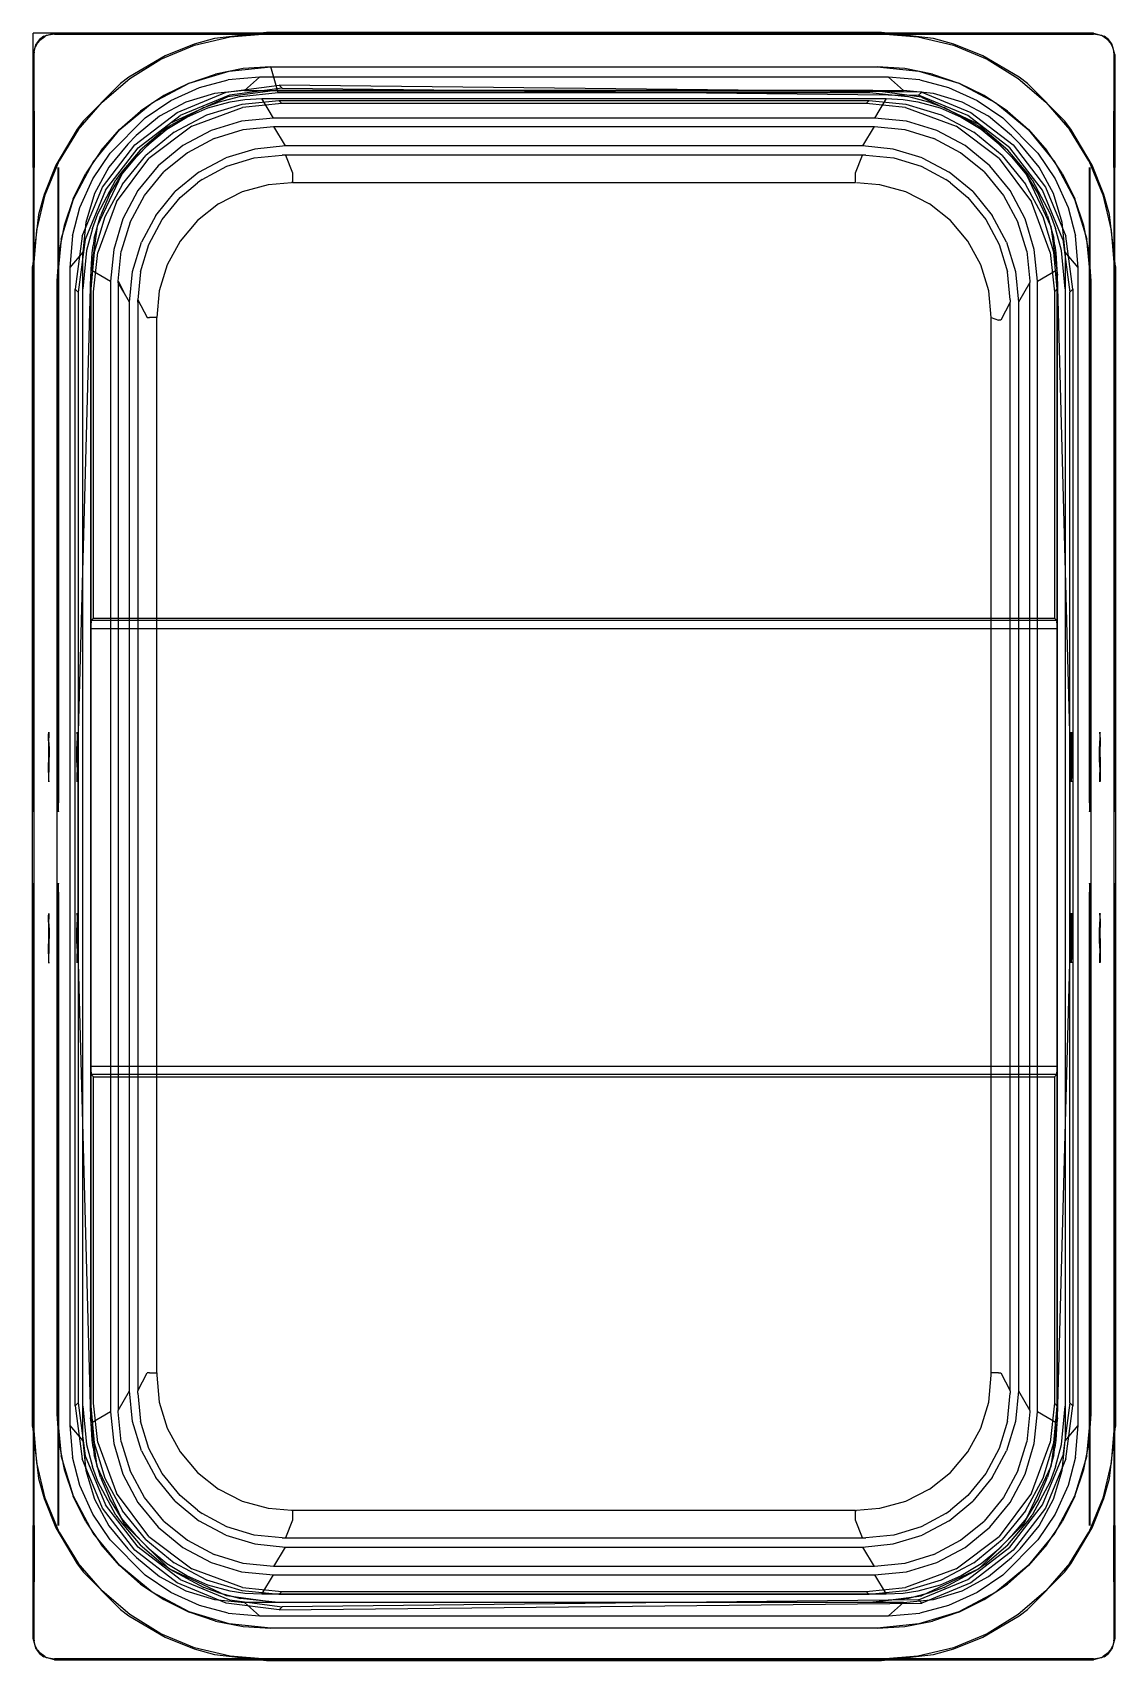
# Model space of a CAD drawing. Extents: x 0 to 153, y -230 to 0.
import ezdxf

# ---------------------------------------------------------------- set-up
doc = ezdxf.new("R2010")
doc.units = 0
doc.header["$MEASUREMENT"] = 0
doc.layers.get('0').update_dxf_attribs({"linetype": 'CONTINUOUS'})
for name, color, linetype in [('Layer1', 252, 'CONTINUOUS'), ('Layer2', 252, 'CONTINUOUS'), ('Layer3', 254, 'CONTINUOUS')]:
    doc.layers.add(name, color=color, linetype=linetype)

msp = doc.modelspace()

# ---------------------------------------------------------------- linework, layer by layer
at = {"linetype": 'Continuous'}
for p, q in [((3, 0, 220), (0, 0, 220)), ((0, -3, 219.99), (0, 0, 219.99))]:
    msp.add_line(p, q, dxfattribs=at)
at = {"layer": 'Layer1', "linetype": 'Continuous'}
for points, invisible_edges in [([(150, -0.11, 207.72), (150, 0, 219.99), (3, 0, 220), (3, -0.11, 207.74)], 5), ([(151.46, -0.47, 220.38), (151.5, -0.4, 219.99), (150, 0, 219.99), (150, -0.07, 220.38)], 15), ([(0.29, -2, 207.46), (0, -3, 219.99), (0.4, -1.5, 219.99)], 13), ([(0.07, -3, 220.38), (0, -3, 219.99), (0.4, -1.5, 219.99), (0.47, -1.54, 220.38)], 15), ([(0, -3, 219.99), (0.13, -2.65, 207.37), (0.29, -2, 207.46)], 13), ([(0.65, -1.65, 220.7), (0.29, -3, 220.7), (0.07, -3, 220.38), (0.47, -1.54, 220.38)], 15), ([(0.33, -1.9, 207.48), (0.42, -1.86, 207.13), (0.25, -2.9, 206.84), (0.13, -2.65, 207.37)], 15), ([(0.25, -2.9, 206.84), (0.42, -1.86, 207.13), (0.63, -1.88, 206.81)], 15), ([(0.63, -1.88, 206.81), (0.25, -2.9, 206.84), (0.41, -2.86, 206.63)], 15), ([(0.29, -2, 207.46), (0.33, -1.9, 207.48), (0.4, -1.5, 219.99)], 14), ([(0.94, -1.81, 220.92), (0.62, -3, 220.92), (0.29, -3, 220.7), (0.65, -1.65, 220.7)], 15), ([(0.4, -1.5, 219.99), (0.63, -1.34, 207.55), (0.33, -1.9, 207.48), (0.4, -1.5, 219.99)], 13), ([(0.63, -1.34, 207.55), (0.33, -1.9, 207.48), (0.42, -1.86, 207.13), (0.73, -1.41, 207.2)], 15), ([(0.88, -0.88, 219.99), (0.4, -1.5, 219.99), (0.96, -0.96, 207.61)], 14), ([(0.47, -1.54, 220.38), (0.4, -1.5, 219.99), (0.88, -0.88, 219.99)], 15), ([(0.96, -0.96, 207.61), (0.63, -1.34, 207.55), (0.4, -1.5, 219.99)], 14), ([(0.63, -1.88, 206.81), (0.41, -2.86, 206.63), (0.61, -2.82, 206.48), (0.94, -1.96, 206.59)], 15), ([(1.04, -0.96, 207.27), (0.42, -1.86, 207.13), (0.63, -1.88, 206.81), (1.2, -1.06, 206.96)], 15), ([(1.5, -0.4, 219.99), (1.54, -0.47, 220.38), (0.47, -1.54, 220.38)], 15), ([(0.47, -1.54, 220.38), (0.88, -0.88, 219.99), (1.5, -0.4, 219.99)], 15), ([(0.47, -1.54, 220.38), (1.54, -0.47, 220.38), (1.65, -0.65, 220.7), (0.65, -1.65, 220.7)], 15), ([(1.27, -2, 221), (1, -3, 221), (0.62, -3, 220.92), (0.94, -1.81, 220.92)], 15), ([(0.94, -1.96, 206.59), (0.61, -2.82, 206.48), (1.11, -2.79, 206.35)], 15), ([(0.63, -1.34, 207.55), (0.73, -1.41, 207.2), (1.04, -0.96, 207.27), (0.96, -0.96, 207.61)], 15), ([(1.43, -1.24, 206.74), (1.2, -1.06, 206.96), (0.63, -1.88, 206.81), (0.94, -1.96, 206.59)], 15), ([(0.94, -1.81, 220.92), (1.81, -0.94, 220.92), (1.65, -0.65, 220.7), (0.65, -1.65, 220.7)], 15), ([(1.5, -0.4, 219.99), (0.88, -0.88, 219.99), (1.9, -0.33, 207.69)], 14), ([(1.9, -0.33, 207.69), (1.66, -0.44, 207.68), (0.88, -0.88, 219.99)], 14), ([(0.88, -0.88, 219.99), (0.96, -0.96, 207.61), (1.66, -0.44, 207.68)], 13), ([(2, -1.27, 221), (1.27, -2, 221), (0.94, -1.81, 220.92), (1.81, -0.94, 220.92)], 15), ([(1.43, -1.24, 206.74), (0.94, -1.96, 206.59), (1.37, -1.83, 206.55)], 15), ([(1.37, -1.83, 206.55), (0.94, -1.96, 206.59), (1.11, -2.79, 206.35)], 15), ([(1.66, -0.44, 207.68), (0.96, -0.96, 207.61), (0.99, -0.95, 207.44), (1.04, -0.96, 207.27)], 15), ([(1.27, -2, 221), (1, -3, 221), (7.76, -25.56, 221), (11.76, -17.77, 221)], 15), ([(1.9, -0.33, 207.69), (1.04, -0.96, 207.27), (1.94, -0.37, 207.37)], 15), ([(1.9, -0.33, 207.69), (1.66, -0.44, 207.68), (1.04, -0.96, 207.27)], 15), ([(1.94, -0.37, 207.37), (1.04, -0.96, 207.27), (1.2, -1.06, 206.96), (2.03, -0.53, 207.06)], 15), ([(2.07, -1.15, 206.7), (1.11, -2.79, 206.35), (1.37, -1.83, 206.55)], 15), ([(5.88, -5.36, 205.8), (2.07, -1.15, 206.7), (1.11, -2.79, 206.35)], 15), ([(2.03, -0.53, 207.06), (1.2, -1.06, 206.96), (1.43, -1.24, 206.74), (2.15, -0.77, 206.83)], 15), ([(25.81, -7.67, 221), (17.98, -11.6, 221), (1.27, -2, 221), (3, -1, 221)], 15), ([(2, -1.27, 221), (3, -1, 221), (1.27, -2, 221)], 15), ([(1.27, -2, 221), (1.27, -2, 221), (11.76, -17.77, 221), (17.98, -11.6, 221)], 15), ([(2.15, -0.77, 206.83), (1.43, -1.24, 206.74), (1.37, -1.83, 206.55), (2.07, -1.15, 206.7)], 15), ([(1.5, -0.4, 219.99), (3, 0, 219.99), (3, -0.11, 207.72), (1.9, -0.33, 207.69)], 10), ([(3, -0.07, 220.38), (1.54, -0.47, 220.38), (1.5, -0.4, 219.99), (3, 0, 219.99)], 15), ([(1.65, -0.65, 220.7), (1.54, -0.47, 220.38), (3, -0.07, 220.38), (3, -0.29, 220.7)], 15), ([(3, -0.62, 220.92), (3, -0.29, 220.7), (1.65, -0.65, 220.7), (1.81, -0.94, 220.92)], 15), ([(2, -1.27, 221), (3, -1, 221), (3, -0.62, 220.92), (1.81, -0.94, 220.92)], 15), ([(1.9, -0.33, 207.69), (1.94, -0.37, 207.37), (3, -0.16, 207.4), (3, -0.11, 207.72)], 15), ([(3, -0.16, 207.4), (3, -0.34, 207.11), (2.03, -0.53, 207.06), (1.94, -0.37, 207.37)], 15), ([(3, -0.34, 207.11), (3, -0.5, 206.95), (2.15, -0.77, 206.83), (2.03, -0.53, 207.06)], 15), ([(2.15, -0.77, 206.83), (2.07, -1.15, 206.7), (3, -0.9, 206.75), (3, -0.5, 206.95)], 15), ([(5.88, -5.36, 205.8), (3, -0.9, 206.75), (2.07, -1.15, 206.7)], 15), ([(3, -0.07, 220.38), (3, 0, 219.99), (150, 0, 219.99), (150, -0.07, 220.38)], 15), ([(150, -0.29, 220.7), (150, -0.07, 220.38), (3, -0.07, 220.38), (3, -0.29, 220.7)], 15), ([(3, -0.16, 207.4), (3, -0.11, 207.74), (150, -0.11, 207.72), (150, -0.16, 207.4)], 15), ([(3, -0.34, 207.11), (3, -0.16, 207.4), (150, -0.16, 207.4), (150, -0.34, 207.09)], 15), ([(3, -0.62, 220.92), (3, -0.29, 220.7), (150, -0.29, 220.7), (150, -0.62, 220.92)], 15), ([(150, -0.5, 206.94), (150, -0.34, 207.09), (3, -0.34, 207.11), (3, -0.5, 206.95)], 15), ([(3, -0.9, 206.75), (3, -0.5, 206.95), (150, -0.5, 206.94), (150, -0.9, 206.76)], 15), ([(3, -0.62, 220.92), (3, -1, 221), (150, -1, 221), (150, -0.62, 220.92)], 15), ([(150, -0.9, 206.76), (147.12, -5.36, 205.8), (5.88, -5.36, 205.8), (3, -0.9, 206.75)], 15), ([(34.21, -6.37, 221), (118.79, -6.37, 221), (150, -1, 221), (3, -1, 221)], 15), ([(3, -1, 221), (3, -1, 221), (25.81, -7.67, 221), (34.21, -6.37, 221)], 15), ([(150, -1, 221), (150, -1, 221), (118.79, -6.37, 221), (127.19, -7.67, 221)], 15), ([(150, -1, 221), (151.73, -2, 221), (135.02, -11.6, 221), (127.19, -7.67, 221)], 15), ([(135.02, -11.6, 221), (141.24, -17.77, 221), (151.73, -2, 221)], 15), ([(141.15, -17.7, 221), (145.24, -25.56, 221), (152, -3, 221), (151.73, -2, 221)], 15), ([(150.93, -1.15, 206.7), (150.93, -1.15, 206.7), (150, -0.9, 206.76), (147.12, -5.36, 205.8)], 15), ([(151.89, -2.79, 206.35), (151.89, -2.79, 206.35), (150.93, -1.15, 206.7), (147.12, -5.36, 205.8)], 15), ([(151.1, -0.33, 207.69), (150, -0.11, 207.72), (150, 0, 219.99), (151.5, -0.4, 219.99)], 10), ([(150, 0, 219.99), (151.5, -0.4, 219.99), (151.46, -0.47, 220.38), (150, -0.07, 220.38)], 15), ([(150, -0.07, 220.38), (151.46, -0.47, 220.38), (151.35, -0.65, 220.7), (150, -0.29, 220.7)], 15), ([(150, -0.29, 220.7), (150, -0.07, 220.38), (151.46, -0.47, 220.38), (151.35, -0.65, 220.7)], 15), ([(150, -0.11, 207.72), (150, -0.16, 207.4), (151.06, -0.37, 207.37), (151.1, -0.33, 207.69)], 15), ([(151.06, -0.37, 207.37), (150.97, -0.53, 207.06), (150, -0.34, 207.09), (150, -0.16, 207.4)], 15), ([(150, -0.62, 220.92), (150, -0.29, 220.7), (151.35, -0.65, 220.7), (151.19, -0.94, 220.92)], 15), ([(151.19, -0.94, 220.92), (151.35, -0.65, 220.7), (150, -0.29, 220.7), (150, -0.62, 220.92)], 15), ([(150.97, -0.53, 207.06), (150.85, -0.77, 206.83), (150, -0.5, 206.94), (150, -0.34, 207.09)], 15), ([(150, -0.5, 206.94), (150, -0.9, 206.76), (150.93, -1.15, 206.7), (150.85, -0.77, 206.83)], 15), ([(150, -0.62, 220.92), (150, -1, 221), (151, -1.27, 221), (151.19, -0.94, 220.92)], 15), ([(151.19, -0.94, 220.92), (150, -0.62, 220.92), (150, -1, 221), (151, -1.27, 221)], 15), ([(151.73, -2, 221), (151, -1.27, 221), (150, -1, 221)], 15), ([(150, -1, 221), (150, -1, 221), (150.75, -1.44, 221), (151, -1.27, 221)], 15), ([(151.73, -2, 221), (151.73, -2, 221), (150.75, -1.44, 221), (151, -1.27, 221)], 15), ([(150.85, -0.77, 206.83), (151.57, -1.24, 206.74), (151.8, -1.06, 206.96), (150.97, -0.53, 207.06)], 15), ([(150.93, -1.15, 206.7), (151.62, -1.83, 206.55), (151.57, -1.24, 206.74), (150.85, -0.77, 206.83)], 15), ([(151.62, -1.83, 206.55), (151.62, -1.83, 206.55), (151.89, -2.79, 206.35), (150.93, -1.15, 206.7)], 15), ([(150.97, -0.53, 207.06), (151.8, -1.06, 206.96), (151.96, -0.96, 207.27), (151.06, -0.37, 207.37)], 15), ([(151, -1.27, 221), (151.19, -0.94, 220.92), (152.06, -1.81, 220.92), (151.73, -2, 221)], 15), ([(151.19, -0.94, 220.92), (152.06, -1.81, 220.92), (151.73, -2, 221), (151, -1.27, 221)], 15), ([(151.06, -0.37, 207.37), (151.06, -0.37, 207.37), (151.96, -0.96, 207.27), (151.1, -0.33, 207.69)], 15), ([(151.1, -0.33, 207.69), (151.1, -0.33, 207.69), (152.12, -0.88, 219.99), (151.5, -0.4, 219.99)], 11), ([(152.12, -0.88, 219.99), (152.12, -0.88, 219.99), (151.34, -0.44, 207.68), (151.1, -0.33, 207.69)], 11), ([(151.96, -0.96, 207.27), (151.96, -0.96, 207.27), (151.34, -0.44, 207.68), (151.1, -0.33, 207.69)], 15), ([(151.35, -0.65, 220.7), (152.35, -1.65, 220.7), (152.06, -1.81, 220.92), (151.19, -0.94, 220.92)], 15), ([(152.35, -1.65, 220.7), (151.35, -0.65, 220.7), (151.19, -0.94, 220.92), (152.06, -1.81, 220.92)], 15), ([(151.34, -0.44, 207.68), (151.34, -0.44, 207.68), (152.04, -0.96, 207.61), (152.12, -0.88, 219.99)], 15), ([(151.96, -0.96, 207.27), (152.01, -0.95, 207.44), (152.04, -0.96, 207.61), (151.34, -0.44, 207.68)], 11), ([(151.46, -0.47, 220.38), (152.53, -1.54, 220.38), (152.35, -1.65, 220.7), (151.35, -0.65, 220.7)], 15), ([(152.35, -1.65, 220.7), (151.35, -0.65, 220.7), (151.46, -0.47, 220.38), (152.53, -1.54, 220.38)], 15), ([(151.46, -0.47, 220.38), (151.46, -0.47, 220.38), (151.5, -0.4, 219.99), (152.53, -1.54, 220.38)], 15), ([(152.53, -1.54, 220.38), (152.53, -1.54, 220.38), (151.46, -0.47, 220.38), (151.5, -0.4, 219.99)], 15), ([(151.5, -0.4, 219.99), (151.5, -0.4, 219.99), (152.53, -1.54, 220.38), (152.12, -0.88, 219.99)], 15), ([(151.5, -0.4, 219.99), (151.5, -0.4, 219.99), (152.12, -0.88, 219.99), (152.53, -1.54, 220.38)], 15), ([(152.06, -1.96, 206.59), (152.37, -1.88, 206.81), (151.8, -1.06, 206.96), (151.57, -1.24, 206.74)], 15), ([(151.62, -1.83, 206.55), (151.62, -1.83, 206.55), (152.06, -1.96, 206.59), (151.57, -1.24, 206.74)], 15), ([(151.89, -2.79, 206.35), (151.89, -2.79, 206.35), (152.06, -1.96, 206.59), (151.62, -1.83, 206.55)], 15), ([(152, -3, 221), (152.38, -3, 220.92), (152.06, -1.81, 220.92), (151.73, -2, 221)], 15), ([(152.06, -1.81, 220.92), (152.38, -3, 220.92), (152, -3, 221), (151.73, -2, 221)], 15), ([(151.8, -1.06, 206.96), (152.37, -1.88, 206.81), (152.58, -1.86, 207.13), (151.96, -0.96, 207.27)], 15), ([(151.89, -2.79, 206.35), (151.89, -2.79, 206.35), (152.38, -2.82, 206.48), (152.06, -1.96, 206.59)], 15), ([(152.04, -0.96, 207.61), (151.96, -0.96, 207.27), (152.27, -1.41, 207.2), (152.37, -1.34, 207.55)], 7), ([(152.04, -0.96, 207.61), (152.04, -0.96, 207.61), (152.6, -1.5, 219.99), (152.12, -0.88, 219.99)], 11), ([(152.37, -1.34, 207.55), (152.04, -0.96, 207.61), (152.6, -1.5, 219.99)], 15), ([(152.06, -1.81, 220.92), (152.35, -1.65, 220.7), (152.71, -3, 220.7), (152.38, -3, 220.92)], 15), ([(152.35, -1.65, 220.7), (152.71, -3, 220.7), (152.38, -3, 220.92), (152.06, -1.81, 220.92)], 15), ([(152.06, -1.96, 206.59), (152.38, -2.82, 206.48), (152.59, -2.86, 206.63), (152.37, -1.88, 206.81)], 15), ([(152.6, -1.5, 219.99), (152.6, -1.5, 219.99), (152.12, -0.88, 219.99), (152.53, -1.54, 220.38)], 15), ([(152.12, -0.88, 219.99), (152.12, -0.88, 219.99), (152.6, -1.5, 219.99), (152.53, -1.54, 220.38)], 15), ([(152.27, -1.41, 207.2), (152.58, -1.86, 207.13), (152.67, -1.9, 207.48), (152.37, -1.34, 207.55)], 11), ([(152.71, -3, 220.7), (152.93, -3, 220.38), (152.53, -1.54, 220.38), (152.35, -1.65, 220.7)], 15), ([(152.53, -1.54, 220.38), (152.93, -3, 220.38), (152.71, -3, 220.7), (152.35, -1.65, 220.7)], 15), ([(152.37, -1.34, 207.55), (152.67, -1.9, 207.48), (153, -3, 219.99), (152.6, -1.5, 219.99)], 11), ([(152.37, -1.88, 206.81), (152.37, -1.88, 206.81), (152.58, -1.86, 207.13), (152.75, -2.9, 206.84)], 15), ([(152.59, -2.86, 206.63), (152.59, -2.86, 206.63), (152.75, -2.9, 206.84), (152.37, -1.88, 206.81)], 15), ([(152.53, -1.54, 220.38), (152.6, -1.5, 219.99), (153, -3, 219.99), (152.93, -3, 220.38)], 15), ([(152.53, -1.54, 220.38), (152.6, -1.5, 219.99), (153, -3, 219.99), (152.93, -3, 220.38)], 15), ([(152.87, -2.65, 207.37), (152.75, -2.9, 206.84), (152.58, -1.86, 207.13), (152.67, -1.9, 207.48)], 15), ([(152.67, -1.9, 207.48), (152.67, -1.9, 207.48), (152.87, -2.65, 207.37), (153, -3, 219.99)], 13), ([(0.13, -2.65, 207.37), (0.11, -3, 207.32), (0, -3, 219.99)], 14), ([(0, -102.09, 219.99), (0, -3, 219.99), (0.07, -3, 220.38), (0.07, -102.09, 220.38)], 15), ([(0, -18.99, 219.99), (0, -3, 219.99), (0.11, -3, 207.32), (0.14, -18.99, 203.92)], 10), ([(0.07, -102.09, 220.38), (0.07, -3, 220.38), (0.29, -3, 220.7), (0.29, -102.09, 220.7)], 15), ([(0.13, -2.65, 207.37), (0.11, -3, 207.32), (0.25, -2.9, 206.84)], 15), ([(0.14, -18.99, 203.92), (0.11, -3, 207.32), (0.25, -2.9, 206.84)], 15), ([(0.41, -2.86, 206.63), (0.25, -2.9, 206.84), (0.14, -18.99, 203.92), (0.28, -18.94, 203.43)], 15), ([(0.64, -18.9, 203.06), (0.28, -18.94, 203.43), (0.41, -2.86, 206.63), (0.61, -2.82, 206.48)], 15), ([(0.62, -102.09, 220.92), (0.29, -102.09, 220.7), (0.29, -3, 220.7), (0.62, -3, 220.92)], 15), ([(1.11, -2.79, 206.35), (0.61, -2.82, 206.48), (0.64, -18.9, 203.06), (1.14, -18.89, 202.93)], 15), ([(0.62, -3, 220.92), (1, -3, 221), (1, -102.09, 221), (0.62, -102.09, 220.92)], 15), ([(1, -3, 221), (6.38, -34.21, 221), (6.38, -195.79, 221), (1, -227, 221)], 15), ([(6.38, -34.21, 221), (7.76, -25.56, 221), (1, -3, 221)], 15), ([(1, -102.09, 221), (5, -102.09, 221), (5, -3, 221), (1, -3, 221)], 15), ([(5.88, -5.36, 205.8), (1.14, -18.89, 202.93), (1.11, -2.79, 206.35)], 15), ([(152, -227, 221), (146.62, -195.79, 221), (146.62, -34.21, 221), (152, -3, 221)], 15), ([(151.89, -2.79, 206.35), (151.89, -2.79, 206.35), (151.86, -18.89, 202.93), (147.12, -5.36, 205.8)], 15), ([(152, -3, 221), (148, -3, 221), (148, -102.09, 221), (152, -102.09, 221)], 15), ([(151.86, -18.89, 202.93), (152.36, -18.9, 203.06), (152.38, -2.82, 206.48), (151.89, -2.79, 206.35)], 15), ([(152.38, -227, 220.92), (152, -227, 221), (152, -3, 221), (152.38, -3, 220.92)], 15), ([(152.38, -102.09, 220.92), (152, -102.09, 221), (152, -3, 221), (152.38, -3, 220.92)], 15), ([(152.38, -2.82, 206.48), (152.59, -2.86, 206.63), (152.72, -18.94, 203.43), (152.36, -18.9, 203.06)], 15), ([(152.38, -3, 220.92), (152.71, -3, 220.7), (152.71, -227, 220.7), (152.38, -227, 220.92)], 15), ([(152.38, -3, 220.92), (152.71, -3, 220.7), (152.71, -102.09, 220.7), (152.38, -102.09, 220.92)], 15), ([(152.72, -18.94, 203.43), (152.86, -18.99, 203.92), (152.75, -2.9, 206.84), (152.59, -2.86, 206.63)], 15), ([(152.71, -227, 220.7), (152.93, -227, 220.38), (152.93, -3, 220.38), (152.71, -3, 220.7)], 15), ([(152.71, -102.09, 220.7), (152.71, -3, 220.7), (152.93, -3, 220.38), (152.93, -102.09, 220.38)], 15), ([(152.75, -2.9, 206.84), (152.75, -2.9, 206.84), (152.89, -3, 207.32), (152.87, -2.65, 207.37)], 15), ([(152.75, -2.9, 206.84), (152.75, -2.9, 206.84), (152.89, -3, 207.32), (152.86, -18.99, 203.92)], 15), ([(152.86, -18.99, 203.92), (152.89, -3, 207.32), (153, -3, 219.99), (153, -18.99, 219.99)], 10), ([(153, -3, 219.99), (153, -3, 219.99), (152.89, -3, 207.32), (152.87, -2.65, 207.37)], 11), ([(152.93, -3, 220.38), (153, -3, 219.99), (153, -227, 219.99), (152.93, -227, 220.38)], 15), ([(152.93, -102.09, 220.38), (152.93, -3, 220.38), (153, -3, 219.99), (153, -102.09, 219.99)], 15), ([(5.88, -5.36, 205.8), (5.86, -18.89, 202.93), (1.14, -18.89, 202.93)], 15), ([(12.27, -20.58, 200.65), (12.27, -20.58, 200.65), (5.86, -18.89, 202.92), (5.88, -5.36, 205.8)], 15), ([(5.88, -5.36, 205.8), (5.88, -5.36, 205.8), (29.68, -8.72, 202.3), (34.21, -6.1, 202.62)], 15), ([(5.88, -5.36, 205.8), (5.88, -5.36, 205.8), (26.66, -9.35, 202.3), (29.68, -8.72, 202.3)], 15), ([(5.88, -5.36, 205.8), (20.54, -12.29, 201.91), (21.5, -11.86, 201.98), (26.66, -9.35, 202.3)], 15), ([(5.88, -5.36, 205.8), (18.65, -13.53, 201.53), (19.3, -13, 201.63), (20.54, -12.29, 201.91)], 15), ([(5.88, -5.36, 205.8), (5.88, -5.36, 205.8), (13.7, -18.49, 201.03), (18.65, -13.53, 201.53)], 15), ([(5.88, -5.36, 205.8), (12.27, -20.58, 200.65), (13, -19.3, 200.86), (13.7, -18.49, 201.03)], 15), ([(147.12, -5.36, 205.8), (118.79, -6.1, 202.63), (34.21, -6.1, 202.63), (5.88, -5.36, 205.8)], 15), ([(34.21, -6.37, 221), (34.21, -8.11, 221), (27.52, -8.98, 221), (25.81, -7.67, 221)], 13), ([(31.23, -8.55, 189.9), (32.58, -8.41, 192.21), (34.21, -6.1, 202.63), (27.33, -9.04, 221)], 15), ([(27.33, -9.04, 221), (34.21, -8.11, 221), (34.21, -6.1, 202.63)], 15), ([(32.58, -8.41, 192.21), (33.36, -8.41, 191.32), (34.21, -6.1, 202.63)], 15), ([(118.79, -6.1, 202.63), (119.64, -8.36, 191.32), (33.36, -8.41, 191.32), (34.21, -6.1, 202.63)], 15), ([(118.79, -8.11, 221), (118.79, -6.1, 202.63), (34.21, -6.1, 202.63), (34.21, -8.11, 221)], 15), ([(118.79, -6.37, 221), (118.79, -8.11, 221), (34.21, -8.11, 221), (34.21, -6.37, 221)], 13), ([(118.79, -6.1, 202.63), (123.32, -8.72, 202.31), (147.12, -5.36, 205.8)], 15), ([(125.67, -9.04, 221), (118.79, -6.1, 202.63), (120.42, -8.41, 192.21), (121.77, -8.55, 189.9)], 15), ([(118.79, -6.1, 202.63), (125.67, -9.04, 221), (118.79, -8.11, 221)], 13), ([(118.79, -6.1, 202.63), (120.42, -8.41, 192.21), (119.64, -8.36, 191.32)], 15), ([(127.19, -7.67, 221), (125.67, -9.04, 221), (118.79, -8.11, 221), (118.79, -6.37, 221)], 15), ([(123.32, -8.72, 202.31), (126.34, -9.35, 202.31), (147.12, -5.36, 205.8)], 15), ([(126.34, -9.35, 202.31), (131.5, -11.86, 202), (132.46, -12.29, 201.92), (147.12, -5.36, 205.8)], 15), ([(132.46, -12.29, 201.92), (133.7, -13, 201.64), (134.35, -13.53, 201.54), (147.12, -5.36, 205.8)], 15), ([(134.35, -13.53, 201.54), (139.3, -18.49, 201.04), (147.12, -5.36, 205.8)], 15), ([(139.3, -18.49, 201.04), (139.99, -19.3, 200.87), (140.73, -20.58, 200.66), (147.12, -5.36, 205.8)], 15), ([(147.12, -5.36, 205.8), (147.14, -18.89, 202.93), (140.73, -20.58, 200.66)], 15), ([(151.86, -18.89, 202.93), (151.86, -18.89, 202.93), (147.14, -18.89, 202.93), (147.12, -5.36, 205.8)], 15), ([(25.81, -7.67, 221), (27.52, -8.98, 221), (19.33, -12.77, 221), (17.98, -11.6, 221)], 13), ([(25.73, -10.03, 166.83), (25.73, -10.03, 166.83), (19.21, -12.86, 221), (27.33, -9.04, 221)], 15), ([(25.73, -10.03, 166.83), (27.33, -9.04, 221), (31.23, -8.55, 189.9)], 15), ([(28.05, -9.23, 178.95), (28.05, -9.23, 178.95), (25.73, -10.03, 166.83), (31.65, -8.79, 178.62)], 15), ([(29.56, -9.23, 166.54), (29.56, -9.23, 166.54), (25.73, -10.03, 166.83), (31.65, -8.79, 178.62)], 15), ([(31.65, -8.79, 178.62), (31.65, -8.79, 178.62), (28.05, -9.23, 178.95), (29.8, -8.8, 185.93)], 15), ([(29.56, -9.23, 166.54), (29.56, -9.23, 166.54), (30.82, -9.53, 154.55), (31.65, -8.79, 178.62)], 15), ([(31.23, -8.55, 189.9), (31.23, -8.55, 189.9), (29.8, -8.8, 185.93), (32.41, -8.57, 185.91)], 15), ([(31.65, -8.79, 178.62), (31.65, -8.79, 178.62), (32.41, -8.57, 185.91), (29.8, -8.8, 185.93)], 15), ([(31.65, -8.79, 178.62), (30.82, -9.53, 154.55), (122.18, -9.53, 154.55), (121.35, -8.79, 178.62)], 15), ([(32.81, -8.49, 188.66), (32.81, -8.49, 188.66), (31.23, -8.55, 189.9), (32.58, -8.41, 192.21)], 15), ([(32.41, -8.57, 185.91), (32.41, -8.57, 185.91), (32.81, -8.49, 188.66), (31.23, -8.55, 189.9)], 15), ([(31.65, -8.79, 178.62), (33.36, -8.41, 191.32), (119.64, -8.36, 191.32), (121.35, -8.79, 178.62)], 15), ([(33.36, -8.41, 191.32), (32.81, -8.49, 188.66), (32.41, -8.57, 185.91), (31.65, -8.79, 178.62)], 15), ([(32.81, -8.49, 188.66), (32.81, -8.49, 188.66), (33.36, -8.41, 191.32), (32.58, -8.41, 192.21)], 15), ([(120.42, -8.41, 192.21), (119.64, -8.36, 191.32), (120.19, -8.49, 188.66)], 15), ([(121.35, -8.79, 178.62), (120.59, -8.57, 185.91), (120.19, -8.49, 188.66), (119.64, -8.36, 191.32)], 15), ([(120.42, -8.41, 192.21), (121.77, -8.55, 189.9), (120.19, -8.49, 188.66)], 15), ([(121.77, -8.55, 189.9), (120.19, -8.49, 188.66), (120.59, -8.57, 185.91)], 15), ([(120.59, -8.57, 185.91), (123.2, -8.8, 185.93), (121.77, -8.55, 189.9)], 15), ([(123.2, -8.8, 185.93), (120.59, -8.57, 185.91), (121.35, -8.79, 178.62)], 15), ([(123.2, -8.8, 185.93), (124.95, -9.23, 178.95), (121.35, -8.79, 178.62)], 15), ([(121.35, -8.79, 178.62), (127.27, -10.03, 166.83), (124.95, -9.23, 178.95)], 15), ([(121.35, -8.79, 178.62), (127.27, -10.03, 166.83), (123.44, -9.23, 166.54)], 15), ([(121.35, -8.79, 178.62), (122.18, -9.53, 154.55), (123.44, -9.23, 166.54)], 15), ([(121.77, -8.55, 189.9), (121.77, -8.55, 189.9), (125.67, -9.04, 221), (127.27, -10.03, 166.83)], 15), ([(135.02, -11.6, 221), (133.79, -12.86, 221), (125.67, -9.04, 221), (127.19, -7.67, 221)], 15), ([(125.67, -9.04, 221), (133.79, -12.86, 221), (127.27, -10.03, 166.83)], 14), ([(19.21, -12.86, 221), (19.21, -12.86, 221), (23.85, -10.89, 154.7), (25.73, -10.03, 166.83)], 15), ([(19.66, -13.5, 130.7), (19.66, -13.5, 130.7), (23.85, -10.89, 154.7), (19.21, -12.86, 221)], 15), ([(21, -12.62, 130.7), (21, -12.62, 130.7), (19.66, -13.5, 130.7), (23.85, -10.89, 154.7)], 15), ([(23.85, -10.89, 154.7), (23.85, -10.89, 154.7), (22.01, -12.05, 130.67), (21, -12.62, 130.7)], 15), ([(23.85, -10.89, 154.7), (23.85, -10.89, 154.7), (22.01, -12.05, 130.67), (25.09, -10.89, 130.56)], 15), ([(22.01, -12.05, 130.67), (22.01, -12.05, 130.67), (23.72, -12.38, 127.85), (25.09, -10.89, 130.56)], 15), ([(23.72, -12.38, 127.85), (23.72, -12.38, 127.85), (24.66, -12.04, 127.85), (25.09, -10.89, 130.56)], 15), ([(27.84, -9.74, 154.44), (27.84, -9.74, 154.44), (23.85, -10.89, 154.7), (25.73, -10.03, 166.83)], 15), ([(25.09, -10.89, 130.56), (25.09, -10.89, 130.56), (23.85, -10.89, 154.7), (27.84, -9.74, 154.44)], 15), ([(24.66, -12.04, 127.85), (24.66, -12.04, 127.85), (25.09, -10.89, 130.56), (25.45, -10.8, 130.56)], 15), ([(25.9, -12.61, 125.41), (25.9, -12.61, 125.41), (24.66, -12.04, 127.85), (25.45, -10.8, 130.56)], 15), ([(27.84, -9.74, 154.44), (27.84, -9.74, 154.44), (25.09, -10.89, 130.56), (25.45, -10.8, 130.56)], 15), ([(26.4, -10.6, 130.54), (26.4, -10.6, 130.54), (25.45, -10.8, 130.56), (27.84, -9.74, 154.44)], 15), ([(25.9, -12.61, 125.41), (25.9, -12.61, 125.41), (25.45, -10.8, 130.56), (26.4, -10.6, 130.54)], 15), ([(27.84, -9.74, 154.44), (27.84, -9.74, 154.44), (25.73, -10.03, 166.83), (29.56, -9.23, 166.54)], 15), ([(26.4, -10.6, 130.54), (29.53, -11.68, 126.61), (25.9, -12.61, 125.41), (26.4, -10.6, 130.54)], 15), ([(27.84, -9.74, 154.44), (27.84, -9.74, 154.44), (26.4, -10.6, 130.54), (27.57, -10.41, 130.52)], 15), ([(29.53, -11.68, 126.61), (29.53, -11.68, 126.61), (26.4, -10.6, 130.54), (27.57, -10.41, 130.52)], 15), ([(28.21, -9.69, 154.46), (28.21, -9.69, 154.46), (27.57, -10.41, 130.52), (29.98, -10.27, 130.48)], 15), ([(27.57, -10.41, 130.52), (27.57, -10.41, 130.52), (27.84, -9.74, 154.44), (28.21, -9.69, 154.46)], 15), ([(29.53, -11.68, 126.61), (29.53, -11.68, 126.61), (29.98, -10.27, 130.48), (27.57, -10.41, 130.52)], 15), ([(30.82, -9.53, 154.55), (30.82, -9.53, 154.55), (27.84, -9.74, 154.44), (29.56, -9.23, 166.54)], 15), ([(28.21, -9.69, 154.46), (30.82, -9.53, 154.55), (30.1, -10.27, 130.48), (29.98, -10.27, 130.48)], 15), ([(29.53, -11.68, 126.61), (30.1, -11.6, 126.82), (30.1, -10.27, 130.48), (29.98, -10.27, 130.48)], 15), ([(30.1, -10.27, 130.48), (122.9, -10.27, 130.48), (122.18, -9.53, 154.55), (30.82, -9.53, 154.55)], 15), ([(120.69, -11.45, 127.22), (122.9, -10.27, 130.48), (30.1, -10.27, 130.48), (32.31, -11.45, 127.22)], 15), ([(30.1, -11.6, 126.82), (30.1, -11.6, 126.82), (32.31, -11.45, 127.22), (30.1, -10.27, 130.48)], 15), ([(32.31, -11.45, 127.22), (32.31, -11.45, 127.22), (30.1, -11.6, 126.82), (33.09, -12.77, 107.68)], 15), ([(119.13, -14.07, 88.32), (33.87, -14.07, 88.32), (32.31, -11.45, 127.22), (120.69, -11.45, 127.22)], 15), ([(122.9, -11.6, 126.82), (120.69, -11.45, 127.22), (119.91, -12.77, 107.68)], 15), ([(122.9, -10.27, 130.48), (120.69, -11.45, 127.22), (122.9, -11.6, 126.82)], 15), ([(123.44, -9.23, 166.54), (125.16, -9.74, 154.44), (122.18, -9.53, 154.55)], 15), ([(122.18, -9.53, 154.55), (124.79, -9.69, 154.46), (123.02, -10.27, 130.48), (122.9, -10.27, 130.48)], 15), ([(123.02, -10.27, 130.48), (122.9, -10.27, 130.48), (122.9, -11.6, 126.82), (123.47, -11.68, 126.61)], 15), ([(123.02, -10.27, 130.48), (125.43, -10.41, 130.52), (124.79, -9.69, 154.46)], 15), ([(125.43, -10.41, 130.52), (123.02, -10.27, 130.48), (123.47, -11.68, 126.61)], 15), ([(123.44, -9.23, 166.54), (127.27, -10.03, 166.83), (125.16, -9.74, 154.44)], 15), ([(125.43, -10.41, 130.52), (126.6, -10.6, 130.54), (123.47, -11.68, 126.61)], 15), ([(126.6, -10.6, 130.54), (127.1, -12.61, 125.41), (123.47, -11.68, 126.61), (126.6, -10.6, 130.54)], 15), ([(124.79, -9.69, 154.46), (125.16, -9.74, 154.44), (125.43, -10.41, 130.52)], 15), ([(127.27, -10.03, 166.83), (129.15, -10.89, 154.7), (125.16, -9.74, 154.44)], 15), ([(125.43, -10.41, 130.52), (126.6, -10.6, 130.54), (125.16, -9.74, 154.44)], 15), ([(125.16, -9.74, 154.44), (127.55, -10.8, 130.56), (126.6, -10.6, 130.54)], 15), ([(127.55, -10.8, 130.56), (127.91, -10.89, 130.56), (125.16, -9.74, 154.44)], 15), ([(125.16, -9.74, 154.44), (129.15, -10.89, 154.7), (127.91, -10.89, 130.56)], 15), ([(126.6, -10.6, 130.54), (127.55, -10.8, 130.56), (127.1, -12.61, 125.41)], 15), ([(127.55, -10.8, 130.56), (128.34, -12.04, 127.85), (127.1, -12.61, 125.41)], 15), ([(127.27, -10.03, 166.83), (129.15, -10.89, 154.7), (133.79, -12.86, 221)], 15), ([(127.55, -10.8, 130.56), (127.91, -10.89, 130.56), (128.34, -12.04, 127.85)], 15), ([(127.91, -10.89, 130.56), (130.99, -12.05, 130.67), (129.15, -10.89, 154.7)], 15), ([(127.91, -10.89, 130.56), (129.28, -12.38, 127.85), (130.99, -12.05, 130.67)], 15), ([(127.91, -10.89, 130.56), (128.34, -12.04, 127.85), (129.28, -12.38, 127.85)], 15), ([(133.79, -12.86, 221), (129.15, -10.89, 154.7), (133.34, -13.5, 130.7)], 15), ([(129.15, -10.89, 154.7), (133.34, -13.5, 130.7), (132, -12.62, 130.7)], 15), ([(132, -12.62, 130.7), (130.99, -12.05, 130.67), (129.15, -10.89, 154.7)], 15), ([(17.98, -11.6, 221), (19.33, -12.77, 221), (12.92, -19.13, 221), (11.76, -17.77, 221)], 13), ([(19.21, -12.86, 221), (19.21, -12.86, 221), (12.86, -19.2, 221), (16.64, -15.99, 130.7)], 15), ([(19.66, -13.5, 130.7), (19.66, -13.5, 130.7), (16.64, -15.99, 130.7), (19.21, -12.86, 221)], 15), ([(19.58, -15.99, 125.32), (19.58, -15.99, 125.32), (16.64, -15.99, 130.7), (19.66, -13.5, 130.7)], 15), ([(22.38, -14.17, 125.06), (22.38, -14.17, 125.06), (19.58, -15.99, 125.32), (21, -12.62, 130.7)], 15), ([(19.58, -15.99, 125.32), (19.58, -15.99, 125.32), (19.66, -13.5, 130.7), (21, -12.62, 130.7)], 15), ([(22.38, -14.17, 125.06), (22.38, -14.17, 125.06), (21, -12.62, 130.7), (22.01, -12.05, 130.67)], 15), ([(22.38, -14.17, 125.06), (22.38, -14.17, 125.06), (23.72, -12.38, 127.85), (22.01, -12.05, 130.67)], 15), ([(22.38, -14.17, 125.06), (22.38, -14.17, 125.06), (24.77, -13.04, 125.15), (23.72, -12.38, 127.85)], 15), ([(22.38, -14.17, 125.06), (22.38, -14.17, 125.06), (24.77, -13.04, 125.15), (26.67, -13.8, 107.49)], 15), ([(23.7, -15.03, 107.45), (23.7, -15.03, 107.45), (26.67, -13.8, 107.49), (22.38, -14.17, 125.06)], 15), ([(25.96, -15.65, 88.14), (25.96, -15.65, 88.14), (23.7, -15.03, 107.45), (26.67, -13.8, 107.49)], 15), ([(24.77, -13.04, 125.15), (24.77, -13.04, 125.15), (23.72, -12.38, 127.85), (24.66, -12.04, 127.85)], 15), ([(25.9, -12.61, 125.41), (25.9, -12.61, 125.41), (24.77, -13.04, 125.15), (24.66, -12.04, 127.85)], 15), ([(26.67, -13.8, 107.49), (26.67, -13.8, 107.49), (24.77, -13.04, 125.15), (25.9, -12.61, 125.41)], 15), ([(25.9, -12.61, 125.41), (25.9, -12.61, 125.41), (29.53, -11.68, 126.61), (26.67, -13.8, 107.49)], 15), ([(29.92, -13.02, 107.57), (29.92, -13.02, 107.57), (25.96, -15.65, 88.14), (29.76, -14.49, 88.21)], 15), ([(25.96, -15.65, 88.14), (25.96, -15.65, 88.14), (26.67, -13.8, 107.49), (29.92, -13.02, 107.57)], 15), ([(26.67, -13.8, 107.49), (26.67, -13.8, 107.49), (29.92, -13.02, 107.57), (29.53, -11.68, 126.61)], 15), ([(33.09, -12.77, 107.68), (33.09, -12.77, 107.68), (30.1, -11.6, 126.82), (29.53, -11.68, 126.61)], 15), ([(29.53, -11.68, 126.61), (29.53, -11.68, 126.61), (33.09, -12.77, 107.68), (29.92, -13.02, 107.57)], 15), ([(33.74, -14.07, 88.32), (33.74, -14.07, 88.32), (29.76, -14.49, 88.21), (29.92, -13.02, 107.57)], 15), ([(33.74, -14.07, 88.32), (33.87, -14.07, 88.32), (33.09, -12.77, 107.68), (29.92, -13.02, 107.57)], 15), ([(119.26, -14.07, 88.32), (119.13, -14.07, 88.32), (119.91, -12.77, 107.68), (123.08, -13.02, 107.57)], 15), ([(123.08, -13.02, 107.57), (123.24, -14.49, 88.21), (119.26, -14.07, 88.32)], 15), ([(122.9, -11.6, 126.82), (123.47, -11.68, 126.61), (119.91, -12.77, 107.68)], 15), ([(123.08, -13.02, 107.57), (119.91, -12.77, 107.68), (123.47, -11.68, 126.61)], 15), ([(123.47, -11.68, 126.61), (123.08, -13.02, 107.57), (126.33, -13.8, 107.49)], 15), ([(123.24, -14.49, 88.21), (127.04, -15.65, 88.14), (123.08, -13.02, 107.57)], 15), ([(123.08, -13.02, 107.57), (126.33, -13.8, 107.49), (127.04, -15.65, 88.14)], 15), ([(126.33, -13.8, 107.49), (123.47, -11.68, 126.61), (127.1, -12.61, 125.41)], 15), ([(127.1, -12.61, 125.41), (128.23, -13.04, 125.15), (126.33, -13.8, 107.49)], 15), ([(126.33, -13.8, 107.49), (128.23, -13.04, 125.15), (130.62, -14.17, 125.06)], 15), ([(130.62, -14.17, 125.06), (126.33, -13.8, 107.49), (129.3, -15.03, 107.45)], 15), ([(126.33, -13.8, 107.49), (129.3, -15.03, 107.45), (127.04, -15.65, 88.14)], 15), ([(128.34, -12.04, 127.85), (128.23, -13.04, 125.15), (127.1, -12.61, 125.41)], 15), ([(128.34, -12.04, 127.85), (129.28, -12.38, 127.85), (128.23, -13.04, 125.15)], 15), ([(129.28, -12.38, 127.85), (128.23, -13.04, 125.15), (130.62, -14.17, 125.06)], 15), ([(130.99, -12.05, 130.67), (129.28, -12.38, 127.85), (130.62, -14.17, 125.06)], 15), ([(130.99, -12.05, 130.67), (132, -12.62, 130.7), (130.62, -14.17, 125.06)], 15), ([(132, -12.62, 130.7), (133.42, -15.99, 125.32), (130.62, -14.17, 125.06)], 15), ([(132, -12.62, 130.7), (133.34, -13.5, 130.7), (133.42, -15.99, 125.32)], 15), ([(133.79, -12.86, 221), (136.36, -15.99, 130.7), (133.34, -13.5, 130.7)], 15), ([(133.34, -13.5, 130.7), (136.36, -15.99, 130.7), (133.42, -15.99, 125.32)], 15), ([(141.24, -17.77, 221), (135.02, -11.6, 221), (133.79, -12.86, 221), (140.14, -19.2, 221)], 15), ([(136.36, -15.99, 130.7), (140.14, -19.2, 221), (133.79, -12.86, 221)], 13), ([(13.51, -19.66, 130.7), (13.51, -19.66, 130.7), (16.64, -15.99, 130.7), (12.86, -19.2, 221)], 15), ([(16.83, -18.58, 125.35), (16.83, -18.58, 125.35), (13.51, -19.66, 130.7), (16.64, -15.99, 130.7)], 15), ([(19.58, -15.99, 125.32), (19.58, -15.99, 125.32), (16.83, -18.58, 125.35), (16.64, -15.99, 130.7)], 15), ([(18.4, -18.87, 107.5), (18.4, -18.87, 107.5), (16.83, -18.58, 125.35), (19.58, -15.99, 125.32)], 15), ([(18.4, -18.87, 107.5), (18.4, -18.87, 107.5), (20.88, -16.76, 107.45), (19.58, -15.99, 125.32)], 15), ([(20.88, -16.76, 107.45), (20.88, -16.76, 107.45), (19.58, -15.99, 125.32), (22.38, -14.17, 125.06)], 15), ([(20.88, -16.76, 107.45), (20.88, -16.76, 107.45), (23.7, -15.03, 107.45), (22.38, -14.17, 125.06)], 15), ([(22.64, -17.38, 88.13), (22.64, -17.38, 88.13), (20.88, -16.76, 107.45), (23.7, -15.03, 107.45)], 15), ([(25.96, -15.65, 88.14), (25.96, -15.65, 88.14), (22.64, -17.38, 88.13), (23.7, -15.03, 107.45)], 15), ([(22.84, -18.05, 85.99), (22.84, -18.05, 85.99), (22.64, -17.38, 88.13), (25.96, -15.65, 88.14)], 15), ([(22.84, -18.05, 85.99), (22.84, -18.05, 85.99), (25.35, -16.64, 85.99), (25.96, -15.65, 88.14)], 15), ([(25.35, -16.64, 85.99), (25.35, -16.64, 85.99), (25.96, -15.65, 88.14), (29.76, -14.49, 88.21)], 15), ([(25.35, -16.64, 85.99), (25.35, -16.64, 85.99), (28.04, -15.62, 85.99), (29.76, -14.49, 88.21)], 15), ([(28.04, -15.62, 85.99), (28.04, -15.62, 85.99), (28.27, -16.37, 83.41), (25.35, -16.64, 85.99)], 15), ([(30.86, -14.99, 85.99), (30.86, -14.99, 85.99), (28.04, -15.62, 85.99), (29.76, -14.49, 88.21)], 15), ([(29.77, -15.97, 83.46), (29.77, -15.97, 83.46), (28.04, -15.62, 85.99), (30.86, -14.99, 85.99)], 15), ([(29.77, -15.97, 83.46), (29.77, -15.97, 83.46), (28.27, -16.37, 83.41), (28.04, -15.62, 85.99)], 15), ([(28.69, -17.71, 65.08), (28.69, -17.71, 65.08), (28.27, -16.37, 83.41), (29.77, -15.97, 83.46)], 15), ([(29.77, -15.97, 83.46), (29.77, -15.97, 83.46), (28.69, -17.71, 65.08), (31.78, -16.96, 65.15)], 15), ([(30.86, -14.99, 85.99), (30.86, -14.99, 85.99), (29.76, -14.49, 88.21), (33.74, -14.07, 88.32)], 15), ([(33.74, -15.49, 83.67), (33.74, -15.49, 83.67), (29.77, -15.97, 83.46), (30.86, -14.99, 85.99)], 15), ([(34.8, -16.72, 65.26), (34.8, -16.72, 65.26), (29.77, -15.97, 83.46), (33.74, -15.49, 83.67)], 15), ([(34.8, -16.72, 65.26), (34.8, -16.72, 65.26), (31.78, -16.96, 65.15), (29.77, -15.97, 83.46)], 15), ([(33.74, -15.49, 83.67), (33.74, -15.49, 83.67), (30.86, -14.99, 85.99), (33.74, -14.07, 88.32)], 15), ([(33.74, -15.49, 83.67), (34.06, -15.48, 83.69), (33.87, -14.07, 88.32), (33.74, -14.07, 88.32)], 15), ([(33.74, -15.49, 83.67), (34.06, -15.48, 83.69), (34.8, -16.72, 65.26)], 15), ([(34.06, -15.48, 83.69), (33.87, -14.07, 88.32), (119.13, -14.07, 88.32), (118.94, -15.48, 83.69)], 15), ([(117.44, -17.99, 46.39), (35.55, -17.99, 46.39), (34.06, -15.48, 83.69), (118.94, -15.48, 83.69)], 15), ([(123.23, -15.97, 83.46), (118.94, -15.48, 83.69), (118.2, -16.72, 65.26)], 15), ([(123.23, -15.97, 83.46), (121.22, -16.96, 65.15), (118.2, -16.72, 65.26)], 15), ([(119.26, -14.07, 88.32), (119.13, -14.07, 88.32), (118.94, -15.48, 83.69), (122.14, -14.99, 85.99)], 15), ([(122.14, -14.99, 85.99), (123.23, -15.97, 83.46), (118.94, -15.48, 83.69)], 15), ([(119.26, -14.07, 88.32), (123.24, -14.49, 88.21), (122.14, -14.99, 85.99)], 15), ([(121.22, -16.96, 65.15), (124.31, -17.71, 65.08), (123.23, -15.97, 83.46)], 15), ([(123.24, -14.49, 88.21), (124.96, -15.62, 85.99), (122.14, -14.99, 85.99)], 15), ([(122.14, -14.99, 85.99), (124.96, -15.62, 85.99), (123.23, -15.97, 83.46)], 15), ([(124.96, -15.62, 85.99), (124.73, -16.37, 83.41), (123.23, -15.97, 83.46)], 15), ([(123.23, -15.97, 83.46), (124.73, -16.37, 83.41), (124.31, -17.71, 65.08)], 15), ([(123.24, -14.49, 88.21), (127.04, -15.65, 88.14), (127.65, -16.64, 85.99)], 15), ([(123.24, -14.49, 88.21), (124.96, -15.62, 85.99), (127.65, -16.64, 85.99)], 15), ([(127.65, -16.64, 85.99), (124.73, -16.37, 83.41), (124.96, -15.62, 85.99)], 15), ([(129.3, -15.03, 107.45), (130.36, -17.38, 88.13), (127.04, -15.65, 88.14)], 15), ([(127.04, -15.65, 88.14), (130.36, -17.38, 88.13), (130.16, -18.05, 85.99)], 15), ([(127.04, -15.65, 88.14), (127.65, -16.64, 85.99), (130.16, -18.05, 85.99)], 15), ([(130.62, -14.17, 125.06), (129.3, -15.03, 107.45), (132.12, -16.76, 107.45)], 15), ([(129.3, -15.03, 107.45), (132.12, -16.76, 107.45), (130.36, -17.38, 88.13)], 15), ([(130.62, -14.17, 125.06), (133.42, -15.99, 125.32), (132.12, -16.76, 107.45)], 15), ([(133.42, -15.99, 125.32), (132.12, -16.76, 107.45), (134.6, -18.87, 107.5)], 15), ([(136.36, -15.99, 130.7), (136.17, -18.58, 125.35), (133.42, -15.99, 125.32)], 15), ([(133.42, -15.99, 125.32), (136.17, -18.58, 125.35), (134.6, -18.87, 107.5)], 15), ([(136.36, -15.99, 130.7), (139.49, -19.66, 130.7), (136.17, -18.58, 125.35)], 15), ([(140.14, -19.2, 221), (136.36, -15.99, 130.7), (139.49, -19.66, 130.7)], 15), ([(11.76, -17.77, 221), (12.92, -19.13, 221), (9.05, -27.28, 221), (7.76, -25.56, 221)], 13), ([(19.6, -19.76, 88.15), (19.6, -19.76, 88.15), (18.4, -18.87, 107.5), (20.88, -16.76, 107.45)], 15), ([(22.64, -17.38, 88.13), (22.64, -17.38, 88.13), (19.6, -19.76, 88.15), (20.88, -16.76, 107.45)], 15), ([(19.6, -19.76, 88.15), (19.6, -19.76, 88.15), (20.52, -19.82, 85.99), (22.64, -17.38, 88.13)], 15), ([(20.52, -19.82, 85.99), (20.52, -19.82, 85.99), (22.84, -18.05, 85.99), (22.64, -17.38, 88.13)], 15), ([(22.71, -19.09, 83.4), (22.71, -19.09, 83.4), (20.52, -19.82, 85.99), (22.84, -18.05, 85.99)], 15), ([(22.71, -19.09, 83.4), (22.71, -19.09, 83.4), (23.27, -18.71, 83.39), (22.84, -18.05, 85.99)], 15), ([(26.2, -17.14, 83.37), (26.2, -17.14, 83.37), (25.35, -16.64, 85.99), (22.84, -18.05, 85.99)], 15), ([(23.27, -18.71, 83.39), (23.27, -18.71, 83.39), (26.2, -17.14, 83.37), (22.84, -18.05, 85.99)], 15), ([(25.85, -18.88, 65.04), (25.85, -18.88, 65.04), (23.27, -18.71, 83.39), (26.2, -17.14, 83.37)], 15), ([(28.27, -16.37, 83.41), (28.27, -16.37, 83.41), (26.2, -17.14, 83.37), (25.35, -16.64, 85.99)], 15), ([(28.69, -17.71, 65.08), (28.69, -17.71, 65.08), (25.38, -20.82, 46.24), (28.44, -19.33, 46.25)], 15), ([(25.38, -20.82, 46.24), (25.38, -20.82, 46.24), (25.85, -18.88, 65.04), (28.69, -17.71, 65.08)], 15), ([(28.69, -17.71, 65.08), (28.69, -17.71, 65.08), (25.85, -18.88, 65.04), (28.27, -16.37, 83.41)], 15), ([(28.27, -16.37, 83.41), (28.27, -16.37, 83.41), (26.2, -17.14, 83.37), (25.85, -18.88, 65.04)], 15), ([(31.78, -16.96, 65.15), (31.78, -16.96, 65.15), (28.44, -19.33, 46.25), (31.64, -18.39, 46.3)], 15), ([(28.44, -19.33, 46.25), (28.44, -19.33, 46.25), (28.69, -17.71, 65.08), (31.78, -16.96, 65.15)], 15), ([(29.89, -19.54, 44.21), (29.89, -19.54, 44.21), (28.44, -19.33, 46.25), (31.64, -18.39, 46.3)], 15), ([(29.89, -19.54, 44.21), (29.89, -19.54, 44.21), (32.63, -18.92, 44.21), (31.64, -18.39, 46.3)], 15), ([(35.55, -17.99, 46.39), (35.55, -17.99, 46.39), (31.64, -18.39, 46.3), (31.78, -16.96, 65.15)], 15), ([(32.63, -18.92, 44.21), (32.63, -18.92, 44.21), (31.64, -18.39, 46.3), (35.55, -17.99, 46.39)], 15), ([(34.8, -16.72, 65.26), (31.78, -16.96, 65.15), (35.55, -17.99, 46.39)], 15), ([(35.49, -18.75, 44.07), (35.49, -18.75, 44.07), (32.63, -18.92, 44.21), (35.55, -17.99, 46.39)], 15), ([(117.57, -19.51, 41.75), (117.44, -17.99, 46.39), (35.55, -17.99, 46.39), (35.43, -19.51, 41.75)], 15), ([(118.2, -16.72, 65.26), (121.22, -16.96, 65.15), (117.57, -17.99, 46.39), (117.44, -17.99, 46.39)], 15), ([(117.57, -19.51, 41.75), (120.37, -18.92, 44.21), (117.57, -17.99, 46.39), (117.44, -17.99, 46.39)], 15), ([(121.22, -16.96, 65.15), (121.36, -18.39, 46.3), (117.57, -17.99, 46.39)], 15), ([(117.57, -17.99, 46.39), (121.36, -18.39, 46.3), (120.37, -18.92, 44.21)], 15), ([(121.36, -18.39, 46.3), (120.37, -18.92, 44.21), (123.11, -19.54, 44.21)], 15), ([(121.36, -18.39, 46.3), (124.56, -19.33, 46.25), (121.22, -16.96, 65.15)], 15), ([(121.22, -16.96, 65.15), (124.31, -17.71, 65.08), (124.56, -19.33, 46.25)], 15), ([(121.36, -18.39, 46.3), (124.56, -19.33, 46.25), (123.11, -19.54, 44.21)], 15), ([(124.73, -16.37, 83.41), (127.15, -18.88, 65.04), (124.31, -17.71, 65.08)], 15), ([(124.56, -19.33, 46.25), (127.62, -20.82, 46.24), (124.31, -17.71, 65.08)], 15), ([(124.31, -17.71, 65.08), (127.15, -18.88, 65.04), (127.62, -20.82, 46.24)], 15), ([(127.65, -16.64, 85.99), (126.8, -17.14, 83.37), (124.73, -16.37, 83.41)], 15), ([(127.15, -18.88, 65.04), (126.8, -17.14, 83.37), (124.73, -16.37, 83.41)], 15), ([(130.16, -18.05, 85.99), (127.65, -16.64, 85.99), (126.8, -17.14, 83.37)], 15), ([(130.16, -18.05, 85.99), (126.8, -17.14, 83.37), (129.73, -18.71, 83.39)], 15), ([(126.8, -17.14, 83.37), (129.73, -18.71, 83.39), (127.15, -18.88, 65.04)], 15), ([(130.16, -18.05, 85.99), (129.73, -18.71, 83.39), (130.29, -19.09, 83.4)], 15), ([(130.36, -17.38, 88.13), (130.16, -18.05, 85.99), (132.48, -19.82, 85.99)], 15), ([(130.16, -18.05, 85.99), (132.48, -19.82, 85.99), (130.29, -19.09, 83.4)], 15), ([(132.12, -16.76, 107.45), (133.4, -19.76, 88.15), (130.36, -17.38, 88.13)], 15), ([(130.36, -17.38, 88.13), (132.48, -19.82, 85.99), (133.4, -19.76, 88.15)], 15), ([(132.12, -16.76, 107.45), (134.6, -18.87, 107.5), (133.4, -19.76, 88.15)], 15), ([(141.24, -17.77, 221), (140.14, -19.2, 221), (143.96, -27.32, 221), (145.24, -25.56, 221)], 15), ([(0.14, -18.99, 203.92), (0, -18.99, 219.99), (0, -102.09, 219.99), (0.14, -102.09, 203.92)], 5), ([(0.28, -18.94, 203.43), (0.14, -18.99, 203.92), (0.28, -102.09, 203.43), (0.44, -102.09, 203.22)], 15), ([(0.28, -102.09, 203.43), (0.14, -102.09, 203.92), (0.14, -18.99, 203.92)], 15), ([(0.64, -18.9, 203.06), (0.28, -18.94, 203.43), (0.78, -102.09, 203), (1.14, -102.09, 202.93)], 15), ([(0.78, -102.09, 203), (0.64, -102.09, 203.06), (0.28, -18.94, 203.43)], 15), ([(0.28, -18.94, 203.43), (0.64, -102.09, 203.06), (0.44, -102.09, 203.22)], 15), ([(1.14, -102.09, 202.93), (4.01, -100.74, 202.93), (1.14, -18.89, 202.93), (0.64, -18.9, 203.06)], 15), ([(4.01, -100.74, 202.93), (5.86, -100.74, 202.93), (5.86, -18.89, 202.93), (1.14, -18.89, 202.93)], 15), ([(3.63, -18.99, 203.92), (3.49, -18.99, 219.99), (3.49, -102.09, 219.99), (3.63, -102.09, 203.92)], 5), ([(6.11, -34.21, 202.62), (6.11, -34.21, 202.62), (8.76, -29.49, 200.39), (5.86, -18.89, 202.92)], 15), ([(5.86, -34.44, 202.92), (5.86, -34.44, 202.92), (6.11, -34.21, 202.62), (5.86, -18.89, 202.92)], 15), ([(5.86, -18.89, 202.92), (8.76, -29.49, 200.39), (11.64, -21.95, 200.45), (12.27, -20.58, 200.65)], 15), ([(9.04, -27.32, 221), (12.86, -19.2, 221), (10.02, -25.6, 173.29), (8.67, -30.16, 194)], 15), ([(12.86, -19.2, 221), (12.86, -19.2, 221), (10.02, -25.6, 173.29), (11.05, -23.41, 158.99)], 15), ([(11.05, -23.41, 158.99), (11.05, -23.41, 158.99), (12.86, -19.2, 221), (13.51, -19.66, 130.7)], 15), ([(13.51, -19.66, 130.7), (13.51, -19.66, 130.7), (12.9, -20.57, 130.7), (11.05, -23.41, 158.99)], 15), ([(11.05, -23.41, 158.99), (11.05, -23.41, 158.99), (12.9, -20.57, 130.7), (11.43, -23.63, 130.59)], 15), ([(11.43, -23.63, 130.59), (12.77, -22.93, 127.89), (13.21, -22.03, 127.89), (12.9, -20.57, 130.7)], 15), ([(14.59, -21.65, 125.13), (14.59, -21.65, 125.13), (12.9, -20.57, 130.7), (13.51, -19.66, 130.7)], 15), ([(14.59, -21.65, 125.13), (14.59, -21.65, 125.13), (13.21, -22.03, 127.89), (12.9, -20.57, 130.7)], 15), ([(16.83, -18.58, 125.35), (16.83, -18.58, 125.35), (14.59, -21.65, 125.13), (13.51, -19.66, 130.7)], 15), ([(16.28, -21.35, 107.58), (16.28, -21.35, 107.58), (16.83, -18.58, 125.35), (14.59, -21.65, 125.13)], 15), ([(16.28, -21.35, 107.58), (16.28, -21.35, 107.58), (18.4, -18.87, 107.5), (16.83, -18.58, 125.35)], 15), ([(17.01, -22.72, 88.23), (17.01, -22.72, 88.23), (16.28, -21.35, 107.58), (18.4, -18.87, 107.5)], 15), ([(18.4, -18.87, 107.5), (18.4, -18.87, 107.5), (17.01, -22.72, 88.23), (19.6, -19.76, 88.15)], 15), ([(17.01, -22.72, 88.23), (17.01, -22.72, 88.23), (18.5, -21.91, 85.99), (19.6, -19.76, 88.15)], 15), ([(18.5, -21.91, 85.99), (18.5, -21.91, 85.99), (17.57, -24.33, 83.78), (20.52, -19.82, 85.99)], 15), ([(17.57, -24.33, 83.78), (17.57, -24.33, 83.78), (19.92, -21.45, 83.54), (20.52, -19.82, 85.99)], 15), ([(20.52, -19.82, 85.99), (20.52, -19.82, 85.99), (18.5, -21.91, 85.99), (19.6, -19.76, 88.15)], 15), ([(20.52, -19.82, 85.99), (20.52, -19.82, 85.99), (19.92, -21.45, 83.54), (22.71, -19.09, 83.4)], 15), ([(22.71, -19.09, 83.4), (22.71, -19.09, 83.4), (19.92, -21.45, 83.54), (20.81, -22.54, 65.09)], 15), ([(23.17, -20.52, 65.05), (23.17, -20.52, 65.05), (20.81, -22.54, 65.09), (22.71, -19.09, 83.4)], 15), ([(23.17, -20.52, 65.05), (23.17, -20.52, 65.05), (20.81, -22.54, 65.09), (22.36, -23.05, 46.27)], 15), ([(25.38, -20.82, 46.24), (25.38, -20.82, 46.24), (22.36, -23.05, 46.27), (23.17, -20.52, 65.05)], 15), ([(23.17, -20.52, 65.05), (23.17, -20.52, 65.05), (22.71, -19.09, 83.4), (23.27, -18.71, 83.39)], 15), ([(23.27, -18.71, 83.39), (23.27, -18.71, 83.39), (23.17, -20.52, 65.05), (25.85, -18.88, 65.04)], 15), ([(25.85, -18.88, 65.04), (25.85, -18.88, 65.04), (23.17, -20.52, 65.05), (25.38, -20.82, 46.24)], 15), ([(25.38, -20.82, 46.24), (25.38, -20.82, 46.24), (24.83, -21.97, 44.21), (28.44, -19.33, 46.25)], 15), ([(24.83, -21.97, 44.21), (24.83, -21.97, 44.21), (27.27, -20.56, 44.21), (28.44, -19.33, 46.25)], 15), ([(28.61, -20.74, 42.06), (28.61, -20.74, 42.06), (24.83, -21.97, 44.21), (27.27, -20.56, 44.21)], 15), ([(28.44, -19.33, 46.25), (28.44, -19.33, 46.25), (27.27, -20.56, 44.21), (29.89, -19.54, 44.21)], 15), ([(30.1, -20.24, 41.98), (30.1, -20.24, 41.98), (27.27, -20.56, 44.21), (29.89, -19.54, 44.21)], 15), ([(27.27, -20.56, 44.21), (27.27, -20.56, 44.21), (28.61, -20.74, 42.06), (30.1, -20.24, 41.98)], 15), ([(30.1, -20.24, 41.86), (30.1, -20.24, 41.86), (28.61, -20.74, 41.95), (30, -22.26, 15.46)], 15), ([(31.53, -19.88, 41.91), (31.53, -19.88, 41.91), (29.89, -19.54, 44.21), (32.63, -18.92, 44.21)], 15), ([(31.53, -19.88, 41.91), (31.53, -19.88, 41.91), (30.1, -20.24, 41.98), (29.89, -19.54, 44.21)], 15), ([(31.05, -21.91, 15.59), (31.05, -21.91, 15.59), (30, -22.26, 15.46), (30.1, -20.24, 41.86)], 15), ([(31.53, -19.88, 41.79), (31.53, -19.88, 41.79), (30.1, -20.24, 41.86), (31.05, -21.91, 15.59)], 15), ([(32.83, -21.46, 15.9), (32.83, -21.46, 15.9), (31.05, -21.91, 15.59), (31.53, -19.88, 41.79)], 15), ([(35.43, -19.51, 41.75), (35.43, -19.51, 41.75), (31.53, -19.88, 41.91), (32.63, -18.92, 44.21)], 15), ([(35.43, -19.51, 41.63), (35.43, -19.51, 41.63), (31.53, -19.88, 41.79), (32.83, -21.46, 15.9)], 15), ([(35.43, -19.51, 41.75), (35.43, -19.51, 41.75), (32.63, -18.92, 44.21), (35.49, -18.75, 44.07)], 15), ([(32.83, -21.46, 15.9), (32.83, -21.46, 15.9), (36.09, -21.1, 16.86), (35.43, -19.51, 41.63)], 15), ([(116.34, -21.09, 16.95), (36.66, -21.09, 16.95), (35.43, -19.51, 41.63), (117.57, -19.51, 41.63)], 15), ([(36.09, -21.1, 16.86), (36.66, -21.09, 16.95), (35.43, -19.51, 41.63)], 15), ([(117.57, -19.51, 41.75), (116.34, -21.09, 17.06), (120.17, -21.46, 16.02)], 15), ([(120.37, -18.92, 44.21), (121.47, -19.88, 41.91), (117.57, -19.51, 41.75)], 15), ([(120.17, -21.46, 16.02), (121.47, -19.88, 41.91), (117.57, -19.51, 41.75)], 15), ([(121.47, -19.88, 41.91), (121.95, -21.91, 15.7), (120.17, -21.46, 16.02)], 15), ([(120.37, -18.92, 44.21), (123.11, -19.54, 44.21), (121.47, -19.88, 41.91)], 15), ([(123.11, -19.54, 44.21), (122.9, -20.24, 41.98), (121.47, -19.88, 41.91)], 15), ([(121.95, -21.91, 15.7), (122.9, -20.24, 41.98), (121.47, -19.88, 41.91)], 15), ([(122.9, -20.24, 41.98), (123, -22.26, 15.58), (121.95, -21.91, 15.7)], 15), ([(123.11, -19.54, 44.21), (125.73, -20.56, 44.21), (122.9, -20.24, 41.98)], 15), ([(122.9, -20.24, 41.98), (124.39, -20.74, 42.06), (125.73, -20.56, 44.21)], 15), ([(123, -22.26, 15.58), (124.39, -20.74, 42.06), (122.9, -20.24, 41.98)], 15), ([(123.11, -19.54, 44.21), (125.73, -20.56, 44.21), (124.56, -19.33, 46.25)], 15), ([(125.73, -20.56, 44.21), (128.17, -21.97, 44.21), (124.39, -20.74, 42.06)], 15), ([(124.56, -19.33, 46.25), (128.17, -21.97, 44.21), (127.62, -20.82, 46.24)], 15), ([(124.56, -19.33, 46.25), (125.73, -20.56, 44.21), (128.17, -21.97, 44.21)], 15), ([(127.15, -18.88, 65.04), (129.83, -20.52, 65.05), (129.73, -18.71, 83.39)], 15), ([(127.62, -20.82, 46.24), (129.83, -20.52, 65.05), (127.15, -18.88, 65.04)], 15), ([(129.83, -20.52, 65.05), (130.64, -23.05, 46.27), (127.62, -20.82, 46.24)], 15), ([(129.73, -18.71, 83.39), (130.29, -19.09, 83.4), (129.83, -20.52, 65.05)], 15), ([(130.29, -19.09, 83.4), (132.19, -22.54, 65.09), (129.83, -20.52, 65.05)], 15), ([(130.64, -23.05, 46.27), (132.19, -22.54, 65.09), (129.83, -20.52, 65.05)], 15), ([(130.29, -19.09, 83.4), (133.08, -21.45, 83.54), (132.48, -19.82, 85.99)], 15), ([(132.19, -22.54, 65.09), (133.08, -21.45, 83.54), (130.29, -19.09, 83.4)], 15), ([(133.4, -19.76, 88.15), (134.5, -21.91, 85.99), (132.48, -19.82, 85.99)], 15), ([(132.48, -19.82, 85.99), (135.43, -24.33, 83.78), (134.5, -21.91, 85.99)], 15), ([(132.48, -19.82, 85.99), (133.08, -21.45, 83.54), (135.43, -24.33, 83.78)], 15), ([(133.4, -19.76, 88.15), (135.99, -22.72, 88.23), (134.6, -18.87, 107.5)], 15), ([(133.4, -19.76, 88.15), (134.5, -21.91, 85.99), (135.99, -22.72, 88.23)], 15), ([(136.17, -18.58, 125.35), (134.6, -18.87, 107.5), (136.72, -21.35, 107.58)], 15), ([(134.6, -18.87, 107.5), (136.72, -21.35, 107.58), (135.99, -22.72, 88.23)], 15), ([(139.49, -19.66, 130.7), (138.41, -21.65, 125.13), (136.17, -18.58, 125.35)], 15), ([(138.41, -21.65, 125.13), (136.17, -18.58, 125.35), (136.72, -21.35, 107.58)], 15), ([(139.49, -19.66, 130.7), (140.1, -20.57, 130.7), (138.41, -21.65, 125.13)], 15), ([(140.1, -20.57, 130.7), (139.79, -22.03, 127.89), (138.41, -21.65, 125.13)], 15), ([(139.49, -19.66, 130.7), (140.14, -19.2, 221), (141.95, -23.41, 158.99)], 15), ([(141.95, -23.41, 158.99), (140.1, -20.57, 130.7), (139.49, -19.66, 130.7)], 15), ([(140.1, -20.57, 130.7), (139.79, -22.03, 127.89), (140.23, -22.93, 127.89), (141.57, -23.63, 130.59)], 15), ([(141.57, -23.63, 130.59), (140.1, -20.57, 130.7), (141.95, -23.41, 158.99)], 15), ([(141.95, -23.41, 158.99), (142.98, -25.6, 173.29), (140.14, -19.2, 221)], 15), ([(144.33, -30.16, 194), (142.98, -25.6, 173.29), (140.14, -19.2, 221), (143.96, -27.32, 221)], 11), ([(140.73, -20.58, 200.66), (141.36, -21.95, 200.46), (144.24, -29.49, 200.4), (147.14, -18.89, 202.93)], 15), ([(147.14, -18.89, 202.93), (144.24, -29.49, 200.4), (146.89, -34.21, 202.63)], 15), ([(147.14, -18.89, 202.93), (146.89, -34.21, 202.63), (147.14, -34.44, 202.93)], 15), ([(151.86, -18.89, 202.93), (147.14, -18.89, 202.93), (147.14, -100.74, 202.93), (148.99, -100.74, 202.93)], 15), ([(152.36, -18.9, 203.06), (151.86, -18.89, 202.93), (148.99, -100.74, 202.93), (151.86, -102.09, 202.93)], 15), ([(149.37, -102.09, 203.92), (149.51, -102.09, 219.99), (149.51, -18.99, 219.99), (149.37, -18.99, 203.92)], 5), ([(151.86, -102.09, 202.93), (152.22, -102.09, 203), (152.72, -18.94, 203.43), (152.36, -18.9, 203.06)], 15), ([(152.72, -18.94, 203.43), (152.72, -18.94, 203.43), (152.36, -102.09, 203.06), (152.22, -102.09, 203)], 15), ([(152.56, -102.09, 203.22), (152.56, -102.09, 203.22), (152.36, -102.09, 203.06), (152.72, -18.94, 203.43)], 15), ([(152.56, -102.09, 203.22), (152.72, -102.09, 203.43), (152.86, -18.99, 203.92), (152.72, -18.94, 203.43)], 15), ([(152.86, -18.99, 203.92), (152.86, -18.99, 203.92), (152.86, -102.09, 203.92), (152.72, -102.09, 203.43)], 15), ([(152.86, -102.09, 203.92), (153, -102.09, 219.99), (153, -18.99, 219.99), (152.86, -18.99, 203.92)], 5), ([(12.9, -25.11, 125.5), (12.9, -25.11, 125.5), (11.23, -24.27, 130.57), (12.77, -22.93, 127.89)], 15), ([(12.77, -22.93, 127.89), (12.77, -22.93, 127.89), (11.23, -24.27, 130.57), (11.43, -23.63, 130.59)], 15), ([(14.08, -22.56, 125.09), (12.9, -25.11, 125.5), (12.77, -22.93, 127.89), (13.21, -22.03, 127.89)], 15), ([(14.08, -22.56, 125.09), (14.55, -24.17, 107.7), (12.9, -25.11, 125.5), (14.08, -22.56, 125.09)], 15), ([(13.21, -22.03, 127.89), (13.21, -22.03, 127.89), (14.08, -22.56, 125.09), (14.59, -21.65, 125.13)], 15), ([(14.55, -24.17, 107.7), (14.55, -24.17, 107.7), (14.08, -22.56, 125.09), (14.59, -21.65, 125.13)], 15), ([(14.59, -21.65, 125.13), (14.59, -21.65, 125.13), (14.55, -24.17, 107.7), (16.28, -21.35, 107.58)], 15), ([(16.28, -21.35, 107.58), (16.28, -21.35, 107.58), (14.55, -24.17, 107.7), (15.12, -25.89, 88.33)], 15), ([(17.01, -22.72, 88.23), (17.01, -22.72, 88.23), (15.12, -25.89, 88.33), (16.28, -21.35, 107.58)], 15), ([(15.12, -25.89, 88.33), (15.12, -25.89, 88.33), (17.01, -22.72, 88.23), (15.48, -26.84, 85.99)], 15), ([(15.48, -26.84, 85.99), (15.48, -26.84, 85.99), (16.81, -24.28, 85.99), (17.01, -22.72, 88.23)], 15), ([(18.5, -21.91, 85.99), (18.5, -21.91, 85.99), (16.81, -24.28, 85.99), (17.01, -22.72, 88.23)], 15), ([(17.57, -24.33, 83.78), (17.57, -24.33, 83.78), (16.81, -24.28, 85.99), (18.5, -21.91, 85.99)], 15), ([(19.92, -21.45, 83.54), (19.92, -21.45, 83.54), (17.57, -24.33, 83.78), (18.79, -24.9, 65.16)], 15), ([(17.79, -37.9, 2.25), (17.75, -39.05, 2.25), (36.66, -21.09, 2.25)], 15), ([(36.66, -21.1, 2.25), (17.75, -77.24, 2.25), (17.75, -39.05, 2.25)], 15), ([(36.66, -21.1, 2.25), (17.75, -115.15, 2.25), (17.75, -77.24, 2.25)], 15), ([(36.66, -21.1, 2.25), (36.66, -208.91, 2.25), (17.75, -115.15, 2.25)], 15), ([(36.56, -21.09, 2.25), (17.89, -36.83, 2.25), (17.79, -37.9, 2.25)], 15), ([(36.56, -21.09, 2.25), (36.66, -21.09, 2.25), (17.79, -37.9, 2.25)], 15), ([(18.29, -34.65, 2.25), (17.89, -36.83, 2.25), (36.56, -21.09, 2.25)], 15), ([(20.65, -29.64, 2.25), (18.29, -34.65, 2.25), (36.56, -21.09, 2.25)], 15), ([(20.81, -22.54, 65.09), (20.81, -22.54, 65.09), (18.79, -24.9, 65.16), (19.92, -21.45, 83.54)], 15), ([(20.81, -22.54, 65.09), (20.81, -22.54, 65.09), (18.79, -24.9, 65.16), (19.63, -26.05, 46.33)], 15), ([(22.36, -23.05, 46.27), (22.36, -23.05, 46.27), (19.63, -26.05, 46.33), (20.81, -22.54, 65.09)], 15), ([(36.56, -21.09, 2.25), (20.65, -29.64, 2.25), (25.17, -24.86, 2.25)], 15), ([(22.61, -23.73, 44.21), (22.61, -23.73, 44.21), (22.36, -23.05, 46.27), (25.38, -20.82, 46.24)], 15), ([(24.83, -21.97, 44.21), (24.83, -21.97, 44.21), (22.61, -23.73, 44.21), (25.38, -20.82, 46.24)], 15), ([(22.72, -24.45, 42.39), (22.72, -24.45, 42.39), (22.61, -23.73, 44.21), (24.83, -21.97, 44.21)], 15), ([(22.72, -24.45, 42.39), (22.72, -24.45, 42.39), (25.69, -22.18, 42.22), (24.83, -21.97, 44.21)], 15), ([(25.69, -22.18, 42.1), (25.69, -22.18, 42.1), (22.72, -24.45, 42.28), (25.17, -24.87, 15.49)], 15), ([(25.69, -22.18, 42.22), (25.69, -22.18, 42.22), (28.61, -20.74, 42.06), (24.83, -21.97, 44.21)], 15), ([(25.17, -24.86, 2.25), (30.1, -22.22, 2.25), (36.56, -21.09, 2.25)], 15), ([(27.07, -23.62, 15.35), (27.07, -23.62, 15.35), (25.17, -24.87, 15.49), (25.69, -22.18, 42.1)], 15), ([(30, -22.26, 15.46), (30.1, -22.22, 2.25), (25.17, -24.86, 2.25)], 15), ([(27.07, -23.62, 15.35), (30, -22.26, 15.46), (25.17, -24.86, 2.25)], 15), ([(28.61, -20.74, 41.95), (28.61, -20.74, 41.95), (25.69, -22.18, 42.1), (27.07, -23.62, 15.35)], 15), ([(30, -22.26, 15.46), (30, -22.26, 15.46), (27.07, -23.62, 15.35), (28.61, -20.74, 41.95)], 15), ([(30, -22.26, 15.46), (30.11, -22.22, 15.47), (30.1, -22.22, 2.25)], 15), ([(33.15, -21.4, 15.97), (36.56, -21.09, 2.25), (30.1, -22.22, 2.25)], 15), ([(30.1, -22.22, 2.25), (33.15, -21.4, 15.97), (30.11, -22.22, 15.47)], 15), ([(36.56, -21.09, 2.25), (36.09, -21.1, 16.86), (33.15, -21.4, 15.97)], 15), ([(36.09, -21.1, 16.86), (36.66, -21.09, 16.95), (36.56, -21.09, 2.25)], 15), ([(116.34, -21.09, 2.25), (36.56, -21.09, 2.25), (36.66, -21.09, 16.95), (116.34, -21.09, 16.95)], 15), ([(36.66, -208.91, 2.25), (36.66, -21.1, 2.25), (56.58, -21.1, 2.25)], 15), ([(56.58, -21.1, 2.25), (56.58, -208.91, 2.25), (36.66, -208.91, 2.25)], 15), ([(56.58, -208.91, 2.25), (76.5, -21.1, 2.25), (56.58, -21.1, 2.25)], 15), ([(76.5, -21.1, 2.25), (76.5, -208.91, 2.25), (56.58, -208.91, 2.25)], 15), ([(76.5, -208.91, 2.25), (76.5, -21.1, 2.25), (96.42, -21.1, 2.25)], 15), ([(76.5, -208.91, 2.25), (96.42, -208.91, 2.25), (96.42, -21.1, 2.25)], 15), ([(96.42, -21.1, 2.25), (116.34, -21.09, 2.25), (96.42, -208.91, 2.25)], 15), ([(96.42, -208.91, 2.25), (116.34, -208.91, 2.25), (116.34, -21.09, 2.25)], 15), ([(116.34, -21.09, 2.25), (135.25, -115.15, 2.25), (116.34, -208.91, 2.25)], 15), ([(135.25, -115.15, 2.25), (135.25, -77.24, 2.25), (116.34, -21.09, 2.25)], 15), ([(116.34, -21.09, 2.25), (135.25, -39.05, 2.25), (135.25, -77.24, 2.25)], 15), ([(122.9, -22.22, 2.25), (122.9, -22.22, 2.25), (116.34, -21.09, 2.25), (119.85, -21.4, 15.97)], 15), ([(119.85, -21.4, 15.97), (119.85, -21.4, 15.97), (116.34, -21.09, 16.95), (116.34, -21.09, 2.25)], 15), ([(135.21, -37.9, 2.25), (135.21, -37.9, 2.25), (116.34, -21.09, 2.25), (116.44, -21.09, 2.25)], 15), ([(116.34, -21.09, 2.25), (116.34, -21.09, 2.25), (135.25, -39.05, 2.25), (135.21, -37.9, 2.25)], 15), ([(116.44, -21.09, 2.25), (116.44, -21.09, 2.25), (122.9, -22.22, 2.25), (127.83, -24.86, 2.25)], 15), ([(127.83, -24.86, 2.25), (127.83, -24.86, 2.25), (132.35, -29.64, 2.25), (116.44, -21.09, 2.25)], 15), ([(116.44, -21.09, 2.25), (116.44, -21.09, 2.25), (134.71, -34.65, 2.25), (132.35, -29.64, 2.25)], 15), ([(116.44, -21.09, 2.25), (116.44, -21.09, 2.25), (135.11, -36.83, 2.25), (134.71, -34.65, 2.25)], 15), ([(135.21, -37.9, 2.25), (135.21, -37.9, 2.25), (135.11, -36.83, 2.25), (116.44, -21.09, 2.25)], 15), ([(122.89, -22.22, 15.47), (122.89, -22.22, 15.47), (119.85, -21.4, 15.97), (122.9, -22.22, 2.25)], 15), ([(122.9, -22.22, 2.25), (122.9, -22.22, 2.25), (122.89, -22.22, 15.47), (123, -22.26, 15.46)], 15), ([(127.83, -24.86, 2.25), (127.83, -24.86, 2.25), (122.9, -22.22, 2.25), (123, -22.26, 15.46)], 15), ([(124.39, -20.74, 42.06), (125.93, -23.62, 15.46), (123, -22.26, 15.58)], 15), ([(127.83, -24.86, 2.25), (127.83, -24.86, 2.25), (123, -22.26, 15.46), (125.93, -23.62, 15.35)], 15), ([(128.17, -21.97, 44.21), (124.39, -20.74, 42.06), (127.31, -22.18, 42.22)], 15), ([(125.93, -23.62, 15.46), (127.31, -22.18, 42.22), (124.39, -20.74, 42.06)], 15), ([(127.31, -22.18, 42.22), (127.83, -24.87, 15.6), (125.93, -23.62, 15.46)], 15), ([(128.17, -21.97, 44.21), (127.31, -22.18, 42.22), (130.28, -24.45, 42.39)], 15), ([(127.83, -24.87, 15.6), (130.28, -24.45, 42.39), (127.31, -22.18, 42.22)], 15), ([(127.62, -20.82, 46.24), (130.64, -23.05, 46.27), (130.39, -23.73, 44.21)], 15), ([(127.62, -20.82, 46.24), (130.39, -23.73, 44.21), (128.17, -21.97, 44.21)], 15), ([(128.17, -21.97, 44.21), (130.39, -23.73, 44.21), (130.28, -24.45, 42.39)], 15), ([(132.19, -22.54, 65.09), (133.37, -26.05, 46.33), (130.64, -23.05, 46.27)], 15), ([(133.08, -21.45, 83.54), (134.21, -24.9, 65.16), (132.19, -22.54, 65.09)], 15), ([(133.37, -26.05, 46.33), (134.21, -24.9, 65.16), (132.19, -22.54, 65.09)], 15), ([(134.21, -24.9, 65.16), (135.43, -24.33, 83.78), (133.08, -21.45, 83.54)], 15), ([(135.99, -22.72, 88.23), (136.19, -24.28, 85.99), (134.5, -21.91, 85.99)], 15), ([(134.5, -21.91, 85.99), (136.19, -24.28, 85.99), (135.43, -24.33, 83.78)], 15), ([(136.72, -21.35, 107.58), (137.88, -25.89, 88.33), (135.99, -22.72, 88.23)], 15), ([(137.52, -26.84, 85.99), (135.99, -22.72, 88.23), (137.88, -25.89, 88.33)], 15), ([(135.99, -22.72, 88.23), (136.19, -24.28, 85.99), (137.52, -26.84, 85.99)], 15), ([(136.72, -21.35, 107.58), (138.45, -24.17, 107.7), (138.41, -21.65, 125.13)], 15), ([(137.88, -25.89, 88.33), (138.45, -24.17, 107.7), (136.72, -21.35, 107.58)], 15), ([(138.41, -21.65, 125.13), (138.92, -22.56, 125.09), (139.79, -22.03, 127.89)], 15), ([(138.41, -21.65, 125.13), (138.92, -22.56, 125.09), (138.45, -24.17, 107.7)], 15), ([(138.92, -22.56, 125.09), (140.1, -25.11, 125.5), (138.45, -24.17, 107.7), (138.92, -22.56, 125.09)], 15), ([(139.79, -22.03, 127.89), (140.23, -22.93, 127.89), (140.1, -25.11, 125.5), (138.92, -22.56, 125.09)], 15), ([(140.23, -22.93, 127.89), (141.77, -24.27, 130.57), (140.1, -25.11, 125.5)], 15), ([(141.57, -23.63, 130.59), (141.77, -24.27, 130.57), (140.23, -22.93, 127.89)], 15), ([(11.05, -23.41, 158.99), (11.05, -23.41, 158.99), (9.29, -29.43, 172.99), (10.02, -25.6, 173.29)], 15), ([(11.05, -23.41, 158.99), (11.05, -23.41, 158.99), (9.85, -27.29, 158.74), (9.29, -29.43, 172.99)], 15), ([(11.43, -23.63, 130.59), (11.43, -23.63, 130.59), (9.85, -27.29, 158.74), (11.05, -23.41, 158.99)], 15), ([(9.85, -27.29, 158.74), (9.85, -27.29, 158.74), (11.43, -23.63, 130.59), (11.23, -24.27, 130.57)], 15), ([(11.23, -24.27, 130.57), (11.23, -24.27, 130.57), (11.13, -24.61, 130.56), (9.85, -27.29, 158.74)], 15), ([(9.85, -27.29, 158.74), (9.85, -27.29, 158.74), (11.13, -24.61, 130.56), (10.46, -28.56, 130.5)], 15), ([(11.86, -28.66, 126.64), (11.86, -28.66, 126.64), (10.46, -28.56, 130.5), (11.13, -24.61, 130.56)], 15), ([(12.9, -25.11, 125.5), (12.9, -25.11, 125.5), (11.13, -24.61, 130.56), (11.23, -24.27, 130.57)], 15), ([(12.9, -25.11, 125.5), (12.9, -25.11, 125.5), (12.51, -26.17, 125.82), (11.13, -24.61, 130.56)], 15), ([(12.51, -26.17, 125.82), (12.51, -26.17, 125.82), (11.86, -28.66, 126.64), (11.13, -24.61, 130.56)], 15), ([(12.9, -25.11, 125.5), (12.9, -25.11, 125.5), (12.51, -26.17, 125.82), (13.31, -27.14, 107.85)], 15), ([(13.31, -27.14, 107.85), (13.31, -27.14, 107.85), (14.55, -24.17, 107.7), (12.9, -25.11, 125.5)], 15), ([(13.85, -29.25, 88.46), (13.85, -29.25, 88.46), (13.31, -27.14, 107.85), (14.55, -24.17, 107.7)], 15), ([(15.12, -25.89, 88.33), (15.12, -25.89, 88.33), (13.85, -29.25, 88.46), (14.55, -24.17, 107.7)], 15), ([(16.03, -27.08, 84.04), (16.03, -27.08, 84.04), (15.48, -26.84, 85.99), (16.81, -24.28, 85.99)], 15), ([(16.03, -27.08, 84.04), (16.03, -27.08, 84.04), (17.57, -24.33, 83.78), (16.81, -24.28, 85.99)], 15), ([(17.57, -24.33, 83.78), (17.57, -24.33, 83.78), (16.03, -27.08, 84.04), (17.15, -27.57, 65.28)], 15), ([(18.79, -24.9, 65.16), (18.79, -24.9, 65.16), (17.15, -27.57, 65.28), (17.57, -24.33, 83.78)], 15), ([(18.79, -24.9, 65.16), (18.79, -24.9, 65.16), (17.15, -27.57, 65.28), (17.65, -29.37, 46.42)], 15), ([(19.63, -26.05, 46.33), (19.63, -26.05, 46.33), (17.65, -29.37, 46.42), (18.79, -24.9, 65.16)], 15), ([(20.68, -25.82, 44.21), (20.68, -25.82, 44.21), (19.63, -26.05, 46.33), (22.36, -23.05, 46.27)], 15), ([(20.68, -25.82, 44.21), (20.68, -25.82, 44.21), (20.39, -27.13, 42.53), (22.61, -23.73, 44.21)], 15), ([(22.72, -24.45, 42.39), (22.72, -24.45, 42.39), (20.39, -27.13, 42.53), (22.61, -23.73, 44.21)], 15), ([(22.61, -23.73, 44.21), (22.72, -24.45, 42.39), (20.39, -27.13, 42.53)], 15), ([(22.2, -27.61, 16.26), (22.2, -27.61, 16.26), (20.39, -27.13, 42.42), (22.72, -24.45, 42.28)], 15), ([(24.48, -25.4, 15.59), (25.17, -24.86, 2.25), (20.65, -29.64, 2.25)], 15), ([(22.61, -23.73, 44.21), (22.61, -23.73, 44.21), (20.68, -25.82, 44.21), (22.36, -23.05, 46.27)], 15), ([(22.72, -24.45, 42.28), (22.72, -24.45, 42.28), (22.2, -27.61, 16.26), (24.48, -25.4, 15.59)], 15), ([(25.17, -24.87, 15.49), (25.17, -24.87, 15.49), (24.48, -25.4, 15.59), (22.72, -24.45, 42.28)], 15), ([(24.48, -25.4, 15.59), (25.17, -24.87, 15.49), (25.17, -24.86, 2.25)], 15), ([(25.17, -24.87, 15.49), (27.07, -23.62, 15.35), (25.17, -24.86, 2.25)], 15), ([(127.83, -24.86, 2.25), (127.83, -24.86, 2.25), (125.93, -23.62, 15.35), (127.83, -24.87, 15.49)], 15), ([(130.28, -24.45, 42.39), (128.52, -25.4, 15.71), (127.83, -24.87, 15.6)], 15), ([(132.35, -29.64, 2.25), (132.35, -29.64, 2.25), (127.83, -24.86, 2.25), (128.52, -25.4, 15.59)], 15), ([(127.83, -24.86, 2.25), (127.83, -24.86, 2.25), (127.83, -24.87, 15.49), (128.52, -25.4, 15.59)], 15), ([(128.52, -25.4, 15.71), (130.8, -27.61, 16.38), (130.28, -24.45, 42.39)], 15), ([(130.39, -23.73, 44.21), (132.61, -27.13, 42.53), (130.28, -24.45, 42.39)], 15), ([(130.28, -24.45, 42.39), (132.61, -27.13, 42.53), (130.8, -27.61, 16.38)], 15), ([(130.64, -23.05, 46.27), (132.32, -25.82, 44.21), (130.39, -23.73, 44.21)], 15), ([(130.39, -23.73, 44.21), (132.61, -27.13, 42.53), (132.32, -25.82, 44.21)], 15), ([(130.64, -23.05, 46.27), (133.37, -26.05, 46.33), (132.32, -25.82, 44.21)], 15), ([(134.21, -24.9, 65.16), (135.35, -29.37, 46.42), (133.37, -26.05, 46.33)], 15), ([(135.43, -24.33, 83.78), (135.85, -27.57, 65.28), (134.21, -24.9, 65.16)], 15), ([(135.35, -29.37, 46.42), (135.85, -27.57, 65.28), (134.21, -24.9, 65.16)], 15), ([(136.19, -24.28, 85.99), (135.43, -24.33, 83.78), (136.97, -27.08, 84.04)], 15), ([(135.85, -27.57, 65.28), (136.97, -27.08, 84.04), (135.43, -24.33, 83.78)], 15), ([(136.19, -24.28, 85.99), (137.52, -26.84, 85.99), (136.97, -27.08, 84.04)], 15), ([(138.45, -24.17, 107.7), (139.15, -29.25, 88.46), (137.88, -25.89, 88.33)], 15), ([(140.1, -25.11, 125.5), (138.45, -24.17, 107.7), (139.69, -27.14, 107.85)], 15), ([(138.45, -24.17, 107.7), (139.69, -27.14, 107.85), (139.15, -29.25, 88.46)], 15), ([(139.69, -27.14, 107.85), (140.49, -26.17, 125.82), (140.1, -25.11, 125.5)], 15), ([(141.77, -24.27, 130.57), (141.87, -24.61, 130.56), (140.1, -25.11, 125.5)], 15), ([(141.87, -24.61, 130.56), (140.49, -26.17, 125.82), (140.1, -25.11, 125.5)], 15), ([(141.87, -24.61, 130.56), (141.14, -28.66, 126.64), (140.49, -26.17, 125.82)], 15), ([(141.87, -24.61, 130.56), (142.54, -28.56, 130.5), (141.14, -28.66, 126.64)], 15), ([(141.95, -23.41, 158.99), (143.15, -27.29, 158.74), (141.57, -23.63, 130.59)], 15), ([(141.77, -24.27, 130.57), (141.57, -23.63, 130.59), (143.15, -27.29, 158.74)], 15), ([(143.15, -27.29, 158.74), (141.87, -24.61, 130.56), (141.77, -24.27, 130.57)], 15), ([(142.54, -28.56, 130.5), (141.87, -24.61, 130.56), (143.15, -27.29, 158.74)], 15), ([(142.98, -25.6, 173.29), (143.71, -29.43, 172.99), (141.95, -23.41, 158.99)], 15), ([(143.71, -29.43, 172.99), (143.15, -27.29, 158.74), (141.95, -23.41, 158.99)], 15), ([(6.11, -34.21, 202.63), (1.41, -33, 202.63), (2.21, -25.97, 202.63)], 15), ([(6.11, -34.21, 202.63), (1.41, -33, 202.63), (2.21, -25.97, 202.63)], 15), ([(8.67, -30.16, 194), (8.52, -32.38, 192.62), (6.11, -34.21, 202.63), (9.04, -27.32, 221)], 15), ([(9.04, -27.32, 221), (6.11, -34.21, 202.63), (8.11, -34.21, 221)], 15), ([(7.76, -25.56, 221), (9.05, -27.28, 221), (8.11, -34.21, 221), (6.38, -34.21, 221)], 13), ([(10.46, -28.56, 130.5), (9.85, -27.29, 158.74), (8.52, -32.38, 192.62)], 15), ([(10.02, -25.6, 173.29), (10.02, -25.6, 173.29), (9.29, -29.43, 172.99), (9.06, -28.43, 187.58)], 15), ([(13.31, -27.14, 107.85), (13.31, -27.14, 107.85), (11.86, -28.66, 126.64), (12.51, -26.17, 125.82)], 15), ([(12.53, -30.38, 108.04), (12.53, -30.38, 108.04), (13.31, -27.14, 107.85), (11.86, -28.66, 126.64)], 15), ([(13.31, -27.14, 107.85), (13.31, -27.14, 107.85), (12.53, -30.38, 108.04), (13.18, -32.69, 88.6)], 15), ([(13.85, -29.25, 88.46), (13.85, -29.25, 88.46), (13.18, -32.69, 88.6), (13.31, -27.14, 107.85)], 15), ([(15.12, -25.89, 88.33), (15.12, -25.89, 88.33), (14.53, -29.61, 85.99), (13.85, -29.25, 88.46)], 15), ([(15.48, -26.84, 85.99), (15.48, -26.84, 85.99), (14.53, -29.61, 85.99), (15.12, -25.89, 88.33)], 15), ([(15.74, -27.74, 84.11), (15.74, -27.74, 84.11), (14.53, -29.61, 85.99), (15.48, -26.84, 85.99)], 15), ([(16.03, -27.08, 84.04), (16.03, -27.08, 84.04), (15.74, -27.74, 84.11), (15.48, -26.84, 85.99)], 15), ([(16.03, -27.08, 84.04), (16.03, -27.08, 84.04), (15.74, -27.74, 84.11), (15.97, -30.4, 65.42)], 15), ([(17.15, -27.57, 65.28), (17.15, -27.57, 65.28), (15.97, -30.4, 65.42), (16.03, -27.08, 84.04)], 15), ([(17.15, -27.57, 65.28), (17.15, -27.57, 65.28), (15.97, -30.4, 65.42), (16.4, -32.82, 46.53)], 15), ([(17.65, -29.37, 46.42), (17.65, -29.37, 46.42), (16.4, -32.82, 46.53), (17.15, -27.57, 65.28)], 15), ([(17.65, -29.37, 46.42), (17.65, -29.37, 46.42), (19.09, -28.16, 44.21), (19.63, -26.05, 46.33)], 15), ([(20.39, -27.13, 42.53), (20.39, -27.13, 42.53), (18.57, -30.31, 42.65), (17.86, -30.7, 44.21)], 15), ([(17.86, -30.7, 44.21), (17.86, -30.7, 44.21), (19.09, -28.16, 44.21), (20.39, -27.13, 42.53)], 15), ([(21.22, -28.82, 16.78), (21.22, -28.82, 16.78), (18.57, -30.31, 42.54), (20.39, -27.13, 42.42)], 15), ([(20.68, -25.82, 44.21), (20.68, -25.82, 44.21), (19.09, -28.16, 44.21), (19.63, -26.05, 46.33)], 15), ([(19.09, -28.16, 44.21), (19.09, -28.16, 44.21), (20.39, -27.13, 42.53), (20.68, -25.82, 44.21)], 15), ([(20.39, -27.13, 42.42), (20.39, -27.13, 42.42), (21.22, -28.82, 16.78), (22.2, -27.61, 16.26)], 15), ([(20.64, -29.65, 17.19), (22.19, -27.62, 16.27), (20.65, -29.64, 2.25)], 15), ([(22.19, -27.62, 16.27), (24.48, -25.4, 15.59), (20.65, -29.64, 2.25)], 15), ([(132.35, -29.64, 2.25), (132.35, -29.64, 2.25), (128.52, -25.4, 15.59), (130.81, -27.62, 16.27)], 15), ([(130.8, -27.61, 16.38), (131.78, -28.82, 16.89), (132.61, -27.13, 42.53)], 15), ([(132.35, -29.64, 2.25), (132.35, -29.64, 2.25), (130.81, -27.62, 16.27), (132.36, -29.65, 17.19)], 15), ([(132.61, -27.13, 42.53), (134.43, -30.31, 42.65), (131.78, -28.82, 16.89)], 15), ([(133.37, -26.05, 46.33), (133.91, -28.16, 44.21), (132.32, -25.82, 44.21)], 15), ([(132.32, -25.82, 44.21), (132.61, -27.13, 42.53), (133.91, -28.16, 44.21)], 15), ([(135.14, -30.7, 44.21), (134.43, -30.31, 42.65), (132.61, -27.13, 42.53)], 15), ([(132.61, -27.13, 42.53), (133.91, -28.16, 44.21), (135.14, -30.7, 44.21)], 15), ([(133.37, -26.05, 46.33), (133.91, -28.16, 44.21), (135.35, -29.37, 46.42)], 15), ([(135.85, -27.57, 65.28), (136.6, -32.82, 46.53), (135.35, -29.37, 46.42)], 15), ([(136.97, -27.08, 84.04), (137.03, -30.4, 65.42), (135.85, -27.57, 65.28)], 15), ([(136.6, -32.82, 46.53), (137.03, -30.4, 65.42), (135.85, -27.57, 65.28)], 15), ([(137.52, -26.84, 85.99), (137.26, -27.74, 84.11), (136.97, -27.08, 84.04)], 15), ([(137.03, -30.4, 65.42), (137.26, -27.74, 84.11), (136.97, -27.08, 84.04)], 15), ([(137.52, -26.84, 85.99), (138.47, -29.61, 85.99), (137.26, -27.74, 84.11)], 15), ([(137.88, -25.89, 88.33), (138.47, -29.61, 85.99), (137.52, -26.84, 85.99)], 15), ([(139.15, -29.25, 88.46), (138.47, -29.61, 85.99), (137.88, -25.89, 88.33)], 15), ([(139.69, -27.14, 107.85), (139.82, -32.69, 88.6), (139.15, -29.25, 88.46)], 15), ([(140.49, -26.17, 125.82), (141.14, -28.66, 126.64), (139.69, -27.14, 107.85)], 15), ([(141.14, -28.66, 126.64), (139.69, -27.14, 107.85), (140.47, -30.38, 108.04)], 15), ([(139.82, -32.69, 88.6), (140.47, -30.38, 108.04), (139.69, -27.14, 107.85)], 15), ([(144.48, -32.38, 192.62), (143.15, -27.29, 158.74), (142.54, -28.56, 130.5), (142.58, -29.94, 130.48)], 15), ([(144.33, -30.16, 194), (144.48, -32.38, 192.62), (143.71, -29.43, 172.99), (142.98, -25.6, 173.29)], 15), ([(146.62, -34.21, 221), (144.89, -34.21, 221), (143.96, -27.32, 221), (145.24, -25.56, 221)], 15), ([(143.96, -27.32, 221), (144.89, -34.21, 221), (146.89, -34.21, 202.63)], 14), ([(143.96, -27.32, 221), (146.89, -34.21, 202.63), (144.48, -32.38, 192.62), (144.33, -30.16, 194)], 15), ([(8.52, -32.38, 192.62), (10.42, -29.94, 130.48), (10.46, -28.56, 130.5)], 15), ([(9.06, -28.43, 187.58), (9.06, -28.43, 187.58), (8.69, -31.8, 187.25), (8.67, -30.16, 194)], 15), ([(9.29, -29.43, 172.99), (9.29, -29.43, 172.99), (8.69, -31.8, 187.25), (9.06, -28.43, 187.58)], 15), ([(11.86, -28.66, 126.64), (11.86, -28.66, 126.64), (10.42, -29.83, 130.48), (10.46, -28.56, 130.5)], 15), ([(10.42, -29.83, 130.48), (10.42, -29.83, 130.48), (11.64, -30.08, 127.13), (11.86, -28.66, 126.64)], 15), ([(11.64, -30.08, 127.13), (11.51, -32.25, 127.49), (10.42, -29.94, 130.48), (10.42, -29.83, 130.48)], 15), ([(12.53, -30.38, 108.04), (12.53, -30.38, 108.04), (11.64, -30.08, 127.13), (11.86, -28.66, 126.64)], 15), ([(13.85, -29.25, 88.46), (13.85, -29.25, 88.46), (13.18, -32.69, 88.6), (14, -32.46, 85.99)], 15), ([(14.53, -29.61, 85.99), (14.53, -29.61, 85.99), (14, -32.46, 85.99), (13.85, -29.25, 88.46)], 15), ([(14.53, -29.61, 85.99), (14.66, -31.18, 84.46), (14, -32.46, 85.99), (14.53, -29.61, 85.99)], 15), ([(15.74, -27.74, 84.11), (15.74, -27.74, 84.11), (14.66, -31.18, 84.46), (14.53, -29.61, 85.99)], 15), ([(15.74, -27.74, 84.11), (15.23, -33.49, 65.6), (14.66, -31.18, 84.46), (15.74, -27.74, 84.11)], 15), ([(15.74, -27.74, 84.11), (15.23, -33.49, 65.6), (15.97, -30.4, 65.42), (15.74, -27.74, 84.11)], 15), ([(16.4, -32.82, 46.53), (16.4, -32.82, 46.53), (17.65, -29.37, 46.42), (17.03, -33.42, 44.21)], 15), ([(17.03, -33.42, 44.21), (17.03, -33.42, 44.21), (17.86, -30.7, 44.21), (17.65, -29.37, 46.42)], 15), ([(17.86, -30.7, 44.21), (17.86, -30.7, 44.21), (17.65, -29.37, 46.42), (19.09, -28.16, 44.21)], 15), ([(20.64, -29.65, 17.19), (20.65, -29.64, 2.25), (18.29, -34.65, 2.25)], 15), ([(20.42, -29.99, 17.38), (20.64, -29.65, 17.19), (18.29, -34.65, 2.25)], 15), ([(18.57, -30.31, 42.54), (18.57, -30.31, 42.54), (20.42, -30, 17.38), (21.22, -28.82, 16.78)], 15), ([(131.78, -28.82, 16.89), (132.58, -30, 17.5), (134.43, -30.31, 42.65)], 15), ([(134.71, -34.65, 2.25), (134.71, -34.65, 2.25), (132.35, -29.64, 2.25), (132.36, -29.65, 17.19)], 15), ([(134.71, -34.65, 2.25), (134.71, -34.65, 2.25), (132.36, -29.65, 17.19), (132.58, -29.99, 17.38)], 15), ([(133.91, -28.16, 44.21), (135.35, -29.37, 46.42), (135.14, -30.7, 44.21)], 15), ([(135.35, -29.37, 46.42), (135.14, -30.7, 44.21), (135.97, -33.42, 44.21)], 15), ([(135.97, -33.42, 44.21), (135.35, -29.37, 46.42), (136.6, -32.82, 46.53)], 15), ([(137.26, -27.74, 84.11), (137.03, -30.4, 65.42), (137.77, -33.49, 65.6), (137.26, -27.74, 84.11)], 15), ([(138.47, -29.61, 85.99), (138.34, -31.18, 84.46), (137.26, -27.74, 84.11)], 15), ([(137.26, -27.74, 84.11), (138.34, -31.18, 84.46), (137.77, -33.49, 65.6), (137.26, -27.74, 84.11)], 15), ([(138.47, -29.61, 85.99), (139, -32.46, 85.99), (138.34, -31.18, 84.46), (138.47, -29.61, 85.99)], 15), ([(139.15, -29.25, 88.46), (139, -32.46, 85.99), (138.47, -29.61, 85.99)], 15), ([(139, -32.46, 85.99), (139.82, -32.69, 88.6), (139.15, -29.25, 88.46)], 15), ([(141.14, -28.66, 126.64), (141.36, -30.08, 127.13), (140.47, -30.38, 108.04)], 15), ([(142.54, -28.56, 130.5), (142.58, -29.83, 130.48), (141.14, -28.66, 126.64)], 15), ([(141.14, -28.66, 126.64), (141.34, -29.94, 127.08), (142.58, -29.83, 130.48)], 15), ([(142.58, -29.83, 130.48), (141.36, -30.08, 127.13), (141.34, -29.94, 127.08)], 15), ([(142.58, -29.83, 130.48), (142.58, -29.94, 130.48), (141.49, -32.25, 127.49), (141.36, -30.08, 127.13)], 15), ([(10.42, -200.17, 130.48), (8.52, -197.66, 192.62), (8.52, -32.38, 192.62), (10.42, -29.94, 130.48)], 15), ([(8.69, -31.8, 187.25), (8.69, -31.8, 187.25), (8.52, -32.38, 192.62), (8.67, -30.16, 194)], 15), ([(11.51, -32.25, 127.49), (10.42, -29.94, 130.48), (10.42, -200.17, 130.48), (11.51, -197.75, 127.49)], 15), ([(12.28, -33.55, 108.24), (12.28, -33.55, 108.24), (11.51, -32.25, 127.49), (11.64, -30.08, 127.13)], 15), ([(12.28, -33.55, 108.24), (12.28, -33.55, 108.24), (12.53, -30.38, 108.04), (11.64, -30.08, 127.13)], 15), ([(13.18, -32.69, 88.6), (13.18, -32.69, 88.6), (12.28, -33.55, 108.24), (12.53, -30.38, 108.04)], 15), ([(14.23, -34.66, 84.84), (14.23, -34.66, 84.84), (14.66, -31.18, 84.46), (14, -32.46, 85.99)], 15), ([(15.23, -33.49, 65.6), (15.23, -33.49, 65.6), (14.23, -34.66, 84.84), (14.66, -31.18, 84.46)], 15), ([(15.97, -30.4, 65.42), (15.97, -30.4, 65.42), (15.23, -33.49, 65.6), (15.81, -36.38, 46.66)], 15), ([(16.4, -32.82, 46.53), (16.4, -32.82, 46.53), (15.81, -36.38, 46.66), (15.97, -30.4, 65.42)], 15), ([(17.42, -33.89, 42.75), (17.42, -33.89, 42.75), (17.03, -33.42, 44.21), (17.86, -30.7, 44.21)], 15), ([(18.57, -30.31, 42.65), (18.57, -30.31, 42.65), (17.42, -33.89, 42.75), (17.86, -30.7, 44.21)], 15), ([(18.29, -34.65, 21.08), (18.29, -34.65, 21.08), (17.42, -33.89, 42.63), (18.57, -30.31, 42.54)], 15), ([(19.2, -32.24, 18.86), (20.42, -29.99, 17.38), (18.29, -34.65, 2.25)], 15), ([(19.11, -32.43, 19.01), (19.11, -32.43, 19.01), (18.29, -34.65, 21.08), (18.57, -30.31, 42.54)], 15), ([(18.57, -30.31, 42.54), (18.57, -30.31, 42.54), (20.42, -30, 17.38), (19.11, -32.43, 19.01)], 15), ([(134.71, -34.65, 2.25), (134.71, -34.65, 2.25), (132.58, -29.99, 17.38), (133.8, -32.24, 18.86)], 15), ([(133.89, -32.43, 19.12), (132.58, -30, 17.5), (134.43, -30.31, 42.65)], 15), ([(134.43, -30.31, 42.65), (134.71, -34.65, 21.2), (133.89, -32.43, 19.12)], 15), ([(135.14, -30.7, 44.21), (135.58, -33.89, 42.75), (134.43, -30.31, 42.65)], 15), ([(134.43, -30.31, 42.65), (135.58, -33.89, 42.75), (134.71, -34.65, 21.2)], 15), ([(135.14, -30.7, 44.21), (135.97, -33.42, 44.21), (135.58, -33.89, 42.75)], 15), ([(137.03, -30.4, 65.42), (137.19, -36.38, 46.66), (136.6, -32.82, 46.53)], 15), ([(137.19, -36.38, 46.66), (137.77, -33.49, 65.6), (137.03, -30.4, 65.42)], 15), ([(138.34, -31.18, 84.46), (138.77, -34.66, 84.84), (137.77, -33.49, 65.6)], 15), ([(139, -32.46, 85.99), (138.34, -31.18, 84.46), (138.77, -34.66, 84.84)], 15), ([(140.47, -30.38, 108.04), (140.72, -33.55, 108.24), (139.82, -32.69, 88.6)], 15), ([(141.36, -30.08, 127.13), (140.47, -30.38, 108.04), (140.72, -33.55, 108.24)], 15), ([(141.36, -30.08, 127.13), (141.49, -32.25, 127.49), (140.72, -33.55, 108.24)], 15), ([(141.49, -197.75, 127.49), (142.58, -200.17, 130.48), (142.58, -29.94, 130.48), (141.49, -32.25, 127.49)], 15), ([(142.58, -29.94, 130.48), (144.48, -32.38, 192.62), (144.48, -197.62, 192.62), (142.58, -200.17, 130.48)], 15), ([(6.11, -195.79, 202.63), (6.11, -34.21, 202.63), (1.41, -33, 202.63)], 15), ([(5, -102.09, 221), (5.39, -102.09, 220.92), (5.35, -33.83, 220.94), (5, -33.83, 221)], 15), ([(5.35, -33.83, 220.94), (5.72, -33.83, 220.7), (5.72, -102.09, 220.7), (5.39, -102.09, 220.92)], 15), ([(5.72, -102.09, 220.7), (5.93, -102.09, 220.38), (5.95, -33.83, 220.34), (5.72, -33.83, 220.7)], 15), ([(5.95, -33.83, 220.34), (6.01, -33.83, 219.99), (6.01, -102.09, 219.99), (5.93, -102.09, 220.38)], 15), ([(6.24, -98.82, 212.03), (6.1, -98.82, 202.36), (6.11, -34.21, 202.63), (8.11, -34.21, 221)], 15), ([(6.11, -34.21, 202.63), (8.52, -32.38, 192.62), (8.52, -197.66, 192.62), (6.11, -195.79, 202.63)], 15), ([(8.11, -34.21, 221), (6.38, -98.82, 221), (6.24, -98.82, 212.03)], 15), ([(6.38, -34.21, 221), (8.11, -34.21, 221), (6.38, -98.82, 221)], 13), ([(13.07, -34.86, 88.68), (13.07, -195.13, 88.68), (11.51, -197.75, 127.49), (11.51, -32.25, 127.49)], 15), ([(13.18, -32.69, 88.6), (13.18, -32.69, 88.6), (13.07, -34.86, 88.68), (12.28, -33.55, 108.24)], 15), ([(13.07, -34.86, 88.68), (13.07, -34.86, 88.68), (13.18, -32.69, 88.6), (14.23, -34.66, 84.84)], 15), ([(14.23, -34.66, 84.84), (14.23, -34.66, 84.84), (14, -32.46, 85.99), (13.18, -32.69, 88.6)], 15), ([(14.23, -34.66, 84.84), (14.23, -34.66, 84.84), (14.99, -36.5, 65.79), (15.23, -33.49, 65.6)], 15), ([(15.81, -36.38, 46.66), (15.81, -36.38, 46.66), (14.99, -36.5, 65.79), (15.23, -33.49, 65.6)], 15), ([(16.61, -36.22, 44.21), (16.61, -36.22, 44.21), (16.4, -32.82, 46.53), (15.81, -36.38, 46.66)], 15), ([(16.61, -36.22, 44.21), (16.61, -36.22, 44.21), (17.03, -33.42, 44.21), (16.4, -32.82, 46.53)], 15), ([(17.42, -33.89, 42.75), (17.42, -33.89, 42.75), (16.61, -36.22, 44.21), (17.03, -33.42, 44.21)], 15), ([(17.02, -37.6, 42.8), (17.02, -37.6, 42.8), (16.61, -36.22, 44.21), (17.42, -33.89, 42.75)], 15), ([(17.89, -36.83, 21.08), (17.89, -36.83, 21.08), (17.02, -37.6, 42.69), (17.42, -33.89, 42.63)], 15), ([(18.29, -34.65, 21.08), (18.29, -34.65, 21.08), (17.89, -36.83, 21.08), (17.42, -33.89, 42.63)], 15), ([(18.29, -34.65, 21.08), (19.2, -32.24, 18.86), (18.29, -34.65, 2.25)], 15), ([(134.71, -34.65, 2.25), (134.71, -34.65, 2.25), (133.8, -32.24, 18.86), (134.71, -34.65, 21.08)], 15), ([(135.58, -33.89, 42.75), (135.11, -36.83, 21.2), (134.71, -34.65, 21.2)], 15), ([(135.58, -33.89, 42.75), (135.98, -37.66, 42.8), (135.11, -36.83, 21.2)], 15), ([(135.97, -33.42, 44.21), (136.39, -36.22, 44.21), (135.58, -33.89, 42.75)], 15), ([(135.58, -33.89, 42.75), (136.39, -36.22, 44.21), (135.98, -37.66, 42.8)], 15), ([(136.6, -32.82, 46.53), (135.97, -33.42, 44.21), (136.39, -36.22, 44.21)], 15), ([(137.19, -36.38, 46.66), (136.6, -32.82, 46.53), (136.39, -36.22, 44.21)], 15), ([(137.77, -33.49, 65.6), (138.01, -36.5, 65.79), (137.19, -36.38, 46.66)], 15), ([(137.77, -33.49, 65.6), (138.01, -36.5, 65.79), (138.77, -34.66, 84.84)], 15), ([(139.82, -32.69, 88.6), (139, -32.46, 85.99), (138.77, -34.66, 84.84)], 15), ([(138.77, -34.66, 84.84), (139.82, -32.69, 88.6), (139.93, -34.66, 88.68)], 15), ([(140.72, -33.55, 108.24), (139.93, -34.86, 88.68), (139.82, -32.69, 88.6)], 15), ([(141.49, -32.25, 127.49), (141.49, -197.75, 127.49), (139.93, -195.13, 88.68), (139.93, -34.86, 88.68)], 15), ([(146.89, -195.79, 202.63), (144.48, -197.62, 192.62), (144.48, -32.38, 192.62), (146.89, -34.21, 202.63)], 15), ([(144.89, -34.21, 221), (146.89, -34.21, 202.63), (146.89, -98.79, 202.63), (146.76, -98.82, 212.03)], 15), ([(146.76, -98.82, 212.03), (146.76, -98.82, 212.03), (146.62, -98.82, 221), (144.89, -34.21, 221)], 10), ([(146.62, -98.82, 221), (146.62, -98.82, 221), (144.89, -34.21, 221), (146.62, -34.21, 221)], 15), ([(151.59, -33, 202.63), (151.59, -33, 202.63), (146.89, -34.21, 202.63), (146.89, -195.79, 202.63)], 15), ([(147.07, -102.09, 220.38), (146.99, -102.09, 219.99), (146.99, -33.83, 219.99), (147.05, -33.83, 220.34)], 15), ([(147.28, -33.83, 220.7), (147.05, -33.83, 220.34), (147.07, -102.09, 220.38), (147.28, -102.09, 220.7)], 15), ([(147.61, -102.09, 220.92), (147.28, -102.09, 220.7), (147.28, -33.83, 220.7), (147.65, -33.83, 220.94)], 15), ([(148, -33.83, 221), (147.65, -33.83, 220.94), (147.61, -102.09, 220.92), (148, -102.09, 221)], 15), ([(13.07, -34.86, 88.68), (14.23, -34.66, 84.84), (14.22, -35.22, 84.87)], 15), ([(14.22, -194.78, 84.87), (13.07, -195.13, 88.68), (13.07, -34.86, 88.68), (14.22, -35.22, 84.87)], 15), ([(14.22, -35.22, 84.87), (14.23, -34.66, 84.84), (14.99, -36.5, 65.79)], 15), ([(15.76, -192.21, 46.71), (15.76, -37.79, 46.71), (14.22, -35.22, 84.87), (14.22, -194.78, 84.87)], 15), ([(14.99, -36.5, 65.79), (15.81, -36.38, 46.66), (15.76, -37.79, 46.71)], 15), ([(15.76, -37.79, 46.71), (15.81, -36.38, 46.66), (17.02, -37.6, 42.8), (17.02, -37.66, 42.8)], 15), ([(15.81, -36.38, 46.66), (15.81, -36.38, 46.66), (16.61, -36.22, 44.21), (17.02, -37.6, 42.8)], 15), ([(17.89, -36.83, 2.25), (18.29, -34.65, 2.25), (17.89, -36.83, 21.08)], 15), ([(17.89, -36.83, 21.08), (18.29, -34.65, 21.08), (18.29, -34.65, 2.25)], 15), ([(135.11, -36.83, 21.08), (135.11, -36.83, 21.08), (134.71, -34.65, 2.25), (135.11, -36.83, 2.25)], 15), ([(134.71, -34.65, 2.25), (134.71, -34.65, 2.25), (134.71, -34.65, 21.08), (135.11, -36.83, 21.08)], 15), ([(135.98, -37.66, 42.8), (136.39, -36.22, 44.21), (137.19, -36.38, 46.66)], 15), ([(137.24, -37.79, 46.71), (135.98, -37.66, 42.8), (137.19, -36.38, 46.66), (137.24, -37.79, 46.71)], 15), ([(137.19, -36.38, 46.66), (137.24, -37.79, 46.71), (138.01, -36.51, 65.79)], 15), ([(138.78, -194.78, 84.87), (138.78, -35.22, 84.87), (137.24, -37.79, 46.71), (137.24, -192.21, 46.71)], 15), ([(138.01, -36.51, 65.79), (138.78, -35.22, 84.87), (138.77, -34.66, 84.84)], 15), ([(138.77, -34.66, 84.84), (138.78, -35.22, 84.87), (139.93, -34.86, 88.68), (139.93, -34.66, 88.68)], 15), ([(138.78, -35.22, 84.87), (139.93, -34.86, 88.68), (139.93, -195.13, 88.68), (138.78, -194.78, 84.87)], 15), ([(17.02, -37.66, 42.8), (15.76, -37.79, 46.71), (15.76, -192.21, 46.71), (17.02, -192.34, 42.8)], 15), ([(17.02, -37.66, 42.69), (17.02, -37.66, 42.69), (17.75, -39.05, 21.08), (17.89, -36.83, 21.08)], 15), ([(17.89, -36.83, 21.08), (17.89, -36.83, 21.08), (17.02, -37.6, 42.69), (17.02, -37.66, 42.69)], 15), ([(17.02, -37.66, 42.69), (17.02, -192.34, 42.69), (17.75, -190.95, 21.08), (17.75, -39.05, 21.08)], 15), ([(17.75, -39.05, 21.08), (17.79, -37.9, 2.25), (17.75, -39.05, 2.25)], 15), ([(17.79, -37.9, 2.25), (17.79, -37.9, 21.08), (17.75, -39.05, 21.08)], 15), ([(17.75, -39.05, 2.25), (17.75, -190.95, 2.25), (17.75, -190.95, 21.08), (17.75, -39.05, 21.08)], 15), ([(17.79, -37.9, 21.08), (17.89, -36.83, 2.25), (17.79, -37.9, 2.25)], 15), ([(17.79, -37.9, 21.08), (17.89, -36.83, 21.08), (17.89, -36.83, 2.25)], 15), ([(135.21, -37.9, 2.25), (135.21, -37.9, 2.25), (135.11, -36.83, 2.25), (135.21, -37.9, 21.08)], 15), ([(135.11, -36.83, 2.25), (135.11, -36.83, 2.25), (135.11, -36.83, 21.08), (135.21, -37.9, 21.08)], 15), ([(135.98, -37.66, 42.8), (135.11, -36.83, 21.2), (135.21, -37.9, 21.2)], 15), ([(135.21, -37.9, 21.2), (135.25, -39.05, 21.2), (135.98, -37.66, 42.8)], 15), ([(135.25, -39.05, 2.25), (135.25, -39.05, 2.25), (135.21, -37.9, 2.25), (135.25, -39.05, 21.08)], 15), ([(135.25, -39.05, 21.08), (135.25, -39.05, 21.08), (135.21, -37.9, 21.08), (135.21, -37.9, 2.25)], 15), ([(135.25, -39.05, 21.2), (135.25, -190.95, 21.2), (135.98, -192.34, 42.8), (135.98, -37.66, 42.8)], 15), ([(135.25, -39.05, 21.08), (135.25, -190.95, 21.08), (135.25, -190.95, 2.25), (135.25, -39.05, 2.25)], 15), ([(135.98, -192.34, 42.8), (137.24, -192.21, 46.71), (137.24, -37.79, 46.71), (135.98, -37.66, 42.8)], 15), ([(2.18, -99.09, 210.7), (6.22, -99.08, 210.7), (6.24, -98.82, 212.03), (2.2, -98.83, 212.03)], 5), ([(6.24, -98.82, 212.03), (6.25, -98.94, 212.94), (2.22, -98.95, 212.94), (2.2, -98.83, 212.03)], 10), ([(6.25, -98.94, 212.94), (2.22, -98.95, 212.94), (2.23, -99.63, 214.26), (6.27, -99.62, 214.26)], 5), ([(2.61, -131.5, 202.63), (2.69, -128.75, 208.6), (2.69, -101.57, 208.6), (2.61, -98.82, 202.36)], 15), ([(2.89, -131.47, 221), (2.89, -98.82, 221), (2.79, -102.29, 215.55), (2.79, -128.03, 215.55)], 15), ([(6.11, -131.5, 202.63), (6.18, -128.75, 208.6), (6.18, -101.57, 208.6), (6.1, -98.82, 202.36)], 15), ([(6.1, -98.82, 202.36), (6.1, -98.82, 202.36), (6.18, -101.57, 208.6), (6.2, -100.13, 209.29)], 15), ([(6.24, -98.82, 212.03), (6.21, -99.18, 210.47), (6.2, -100.13, 209.29), (6.1, -98.82, 202.36)], 15), ([(6.24, -98.82, 212.03), (6.25, -98.92, 212.87), (6.27, -99.6, 214.24), (6.38, -98.82, 221)], 15), ([(6.27, -99.6, 214.24), (6.28, -100.68, 215.14), (6.29, -102.29, 215.55), (6.38, -98.82, 221)], 15), ([(6.38, -131.47, 221), (6.38, -98.82, 221), (6.29, -102.29, 215.55), (6.29, -128.03, 215.55)], 14), ([(146.62, -98.82, 221), (146.62, -131.47, 221), (146.71, -128, 215.55), (146.71, -102.26, 215.55)], 14), ([(146.62, -98.82, 221), (146.62, -98.82, 221), (146.72, -100.68, 215.14), (146.71, -102.29, 215.55)], 15), ([(146.62, -98.82, 221), (146.62, -98.82, 221), (146.73, -99.6, 214.24), (146.72, -100.68, 215.14)], 15), ([(146.76, -98.82, 212.03), (146.75, -98.92, 212.87), (146.73, -99.6, 214.24), (146.62, -98.82, 221)], 15), ([(146.75, -98.92, 212.87), (150.79, -98.91, 212.87), (150.77, -99.58, 214.24), (146.73, -99.6, 214.24)], 15), ([(150.8, -98.8, 212.03), (150.79, -98.91, 212.87), (146.75, -98.92, 212.87), (146.76, -98.82, 212.03)], 15), ([(146.89, -98.79, 202.63), (146.89, -98.79, 202.63), (146.79, -99.18, 210.47), (146.76, -98.82, 212.03)], 15), ([(146.76, -98.82, 212.03), (146.79, -99.18, 210.47), (150.82, -99.17, 210.47), (150.8, -98.8, 212.03)], 15), ([(146.81, -101.57, 208.6), (146.8, -100.13, 209.29), (146.79, -99.18, 210.47), (146.89, -98.79, 202.63)], 15), ([(146.89, -98.79, 202.63), (146.81, -101.57, 208.6), (146.81, -128.72, 208.6), (146.91, -131.47, 202.36)], 15), ([(146.85, -99.08, 210.7), (150.88, -99.07, 210.7), (150.9, -98.81, 212.03), (146.87, -98.82, 212.03)], 5), ([(150.9, -98.81, 212.03), (150.91, -98.93, 212.94), (146.88, -98.94, 212.94), (146.87, -98.82, 212.03)], 10), ([(150.91, -98.93, 212.94), (146.88, -98.94, 212.94), (146.9, -99.62, 214.26), (150.93, -99.6, 214.26)], 5), ([(150.11, -98.82, 221), (150.11, -131.47, 221), (150.21, -128, 215.55), (150.21, -102.26, 215.55)], 15), ([(150.39, -98.79, 202.63), (150.31, -101.57, 208.6), (150.31, -128.72, 208.6), (150.4, -131.47, 202.36)], 15), ([(4.01, -103.33, 203.01), (4.01, -100.74, 202.93), (1.14, -102.09, 202.93), (1.14, -103.86, 203.11)], 15), ([(2.16, -100.06, 209.36), (2.15, -101.58, 208.6), (6.18, -101.57, 208.6), (6.2, -100.05, 209.36)], 10), ([(6.2, -100.05, 209.36), (2.16, -100.06, 209.36), (2.18, -99.09, 210.7), (6.22, -99.08, 210.7)], 5), ([(6.27, -99.62, 214.26), (6.28, -100.85, 215.22), (2.25, -100.86, 215.22), (2.23, -99.63, 214.26)], 10), ([(6.29, -102.38, 215.55), (6.28, -100.85, 215.22), (2.25, -100.86, 215.22), (2.25, -102.39, 215.55)], 10), ([(5.86, -103.74, 202.98), (4.01, -103.33, 203.01), (5.86, -100.74, 202.93)], 15), ([(4.01, -103.33, 203.01), (4.01, -103.33, 203.01), (5.86, -100.74, 202.93)], 15), ([(4.01, -103.33, 203.01), (4.01, -100.74, 202.93), (5.86, -100.74, 202.93)], 15), ([(146.71, -102.29, 215.55), (146.72, -100.68, 215.14), (150.75, -100.67, 215.14), (150.75, -102.27, 215.55)], 15), ([(146.72, -100.68, 215.14), (146.73, -99.6, 214.24), (150.77, -99.58, 214.24), (150.75, -100.67, 215.14)], 15), ([(146.79, -99.18, 210.47), (146.8, -100.13, 209.29), (150.84, -100.12, 209.29), (150.82, -99.17, 210.47)], 15), ([(146.81, -101.57, 208.6), (146.8, -100.13, 209.29), (150.84, -100.12, 209.29), (150.85, -101.56, 208.6)], 15), ([(146.83, -100.05, 209.36), (146.81, -101.57, 208.6), (150.85, -101.56, 208.6), (150.86, -100.04, 209.36)], 10), ([(150.86, -100.04, 209.36), (146.83, -100.05, 209.36), (146.85, -99.08, 210.7), (150.88, -99.07, 210.7)], 5), ([(150.93, -99.6, 214.26), (150.95, -100.84, 215.22), (146.91, -100.85, 215.22), (146.9, -99.62, 214.26)], 10), ([(150.95, -102.36, 215.55), (150.95, -100.84, 215.22), (146.91, -100.85, 215.22), (146.92, -102.38, 215.55)], 10), ([(147.14, -100.74, 202.93), (147.14, -100.74, 202.93), (148.99, -103.33, 203.01), (147.14, -103.74, 202.98)], 15), ([(147.14, -100.74, 202.93), (147.14, -100.74, 202.93), (148.99, -103.33, 203.01)], 15), ([(147.14, -100.74, 202.93), (147.14, -100.74, 202.93), (148.99, -100.74, 202.93), (148.99, -103.33, 203.01)], 15), ([(151.86, -103.86, 203.11), (151.86, -102.09, 202.93), (148.99, -100.74, 202.93), (148.99, -103.33, 203.01)], 15), ([(0.07, -102.09, 220.38), (0, -102.09, 219.99), (0, -103.81, 219.8), (0.07, -103.73, 220.2)], 15), ([(0, -102.09, 219.99), (0, -103.81, 219.8), (0.14, -103.89, 204.13), (0.14, -102.09, 203.92)], 10), ([(0.29, -102.09, 220.7), (0.07, -102.09, 220.38), (0.07, -103.73, 220.2), (0.29, -103.8, 220.53)], 15), ([(0.21, -103.73, 203.72), (0.14, -102.09, 203.92), (0.28, -102.09, 203.43)], 15), ([(0.14, -103.89, 204.13), (0.14, -102.09, 203.92), (0.21, -103.73, 203.72)], 15), ([(0.21, -103.73, 203.72), (0.28, -102.09, 203.43), (0.44, -103.8, 203.39)], 15), ([(0.44, -102.09, 203.22), (0.28, -102.09, 203.43), (0.44, -103.8, 203.39)], 15), ([(0.62, -102.09, 220.92), (0.63, -103.84, 220.75), (0.29, -103.8, 220.53), (0.29, -102.09, 220.7)], 15), ([(0.64, -102.09, 203.06), (0.44, -103.8, 203.39), (0.77, -103.84, 203.18)], 15), ([(0.44, -103.8, 203.39), (0.44, -102.09, 203.22), (0.64, -102.09, 203.06)], 15), ([(1, -102.09, 221), (1.01, -103.86, 220.82), (0.63, -103.84, 220.75), (0.62, -102.09, 220.92)], 15), ([(0.77, -103.84, 203.18), (0.64, -102.09, 203.06), (0.78, -102.09, 203)], 15), ([(0.78, -102.09, 203), (0.77, -103.84, 203.18), (1.14, -103.86, 203.11)], 15), ([(0.78, -102.09, 203), (1.14, -102.09, 202.93), (1.14, -103.86, 203.11)], 15), ([(5, -102.09, 221), (5, -103.86, 220.82), (1.01, -103.86, 220.82), (1, -102.09, 221)], 15), ([(4.01, -103.33, 203.01), (1.14, -103.86, 203.11), (1.14, -104.54, 203.27), (4, -104.55, 203.27)], 15), ([(2.15, -101.58, 208.6), (2.15, -103.11, 208.6), (6.18, -103.1, 208.6), (6.18, -101.57, 208.6)], 10), ([(6.18, -103.1, 208.6), (6.2, -104.53, 209.29), (2.16, -104.55, 209.29), (2.15, -103.11, 208.6)], 10), ([(6.29, -102.38, 215.55), (6.28, -103.98, 215.14), (2.25, -103.99, 215.14), (2.25, -102.39, 215.55)], 10), ([(2.7, -125.7, 209.36), (2.69, -127.22, 208.6), (2.69, -103.1, 208.6), (2.7, -104.61, 209.36)], 15), ([(2.79, -103.81, 215.22), (2.79, -102.29, 215.55), (2.79, -128, 215.55), (2.79, -126.48, 215.22)], 15), ([(3.49, -102.09, 219.99), (3.49, -103.81, 219.8), (3.63, -103.89, 204.13), (3.63, -102.09, 203.92)], 10), ([(4, -104.55, 203.27), (4.01, -103.33, 203.01), (5.86, -103.74, 202.98)], 15), ([(5.39, -102.09, 220.92), (5.37, -103.84, 220.75), (5, -103.86, 220.82), (5, -102.09, 221)], 15), ([(5.72, -102.09, 220.7), (5.71, -103.8, 220.53), (5.37, -103.84, 220.75), (5.39, -102.09, 220.92)], 15), ([(5.71, -103.8, 220.53), (5.94, -103.73, 220.2), (5.93, -102.09, 220.38), (5.72, -102.09, 220.7)], 15), ([(5.94, -103.73, 220.2), (6.01, -103.81, 219.8), (6.01, -102.09, 219.99), (5.93, -102.09, 220.38)], 15), ([(6.2, -125.7, 209.36), (6.18, -127.22, 208.6), (6.18, -103.1, 208.6), (6.2, -104.61, 209.36)], 15), ([(6.28, -103.81, 215.22), (6.29, -102.29, 215.55), (6.29, -128, 215.55), (6.28, -126.48, 215.22)], 15), ([(146.71, -102.29, 215.55), (146.72, -103.81, 215.22), (150.75, -103.8, 215.22), (150.75, -102.27, 215.55)], 15), ([(146.72, -126.48, 215.22), (146.71, -128, 215.55), (146.71, -102.29, 215.55), (146.72, -103.81, 215.22)], 15), ([(146.8, -104.59, 209.36), (146.81, -103.07, 208.6), (146.81, -127.19, 208.6), (146.8, -125.68, 209.36)], 15), ([(150.84, -104.6, 209.36), (150.85, -103.08, 208.6), (146.81, -103.1, 208.6), (146.8, -104.61, 209.36)], 15), ([(146.8, -104.61, 209.36), (146.81, -103.1, 208.6), (146.81, -127.22, 208.6), (146.8, -125.7, 209.36)], 15), ([(150.85, -103.08, 208.6), (150.85, -101.56, 208.6), (146.81, -101.57, 208.6), (146.81, -103.1, 208.6)], 15), ([(146.81, -101.57, 208.6), (146.81, -103.1, 208.6), (150.85, -103.08, 208.6), (150.85, -101.56, 208.6)], 10), ([(150.85, -103.08, 208.6), (150.86, -104.52, 209.29), (146.83, -104.53, 209.29), (146.81, -103.1, 208.6)], 10), ([(150.95, -102.36, 215.55), (150.95, -103.97, 215.14), (146.91, -103.98, 215.14), (146.92, -102.38, 215.55)], 10), ([(147.07, -102.09, 220.38), (146.99, -102.09, 219.99), (146.99, -103.81, 219.8), (147.06, -103.73, 220.2)], 15), ([(147.28, -102.09, 220.7), (147.07, -102.09, 220.38), (147.06, -103.73, 220.2), (147.29, -103.8, 220.53)], 15), ([(147.14, -103.74, 202.98), (147.14, -103.74, 202.98), (148.99, -103.33, 203.01), (149, -104.55, 203.27)], 15), ([(147.61, -102.09, 220.92), (147.63, -103.84, 220.75), (147.29, -103.8, 220.53), (147.28, -102.09, 220.7)], 15), ([(148, -102.09, 221), (148, -103.86, 220.82), (147.63, -103.84, 220.75), (147.61, -102.09, 220.92)], 15), ([(152, -102.09, 221), (151.99, -103.86, 220.82), (148, -103.86, 220.82), (148, -102.09, 221)], 15), ([(149, -104.55, 203.27), (151.86, -104.54, 203.27), (151.86, -103.86, 203.11), (148.99, -103.33, 203.01)], 15), ([(149.37, -102.09, 203.92), (149.37, -103.89, 204.13), (149.51, -103.81, 219.8), (149.51, -102.09, 219.99)], 10), ([(150.21, -126.48, 215.22), (150.21, -128, 215.55), (150.21, -102.29, 215.55), (150.21, -103.81, 215.22)], 15), ([(150.3, -104.59, 209.36), (150.31, -103.07, 208.6), (150.31, -127.19, 208.6), (150.3, -125.68, 209.36)], 15), ([(151.86, -103.86, 203.11), (151.86, -103.86, 203.11), (151.86, -102.09, 202.93), (152.22, -102.09, 203)], 15), ([(151.86, -103.86, 203.11), (151.86, -103.86, 203.11), (152.22, -103.84, 203.18), (152.22, -102.09, 203)], 15), ([(152.38, -102.09, 220.92), (152.37, -103.84, 220.75), (151.99, -103.86, 220.82), (152, -102.09, 221)], 15), ([(152.22, -102.09, 203), (152.22, -102.09, 203), (152.36, -102.09, 203.06), (152.22, -103.84, 203.18)], 15), ([(152.22, -103.84, 203.18), (152.22, -103.84, 203.18), (152.56, -103.8, 203.39), (152.36, -102.09, 203.06)], 15), ([(152.36, -102.09, 203.06), (152.36, -102.09, 203.06), (152.56, -102.09, 203.22), (152.56, -103.8, 203.39)], 15), ([(152.71, -102.09, 220.7), (152.71, -103.8, 220.53), (152.37, -103.84, 220.75), (152.38, -102.09, 220.92)], 15), ([(152.56, -103.8, 203.39), (152.56, -103.8, 203.39), (152.72, -102.09, 203.43), (152.56, -102.09, 203.22)], 15), ([(152.56, -103.8, 203.39), (152.56, -103.8, 203.39), (152.72, -102.09, 203.43), (152.79, -103.73, 203.72)], 15), ([(152.71, -103.8, 220.53), (152.93, -103.73, 220.2), (152.93, -102.09, 220.38), (152.71, -102.09, 220.7)], 15), ([(152.72, -102.09, 203.43), (152.72, -102.09, 203.43), (152.86, -102.09, 203.92), (152.79, -103.73, 203.72)], 15), ([(152.79, -103.73, 203.72), (152.79, -103.73, 203.72), (152.86, -102.09, 203.92), (152.86, -103.89, 204.13)], 15), ([(152.86, -102.09, 203.92), (152.86, -103.89, 204.13), (153, -103.81, 219.8), (153, -102.09, 219.99)], 10), ([(152.93, -103.73, 220.2), (153, -103.81, 219.8), (153, -102.09, 219.99), (152.93, -102.09, 220.38)], 15), ([(0.07, -103.73, 220.2), (0, -103.81, 219.8), (0.01, -105.52, 219.22), (0.07, -105.31, 219.71)], 15), ([(0, -103.81, 219.8), (0.01, -105.52, 219.22), (0.13, -105.6, 204.73), (0.14, -103.89, 204.13)], 10), ([(0.07, -105.31, 219.71), (0.01, -105.52, 219.22), (0.02, -107.06, 218.27), (0.08, -106.76, 218.94)], 15), ([(0.01, -105.52, 219.22), (0.02, -107.06, 218.27), (0.12, -107.13, 205.7), (0.13, -105.6, 204.73)], 10), ([(0.07, -105.31, 219.71), (0.3, -105.44, 220.03), (0.29, -103.8, 220.53), (0.07, -103.73, 220.2)], 15), ([(0.3, -105.44, 220.03), (0.07, -105.31, 219.71), (0.08, -106.76, 218.94), (0.3, -106.95, 219.23)], 15), ([(0.21, -105.31, 204.2), (0.13, -105.6, 204.73), (0.12, -107.13, 205.7), (0.2, -106.76, 204.98)], 15), ([(0.13, -105.6, 204.73), (0.21, -105.31, 204.2), (0.14, -103.89, 204.13)], 15), ([(0.21, -105.31, 204.2), (0.14, -103.89, 204.13), (0.21, -103.73, 203.72)], 15), ([(0.21, -105.31, 204.2), (0.2, -106.76, 204.98), (0.42, -106.95, 204.7), (0.43, -105.44, 203.89)], 15), ([(0.43, -105.44, 203.89), (0.21, -105.31, 204.2), (0.21, -103.73, 203.72)], 15), ([(0.43, -105.44, 203.89), (0.21, -103.73, 203.72), (0.44, -103.8, 203.39)], 15), ([(0.3, -105.44, 220.03), (0.64, -105.52, 220.24), (0.63, -103.84, 220.75), (0.29, -103.8, 220.53)], 15), ([(0.64, -105.52, 220.24), (0.3, -105.44, 220.03), (0.3, -106.95, 219.23), (0.64, -107.07, 219.41)], 15), ([(0.42, -106.95, 204.7), (0.76, -107.07, 204.51), (0.77, -105.52, 203.69), (0.43, -105.44, 203.89)], 15), ([(0.44, -103.8, 203.39), (0.43, -105.44, 203.89), (0.77, -105.52, 203.69)], 15), ([(0.77, -105.52, 203.69), (0.44, -103.8, 203.39), (0.77, -103.84, 203.18)], 15), ([(0.63, -103.84, 220.75), (1.01, -103.86, 220.82), (1.01, -105.55, 220.31), (0.64, -105.52, 220.24)], 15), ([(1.02, -107.11, 219.47), (1.01, -105.55, 220.31), (0.64, -105.52, 220.24), (0.64, -107.07, 219.41)], 15), ([(0.76, -107.07, 204.51), (1.13, -107.11, 204.46), (1.14, -105.55, 203.62), (0.77, -105.52, 203.69)], 15), ([(0.77, -105.52, 203.69), (1.14, -104.54, 203.27), (0.77, -103.84, 203.18)], 15), ([(1.14, -104.54, 203.27), (0.77, -103.84, 203.18), (1.14, -103.86, 203.11)], 15), ([(0.77, -105.52, 203.69), (1.14, -104.54, 203.27), (1.14, -105.55, 203.62)], 15), ([(5, -103.86, 220.82), (5, -105.55, 220.31), (1.01, -105.55, 220.31), (1.01, -103.86, 220.82)], 15), ([(4.99, -107.11, 219.47), (5, -105.55, 220.31), (1.01, -105.55, 220.31), (1.02, -107.11, 219.47)], 15), ([(4, -106.45, 204.05), (1.13, -107.11, 204.46), (1.14, -105.55, 203.62), (4, -105.47, 203.58)], 15), ([(1.14, -105.55, 203.62), (4, -105.47, 203.58), (4, -104.55, 203.27), (1.14, -104.54, 203.27)], 15), ([(6.21, -105.48, 210.47), (6.2, -104.53, 209.29), (2.16, -104.55, 209.29), (2.18, -105.49, 210.47)], 10), ([(6.24, -105.85, 212.03), (6.21, -105.48, 210.47), (2.18, -105.49, 210.47), (2.2, -105.86, 212.03)], 10), ([(2.2, -105.86, 212.03), (2.21, -105.76, 212.87), (6.25, -105.75, 212.87), (6.24, -105.85, 212.03)], 10), ([(6.25, -105.75, 212.87), (2.21, -105.76, 212.87), (2.23, -105.08, 214.24), (6.27, -105.07, 214.24)], 5), ([(6.28, -103.98, 215.14), (6.27, -105.07, 214.24), (2.23, -105.08, 214.24), (2.25, -103.99, 215.14)], 10), ([(2.7, -125.68, 209.36), (2.72, -124.71, 210.7), (2.72, -105.58, 210.7), (2.7, -104.61, 209.36)], 15), ([(2.72, -105.58, 210.7), (2.74, -105.84, 212.03), (2.74, -124.45, 212.03), (2.72, -124.71, 210.7)], 15), ([(2.74, -124.45, 212.03), (2.76, -124.57, 212.94), (2.76, -105.72, 212.94), (2.74, -105.84, 212.03)], 15), ([(2.76, -105.72, 212.94), (2.78, -105.05, 214.26), (2.78, -125.24, 214.26), (2.76, -124.57, 212.94)], 15), ([(2.79, -126.48, 215.22), (2.78, -125.24, 214.26), (2.78, -105.05, 214.26), (2.79, -103.81, 215.22)], 15), ([(3.49, -103.81, 219.8), (3.5, -105.52, 219.22), (3.63, -105.6, 204.73), (3.63, -103.89, 204.13)], 10), ([(3.5, -105.52, 219.22), (3.51, -107.06, 218.27), (3.62, -107.13, 205.7), (3.63, -105.6, 204.73)], 10), ([(5.86, -103.74, 202.98), (4, -104.55, 203.27), (4, -105.47, 203.58)], 15), ([(4, -106.45, 204.05), (4.87, -106.45, 204.05), (5.86, -103.74, 202.98), (4, -105.47, 203.58)], 15), ([(4.87, -106.45, 204.05), (4.98, -106.45, 204.05), (5.38, -106.32, 204.13), (5.86, -103.74, 202.98)], 15), ([(5.36, -107.07, 219.41), (5.37, -105.52, 220.24), (5, -105.55, 220.31), (4.99, -107.11, 219.47)], 15), ([(5.37, -105.52, 220.24), (5, -105.55, 220.31), (5, -103.86, 220.82), (5.37, -103.84, 220.75)], 15), ([(5.36, -107.07, 219.41), (5.7, -106.95, 219.23), (5.71, -105.44, 220.03), (5.37, -105.52, 220.24)], 15), ([(5.71, -103.8, 220.53), (5.37, -103.84, 220.75), (5.37, -105.52, 220.24), (5.71, -105.44, 220.03)], 15), ([(5.38, -106.32, 204.13), (5.58, -106.16, 204.23), (5.72, -105.97, 204.33), (5.86, -103.74, 202.98)], 15), ([(5.7, -106.95, 219.23), (5.93, -106.76, 218.94), (5.93, -105.31, 219.71), (5.71, -105.44, 220.03)], 15), ([(5.94, -103.73, 220.2), (5.71, -103.8, 220.53), (5.71, -105.44, 220.03), (5.93, -105.31, 219.71)], 15), ([(5.72, -105.97, 204.33), (5.87, -105.43, 204.65), (5.86, -103.74, 202.98)], 15), ([(5.88, -107, 205.6), (5.87, -105.43, 204.65), (5.72, -105.97, 204.33)], 15), ([(5.93, -105.31, 219.71), (6, -105.52, 219.22), (6.01, -103.81, 219.8), (5.94, -103.73, 220.2)], 15), ([(5.93, -106.76, 218.94), (5.99, -107.06, 218.27), (6, -105.52, 219.22), (5.93, -105.31, 219.71)], 15), ([(6.2, -125.68, 209.36), (6.22, -124.71, 210.7), (6.22, -105.58, 210.7), (6.2, -104.61, 209.36)], 15), ([(6.22, -105.58, 210.7), (6.24, -105.84, 212.03), (6.24, -124.45, 212.03), (6.22, -124.71, 210.7)], 15), ([(6.24, -124.45, 212.03), (6.25, -124.57, 212.94), (6.25, -105.72, 212.94), (6.24, -105.84, 212.03)], 15), ([(6.25, -105.72, 212.94), (6.27, -105.05, 214.26), (6.27, -125.24, 214.26), (6.25, -124.57, 212.94)], 15), ([(6.28, -126.48, 215.22), (6.27, -125.24, 214.26), (6.27, -105.05, 214.26), (6.28, -103.81, 215.22)], 15), ([(146.73, -105.05, 214.26), (146.72, -103.81, 215.22), (150.75, -103.8, 215.22), (150.77, -105.03, 214.26)], 15), ([(146.72, -103.81, 215.22), (146.73, -105.05, 214.26), (146.73, -125.24, 214.26), (146.72, -126.48, 215.22)], 15), ([(146.72, -103.81, 215.22), (146.73, -105.05, 214.26), (146.73, -125.24, 214.26), (146.72, -126.48, 215.22)], 15), ([(146.75, -105.72, 212.94), (150.79, -105.71, 212.94), (150.77, -105.03, 214.26), (146.73, -105.05, 214.26)], 15), ([(146.75, -124.57, 212.94), (146.73, -125.24, 214.26), (146.73, -105.05, 214.26), (146.75, -105.72, 212.94)], 15), ([(146.76, -105.84, 212.03), (146.75, -105.72, 212.94), (150.79, -105.71, 212.94), (150.8, -105.83, 212.03)], 15), ([(146.76, -105.84, 212.03), (146.75, -105.72, 212.94), (146.75, -124.57, 212.94), (146.76, -124.45, 212.03)], 15), ([(150.82, -105.57, 210.7), (146.78, -105.58, 210.7), (146.76, -105.84, 212.03), (150.8, -105.83, 212.03)], 15), ([(146.78, -124.71, 210.7), (146.76, -124.45, 212.03), (146.76, -105.84, 212.03), (146.78, -105.58, 210.7)], 15), ([(146.8, -104.61, 209.36), (150.84, -104.6, 209.36), (150.82, -105.57, 210.7), (146.78, -105.58, 210.7)], 15), ([(146.8, -104.61, 209.36), (146.78, -105.58, 210.7), (146.78, -124.71, 210.7), (146.8, -125.68, 209.36)], 15), ([(150.88, -105.47, 210.47), (150.86, -104.52, 209.29), (146.83, -104.53, 209.29), (146.84, -105.48, 210.47)], 10), ([(150.9, -105.84, 212.03), (150.88, -105.47, 210.47), (146.84, -105.48, 210.47), (146.87, -105.85, 212.03)], 10), ([(146.87, -105.85, 212.03), (146.88, -105.75, 212.87), (150.91, -105.73, 212.87), (150.9, -105.84, 212.03)], 10), ([(150.91, -105.73, 212.87), (146.88, -105.75, 212.87), (146.9, -105.07, 214.24), (150.93, -105.05, 214.24)], 5), ([(150.95, -103.97, 215.14), (150.93, -105.05, 214.24), (146.9, -105.07, 214.24), (146.91, -103.98, 215.14)], 10), ([(147.06, -103.73, 220.2), (146.99, -103.81, 219.8), (147, -105.52, 219.22), (147.07, -105.31, 219.71)], 15), ([(147.07, -105.31, 219.71), (147, -105.52, 219.22), (147.01, -107.06, 218.27), (147.07, -106.76, 218.94)], 15), ([(147.07, -105.31, 219.71), (147.29, -105.44, 220.03), (147.29, -103.8, 220.53), (147.06, -103.73, 220.2)], 15), ([(147.29, -105.44, 220.03), (147.07, -105.31, 219.71), (147.07, -106.76, 218.94), (147.3, -106.95, 219.23)], 15), ([(147.28, -105.97, 204.33), (147.28, -105.97, 204.33), (147.13, -105.43, 204.65), (147.12, -107, 205.6)], 15), ([(147.14, -103.74, 202.98), (147.14, -103.74, 202.98), (147.13, -105.43, 204.65), (147.28, -105.97, 204.33)], 15), ([(149, -105.47, 203.58), (149, -105.47, 203.58), (149, -104.55, 203.27), (147.14, -103.74, 202.98)], 15), ([(149, -105.47, 203.58), (147.14, -103.74, 202.98), (148.13, -106.45, 204.05), (149, -106.45, 204.05)], 15), ([(147.14, -103.74, 202.98), (147.62, -106.32, 204.13), (148.02, -106.45, 204.05), (148.13, -106.45, 204.05)], 15), ([(147.14, -103.74, 202.98), (147.28, -105.97, 204.33), (147.42, -106.16, 204.23), (147.62, -106.32, 204.13)], 15), ([(147.29, -105.44, 220.03), (147.63, -105.52, 220.24), (147.63, -103.84, 220.75), (147.29, -103.8, 220.53)], 15), ([(147.63, -105.52, 220.24), (147.29, -105.44, 220.03), (147.3, -106.95, 219.23), (147.64, -107.07, 219.41)], 15), ([(147.63, -103.84, 220.75), (148, -103.86, 220.82), (148, -105.55, 220.31), (147.63, -105.52, 220.24)], 15), ([(148.01, -107.11, 219.47), (148, -105.55, 220.31), (147.63, -105.52, 220.24), (147.64, -107.07, 219.41)], 15), ([(151.99, -103.86, 220.82), (151.99, -105.55, 220.31), (148, -105.55, 220.31), (148, -103.86, 220.82)], 15), ([(151.98, -107.11, 219.47), (151.99, -105.55, 220.31), (148, -105.55, 220.31), (148.01, -107.11, 219.47)], 15), ([(151.86, -104.54, 203.27), (149, -104.55, 203.27), (149, -105.47, 203.58), (151.86, -105.55, 203.62)], 15), ([(149, -105.47, 203.58), (151.86, -105.55, 203.62), (151.87, -107.11, 204.46), (149, -106.45, 204.05)], 15), ([(149.37, -103.89, 204.13), (149.37, -105.6, 204.73), (149.5, -105.52, 219.22), (149.51, -103.81, 219.8)], 10), ([(149.37, -105.6, 204.73), (149.38, -107.13, 205.7), (149.49, -107.06, 218.27), (149.5, -105.52, 219.22)], 10), ([(150.21, -103.81, 215.22), (150.22, -105.05, 214.26), (150.22, -125.24, 214.26), (150.21, -126.48, 215.22)], 15), ([(150.24, -124.57, 212.94), (150.22, -125.24, 214.26), (150.22, -105.05, 214.26), (150.24, -105.72, 212.94)], 15), ([(150.26, -105.84, 212.03), (150.24, -105.72, 212.94), (150.24, -124.57, 212.94), (150.26, -124.45, 212.03)], 15), ([(150.28, -124.71, 210.7), (150.26, -124.45, 212.03), (150.26, -105.84, 212.03), (150.28, -105.58, 210.7)], 15), ([(150.3, -104.61, 209.36), (150.28, -105.58, 210.7), (150.28, -124.71, 210.7), (150.3, -125.68, 209.36)], 15), ([(152.22, -103.84, 203.18), (152.22, -103.84, 203.18), (151.86, -104.54, 203.27), (152.23, -105.52, 203.69)], 15), ([(151.86, -103.86, 203.11), (151.86, -103.86, 203.11), (152.22, -103.84, 203.18), (151.86, -104.54, 203.27)], 15), ([(151.86, -105.55, 203.62), (151.86, -105.55, 203.62), (151.86, -104.54, 203.27), (152.23, -105.52, 203.69)], 15), ([(152.23, -105.52, 203.69), (151.86, -105.55, 203.62), (151.87, -107.11, 204.46), (152.24, -107.07, 204.51)], 15), ([(152.36, -107.07, 219.41), (152.36, -105.52, 220.24), (151.99, -105.55, 220.31), (151.98, -107.11, 219.47)], 15), ([(152.36, -105.52, 220.24), (151.99, -105.55, 220.31), (151.99, -103.86, 220.82), (152.37, -103.84, 220.75)], 15), ([(152.22, -103.84, 203.18), (152.22, -103.84, 203.18), (152.56, -103.8, 203.39), (152.23, -105.52, 203.69)], 15), ([(152.23, -105.52, 203.69), (152.23, -105.52, 203.69), (152.57, -105.44, 203.89), (152.56, -103.8, 203.39)], 15), ([(152.57, -105.44, 203.89), (152.23, -105.52, 203.69), (152.24, -107.07, 204.51), (152.57, -106.95, 204.7)], 15), ([(152.71, -103.8, 220.53), (152.37, -103.84, 220.75), (152.36, -105.52, 220.24), (152.7, -105.44, 220.03)], 15), ([(152.36, -107.07, 219.41), (152.7, -106.95, 219.23), (152.7, -105.44, 220.03), (152.36, -105.52, 220.24)], 15), ([(152.56, -103.8, 203.39), (152.56, -103.8, 203.39), (152.79, -103.73, 203.72), (152.57, -105.44, 203.89)], 15), ([(152.79, -103.73, 203.72), (152.79, -103.73, 203.72), (152.79, -105.31, 204.2), (152.57, -105.44, 203.89)], 15), ([(152.57, -105.44, 203.89), (152.57, -106.95, 204.7), (152.8, -106.76, 204.98), (152.79, -105.31, 204.2)], 15), ([(152.93, -103.73, 220.2), (152.71, -103.8, 220.53), (152.7, -105.44, 220.03), (152.93, -105.31, 219.71)], 15), ([(152.7, -106.95, 219.23), (152.92, -106.76, 218.94), (152.93, -105.31, 219.71), (152.7, -105.44, 220.03)], 15), ([(152.79, -103.73, 203.72), (152.79, -103.73, 203.72), (152.86, -103.89, 204.13), (152.79, -105.31, 204.2)], 15), ([(152.86, -103.89, 204.13), (152.86, -103.89, 204.13), (152.79, -105.31, 204.2), (152.87, -105.6, 204.73)], 15), ([(152.8, -106.76, 204.98), (152.88, -107.13, 205.7), (152.87, -105.6, 204.73), (152.79, -105.31, 204.2)], 15), ([(152.86, -103.89, 204.13), (152.87, -105.6, 204.73), (152.99, -105.52, 219.22), (153, -103.81, 219.8)], 10), ([(152.87, -105.6, 204.73), (152.88, -107.13, 205.7), (152.98, -107.06, 218.27), (152.99, -105.52, 219.22)], 10), ([(152.92, -106.76, 218.94), (152.98, -107.06, 218.27), (152.99, -105.52, 219.22), (152.93, -105.31, 219.71)], 15), ([(152.93, -105.31, 219.71), (152.99, -105.52, 219.22), (153, -103.81, 219.8), (152.93, -103.73, 220.2)], 15), ([(0.08, -106.76, 218.94), (0.02, -107.06, 218.27), (0.03, -108.35, 216.99)], 15), ([(0.02, -107.06, 218.27), (0.03, -108.35, 216.99), (0.11, -108.4, 206.98), (0.12, -107.13, 205.7)], 10), ([(0.08, -106.76, 218.94), (0.09, -108.03, 217.9), (0.1, -109.08, 216.62), (0.03, -108.35, 216.99)], 15), ([(0.08, -106.76, 218.94), (0.3, -106.95, 219.23), (0.31, -108.28, 218.14), (0.09, -108.03, 217.9)], 15), ([(0.09, -108.03, 217.9), (0.31, -108.28, 218.14), (0.32, -109.36, 216.81), (0.1, -109.08, 216.62)], 15), ([(0.11, -108.4, 206.98), (0.18, -109.07, 207.29), (0.19, -108.03, 206.02), (0.12, -107.13, 205.7)], 15), ([(0.19, -108.03, 206.02), (0.12, -107.13, 205.7), (0.2, -106.76, 204.98)], 15), ([(0.18, -109.07, 207.29), (0.4, -109.36, 207.1), (0.42, -108.27, 205.78), (0.19, -108.03, 206.02)], 15), ([(0.42, -106.95, 204.7), (0.42, -108.27, 205.78), (0.19, -108.03, 206.02), (0.2, -106.76, 204.98)], 15), ([(0.3, -106.95, 219.23), (0.64, -107.07, 219.41), (0.65, -108.43, 218.3), (0.31, -108.28, 218.14)], 15), ([(0.76, -108.43, 205.62), (0.42, -108.27, 205.78), (0.42, -106.95, 204.7), (0.76, -107.07, 204.51)], 15), ([(0.64, -107.07, 219.41), (1.02, -107.11, 219.47), (1.02, -108.48, 218.36), (0.65, -108.43, 218.3)], 15), ([(1.13, -107.11, 204.46), (0.76, -107.07, 204.51), (0.76, -108.43, 205.62), (1.12, -108.48, 205.58)], 15), ([(1.02, -108.48, 218.36), (1.02, -107.11, 219.47), (4.99, -107.11, 219.47), (4.98, -108.48, 218.36)], 15), ([(1.12, -108.48, 205.58), (1.11, -109.6, 206.95), (4.88, -108.48, 205.58), (4.87, -107.07, 204.42)], 15), ([(4.87, -107.07, 204.42), (4.87, -106.45, 204.05), (1.13, -107.11, 204.46), (1.12, -108.48, 205.58)], 15), ([(4.87, -106.45, 204.05), (4, -106.45, 204.05), (1.13, -107.11, 204.46)], 15), ([(3.51, -107.06, 218.27), (3.52, -108.35, 216.99), (3.61, -108.4, 206.98), (3.62, -107.13, 205.7)], 10), ([(5.24, -107.03, 204.48), (4.87, -107.07, 204.42), (4.98, -106.45, 204.05), (5.38, -106.32, 204.13)], 15), ([(4.87, -107.07, 204.42), (4.87, -106.45, 204.05), (4.98, -106.45, 204.05)], 15), ([(4.88, -108.48, 205.58), (5.25, -108.43, 205.62), (5.24, -107.03, 204.48), (4.87, -107.07, 204.42)], 15), ([(5.35, -108.43, 218.3), (4.98, -108.48, 218.36), (4.99, -107.11, 219.47), (5.36, -107.07, 219.41)], 15), ([(5.58, -106.9, 204.67), (5.24, -107.03, 204.48), (5.38, -106.32, 204.13), (5.58, -106.16, 204.23)], 15), ([(5.24, -107.03, 204.48), (5.58, -106.9, 204.67), (5.59, -108.27, 205.78), (5.25, -108.43, 205.62)], 15), ([(5.69, -108.28, 218.14), (5.35, -108.43, 218.3), (5.36, -107.07, 219.41), (5.7, -106.95, 219.23)], 15), ([(5.81, -106.72, 204.95), (5.58, -106.9, 204.67), (5.58, -106.16, 204.23), (5.72, -105.97, 204.33)], 15), ([(5.81, -106.72, 204.95), (5.81, -108.03, 206.02), (5.59, -108.27, 205.78), (5.58, -106.9, 204.67)], 15), ([(5.81, -108.03, 206.02), (5.59, -108.27, 205.78), (5.6, -109.36, 207.1), (5.83, -109.07, 207.29)], 15), ([(5.91, -109.08, 216.62), (5.68, -109.36, 216.81), (5.69, -108.28, 218.14), (5.92, -108.03, 217.9)], 15), ([(5.92, -108.03, 217.9), (5.69, -108.28, 218.14), (5.7, -106.95, 219.23), (5.93, -106.76, 218.94)], 15), ([(5.88, -107, 205.6), (5.81, -106.72, 204.95), (5.72, -105.97, 204.33)], 15), ([(5.81, -106.72, 204.95), (5.81, -106.72, 204.95), (5.88, -107, 205.6), (5.81, -108.03, 206.02)], 15), ([(5.88, -107, 205.6), (5.81, -108.03, 206.02), (5.83, -109.07, 207.29), (5.89, -108.4, 206.98)], 15), ([(5.98, -108.35, 216.99), (5.91, -109.08, 216.62), (5.92, -108.03, 217.9), (5.93, -106.76, 218.94)], 15), ([(5.98, -108.35, 216.99), (5.98, -108.35, 216.99), (5.99, -107.06, 218.27), (5.93, -106.76, 218.94)], 15), ([(147.07, -106.76, 218.94), (147.01, -107.06, 218.27), (147.02, -108.35, 216.99)], 15), ([(147.07, -106.76, 218.94), (147.08, -108.03, 217.9), (147.09, -109.08, 216.62), (147.02, -108.35, 216.99)], 15), ([(147.07, -106.76, 218.94), (147.3, -106.95, 219.23), (147.31, -108.28, 218.14), (147.08, -108.03, 217.9)], 15), ([(147.08, -108.03, 217.9), (147.31, -108.28, 218.14), (147.32, -109.36, 216.81), (147.09, -109.08, 216.62)], 15), ([(147.11, -108.4, 206.98), (147.17, -109.07, 207.29), (147.19, -108.03, 206.02), (147.12, -107, 205.6)], 15), ([(147.28, -105.97, 204.33), (147.28, -105.97, 204.33), (147.19, -106.72, 204.95), (147.12, -107, 205.6)], 15), ([(147.19, -108.03, 206.02), (147.12, -107, 205.6), (147.19, -106.72, 204.95)], 15), ([(147.17, -109.07, 207.29), (147.4, -109.36, 207.1), (147.41, -108.27, 205.78), (147.19, -108.03, 206.02)], 15), ([(147.28, -105.97, 204.33), (147.42, -106.16, 204.23), (147.42, -106.9, 204.67), (147.19, -106.72, 204.95)], 15), ([(147.42, -106.9, 204.67), (147.41, -108.27, 205.78), (147.19, -108.03, 206.02), (147.19, -106.72, 204.95)], 15), ([(147.3, -106.95, 219.23), (147.64, -107.07, 219.41), (147.65, -108.43, 218.3), (147.31, -108.28, 218.14)], 15), ([(147.75, -108.43, 205.62), (147.41, -108.27, 205.78), (147.42, -106.9, 204.67), (147.76, -107.03, 204.48)], 15), ([(147.42, -106.16, 204.23), (147.62, -106.32, 204.13), (147.76, -107.03, 204.48), (147.42, -106.9, 204.67)], 15), ([(147.62, -106.32, 204.13), (148.02, -106.45, 204.05), (148.13, -107.07, 204.42), (147.76, -107.03, 204.48)], 15), ([(147.64, -107.07, 219.41), (148.01, -107.11, 219.47), (148.02, -108.48, 218.36), (147.65, -108.43, 218.3)], 15), ([(148.13, -107.07, 204.42), (147.76, -107.03, 204.48), (147.75, -108.43, 205.62), (148.12, -108.48, 205.58)], 15), ([(148.02, -108.48, 218.36), (148.01, -107.11, 219.47), (151.98, -107.11, 219.47), (151.98, -108.48, 218.36)], 15), ([(148.02, -106.45, 204.05), (148.02, -106.45, 204.05), (148.13, -106.45, 204.05), (148.13, -107.07, 204.42)], 15), ([(148.13, -107.07, 204.42), (148.12, -108.48, 205.58), (151.89, -109.6, 206.95), (151.88, -108.48, 205.58)], 15), ([(151.88, -108.48, 205.58), (151.87, -107.11, 204.46), (148.13, -106.45, 204.05), (148.13, -107.07, 204.42)], 15), ([(151.87, -107.11, 204.46), (151.87, -107.11, 204.46), (149, -106.45, 204.05), (148.13, -106.45, 204.05)], 15), ([(149.38, -107.13, 205.7), (149.39, -108.4, 206.98), (149.48, -108.35, 216.99), (149.49, -107.06, 218.27)], 10), ([(151.88, -108.48, 205.58), (152.24, -108.43, 205.62), (152.24, -107.07, 204.51), (151.87, -107.11, 204.46)], 15), ([(152.35, -108.43, 218.3), (151.98, -108.48, 218.36), (151.98, -107.11, 219.47), (152.36, -107.07, 219.41)], 15), ([(152.24, -107.07, 204.51), (152.57, -106.95, 204.7), (152.58, -108.27, 205.78), (152.24, -108.43, 205.62)], 15), ([(152.69, -108.28, 218.14), (152.35, -108.43, 218.3), (152.36, -107.07, 219.41), (152.7, -106.95, 219.23)], 15), ([(152.8, -106.76, 204.98), (152.81, -108.03, 206.02), (152.58, -108.27, 205.78), (152.57, -106.95, 204.7)], 15), ([(152.81, -108.03, 206.02), (152.58, -108.27, 205.78), (152.6, -109.36, 207.1), (152.82, -109.07, 207.29)], 15), ([(152.9, -109.08, 216.62), (152.68, -109.36, 216.81), (152.69, -108.28, 218.14), (152.91, -108.03, 217.9)], 15), ([(152.91, -108.03, 217.9), (152.69, -108.28, 218.14), (152.7, -106.95, 219.23), (152.92, -106.76, 218.94)], 15), ([(152.8, -106.76, 204.98), (152.8, -106.76, 204.98), (152.88, -107.13, 205.7), (152.81, -108.03, 206.02)], 15), ([(152.88, -107.13, 205.7), (152.81, -108.03, 206.02), (152.82, -109.07, 207.29), (152.89, -108.4, 206.98)], 15), ([(152.88, -107.13, 205.7), (152.89, -108.4, 206.98), (152.97, -108.35, 216.99), (152.98, -107.06, 218.27)], 10), ([(152.97, -108.35, 216.99), (152.9, -109.08, 216.62), (152.91, -108.03, 217.9), (152.92, -106.76, 218.94)], 15), ([(152.97, -108.35, 216.99), (152.97, -108.35, 216.99), (152.98, -107.06, 218.27), (152.92, -106.76, 218.94)], 15), ([(0.03, -108.35, 216.99), (0.1, -109.08, 216.62), (0.11, -109.85, 215.17), (0.04, -109.32, 215.46)], 15), ([(0.03, -108.35, 216.99), (0.04, -109.32, 215.46), (0.1, -109.35, 208.52), (0.11, -108.4, 206.98)], 10), ([(0.04, -109.32, 215.46), (0.11, -109.85, 215.17), (0.13, -110.33, 213.59), (0.05, -109.92, 213.76)], 15), ([(0.04, -109.32, 215.46), (0.05, -109.92, 213.76), (0.09, -109.94, 210.24), (0.1, -109.35, 208.52)], 10), ([(0.05, -109.92, 213.76), (0.13, -110.33, 213.59), (0.14, -110.49, 211.96), (0.07, -110.12, 211.96)], 15), ([(0.05, -109.92, 213.76), (0.07, -110.12, 211.96), (0.09, -109.94, 210.24)], 12), ([(0.07, -110.12, 211.96), (0.14, -110.49, 211.96), (0.15, -110.33, 210.32), (0.09, -109.94, 210.24)], 15), ([(0.15, -110.33, 210.32), (0.09, -109.94, 210.24), (0.1, -109.35, 208.52), (0.17, -109.85, 208.75)], 15), ([(0.17, -109.85, 208.75), (0.1, -109.35, 208.52), (0.11, -108.4, 206.98), (0.18, -109.07, 207.29)], 15), ([(0.32, -109.36, 216.81), (0.1, -109.08, 216.62), (0.11, -109.85, 215.17), (0.34, -110.16, 215.3)], 15), ([(0.11, -109.85, 215.17), (0.34, -110.16, 215.3), (0.35, -110.66, 213.66), (0.13, -110.33, 213.59)], 15), ([(0.13, -110.33, 213.59), (0.35, -110.66, 213.66), (0.36, -110.83, 211.96), (0.14, -110.49, 211.96)], 15), ([(0.15, -110.33, 210.32), (0.38, -110.66, 210.26), (0.36, -110.83, 211.96), (0.14, -110.49, 211.96)], 15), ([(0.15, -110.33, 210.32), (0.38, -110.66, 210.26), (0.39, -110.16, 208.62), (0.17, -109.85, 208.75)], 15), ([(0.17, -109.85, 208.75), (0.39, -110.16, 208.62), (0.4, -109.36, 207.1), (0.18, -109.07, 207.29)], 15), ([(0.31, -108.28, 218.14), (0.65, -108.43, 218.3), (0.66, -109.54, 216.94), (0.32, -109.36, 216.81)], 15), ([(0.32, -109.36, 216.81), (0.66, -109.54, 216.94), (0.68, -110.37, 215.39), (0.34, -110.16, 215.3)], 15), ([(0.68, -110.37, 215.39), (0.34, -110.16, 215.3), (0.35, -110.66, 213.66), (0.69, -110.88, 213.71)], 15), ([(0.72, -110.88, 210.21), (0.38, -110.66, 210.26), (0.39, -110.16, 208.62), (0.73, -110.37, 208.53)], 15), ([(0.73, -110.37, 208.53), (0.74, -109.54, 206.98), (0.4, -109.36, 207.1), (0.39, -110.16, 208.62)], 15), ([(0.4, -109.36, 207.1), (0.74, -109.54, 206.98), (0.76, -108.43, 205.62), (0.42, -108.27, 205.78)], 15), ([(0.65, -108.43, 218.3), (1.02, -108.48, 218.36), (1.04, -109.6, 216.98), (0.66, -109.54, 216.94)], 15), ([(1.04, -109.6, 216.98), (0.66, -109.54, 216.94), (0.68, -110.37, 215.39), (1.05, -110.43, 215.42)], 15), ([(0.68, -110.37, 215.39), (1.05, -110.43, 215.42), (1.06, -110.95, 213.73), (0.69, -110.88, 213.71)], 15), ([(0.73, -110.37, 208.53), (1.1, -110.43, 208.51), (1.09, -110.95, 210.2), (0.72, -110.88, 210.21)], 15), ([(1.1, -110.43, 208.51), (0.73, -110.37, 208.53), (0.74, -109.54, 206.98), (1.11, -109.6, 206.95)], 15), ([(1.11, -109.6, 206.95), (0.74, -109.54, 206.98), (0.76, -108.43, 205.62), (1.12, -108.48, 205.58)], 15), ([(4.98, -108.48, 218.36), (4.97, -109.6, 216.98), (1.04, -109.6, 216.98), (1.02, -108.48, 218.36)], 15), ([(1.04, -109.6, 216.98), (1.05, -110.43, 215.42), (4.96, -110.43, 215.42), (4.97, -109.6, 216.98)], 15), ([(1.06, -110.95, 213.73), (1.05, -110.43, 215.42), (4.96, -110.43, 215.42), (4.95, -110.95, 213.73)], 15), ([(1.09, -110.95, 210.2), (4.92, -110.95, 210.2), (4.91, -110.43, 208.51), (1.1, -110.43, 208.51)], 15), ([(1.1, -110.43, 208.51), (1.11, -109.6, 206.95), (4.89, -109.6, 206.95), (4.91, -110.43, 208.51)], 15), ([(4.88, -108.48, 205.58), (4.89, -109.6, 206.95), (1.11, -109.6, 206.95)], 15), ([(3.52, -108.35, 216.99), (3.53, -109.32, 215.46), (3.59, -109.35, 208.52), (3.61, -108.4, 206.98)], 10), ([(3.53, -109.32, 215.46), (3.55, -109.92, 213.76), (3.58, -109.94, 210.24), (3.59, -109.35, 208.52)], 10), ([(3.55, -109.92, 213.76), (3.56, -110.12, 211.96), (3.58, -109.94, 210.24)], 12), ([(4.88, -108.48, 205.58), (5.25, -108.43, 205.62), (5.26, -109.54, 206.98), (4.89, -109.6, 206.95)], 15), ([(4.89, -109.6, 206.95), (5.26, -109.54, 206.98), (5.27, -110.37, 208.53), (4.91, -110.43, 208.51)], 15), ([(5.29, -110.88, 210.21), (4.92, -110.95, 210.2), (4.91, -110.43, 208.51), (5.27, -110.37, 208.53)], 15), ([(5.32, -110.88, 213.71), (4.95, -110.95, 213.73), (4.96, -110.43, 215.42), (5.33, -110.37, 215.39)], 15), ([(4.96, -110.43, 215.42), (5.33, -110.37, 215.39), (5.34, -109.54, 216.94), (4.97, -109.6, 216.98)], 15), ([(5.34, -109.54, 216.94), (4.97, -109.6, 216.98), (4.98, -108.48, 218.36), (5.35, -108.43, 218.3)], 15), ([(5.59, -108.27, 205.78), (5.25, -108.43, 205.62), (5.26, -109.54, 206.98), (5.6, -109.36, 207.1)], 15), ([(5.61, -110.16, 208.62), (5.6, -109.36, 207.1), (5.26, -109.54, 206.98), (5.27, -110.37, 208.53)], 15), ([(5.27, -110.37, 208.53), (5.61, -110.16, 208.62), (5.63, -110.66, 210.26), (5.29, -110.88, 210.21)], 15), ([(5.32, -110.88, 213.71), (5.66, -110.66, 213.66), (5.67, -110.16, 215.3), (5.33, -110.37, 215.39)], 15), ([(5.67, -110.16, 215.3), (5.33, -110.37, 215.39), (5.34, -109.54, 216.94), (5.68, -109.36, 216.81)], 15), ([(5.68, -109.36, 216.81), (5.34, -109.54, 216.94), (5.35, -108.43, 218.3), (5.69, -108.28, 218.14)], 15), ([(5.83, -109.07, 207.29), (5.6, -109.36, 207.1), (5.61, -110.16, 208.62), (5.84, -109.85, 208.75)], 15), ([(5.84, -109.85, 208.75), (5.61, -110.16, 208.62), (5.63, -110.66, 210.26), (5.85, -110.33, 210.32)], 15), ([(5.87, -110.49, 211.96), (5.64, -110.83, 211.96), (5.63, -110.66, 210.26), (5.85, -110.33, 210.32)], 15), ([(5.87, -110.49, 211.96), (5.64, -110.83, 211.96), (5.66, -110.66, 213.66), (5.88, -110.33, 213.59)], 15), ([(5.88, -110.33, 213.59), (5.66, -110.66, 213.66), (5.67, -110.16, 215.3), (5.89, -109.85, 215.17)], 15), ([(5.67, -110.16, 215.3), (5.89, -109.85, 215.17), (5.91, -109.08, 216.62), (5.68, -109.36, 216.81)], 15), ([(5.83, -109.07, 207.29), (5.89, -108.4, 206.98), (5.91, -109.35, 208.52), (5.84, -109.85, 208.75)], 15), ([(5.84, -109.85, 208.75), (5.91, -109.35, 208.52), (5.92, -109.94, 210.24), (5.85, -110.33, 210.32)], 15), ([(5.92, -109.94, 210.24), (5.85, -110.33, 210.32), (5.87, -110.49, 211.96), (5.94, -110.12, 211.96)], 15), ([(5.94, -110.12, 211.96), (5.87, -110.49, 211.96), (5.88, -110.33, 213.59), (5.95, -109.92, 213.76)], 15), ([(5.95, -109.92, 213.76), (5.88, -110.33, 213.59), (5.89, -109.85, 215.17), (5.97, -109.32, 215.46)], 15), ([(5.97, -109.32, 215.46), (5.89, -109.85, 215.17), (5.91, -109.08, 216.62), (5.98, -108.35, 216.99)], 15), ([(147.02, -108.35, 216.99), (147.09, -109.08, 216.62), (147.11, -109.85, 215.17), (147.03, -109.32, 215.46)], 15), ([(147.03, -109.32, 215.46), (147.11, -109.85, 215.17), (147.12, -110.33, 213.59), (147.05, -109.92, 213.76)], 15), ([(147.05, -109.92, 213.76), (147.12, -110.33, 213.59), (147.13, -110.49, 211.96), (147.06, -110.12, 211.96)], 15), ([(147.06, -110.12, 211.96), (147.13, -110.49, 211.96), (147.15, -110.33, 210.32), (147.08, -109.94, 210.24)], 15), ([(147.15, -110.33, 210.32), (147.08, -109.94, 210.24), (147.09, -109.35, 208.52), (147.16, -109.85, 208.75)], 15), ([(147.16, -109.85, 208.75), (147.09, -109.35, 208.52), (147.11, -108.4, 206.98), (147.17, -109.07, 207.29)], 15), ([(147.32, -109.36, 216.81), (147.09, -109.08, 216.62), (147.11, -109.85, 215.17), (147.33, -110.16, 215.3)], 15), ([(147.11, -109.85, 215.17), (147.33, -110.16, 215.3), (147.34, -110.66, 213.66), (147.12, -110.33, 213.59)], 15), ([(147.12, -110.33, 213.59), (147.34, -110.66, 213.66), (147.36, -110.83, 211.96), (147.13, -110.49, 211.96)], 15), ([(147.15, -110.33, 210.32), (147.37, -110.66, 210.26), (147.36, -110.83, 211.96), (147.13, -110.49, 211.96)], 15), ([(147.15, -110.33, 210.32), (147.37, -110.66, 210.26), (147.39, -110.16, 208.62), (147.16, -109.85, 208.75)], 15), ([(147.16, -109.85, 208.75), (147.39, -110.16, 208.62), (147.4, -109.36, 207.1), (147.17, -109.07, 207.29)], 15), ([(147.31, -108.28, 218.14), (147.65, -108.43, 218.3), (147.66, -109.54, 216.94), (147.32, -109.36, 216.81)], 15), ([(147.32, -109.36, 216.81), (147.66, -109.54, 216.94), (147.67, -110.37, 215.39), (147.33, -110.16, 215.3)], 15), ([(147.67, -110.37, 215.39), (147.33, -110.16, 215.3), (147.34, -110.66, 213.66), (147.68, -110.88, 213.71)], 15), ([(147.71, -110.88, 210.21), (147.37, -110.66, 210.26), (147.39, -110.16, 208.62), (147.73, -110.37, 208.53)], 15), ([(147.73, -110.37, 208.53), (147.74, -109.54, 206.98), (147.4, -109.36, 207.1), (147.39, -110.16, 208.62)], 15), ([(147.4, -109.36, 207.1), (147.74, -109.54, 206.98), (147.75, -108.43, 205.62), (147.41, -108.27, 205.78)], 15), ([(147.65, -108.43, 218.3), (148.02, -108.48, 218.36), (148.03, -109.6, 216.98), (147.66, -109.54, 216.94)], 15), ([(148.03, -109.6, 216.98), (147.66, -109.54, 216.94), (147.67, -110.37, 215.39), (148.04, -110.43, 215.42)], 15), ([(147.67, -110.37, 215.39), (148.04, -110.43, 215.42), (148.05, -110.95, 213.73), (147.68, -110.88, 213.71)], 15), ([(147.73, -110.37, 208.53), (148.09, -110.43, 208.51), (148.08, -110.95, 210.2), (147.71, -110.88, 210.21)], 15), ([(148.09, -110.43, 208.51), (147.73, -110.37, 208.53), (147.74, -109.54, 206.98), (148.11, -109.6, 206.95)], 15), ([(148.11, -109.6, 206.95), (147.74, -109.54, 206.98), (147.75, -108.43, 205.62), (148.12, -108.48, 205.58)], 15), ([(151.98, -108.48, 218.36), (151.96, -109.6, 216.98), (148.03, -109.6, 216.98), (148.02, -108.48, 218.36)], 15), ([(148.03, -109.6, 216.98), (148.04, -110.43, 215.42), (151.95, -110.43, 215.42), (151.96, -109.6, 216.98)], 15), ([(148.05, -110.95, 213.73), (148.04, -110.43, 215.42), (151.95, -110.43, 215.42), (151.94, -110.95, 213.73)], 15), ([(151.9, -110.43, 208.51), (148.09, -110.43, 208.51), (148.08, -110.95, 210.2), (151.91, -110.95, 210.2)], 15), ([(148.09, -110.43, 208.51), (148.11, -109.6, 206.95), (151.89, -109.6, 206.95), (151.9, -110.43, 208.51)], 15), ([(151.89, -109.6, 206.95), (151.89, -109.6, 206.95), (148.11, -109.6, 206.95), (148.12, -108.48, 205.58)], 15), ([(149.39, -108.4, 206.98), (149.41, -109.35, 208.52), (149.47, -109.32, 215.46), (149.48, -108.35, 216.99)], 10), ([(149.41, -109.35, 208.52), (149.42, -109.94, 210.24), (149.45, -109.92, 213.76), (149.47, -109.32, 215.46)], 10), ([(149.42, -109.94, 210.24), (149.42, -109.94, 210.24), (149.44, -110.12, 211.96), (149.45, -109.92, 213.76)], 9), ([(151.88, -108.48, 205.58), (152.24, -108.43, 205.62), (152.26, -109.54, 206.98), (151.89, -109.6, 206.95)], 15), ([(151.89, -109.6, 206.95), (152.26, -109.54, 206.98), (152.27, -110.37, 208.53), (151.9, -110.43, 208.51)], 15), ([(152.28, -110.88, 210.21), (151.91, -110.95, 210.2), (151.9, -110.43, 208.51), (152.27, -110.37, 208.53)], 15), ([(152.31, -110.88, 213.71), (151.94, -110.95, 213.73), (151.95, -110.43, 215.42), (152.32, -110.37, 215.39)], 15), ([(151.95, -110.43, 215.42), (152.32, -110.37, 215.39), (152.34, -109.54, 216.94), (151.96, -109.6, 216.98)], 15), ([(152.34, -109.54, 216.94), (151.96, -109.6, 216.98), (151.98, -108.48, 218.36), (152.35, -108.43, 218.3)], 15), ([(152.58, -108.27, 205.78), (152.24, -108.43, 205.62), (152.26, -109.54, 206.98), (152.6, -109.36, 207.1)], 15), ([(152.61, -110.16, 208.62), (152.6, -109.36, 207.1), (152.26, -109.54, 206.98), (152.27, -110.37, 208.53)], 15), ([(152.27, -110.37, 208.53), (152.61, -110.16, 208.62), (152.62, -110.66, 210.26), (152.28, -110.88, 210.21)], 15), ([(152.31, -110.88, 213.71), (152.65, -110.66, 213.66), (152.66, -110.16, 215.3), (152.32, -110.37, 215.39)], 15), ([(152.66, -110.16, 215.3), (152.32, -110.37, 215.39), (152.34, -109.54, 216.94), (152.68, -109.36, 216.81)], 15), ([(152.68, -109.36, 216.81), (152.34, -109.54, 216.94), (152.35, -108.43, 218.3), (152.69, -108.28, 218.14)], 15), ([(152.82, -109.07, 207.29), (152.6, -109.36, 207.1), (152.61, -110.16, 208.62), (152.83, -109.85, 208.75)], 15), ([(152.83, -109.85, 208.75), (152.61, -110.16, 208.62), (152.62, -110.66, 210.26), (152.85, -110.33, 210.32)], 15), ([(152.86, -110.49, 211.96), (152.64, -110.83, 211.96), (152.62, -110.66, 210.26), (152.85, -110.33, 210.32)], 15), ([(152.86, -110.49, 211.96), (152.64, -110.83, 211.96), (152.65, -110.66, 213.66), (152.87, -110.33, 213.59)], 15), ([(152.87, -110.33, 213.59), (152.65, -110.66, 213.66), (152.66, -110.16, 215.3), (152.89, -109.85, 215.17)], 15), ([(152.66, -110.16, 215.3), (152.89, -109.85, 215.17), (152.9, -109.08, 216.62), (152.68, -109.36, 216.81)], 15), ([(152.82, -109.07, 207.29), (152.89, -108.4, 206.98), (152.9, -109.35, 208.52), (152.83, -109.85, 208.75)], 15), ([(152.83, -109.85, 208.75), (152.9, -109.35, 208.52), (152.91, -109.94, 210.24), (152.85, -110.33, 210.32)], 15), ([(152.91, -109.94, 210.24), (152.85, -110.33, 210.32), (152.86, -110.49, 211.96), (152.93, -110.12, 211.96)], 15), ([(152.93, -110.12, 211.96), (152.86, -110.49, 211.96), (152.87, -110.33, 213.59), (152.95, -109.92, 213.76)], 15), ([(152.95, -109.92, 213.76), (152.87, -110.33, 213.59), (152.89, -109.85, 215.17), (152.96, -109.32, 215.46)], 15), ([(152.96, -109.32, 215.46), (152.89, -109.85, 215.17), (152.9, -109.08, 216.62), (152.97, -108.35, 216.99)], 15), ([(152.89, -108.4, 206.98), (152.9, -109.35, 208.52), (152.96, -109.32, 215.46), (152.97, -108.35, 216.99)], 10), ([(152.9, -109.35, 208.52), (152.91, -109.94, 210.24), (152.95, -109.92, 213.76), (152.96, -109.32, 215.46)], 10), ([(152.91, -109.94, 210.24), (152.91, -109.94, 210.24), (152.93, -110.12, 211.96), (152.95, -109.92, 213.76)], 9), ([(0.69, -110.88, 213.71), (0.35, -110.66, 213.66), (0.36, -110.83, 211.96), (0.7, -111.06, 211.96)], 15), ([(0.36, -110.83, 211.96), (0.7, -111.06, 211.96), (0.72, -110.88, 210.21), (0.38, -110.66, 210.26)], 15), ([(1.06, -110.95, 213.73), (0.69, -110.88, 213.71), (0.7, -111.06, 211.96), (1.07, -111.13, 211.97)], 15), ([(0.7, -111.06, 211.96), (1.07, -111.13, 211.97), (1.09, -110.95, 210.2), (0.72, -110.88, 210.21)], 15), ([(1.07, -111.13, 211.97), (1.06, -110.95, 213.73), (4.95, -110.95, 213.73), (4.93, -111.13, 211.97)], 15), ([(1.07, -111.13, 211.97), (4.93, -111.13, 211.97), (4.92, -110.95, 210.2), (1.09, -110.95, 210.2)], 15), ([(5.29, -110.88, 210.21), (4.92, -110.95, 210.2), (4.93, -111.13, 211.97), (5.3, -111.06, 211.96)], 15), ([(4.93, -111.13, 211.97), (5.3, -111.06, 211.96), (5.32, -110.88, 213.71), (4.95, -110.95, 213.73)], 15), ([(5.63, -110.66, 210.26), (5.29, -110.88, 210.21), (5.3, -111.06, 211.96), (5.64, -110.83, 211.96)], 15), ([(5.3, -111.06, 211.96), (5.64, -110.83, 211.96), (5.66, -110.66, 213.66), (5.32, -110.88, 213.71)], 15), ([(147.68, -110.88, 213.71), (147.34, -110.66, 213.66), (147.36, -110.83, 211.96), (147.7, -111.06, 211.96)], 15), ([(147.36, -110.83, 211.96), (147.7, -111.06, 211.96), (147.71, -110.88, 210.21), (147.37, -110.66, 210.26)], 15), ([(148.05, -110.95, 213.73), (147.68, -110.88, 213.71), (147.7, -111.06, 211.96), (148.07, -111.13, 211.97)], 15), ([(147.7, -111.06, 211.96), (148.07, -111.13, 211.97), (148.08, -110.95, 210.2), (147.71, -110.88, 210.21)], 15), ([(148.07, -111.13, 211.97), (148.05, -110.95, 213.73), (151.94, -110.95, 213.73), (151.93, -111.13, 211.97)], 15), ([(151.91, -110.95, 210.2), (148.08, -110.95, 210.2), (148.07, -111.13, 211.97), (151.93, -111.13, 211.97)], 15), ([(152.28, -110.88, 210.21), (151.91, -110.95, 210.2), (151.93, -111.13, 211.97), (152.3, -111.06, 211.96)], 15), ([(151.93, -111.13, 211.97), (152.3, -111.06, 211.96), (152.31, -110.88, 213.71), (151.94, -110.95, 213.73)], 15), ([(152.62, -110.66, 210.26), (152.28, -110.88, 210.21), (152.3, -111.06, 211.96), (152.64, -110.83, 211.96)], 15), ([(152.3, -111.06, 211.96), (152.64, -110.83, 211.96), (152.65, -110.66, 213.66), (152.31, -110.88, 213.71)], 15), ([(36.66, -208.91, 2.25), (17.75, -153.05, 2.25), (17.75, -115.15, 2.25)], 15), ([(135.25, -115.15, 2.25), (135.25, -153.05, 2.25), (116.34, -208.91, 2.25)], 15), ([(0.13, -119.96, 213.59), (0.35, -119.63, 213.66), (0.34, -120.13, 215.3), (0.11, -120.44, 215.17)], 15), ([(0.14, -119.8, 211.96), (0.36, -119.46, 211.96), (0.35, -119.63, 213.66), (0.13, -119.96, 213.59)], 15), ([(0.14, -119.8, 211.96), (0.36, -119.46, 211.96), (0.38, -119.63, 210.26), (0.15, -119.96, 210.32)], 15), ([(0.17, -120.44, 208.75), (0.39, -120.13, 208.62), (0.38, -119.63, 210.26), (0.15, -119.96, 210.32)], 15), ([(0.69, -119.41, 213.71), (0.35, -119.63, 213.66), (0.34, -120.13, 215.3), (0.68, -119.92, 215.39)], 15), ([(0.7, -119.23, 211.96), (0.36, -119.46, 211.96), (0.35, -119.63, 213.66), (0.69, -119.41, 213.71)], 15), ([(0.38, -119.63, 210.26), (0.72, -119.41, 210.21), (0.7, -119.23, 211.96), (0.36, -119.46, 211.96)], 15), ([(0.73, -119.92, 208.53), (0.39, -120.13, 208.62), (0.38, -119.63, 210.26), (0.72, -119.41, 210.21)], 15), ([(0.69, -119.41, 213.71), (1.06, -119.34, 213.73), (1.05, -119.86, 215.42), (0.68, -119.92, 215.39)], 15), ([(1.07, -119.16, 211.97), (0.7, -119.23, 211.96), (0.69, -119.41, 213.71), (1.06, -119.34, 213.73)], 15), ([(0.72, -119.41, 210.21), (1.09, -119.34, 210.2), (1.07, -119.16, 211.97), (0.7, -119.23, 211.96)], 15), ([(0.72, -119.41, 210.21), (1.09, -119.34, 210.2), (1.1, -119.86, 208.51), (0.73, -119.92, 208.53)], 15), ([(4.95, -119.34, 213.73), (4.96, -119.86, 215.42), (1.05, -119.86, 215.42), (1.06, -119.34, 213.73)], 15), ([(4.93, -119.16, 211.97), (4.95, -119.34, 213.73), (1.06, -119.34, 213.73), (1.07, -119.16, 211.97)], 15), ([(1.09, -119.34, 210.2), (4.92, -119.34, 210.2), (4.93, -119.16, 211.97), (1.07, -119.16, 211.97)], 15), ([(1.1, -119.86, 208.51), (4.91, -119.86, 208.51), (4.92, -119.34, 210.2), (1.09, -119.34, 210.2)], 15), ([(5.27, -119.92, 208.53), (4.91, -119.86, 208.51), (4.92, -119.34, 210.2), (5.29, -119.41, 210.21)], 15), ([(5.3, -119.23, 211.96), (4.93, -119.16, 211.97), (4.92, -119.34, 210.2), (5.29, -119.41, 210.21)], 15), ([(4.95, -119.34, 213.73), (5.32, -119.41, 213.71), (5.3, -119.23, 211.96), (4.93, -119.16, 211.97)], 15), ([(5.33, -119.92, 215.39), (4.96, -119.86, 215.42), (4.95, -119.34, 213.73), (5.32, -119.41, 213.71)], 15), ([(5.29, -119.41, 210.21), (5.63, -119.63, 210.26), (5.61, -120.13, 208.62), (5.27, -119.92, 208.53)], 15), ([(5.64, -119.46, 211.96), (5.3, -119.23, 211.96), (5.29, -119.41, 210.21), (5.63, -119.63, 210.26)], 15), ([(5.32, -119.41, 213.71), (5.66, -119.63, 213.66), (5.64, -119.46, 211.96), (5.3, -119.23, 211.96)], 15), ([(5.33, -119.92, 215.39), (5.67, -120.13, 215.3), (5.66, -119.63, 213.66), (5.32, -119.41, 213.71)], 15), ([(5.85, -119.96, 210.32), (5.63, -119.63, 210.26), (5.61, -120.13, 208.62), (5.84, -120.44, 208.75)], 15), ([(5.85, -119.96, 210.32), (5.63, -119.63, 210.26), (5.64, -119.46, 211.96), (5.87, -119.8, 211.96)], 15), ([(5.88, -119.96, 213.59), (5.66, -119.63, 213.66), (5.64, -119.46, 211.96), (5.87, -119.8, 211.96)], 15), ([(5.89, -120.44, 215.17), (5.67, -120.13, 215.3), (5.66, -119.63, 213.66), (5.88, -119.96, 213.59)], 15), ([(147.12, -119.96, 213.59), (147.34, -119.63, 213.66), (147.33, -120.13, 215.3), (147.11, -120.44, 215.17)], 15), ([(147.13, -119.8, 211.96), (147.36, -119.46, 211.96), (147.34, -119.63, 213.66), (147.12, -119.96, 213.59)], 15), ([(147.13, -119.8, 211.96), (147.36, -119.46, 211.96), (147.37, -119.63, 210.26), (147.15, -119.96, 210.32)], 15), ([(147.16, -120.44, 208.75), (147.39, -120.13, 208.62), (147.37, -119.63, 210.26), (147.15, -119.96, 210.32)], 15), ([(147.68, -119.41, 213.71), (147.34, -119.63, 213.66), (147.33, -120.13, 215.3), (147.67, -119.92, 215.39)], 15), ([(147.7, -119.23, 211.96), (147.36, -119.46, 211.96), (147.34, -119.63, 213.66), (147.68, -119.41, 213.71)], 15), ([(147.37, -119.63, 210.26), (147.71, -119.41, 210.21), (147.7, -119.23, 211.96), (147.36, -119.46, 211.96)], 15), ([(147.73, -119.92, 208.53), (147.39, -120.13, 208.62), (147.37, -119.63, 210.26), (147.71, -119.41, 210.21)], 15), ([(147.68, -119.41, 213.71), (148.05, -119.34, 213.73), (148.04, -119.86, 215.42), (147.67, -119.92, 215.39)], 15), ([(148.07, -119.16, 211.97), (147.7, -119.23, 211.96), (147.68, -119.41, 213.71), (148.05, -119.34, 213.73)], 15), ([(147.71, -119.41, 210.21), (148.08, -119.34, 210.2), (148.07, -119.16, 211.97), (147.7, -119.23, 211.96)], 15), ([(147.71, -119.41, 210.21), (148.08, -119.34, 210.2), (148.09, -119.86, 208.51), (147.73, -119.92, 208.53)], 15), ([(151.94, -119.34, 213.73), (151.95, -119.86, 215.42), (148.04, -119.86, 215.42), (148.05, -119.34, 213.73)], 15), ([(151.93, -119.16, 211.97), (151.94, -119.34, 213.73), (148.05, -119.34, 213.73), (148.07, -119.16, 211.97)], 15), ([(151.93, -119.16, 211.97), (148.07, -119.16, 211.97), (148.08, -119.34, 210.2), (151.91, -119.34, 210.2)], 15), ([(151.91, -119.34, 210.2), (148.08, -119.34, 210.2), (148.09, -119.86, 208.51), (151.9, -119.86, 208.51)], 15), ([(152.27, -119.92, 208.53), (151.9, -119.86, 208.51), (151.91, -119.34, 210.2), (152.28, -119.41, 210.21)], 15), ([(152.3, -119.23, 211.96), (151.93, -119.16, 211.97), (151.91, -119.34, 210.2), (152.28, -119.41, 210.21)], 15), ([(151.94, -119.34, 213.73), (152.31, -119.41, 213.71), (152.3, -119.23, 211.96), (151.93, -119.16, 211.97)], 15), ([(152.32, -119.92, 215.39), (151.95, -119.86, 215.42), (151.94, -119.34, 213.73), (152.31, -119.41, 213.71)], 15), ([(152.28, -119.41, 210.21), (152.62, -119.63, 210.26), (152.61, -120.13, 208.62), (152.27, -119.92, 208.53)], 15), ([(152.64, -119.46, 211.96), (152.3, -119.23, 211.96), (152.28, -119.41, 210.21), (152.62, -119.63, 210.26)], 15), ([(152.31, -119.41, 213.71), (152.65, -119.63, 213.66), (152.64, -119.46, 211.96), (152.3, -119.23, 211.96)], 15), ([(152.32, -119.92, 215.39), (152.66, -120.13, 215.3), (152.65, -119.63, 213.66), (152.31, -119.41, 213.71)], 15), ([(152.85, -119.96, 210.32), (152.62, -119.63, 210.26), (152.61, -120.13, 208.62), (152.83, -120.44, 208.75)], 15), ([(152.85, -119.96, 210.32), (152.62, -119.63, 210.26), (152.64, -119.46, 211.96), (152.86, -119.8, 211.96)], 15), ([(152.87, -119.96, 213.59), (152.65, -119.63, 213.66), (152.64, -119.46, 211.96), (152.86, -119.8, 211.96)], 15), ([(152.89, -120.44, 215.17), (152.66, -120.13, 215.3), (152.65, -119.63, 213.66), (152.87, -119.96, 213.59)], 15), ([(0.12, -123.16, 205.7), (0.11, -121.89, 206.98), (0.03, -121.94, 216.99), (0.02, -123.23, 218.27)], 10), ([(0.03, -121.94, 216.99), (0.03, -121.94, 216.99), (0.02, -123.23, 218.27), (0.08, -123.53, 218.94)], 15), ([(0.04, -120.97, 215.46), (0.11, -120.44, 215.17), (0.1, -121.22, 216.62), (0.03, -121.94, 216.99)], 15), ([(0.11, -121.89, 206.98), (0.1, -120.94, 208.52), (0.04, -120.97, 215.46), (0.03, -121.94, 216.99)], 10), ([(0.03, -121.94, 216.99), (0.1, -121.22, 216.62), (0.09, -122.26, 217.9), (0.08, -123.53, 218.94)], 15), ([(0.05, -120.37, 213.76), (0.13, -119.96, 213.59), (0.11, -120.44, 215.17), (0.04, -120.97, 215.46)], 15), ([(0.1, -120.94, 208.52), (0.09, -120.35, 210.24), (0.05, -120.37, 213.76), (0.04, -120.97, 215.46)], 10), ([(0.07, -120.17, 211.96), (0.14, -119.8, 211.96), (0.13, -119.96, 213.59), (0.05, -120.37, 213.76)], 15), ([(0.09, -120.35, 210.24), (0.09, -120.35, 210.24), (0.07, -120.17, 211.96), (0.05, -120.37, 213.76)], 9), ([(0.09, -120.35, 210.24), (0.15, -119.96, 210.32), (0.14, -119.8, 211.96), (0.07, -120.17, 211.96)], 15), ([(0.17, -120.44, 208.75), (0.1, -120.94, 208.52), (0.09, -120.35, 210.24), (0.15, -119.96, 210.32)], 15), ([(0.1, -121.22, 216.62), (0.32, -120.93, 216.81), (0.31, -122.01, 218.14), (0.09, -122.26, 217.9)], 15), ([(0.34, -120.13, 215.3), (0.11, -120.44, 215.17), (0.1, -121.22, 216.62), (0.32, -120.93, 216.81)], 15), ([(0.18, -121.22, 207.29), (0.11, -121.89, 206.98), (0.1, -120.94, 208.52), (0.17, -120.44, 208.75)], 15), ([(0.12, -123.16, 205.7), (0.19, -122.26, 206.02), (0.18, -121.22, 207.29), (0.11, -121.89, 206.98)], 15), ([(0.18, -121.22, 207.29), (0.4, -120.93, 207.1), (0.39, -120.13, 208.62), (0.17, -120.44, 208.75)], 15), ([(0.19, -122.26, 206.02), (0.42, -122.02, 205.78), (0.4, -120.93, 207.1), (0.18, -121.22, 207.29)], 15), ([(0.31, -122.01, 218.14), (0.65, -121.86, 218.3), (0.64, -123.22, 219.41), (0.3, -123.34, 219.23)], 15), ([(0.32, -120.93, 216.81), (0.66, -120.75, 216.94), (0.65, -121.86, 218.3), (0.31, -122.01, 218.14)], 15), ([(0.34, -120.13, 215.3), (0.68, -119.92, 215.39), (0.66, -120.75, 216.94), (0.32, -120.93, 216.81)], 15), ([(0.39, -120.13, 208.62), (0.4, -120.93, 207.1), (0.74, -120.75, 206.98), (0.73, -119.92, 208.53)], 15), ([(0.42, -122.02, 205.78), (0.76, -121.86, 205.62), (0.74, -120.75, 206.98), (0.4, -120.93, 207.1)], 15), ([(0.76, -123.22, 204.51), (0.42, -123.34, 204.7), (0.42, -122.02, 205.78), (0.76, -121.86, 205.62)], 15), ([(0.65, -121.86, 218.3), (1.02, -121.81, 218.36), (1.02, -123.18, 219.47), (0.64, -123.22, 219.41)], 15), ([(0.66, -120.75, 216.94), (1.04, -120.69, 216.98), (1.02, -121.81, 218.36), (0.65, -121.86, 218.3)], 15), ([(1.05, -119.86, 215.42), (0.68, -119.92, 215.39), (0.66, -120.75, 216.94), (1.04, -120.69, 216.98)], 15), ([(1.11, -120.69, 206.95), (0.74, -120.75, 206.98), (0.73, -119.92, 208.53), (1.1, -119.86, 208.51)], 15), ([(1.12, -121.81, 205.58), (0.76, -121.86, 205.62), (0.74, -120.75, 206.98), (1.11, -120.69, 206.95)], 15), ([(1.12, -121.81, 205.58), (0.76, -121.86, 205.62), (0.76, -123.22, 204.51), (1.13, -123.18, 204.46)], 15), ([(1.02, -121.81, 218.36), (1.04, -120.69, 216.98), (4.97, -120.69, 216.98), (4.98, -121.81, 218.36)], 15), ([(4.98, -121.81, 218.36), (4.99, -123.18, 219.47), (1.02, -123.18, 219.47), (1.02, -121.81, 218.36)], 15), ([(4.97, -120.69, 216.98), (4.96, -119.86, 215.42), (1.05, -119.86, 215.42), (1.04, -120.69, 216.98)], 15), ([(4.91, -119.86, 208.51), (4.89, -120.69, 206.95), (1.11, -120.69, 206.95), (1.1, -119.86, 208.51)], 15), ([(4.87, -123.22, 204.42), (4.88, -121.81, 205.58), (1.11, -120.69, 206.95), (1.12, -121.81, 205.58)], 15), ([(1.11, -120.69, 206.95), (1.11, -120.69, 206.95), (4.89, -120.69, 206.95), (4.88, -121.81, 205.58)], 15), ([(1.12, -121.81, 205.58), (1.13, -123.18, 204.46), (4.87, -123.84, 204.05), (4.87, -123.22, 204.42)], 15), ([(3.62, -123.16, 205.7), (3.61, -121.89, 206.98), (3.52, -121.94, 216.99), (3.51, -123.23, 218.27)], 10), ([(3.61, -121.89, 206.98), (3.59, -120.94, 208.52), (3.53, -120.97, 215.46), (3.52, -121.94, 216.99)], 10), ([(3.59, -120.94, 208.52), (3.58, -120.35, 210.24), (3.55, -120.37, 213.76), (3.53, -120.97, 215.46)], 10), ([(3.58, -120.35, 210.24), (3.58, -120.35, 210.24), (3.56, -120.17, 211.96), (3.55, -120.37, 213.76)], 9), ([(4.87, -123.22, 204.42), (5.24, -123.26, 204.48), (5.25, -121.86, 205.62), (4.88, -121.81, 205.58)], 15), ([(4.89, -120.69, 206.95), (5.26, -120.75, 206.98), (5.25, -121.86, 205.62), (4.88, -121.81, 205.58)], 15), ([(4.91, -119.86, 208.51), (5.27, -119.92, 208.53), (5.26, -120.75, 206.98), (4.89, -120.69, 206.95)], 15), ([(4.97, -120.69, 216.98), (5.34, -120.75, 216.94), (5.33, -119.92, 215.39), (4.96, -119.86, 215.42)], 15), ([(5.35, -121.86, 218.3), (4.98, -121.81, 218.36), (4.97, -120.69, 216.98), (5.34, -120.75, 216.94)], 15), ([(5.36, -123.22, 219.41), (4.99, -123.18, 219.47), (4.98, -121.81, 218.36), (5.35, -121.86, 218.3)], 15), ([(5.25, -121.86, 205.62), (5.59, -122.02, 205.78), (5.58, -123.39, 204.67), (5.24, -123.26, 204.48)], 15), ([(5.6, -120.93, 207.1), (5.26, -120.75, 206.98), (5.25, -121.86, 205.62), (5.59, -122.02, 205.78)], 15), ([(5.27, -119.92, 208.53), (5.26, -120.75, 206.98), (5.6, -120.93, 207.1), (5.61, -120.13, 208.62)], 15), ([(5.68, -120.93, 216.81), (5.34, -120.75, 216.94), (5.33, -119.92, 215.39), (5.67, -120.13, 215.3)], 15), ([(5.69, -122.01, 218.14), (5.35, -121.86, 218.3), (5.34, -120.75, 216.94), (5.68, -120.93, 216.81)], 15), ([(5.7, -123.34, 219.23), (5.36, -123.22, 219.41), (5.35, -121.86, 218.3), (5.69, -122.01, 218.14)], 15), ([(5.83, -121.22, 207.29), (5.6, -120.93, 207.1), (5.59, -122.02, 205.78), (5.81, -122.26, 206.02)], 15), ([(5.84, -120.44, 208.75), (5.61, -120.13, 208.62), (5.6, -120.93, 207.1), (5.83, -121.22, 207.29)], 15), ([(5.68, -120.93, 216.81), (5.91, -121.22, 216.62), (5.89, -120.44, 215.17), (5.67, -120.13, 215.3)], 15), ([(5.92, -122.26, 217.9), (5.69, -122.01, 218.14), (5.68, -120.93, 216.81), (5.91, -121.22, 216.62)], 15), ([(5.89, -121.89, 206.98), (5.83, -121.22, 207.29), (5.81, -122.26, 206.02), (5.88, -123.29, 205.6)], 15), ([(5.84, -120.44, 208.75), (5.91, -120.94, 208.52), (5.89, -121.89, 206.98), (5.83, -121.22, 207.29)], 15), ([(5.85, -119.96, 210.32), (5.92, -120.35, 210.24), (5.91, -120.94, 208.52), (5.84, -120.44, 208.75)], 15), ([(5.94, -120.17, 211.96), (5.87, -119.8, 211.96), (5.85, -119.96, 210.32), (5.92, -120.35, 210.24)], 15), ([(5.95, -120.37, 213.76), (5.88, -119.96, 213.59), (5.87, -119.8, 211.96), (5.94, -120.17, 211.96)], 15), ([(5.97, -120.97, 215.46), (5.89, -120.44, 215.17), (5.88, -119.96, 213.59), (5.95, -120.37, 213.76)], 15), ([(5.98, -121.94, 216.99), (5.91, -121.22, 216.62), (5.89, -120.44, 215.17), (5.97, -120.97, 215.46)], 15), ([(5.93, -123.53, 218.94), (5.92, -122.26, 217.9), (5.91, -121.22, 216.62), (5.98, -121.94, 216.99)], 15), ([(5.93, -123.53, 218.94), (5.99, -123.23, 218.27), (5.98, -121.94, 216.99)], 15), ([(147.02, -121.94, 216.99), (147.02, -121.94, 216.99), (147.01, -123.23, 218.27), (147.07, -123.53, 218.94)], 15), ([(147.03, -120.97, 215.46), (147.11, -120.44, 215.17), (147.09, -121.22, 216.62), (147.02, -121.94, 216.99)], 15), ([(147.02, -121.94, 216.99), (147.09, -121.22, 216.62), (147.08, -122.26, 217.9), (147.07, -123.53, 218.94)], 15), ([(147.05, -120.37, 213.76), (147.12, -119.96, 213.59), (147.11, -120.44, 215.17), (147.03, -120.97, 215.46)], 15), ([(147.06, -120.17, 211.96), (147.13, -119.8, 211.96), (147.12, -119.96, 213.59), (147.05, -120.37, 213.76)], 15), ([(147.08, -120.35, 210.24), (147.15, -119.96, 210.32), (147.13, -119.8, 211.96), (147.06, -120.17, 211.96)], 15), ([(147.16, -120.44, 208.75), (147.09, -120.94, 208.52), (147.08, -120.35, 210.24), (147.15, -119.96, 210.32)], 15), ([(147.09, -121.22, 216.62), (147.32, -120.93, 216.81), (147.31, -122.01, 218.14), (147.08, -122.26, 217.9)], 15), ([(147.33, -120.13, 215.3), (147.11, -120.44, 215.17), (147.09, -121.22, 216.62), (147.32, -120.93, 216.81)], 15), ([(147.17, -121.22, 207.29), (147.11, -121.89, 206.98), (147.09, -120.94, 208.52), (147.16, -120.44, 208.75)], 15), ([(147.12, -123.29, 205.6), (147.19, -122.26, 206.02), (147.17, -121.22, 207.29), (147.11, -121.89, 206.98)], 15), ([(147.17, -121.22, 207.29), (147.4, -120.93, 207.1), (147.39, -120.13, 208.62), (147.16, -120.44, 208.75)], 15), ([(147.19, -122.26, 206.02), (147.41, -122.02, 205.78), (147.4, -120.93, 207.1), (147.17, -121.22, 207.29)], 15), ([(147.31, -122.01, 218.14), (147.65, -121.86, 218.3), (147.64, -123.22, 219.41), (147.3, -123.34, 219.23)], 15), ([(147.32, -120.93, 216.81), (147.66, -120.75, 216.94), (147.65, -121.86, 218.3), (147.31, -122.01, 218.14)], 15), ([(147.33, -120.13, 215.3), (147.67, -119.92, 215.39), (147.66, -120.75, 216.94), (147.32, -120.93, 216.81)], 15), ([(147.39, -120.13, 208.62), (147.4, -120.93, 207.1), (147.74, -120.75, 206.98), (147.73, -119.92, 208.53)], 15), ([(147.41, -122.02, 205.78), (147.75, -121.86, 205.62), (147.74, -120.75, 206.98), (147.4, -120.93, 207.1)], 15), ([(147.76, -123.26, 204.48), (147.42, -123.39, 204.67), (147.41, -122.02, 205.78), (147.75, -121.86, 205.62)], 15), ([(147.65, -121.86, 218.3), (148.02, -121.81, 218.36), (148.01, -123.18, 219.47), (147.64, -123.22, 219.41)], 15), ([(147.66, -120.75, 216.94), (148.03, -120.69, 216.98), (148.02, -121.81, 218.36), (147.65, -121.86, 218.3)], 15), ([(148.04, -119.86, 215.42), (147.67, -119.92, 215.39), (147.66, -120.75, 216.94), (148.03, -120.69, 216.98)], 15), ([(148.11, -120.69, 206.95), (147.74, -120.75, 206.98), (147.73, -119.92, 208.53), (148.09, -119.86, 208.51)], 15), ([(148.12, -121.81, 205.58), (147.75, -121.86, 205.62), (147.74, -120.75, 206.98), (148.11, -120.69, 206.95)], 15), ([(148.12, -121.81, 205.58), (147.75, -121.86, 205.62), (147.76, -123.26, 204.48), (148.13, -123.22, 204.42)], 15), ([(151.98, -121.81, 218.36), (151.98, -123.18, 219.47), (148.01, -123.18, 219.47), (148.02, -121.81, 218.36)], 15), ([(148.02, -121.81, 218.36), (148.03, -120.69, 216.98), (151.96, -120.69, 216.98), (151.98, -121.81, 218.36)], 15), ([(151.96, -120.69, 216.98), (151.95, -119.86, 215.42), (148.04, -119.86, 215.42), (148.03, -120.69, 216.98)], 15), ([(151.9, -119.86, 208.51), (151.89, -120.69, 206.95), (148.11, -120.69, 206.95), (148.09, -119.86, 208.51)], 15), ([(148.12, -121.81, 205.58), (148.11, -120.69, 206.95), (151.89, -120.69, 206.95)], 15), ([(151.88, -121.81, 205.58), (151.89, -120.69, 206.95), (148.12, -121.81, 205.58), (148.13, -123.22, 204.42)], 15), ([(148.13, -123.22, 204.42), (148.13, -123.84, 204.05), (151.87, -123.18, 204.46), (151.88, -121.81, 205.58)], 15), ([(149.49, -123.23, 218.27), (149.48, -121.94, 216.99), (149.39, -121.89, 206.98), (149.38, -123.16, 205.7)], 10), ([(149.48, -121.94, 216.99), (149.47, -120.97, 215.46), (149.41, -120.94, 208.52), (149.39, -121.89, 206.98)], 10), ([(149.47, -120.97, 215.46), (149.45, -120.37, 213.76), (149.42, -120.35, 210.24), (149.41, -120.94, 208.52)], 10), ([(149.45, -120.37, 213.76), (149.44, -120.17, 211.96), (149.42, -120.35, 210.24)], 12), ([(151.87, -123.18, 204.46), (152.24, -123.22, 204.51), (152.24, -121.86, 205.62), (151.88, -121.81, 205.58)], 15), ([(151.89, -120.69, 206.95), (152.26, -120.75, 206.98), (152.24, -121.86, 205.62), (151.88, -121.81, 205.58)], 15), ([(151.9, -119.86, 208.51), (152.27, -119.92, 208.53), (152.26, -120.75, 206.98), (151.89, -120.69, 206.95)], 15), ([(151.96, -120.69, 216.98), (152.34, -120.75, 216.94), (152.32, -119.92, 215.39), (151.95, -119.86, 215.42)], 15), ([(152.35, -121.86, 218.3), (151.98, -121.81, 218.36), (151.96, -120.69, 216.98), (152.34, -120.75, 216.94)], 15), ([(152.36, -123.22, 219.41), (151.98, -123.18, 219.47), (151.98, -121.81, 218.36), (152.35, -121.86, 218.3)], 15), ([(152.6, -120.93, 207.1), (152.26, -120.75, 206.98), (152.24, -121.86, 205.62), (152.58, -122.02, 205.78)], 15), ([(152.24, -121.86, 205.62), (152.58, -122.02, 205.78), (152.57, -123.34, 204.7), (152.24, -123.22, 204.51)], 15), ([(152.27, -119.92, 208.53), (152.26, -120.75, 206.98), (152.6, -120.93, 207.1), (152.61, -120.13, 208.62)], 15), ([(152.68, -120.93, 216.81), (152.34, -120.75, 216.94), (152.32, -119.92, 215.39), (152.66, -120.13, 215.3)], 15), ([(152.69, -122.01, 218.14), (152.35, -121.86, 218.3), (152.34, -120.75, 216.94), (152.68, -120.93, 216.81)], 15), ([(152.7, -123.34, 219.23), (152.36, -123.22, 219.41), (152.35, -121.86, 218.3), (152.69, -122.01, 218.14)], 15), ([(152.82, -121.22, 207.29), (152.6, -120.93, 207.1), (152.58, -122.02, 205.78), (152.81, -122.26, 206.02)], 15), ([(152.83, -120.44, 208.75), (152.61, -120.13, 208.62), (152.6, -120.93, 207.1), (152.82, -121.22, 207.29)], 15), ([(152.68, -120.93, 216.81), (152.9, -121.22, 216.62), (152.89, -120.44, 215.17), (152.66, -120.13, 215.3)], 15), ([(152.91, -122.26, 217.9), (152.69, -122.01, 218.14), (152.68, -120.93, 216.81), (152.9, -121.22, 216.62)], 15), ([(152.89, -121.89, 206.98), (152.82, -121.22, 207.29), (152.81, -122.26, 206.02), (152.88, -123.16, 205.7)], 15), ([(152.83, -120.44, 208.75), (152.9, -120.94, 208.52), (152.89, -121.89, 206.98), (152.82, -121.22, 207.29)], 15), ([(152.85, -119.96, 210.32), (152.91, -120.35, 210.24), (152.9, -120.94, 208.52), (152.83, -120.44, 208.75)], 15), ([(152.93, -120.17, 211.96), (152.86, -119.8, 211.96), (152.85, -119.96, 210.32), (152.91, -120.35, 210.24)], 15), ([(152.95, -120.37, 213.76), (152.87, -119.96, 213.59), (152.86, -119.8, 211.96), (152.93, -120.17, 211.96)], 15), ([(152.96, -120.97, 215.46), (152.89, -120.44, 215.17), (152.87, -119.96, 213.59), (152.95, -120.37, 213.76)], 15), ([(152.98, -123.23, 218.27), (152.97, -121.94, 216.99), (152.89, -121.89, 206.98), (152.88, -123.16, 205.7)], 10), ([(152.97, -121.94, 216.99), (152.9, -121.22, 216.62), (152.89, -120.44, 215.17), (152.96, -120.97, 215.46)], 15), ([(152.97, -121.94, 216.99), (152.96, -120.97, 215.46), (152.9, -120.94, 208.52), (152.89, -121.89, 206.98)], 10), ([(152.96, -120.97, 215.46), (152.95, -120.37, 213.76), (152.91, -120.35, 210.24), (152.9, -120.94, 208.52)], 10), ([(152.92, -123.53, 218.94), (152.91, -122.26, 217.9), (152.9, -121.22, 216.62), (152.97, -121.94, 216.99)], 15), ([(152.95, -120.37, 213.76), (152.93, -120.17, 211.96), (152.91, -120.35, 210.24)], 12), ([(152.92, -123.53, 218.94), (152.98, -123.23, 218.27), (152.97, -121.94, 216.99)], 15), ([(0.13, -124.69, 204.73), (0.12, -123.16, 205.7), (0.02, -123.23, 218.27), (0.01, -124.77, 219.22)], 10), ([(0.08, -123.53, 218.94), (0.02, -123.23, 218.27), (0.01, -124.77, 219.22), (0.07, -124.98, 219.71)], 15), ([(0.3, -123.34, 219.23), (0.08, -123.53, 218.94), (0.07, -124.98, 219.71), (0.3, -124.85, 220.03)], 15), ([(0.09, -122.26, 217.9), (0.31, -122.01, 218.14), (0.3, -123.34, 219.23), (0.08, -123.53, 218.94)], 15), ([(0.2, -123.53, 204.98), (0.2, -123.53, 204.98), (0.12, -123.16, 205.7), (0.19, -122.26, 206.02)], 15), ([(0.2, -123.53, 204.98), (0.12, -123.16, 205.7), (0.13, -124.69, 204.73), (0.21, -124.98, 204.2)], 15), ([(0.2, -123.53, 204.98), (0.19, -122.26, 206.02), (0.42, -122.02, 205.78), (0.42, -123.34, 204.7)], 15), ([(0.43, -124.85, 203.89), (0.42, -123.34, 204.7), (0.2, -123.53, 204.98), (0.21, -124.98, 204.2)], 15), ([(0.64, -123.22, 219.41), (0.3, -123.34, 219.23), (0.3, -124.85, 220.03), (0.64, -124.77, 220.24)], 15), ([(0.43, -124.85, 203.89), (0.77, -124.77, 203.69), (0.76, -123.22, 204.51), (0.42, -123.34, 204.7)], 15), ([(0.64, -123.22, 219.41), (0.64, -124.77, 220.24), (1.01, -124.74, 220.31), (1.02, -123.18, 219.47)], 15), ([(0.77, -124.77, 203.69), (1.14, -124.74, 203.62), (1.13, -123.18, 204.46), (0.76, -123.22, 204.51)], 15), ([(1.02, -123.18, 219.47), (1.01, -124.74, 220.31), (5, -124.74, 220.31), (4.99, -123.18, 219.47)], 15), ([(4, -124.82, 203.58), (1.14, -124.74, 203.62), (1.13, -123.18, 204.46), (4, -123.84, 204.05)], 15), ([(1.13, -123.18, 204.46), (1.13, -123.18, 204.46), (4, -123.84, 204.05), (4.87, -123.84, 204.05)], 15), ([(3.63, -124.69, 204.73), (3.62, -123.16, 205.7), (3.51, -123.23, 218.27), (3.5, -124.77, 219.22)], 10), ([(4, -124.82, 203.58), (5.86, -126.55, 202.98), (4.87, -123.84, 204.05), (4, -123.84, 204.05)], 15), ([(5.38, -123.97, 204.13), (4.98, -123.84, 204.05), (4.87, -123.22, 204.42), (5.24, -123.26, 204.48)], 15), ([(4.98, -123.84, 204.05), (4.98, -123.84, 204.05), (4.87, -123.84, 204.05), (4.87, -123.22, 204.42)], 15), ([(5.86, -126.55, 202.98), (5.38, -123.97, 204.13), (4.98, -123.84, 204.05), (4.87, -123.84, 204.05)], 15), ([(4.99, -123.18, 219.47), (5, -124.74, 220.31), (5.37, -124.77, 220.24), (5.36, -123.22, 219.41)], 15), ([(5.58, -124.14, 204.23), (5.38, -123.97, 204.13), (5.24, -123.26, 204.48), (5.58, -123.39, 204.67)], 15), ([(5.37, -124.77, 220.24), (5.71, -124.85, 220.03), (5.7, -123.34, 219.23), (5.36, -123.22, 219.41)], 15), ([(5.86, -126.55, 202.98), (5.72, -124.32, 204.33), (5.58, -124.14, 204.23), (5.38, -123.97, 204.13)], 15), ([(5.58, -123.39, 204.67), (5.59, -122.02, 205.78), (5.81, -122.26, 206.02), (5.81, -123.57, 204.95)], 15), ([(5.72, -124.32, 204.33), (5.58, -124.14, 204.23), (5.58, -123.39, 204.67), (5.81, -123.57, 204.95)], 15), ([(5.93, -123.53, 218.94), (5.7, -123.34, 219.23), (5.69, -122.01, 218.14), (5.92, -122.26, 217.9)], 15), ([(5.71, -124.85, 220.03), (5.93, -124.98, 219.71), (5.93, -123.53, 218.94), (5.7, -123.34, 219.23)], 15), ([(5.72, -124.32, 204.33), (5.72, -124.32, 204.33), (5.87, -124.86, 204.65), (5.88, -123.29, 205.6)], 15), ([(5.72, -124.32, 204.33), (5.72, -124.32, 204.33), (5.81, -123.57, 204.95), (5.88, -123.29, 205.6)], 15), ([(5.81, -122.26, 206.02), (5.88, -123.29, 205.6), (5.81, -123.57, 204.95)], 15), ([(5.93, -124.98, 219.71), (6, -124.77, 219.22), (5.99, -123.23, 218.27), (5.93, -123.53, 218.94)], 15), ([(147.07, -123.53, 218.94), (147.01, -123.23, 218.27), (147, -124.77, 219.22), (147.07, -124.98, 219.71)], 15), ([(147.08, -122.26, 217.9), (147.31, -122.01, 218.14), (147.3, -123.34, 219.23), (147.07, -123.53, 218.94)], 15), ([(147.3, -123.34, 219.23), (147.07, -123.53, 218.94), (147.07, -124.98, 219.71), (147.29, -124.85, 220.03)], 15), ([(147.19, -123.57, 204.95), (147.19, -123.57, 204.95), (147.12, -123.29, 205.6), (147.19, -122.26, 206.02)], 15), ([(147.12, -123.29, 205.6), (147.13, -124.86, 204.65), (147.28, -124.32, 204.33)], 15), ([(147.12, -123.29, 205.6), (147.19, -123.57, 204.95), (147.28, -124.32, 204.33)], 15), ([(149, -123.84, 204.05), (148.13, -123.84, 204.05), (147.14, -126.55, 202.98), (149, -124.82, 203.58)], 15), ([(148.13, -123.84, 204.05), (148.02, -123.84, 204.05), (147.62, -123.97, 204.13), (147.14, -126.55, 202.98)], 15), ([(147.62, -123.97, 204.13), (147.42, -124.14, 204.23), (147.28, -124.32, 204.33), (147.14, -126.55, 202.98)], 15), ([(147.19, -123.57, 204.95), (147.19, -122.26, 206.02), (147.41, -122.02, 205.78), (147.42, -123.39, 204.67)], 15), ([(147.19, -123.57, 204.95), (147.42, -123.39, 204.67), (147.42, -124.14, 204.23), (147.28, -124.32, 204.33)], 15), ([(147.64, -123.22, 219.41), (147.3, -123.34, 219.23), (147.29, -124.85, 220.03), (147.63, -124.77, 220.24)], 15), ([(147.42, -123.39, 204.67), (147.76, -123.26, 204.48), (147.62, -123.97, 204.13), (147.42, -124.14, 204.23)], 15), ([(147.76, -123.26, 204.48), (148.13, -123.22, 204.42), (148.02, -123.84, 204.05), (147.62, -123.97, 204.13)], 15), ([(147.64, -123.22, 219.41), (147.63, -124.77, 220.24), (148, -124.74, 220.31), (148.01, -123.18, 219.47)], 15), ([(148.01, -123.18, 219.47), (148, -124.74, 220.31), (151.99, -124.74, 220.31), (151.98, -123.18, 219.47)], 15), ([(148.13, -123.22, 204.42), (148.13, -123.84, 204.05), (148.02, -123.84, 204.05)], 15), ([(148.13, -123.84, 204.05), (149, -123.84, 204.05), (151.87, -123.18, 204.46)], 15), ([(149, -123.84, 204.05), (151.87, -123.18, 204.46), (151.86, -124.74, 203.62), (149, -124.82, 203.58)], 15), ([(149.5, -124.77, 219.22), (149.49, -123.23, 218.27), (149.38, -123.16, 205.7), (149.37, -124.69, 204.73)], 10), ([(152.24, -123.22, 204.51), (151.87, -123.18, 204.46), (151.86, -124.74, 203.62), (152.23, -124.77, 203.69)], 15), ([(151.98, -123.18, 219.47), (151.99, -124.74, 220.31), (152.36, -124.77, 220.24), (152.36, -123.22, 219.41)], 15), ([(152.57, -123.34, 204.7), (152.24, -123.22, 204.51), (152.23, -124.77, 203.69), (152.57, -124.85, 203.89)], 15), ([(152.36, -124.77, 220.24), (152.7, -124.85, 220.03), (152.7, -123.34, 219.23), (152.36, -123.22, 219.41)], 15), ([(152.79, -124.98, 204.2), (152.8, -123.53, 204.98), (152.57, -123.34, 204.7), (152.57, -124.85, 203.89)], 15), ([(152.57, -123.34, 204.7), (152.58, -122.02, 205.78), (152.81, -122.26, 206.02), (152.8, -123.53, 204.98)], 15), ([(152.92, -123.53, 218.94), (152.7, -123.34, 219.23), (152.69, -122.01, 218.14), (152.91, -122.26, 217.9)], 15), ([(152.7, -124.85, 220.03), (152.93, -124.98, 219.71), (152.92, -123.53, 218.94), (152.7, -123.34, 219.23)], 15), ([(152.79, -124.98, 204.2), (152.87, -124.69, 204.73), (152.88, -123.16, 205.7), (152.8, -123.53, 204.98)], 15), ([(152.81, -122.26, 206.02), (152.88, -123.16, 205.7), (152.8, -123.53, 204.98)], 15), ([(152.99, -124.77, 219.22), (152.98, -123.23, 218.27), (152.88, -123.16, 205.7), (152.87, -124.69, 204.73)], 10), ([(152.93, -124.98, 219.71), (152.99, -124.77, 219.22), (152.98, -123.23, 218.27), (152.92, -123.53, 218.94)], 15), ([(0.14, -126.4, 204.13), (0.13, -124.69, 204.73), (0.01, -124.77, 219.22), (0, -126.48, 219.8)], 10), ([(0.07, -124.98, 219.71), (0.01, -124.77, 219.22), (0, -126.48, 219.8), (0.07, -126.56, 220.2)], 15), ([(0.14, -128.2, 203.92), (0.14, -126.4, 204.13), (0, -126.48, 219.8), (0, -128.2, 219.99)], 10), ([(0.07, -126.56, 220.2), (0, -126.48, 219.8), (0, -128.2, 219.99), (0.07, -128.2, 220.38)], 15), ([(0.07, -126.56, 220.2), (0.29, -126.49, 220.53), (0.3, -124.85, 220.03), (0.07, -124.98, 219.71)], 15), ([(0.29, -126.49, 220.53), (0.07, -126.56, 220.2), (0.07, -128.2, 220.38), (0.29, -128.2, 220.7)], 15), ([(0.14, -126.4, 204.13), (0.14, -126.4, 204.13), (0.21, -124.98, 204.2), (0.13, -124.69, 204.73)], 15), ([(0.21, -126.56, 203.72), (0.21, -126.56, 203.72), (0.14, -126.4, 204.13), (0.21, -124.98, 204.2)], 15), ([(0.21, -126.56, 203.72), (0.21, -126.56, 203.72), (0.14, -128.2, 203.92), (0.14, -126.4, 204.13)], 15), ([(0.28, -128.2, 203.43), (0.28, -128.2, 203.43), (0.14, -128.2, 203.92), (0.21, -126.56, 203.72)], 15), ([(0.21, -126.56, 203.72), (0.21, -126.56, 203.72), (0.21, -124.98, 204.2), (0.43, -124.85, 203.89)], 15), ([(0.44, -126.49, 203.39), (0.44, -126.49, 203.39), (0.21, -126.56, 203.72), (0.43, -124.85, 203.89)], 15), ([(0.44, -126.49, 203.39), (0.44, -126.49, 203.39), (0.28, -128.2, 203.43), (0.21, -126.56, 203.72)], 15), ([(0.44, -126.49, 203.39), (0.44, -126.49, 203.39), (0.28, -128.2, 203.43), (0.44, -128.2, 203.22)], 15), ([(0.29, -126.49, 220.53), (0.63, -126.45, 220.75), (0.64, -124.77, 220.24), (0.3, -124.85, 220.03)], 15), ([(0.29, -128.2, 220.7), (0.29, -126.49, 220.53), (0.63, -126.45, 220.75), (0.62, -128.2, 220.92)], 15), ([(0.77, -124.77, 203.69), (0.77, -124.77, 203.69), (0.43, -124.85, 203.89), (0.44, -126.49, 203.39)], 15), ([(0.77, -126.45, 203.18), (0.77, -126.45, 203.18), (0.44, -126.49, 203.39), (0.77, -124.77, 203.69)], 15), ([(0.77, -126.45, 203.18), (0.77, -126.45, 203.18), (0.44, -126.49, 203.39), (0.64, -128.2, 203.06)], 15), ([(0.64, -128.2, 203.06), (0.64, -128.2, 203.06), (0.44, -128.2, 203.22), (0.44, -126.49, 203.39)], 15), ([(0.62, -128.2, 220.92), (0.63, -126.45, 220.75), (1.01, -126.43, 220.82), (1, -128.2, 221)], 15), ([(0.64, -124.77, 220.24), (1.01, -124.74, 220.31), (1.01, -126.43, 220.82), (0.63, -126.45, 220.75)], 15), ([(0.78, -128.2, 203), (0.78, -128.2, 203), (0.64, -128.2, 203.06), (0.77, -126.45, 203.18)], 15), ([(1.14, -124.74, 203.62), (1.14, -124.74, 203.62), (1.14, -125.75, 203.27), (0.77, -124.77, 203.69)], 15), ([(0.77, -126.45, 203.18), (0.77, -126.45, 203.18), (1.14, -125.75, 203.27), (0.77, -124.77, 203.69)], 15), ([(1.14, -126.43, 203.11), (1.14, -126.43, 203.11), (0.77, -126.45, 203.18), (1.14, -125.75, 203.27)], 15), ([(1.14, -126.43, 203.11), (1.14, -126.43, 203.11), (0.77, -126.45, 203.18), (0.78, -128.2, 203)], 15), ([(1.14, -126.43, 203.11), (1.14, -126.43, 203.11), (1.14, -128.2, 202.93), (0.78, -128.2, 203)], 15), ([(1, -128.2, 221), (1.01, -126.43, 220.82), (5, -126.43, 220.82), (5, -128.2, 221)], 15), ([(1.01, -126.43, 220.82), (1.01, -124.74, 220.31), (5, -124.74, 220.31), (5, -126.43, 220.82)], 15), ([(1.14, -125.75, 203.27), (4, -125.75, 203.27), (4, -124.82, 203.58), (1.14, -124.74, 203.62)], 15), ([(4, -125.75, 203.27), (1.14, -125.75, 203.27), (1.14, -126.43, 203.11), (4.01, -126.96, 203.01)], 15), ([(1.14, -126.43, 203.11), (1.14, -128.2, 202.93), (4.01, -129.55, 202.93), (4.01, -126.96, 203.01)], 15), ([(2.16, -125.69, 209.36), (2.15, -127.21, 208.6), (6.18, -127.19, 208.6), (6.2, -125.68, 209.36)], 10), ([(6.2, -125.68, 209.36), (2.16, -125.69, 209.36), (2.18, -124.72, 210.7), (6.22, -124.71, 210.7)], 5), ([(2.18, -124.72, 210.7), (6.22, -124.71, 210.7), (6.24, -124.45, 212.03), (2.2, -124.46, 212.03)], 5), ([(6.24, -124.45, 212.03), (6.25, -124.57, 212.94), (2.22, -124.58, 212.94), (2.2, -124.46, 212.03)], 10), ([(6.25, -124.57, 212.94), (2.22, -124.58, 212.94), (2.23, -125.26, 214.26), (6.27, -125.24, 214.26)], 5), ([(6.27, -125.24, 214.26), (6.28, -126.48, 215.22), (2.25, -126.49, 215.22), (2.23, -125.26, 214.26)], 10), ([(6.29, -128, 215.55), (6.28, -126.48, 215.22), (2.25, -126.49, 215.22), (2.25, -128.02, 215.55)], 10), ([(3.63, -126.4, 204.13), (3.63, -124.69, 204.73), (3.5, -124.77, 219.22), (3.49, -126.48, 219.8)], 10), ([(3.63, -128.2, 203.92), (3.63, -126.4, 204.13), (3.49, -126.48, 219.8), (3.49, -128.2, 219.99)], 10), ([(4, -124.82, 203.58), (4, -124.82, 203.58), (4, -125.75, 203.27), (5.86, -126.55, 202.98)], 15), ([(5.86, -126.55, 202.98), (5.86, -126.55, 202.98), (4.01, -126.96, 203.01), (4, -125.75, 203.27)], 15), ([(5.86, -129.55, 202.93), (5.86, -129.55, 202.93), (4.01, -126.96, 203.01), (5.86, -126.55, 202.98)], 15), ([(5.37, -126.45, 220.75), (5, -126.43, 220.82), (5, -124.74, 220.31), (5.37, -124.77, 220.24)], 15), ([(5, -128.2, 221), (5, -126.43, 220.82), (5.37, -126.45, 220.75), (5.39, -128.2, 220.92)], 15), ([(5.71, -124.85, 220.03), (5.37, -124.77, 220.24), (5.37, -126.45, 220.75), (5.71, -126.49, 220.53)], 15), ([(5.39, -128.2, 220.92), (5.37, -126.45, 220.75), (5.71, -126.49, 220.53), (5.72, -128.2, 220.7)], 15), ([(5.93, -124.98, 219.71), (5.71, -124.85, 220.03), (5.71, -126.49, 220.53), (5.94, -126.56, 220.2)], 15), ([(5.72, -128.2, 220.7), (5.93, -128.2, 220.38), (5.94, -126.56, 220.2), (5.71, -126.49, 220.53)], 15), ([(5.86, -126.55, 202.98), (5.86, -126.55, 202.98), (5.87, -124.86, 204.65), (5.72, -124.32, 204.33)], 15), ([(5.94, -126.56, 220.2), (6.01, -126.48, 219.8), (6, -124.77, 219.22), (5.93, -124.98, 219.71)], 15), ([(5.93, -128.2, 220.38), (6.01, -128.2, 219.99), (6.01, -126.48, 219.8), (5.94, -126.56, 220.2)], 15), ([(150.75, -128.02, 215.55), (150.75, -126.49, 215.22), (146.72, -126.48, 215.22), (146.71, -128, 215.55)], 15), ([(150.77, -125.26, 214.26), (150.75, -126.49, 215.22), (146.72, -126.48, 215.22), (146.73, -125.24, 214.26)], 15), ([(146.73, -125.24, 214.26), (150.77, -125.26, 214.26), (150.79, -124.58, 212.94), (146.75, -124.57, 212.94)], 15), ([(150.8, -124.46, 212.03), (150.79, -124.58, 212.94), (146.75, -124.57, 212.94), (146.76, -124.45, 212.03)], 15), ([(150.8, -124.46, 212.03), (146.76, -124.45, 212.03), (146.78, -124.71, 210.7), (150.82, -124.72, 210.7)], 15), ([(146.78, -124.71, 210.7), (150.82, -124.72, 210.7), (150.84, -125.69, 209.36), (146.8, -125.68, 209.36)], 15), ([(146.8, -125.68, 209.36), (146.81, -127.19, 208.6), (150.85, -127.21, 208.6), (150.84, -125.69, 209.36)], 15), ([(146.83, -125.68, 209.36), (146.81, -127.19, 208.6), (150.85, -127.18, 208.6), (150.86, -125.67, 209.36)], 10), ([(150.86, -125.67, 209.36), (146.83, -125.68, 209.36), (146.85, -124.71, 210.7), (150.88, -124.7, 210.7)], 5), ([(146.85, -124.71, 210.7), (150.88, -124.7, 210.7), (150.9, -124.43, 212.03), (146.87, -124.45, 212.03)], 5), ([(150.9, -124.43, 212.03), (150.91, -124.55, 212.94), (146.88, -124.57, 212.94), (146.87, -124.45, 212.03)], 10), ([(150.91, -124.55, 212.94), (146.88, -124.57, 212.94), (146.9, -125.24, 214.26), (150.93, -125.23, 214.26)], 5), ([(150.93, -125.23, 214.26), (150.95, -126.46, 215.22), (146.91, -126.48, 215.22), (146.9, -125.24, 214.26)], 10), ([(150.95, -127.99, 215.55), (150.95, -126.46, 215.22), (146.91, -126.48, 215.22), (146.92, -128, 215.55)], 10), ([(147.07, -124.98, 219.71), (147, -124.77, 219.22), (146.99, -126.48, 219.8), (147.06, -126.56, 220.2)], 15), ([(147.06, -126.56, 220.2), (146.99, -126.48, 219.8), (146.99, -128.2, 219.99), (147.07, -128.2, 220.38)], 15), ([(147.06, -126.56, 220.2), (147.29, -126.49, 220.53), (147.29, -124.85, 220.03), (147.07, -124.98, 219.71)], 15), ([(147.29, -126.49, 220.53), (147.06, -126.56, 220.2), (147.07, -128.2, 220.38), (147.28, -128.2, 220.7)], 15), ([(147.28, -124.32, 204.33), (147.13, -124.86, 204.65), (147.14, -126.55, 202.98)], 15), ([(147.14, -126.55, 202.98), (149, -125.75, 203.27), (149, -124.82, 203.58)], 15), ([(149, -125.75, 203.27), (148.99, -126.96, 203.01), (147.14, -126.55, 202.98)], 15), ([(147.14, -126.55, 202.98), (148.99, -126.96, 203.01), (147.14, -129.55, 202.93)], 15), ([(147.28, -128.2, 220.7), (147.29, -126.49, 220.53), (147.63, -126.45, 220.75), (147.61, -128.2, 220.92)], 15), ([(147.29, -126.49, 220.53), (147.63, -126.45, 220.75), (147.63, -124.77, 220.24), (147.29, -124.85, 220.03)], 15), ([(147.61, -128.2, 220.92), (147.63, -126.45, 220.75), (148, -126.43, 220.82), (148, -128.2, 221)], 15), ([(147.63, -124.77, 220.24), (148, -124.74, 220.31), (148, -126.43, 220.82), (147.63, -126.45, 220.75)], 15), ([(148, -126.43, 220.82), (148, -124.74, 220.31), (151.99, -124.74, 220.31), (151.99, -126.43, 220.82)], 15), ([(148, -128.2, 221), (148, -126.43, 220.82), (151.99, -126.43, 220.82), (152, -128.2, 221)], 15), ([(148.99, -126.96, 203.01), (151.86, -126.43, 203.11), (151.86, -125.75, 203.27), (149, -125.75, 203.27)], 15), ([(148.99, -126.96, 203.01), (148.99, -129.55, 202.93), (151.86, -128.2, 202.93), (151.86, -126.43, 203.11)], 15), ([(151.86, -124.74, 203.62), (149, -124.82, 203.58), (149, -125.75, 203.27), (151.86, -125.75, 203.27)], 15), ([(149.51, -126.48, 219.8), (149.5, -124.77, 219.22), (149.37, -124.69, 204.73), (149.37, -126.4, 204.13)], 10), ([(149.51, -128.2, 219.99), (149.51, -126.48, 219.8), (149.37, -126.4, 204.13), (149.37, -128.2, 203.92)], 10), ([(152.23, -124.77, 203.69), (151.86, -125.75, 203.27), (151.86, -124.74, 203.62)], 15), ([(152.23, -124.77, 203.69), (151.86, -125.75, 203.27), (152.22, -126.45, 203.18)], 15), ([(151.86, -125.75, 203.27), (152.22, -126.45, 203.18), (151.86, -126.43, 203.11)], 15), ([(152.22, -128.2, 203), (151.86, -128.2, 202.93), (151.86, -126.43, 203.11)], 15), ([(152.22, -128.2, 203), (152.22, -126.45, 203.18), (151.86, -126.43, 203.11)], 15), ([(152.37, -126.45, 220.75), (151.99, -126.43, 220.82), (151.99, -124.74, 220.31), (152.36, -124.77, 220.24)], 15), ([(152, -128.2, 221), (151.99, -126.43, 220.82), (152.37, -126.45, 220.75), (152.38, -128.2, 220.92)], 15), ([(152.23, -124.77, 203.69), (152.56, -126.49, 203.39), (152.22, -126.45, 203.18)], 15), ([(152.22, -126.45, 203.18), (152.36, -128.2, 203.06), (152.22, -128.2, 203)], 15), ([(152.36, -128.2, 203.06), (152.56, -126.49, 203.39), (152.22, -126.45, 203.18)], 15), ([(152.56, -126.49, 203.39), (152.57, -124.85, 203.89), (152.23, -124.77, 203.69)], 15), ([(152.7, -124.85, 220.03), (152.36, -124.77, 220.24), (152.37, -126.45, 220.75), (152.71, -126.49, 220.53)], 15), ([(152.56, -126.49, 203.39), (152.56, -128.2, 203.22), (152.36, -128.2, 203.06)], 15), ([(152.38, -128.2, 220.92), (152.37, -126.45, 220.75), (152.71, -126.49, 220.53), (152.71, -128.2, 220.7)], 15), ([(152.57, -124.85, 203.89), (152.79, -126.56, 203.72), (152.56, -126.49, 203.39)], 15), ([(152.56, -128.2, 203.22), (152.72, -128.2, 203.43), (152.56, -126.49, 203.39)], 15), ([(152.79, -126.56, 203.72), (152.72, -128.2, 203.43), (152.56, -126.49, 203.39)], 15), ([(152.57, -124.85, 203.89), (152.79, -124.98, 204.2), (152.79, -126.56, 203.72)], 15), ([(152.93, -124.98, 219.71), (152.7, -124.85, 220.03), (152.71, -126.49, 220.53), (152.93, -126.56, 220.2)], 15), ([(152.71, -128.2, 220.7), (152.93, -128.2, 220.38), (152.93, -126.56, 220.2), (152.71, -126.49, 220.53)], 15), ([(152.79, -126.56, 203.72), (152.86, -128.2, 203.92), (152.72, -128.2, 203.43)], 15), ([(152.87, -124.69, 204.73), (152.79, -124.98, 204.2), (152.86, -126.4, 204.13)], 15), ([(152.79, -124.98, 204.2), (152.86, -126.4, 204.13), (152.79, -126.56, 203.72)], 15), ([(152.86, -126.4, 204.13), (152.86, -128.2, 203.92), (152.79, -126.56, 203.72)], 15), ([(153, -126.48, 219.8), (152.99, -124.77, 219.22), (152.87, -124.69, 204.73), (152.86, -126.4, 204.13)], 10), ([(153, -128.2, 219.99), (153, -126.48, 219.8), (152.86, -126.4, 204.13), (152.86, -128.2, 203.92)], 10), ([(152.93, -126.56, 220.2), (153, -126.48, 219.8), (152.99, -124.77, 219.22), (152.93, -124.98, 219.71)], 15), ([(152.93, -128.2, 220.38), (153, -128.2, 219.99), (153, -126.48, 219.8), (152.93, -126.56, 220.2)], 15), ([(0.07, -128.2, 220.38), (0.07, -227, 220.38), (0, -227, 219.99), (0, -128.2, 219.99)], 15), ([(0.14, -128.2, 203.92), (0, -128.2, 219.99), (0, -211.01, 219.99), (0.14, -211.01, 203.92)], 5), ([(0.29, -128.2, 220.7), (0.29, -227, 220.7), (0.07, -227, 220.38), (0.07, -128.2, 220.38)], 15), ([(0.44, -128.2, 203.22), (0.28, -128.2, 203.43), (0.14, -211.01, 203.92), (0.28, -211.06, 203.43)], 15), ([(0.14, -211.01, 203.92), (0.14, -211.01, 203.92), (0.14, -128.2, 203.92), (0.28, -128.2, 203.43)], 15), ([(1.14, -128.2, 202.93), (0.78, -128.2, 203), (0.28, -211.06, 203.43), (0.64, -211.1, 203.06)], 15), ([(0.28, -211.06, 203.43), (0.28, -211.06, 203.43), (0.64, -128.2, 203.06), (0.78, -128.2, 203)], 15), ([(0.44, -128.2, 203.22), (0.44, -128.2, 203.22), (0.64, -128.2, 203.06), (0.28, -211.06, 203.43)], 15), ([(0.62, -227, 220.92), (0.29, -227, 220.7), (0.29, -128.2, 220.7), (0.62, -128.2, 220.92)], 15), ([(0.62, -128.2, 220.92), (1, -128.2, 221), (1, -227, 221), (0.62, -227, 220.92)], 15), ([(0.64, -211.1, 203.06), (1.14, -211.11, 202.93), (4.01, -129.55, 202.93), (1.14, -128.2, 202.93)], 15), ([(1, -227, 221), (5, -227, 221), (5, -128.2, 221), (1, -128.2, 221)], 15), ([(2.15, -127.21, 208.6), (2.15, -128.74, 208.6), (6.18, -128.72, 208.6), (6.18, -127.19, 208.6)], 10), ([(6.18, -128.72, 208.6), (6.2, -130.16, 209.29), (2.16, -130.17, 209.29), (2.15, -128.74, 208.6)], 10), ([(6.29, -128, 215.55), (6.28, -129.61, 215.14), (2.25, -129.62, 215.14), (2.25, -128.02, 215.55)], 10), ([(3.63, -128.2, 203.92), (3.49, -128.2, 219.99), (3.49, -211.01, 219.99), (3.63, -211.01, 203.92)], 5), ([(5.86, -129.55, 202.93), (5.86, -129.55, 202.93), (4.01, -126.96, 203.01)], 15), ([(5.86, -129.55, 202.93), (5.86, -129.55, 202.93), (4.01, -129.55, 202.93), (4.01, -126.96, 203.01)], 15), ([(5, -196.17, 221), (5.35, -196.17, 220.94), (5.39, -128.2, 220.92), (5, -128.2, 221)], 15), ([(5.39, -128.2, 220.92), (5.72, -128.2, 220.7), (5.72, -196.17, 220.7), (5.35, -196.17, 220.94)], 15), ([(5.72, -196.17, 220.7), (5.95, -196.17, 220.34), (5.93, -128.2, 220.38), (5.72, -128.2, 220.7)], 15), ([(5.93, -128.2, 220.38), (6.01, -128.2, 219.99), (6.01, -196.17, 219.99), (5.95, -196.17, 220.34)], 15), ([(6.18, -128.72, 208.6), (6.2, -130.16, 209.29), (6.21, -131.11, 210.47), (6.11, -131.5, 202.63)], 15), ([(6.38, -131.47, 221), (6.38, -131.47, 221), (6.28, -129.61, 215.14), (6.29, -128, 215.55)], 15), ([(146.73, -130.69, 214.24), (146.72, -129.61, 215.14), (146.71, -128, 215.55), (146.62, -131.47, 221)], 15), ([(150.75, -128.02, 215.55), (150.75, -129.62, 215.14), (146.72, -129.61, 215.14), (146.71, -128, 215.55)], 15), ([(150.85, -128.74, 208.6), (150.84, -130.17, 209.29), (146.8, -130.16, 209.29), (146.81, -128.72, 208.6)], 15), ([(146.91, -131.47, 202.36), (146.91, -131.47, 202.36), (146.81, -128.72, 208.6), (146.8, -130.16, 209.29)], 15), ([(146.81, -127.19, 208.6), (146.81, -128.72, 208.6), (150.85, -128.71, 208.6), (150.85, -127.18, 208.6)], 10), ([(146.81, -127.19, 208.6), (146.81, -128.72, 208.6), (150.85, -128.74, 208.6), (150.85, -127.21, 208.6)], 15), ([(150.85, -128.71, 208.6), (150.86, -130.15, 209.29), (146.83, -130.16, 209.29), (146.81, -128.72, 208.6)], 10), ([(150.95, -127.99, 215.55), (150.95, -129.6, 215.14), (146.91, -129.61, 215.14), (146.92, -128, 215.55)], 10), ([(147.05, -196.17, 220.34), (146.99, -196.17, 219.99), (146.99, -128.2, 219.99), (147.07, -128.2, 220.38)], 15), ([(147.28, -128.2, 220.7), (147.07, -128.2, 220.38), (147.05, -196.17, 220.34), (147.28, -196.17, 220.7)], 15), ([(148.99, -126.96, 203.01), (148.99, -126.96, 203.01), (147.14, -129.55, 202.93)], 15), ([(148.99, -126.96, 203.01), (148.99, -129.55, 202.93), (147.14, -129.55, 202.93)], 15), ([(147.65, -196.17, 220.94), (147.28, -196.17, 220.7), (147.28, -128.2, 220.7), (147.61, -128.2, 220.92)], 15), ([(148, -128.2, 221), (147.61, -128.2, 220.92), (147.65, -196.17, 220.94), (148, -196.17, 221)], 15), ([(152, -128.2, 221), (148, -128.2, 221), (148, -227, 221), (152, -227, 221)], 15), ([(151.86, -128.2, 202.93), (148.99, -129.55, 202.93), (151.86, -211.11, 202.93), (152.36, -211.1, 203.06)], 15), ([(149.37, -211.01, 203.92), (149.51, -211.01, 219.99), (149.51, -128.2, 219.99), (149.37, -128.2, 203.92)], 5), ([(152.36, -211.1, 203.06), (152.72, -211.06, 203.43), (152.22, -128.2, 203), (151.86, -128.2, 202.93)], 15), ([(152.38, -227, 220.92), (152, -227, 221), (152, -128.2, 221), (152.38, -128.2, 220.92)], 15), ([(152.22, -128.2, 203), (152.36, -128.2, 203.06), (152.72, -211.06, 203.43)], 15), ([(152.72, -211.06, 203.43), (152.36, -128.2, 203.06), (152.56, -128.2, 203.22)], 15), ([(152.38, -128.2, 220.92), (152.71, -128.2, 220.7), (152.71, -227, 220.7), (152.38, -227, 220.92)], 15), ([(152.72, -211.06, 203.43), (152.86, -211.01, 203.92), (152.72, -128.2, 203.43), (152.56, -128.2, 203.22)], 15), ([(152.93, -128.2, 220.38), (152.93, -227, 220.38), (152.71, -227, 220.7), (152.71, -128.2, 220.7)], 15), ([(152.72, -128.2, 203.43), (152.86, -128.2, 203.92), (152.86, -211.01, 203.92)], 15), ([(152.86, -211.01, 203.92), (153, -211.01, 219.99), (153, -128.2, 219.99), (152.86, -128.2, 203.92)], 5), ([(153, -128.2, 219.99), (153, -227, 219.99), (152.93, -227, 220.38), (152.93, -128.2, 220.38)], 15), ([(1.14, -211.11, 202.93), (5.86, -211.11, 202.93), (5.86, -129.55, 202.93), (4.01, -129.55, 202.93)], 15), ([(6.21, -131.11, 210.47), (6.2, -130.16, 209.29), (2.16, -130.17, 209.29), (2.18, -131.12, 210.47)], 10), ([(6.24, -131.47, 212.03), (6.21, -131.11, 210.47), (2.18, -131.12, 210.47), (2.2, -131.49, 212.03)], 10), ([(6.25, -131.37, 212.87), (2.21, -131.39, 212.87), (2.23, -130.71, 214.24), (6.27, -130.69, 214.24)], 5), ([(6.28, -129.61, 215.14), (6.27, -130.69, 214.24), (2.23, -130.71, 214.24), (2.25, -129.62, 215.14)], 10), ([(6.11, -131.5, 202.63), (6.11, -131.5, 202.63), (6.21, -131.11, 210.47), (6.24, -131.47, 212.03)], 15), ([(6.24, -131.47, 212.03), (6.25, -131.37, 212.87), (6.27, -130.69, 214.24), (6.38, -131.47, 221)], 15), ([(6.38, -131.47, 221), (6.38, -131.47, 221), (6.27, -130.69, 214.24), (6.28, -129.61, 215.14)], 15), ([(146.76, -131.47, 212.03), (146.75, -131.37, 212.87), (146.73, -130.69, 214.24), (146.62, -131.47, 221)], 15), ([(150.75, -129.62, 215.14), (150.77, -130.71, 214.24), (146.73, -130.69, 214.24), (146.72, -129.61, 215.14)], 15), ([(146.73, -130.69, 214.24), (150.77, -130.71, 214.24), (150.79, -131.39, 212.87), (146.75, -131.37, 212.87)], 15), ([(146.76, -131.47, 212.03), (146.79, -131.11, 210.47), (146.8, -130.16, 209.29), (146.91, -131.47, 202.36)], 15), ([(150.8, -131.49, 212.03), (150.82, -131.12, 210.47), (146.79, -131.11, 210.47), (146.76, -131.47, 212.03)], 15), ([(150.82, -131.12, 210.47), (150.84, -130.17, 209.29), (146.8, -130.16, 209.29), (146.79, -131.11, 210.47)], 15), ([(150.88, -131.09, 210.47), (150.86, -130.15, 209.29), (146.83, -130.16, 209.29), (146.84, -131.11, 210.47)], 10), ([(150.9, -131.46, 212.03), (150.88, -131.09, 210.47), (146.84, -131.11, 210.47), (146.87, -131.47, 212.03)], 10), ([(150.91, -131.36, 212.87), (146.88, -131.37, 212.87), (146.9, -130.69, 214.24), (150.93, -130.68, 214.24)], 5), ([(150.95, -129.6, 215.14), (150.93, -130.68, 214.24), (146.9, -130.69, 214.24), (146.91, -129.61, 215.14)], 10), ([(148.99, -129.55, 202.93), (147.14, -129.55, 202.93), (147.14, -211.11, 202.93), (151.86, -211.11, 202.93)], 15), ([(2.2, -131.49, 212.03), (2.21, -131.39, 212.87), (6.25, -131.37, 212.87), (6.24, -131.47, 212.03)], 10), ([(6.11, -131.5, 202.63), (6.24, -131.47, 212.03), (8.11, -195.79, 221), (6.11, -195.79, 202.63)], 15), ([(6.24, -131.47, 212.03), (6.38, -131.47, 221), (8.11, -195.79, 221)], 13), ([(6.38, -195.79, 221), (8.11, -195.79, 221), (6.38, -131.47, 221)], 15), ([(144.89, -195.79, 221), (144.89, -195.79, 221), (146.62, -131.47, 221), (146.76, -131.47, 212.03)], 13), ([(146.62, -131.47, 221), (146.62, -131.47, 221), (144.89, -195.79, 221), (146.62, -195.79, 221)], 15), ([(146.76, -131.47, 212.03), (146.91, -131.47, 202.36), (146.89, -195.79, 202.63), (144.89, -195.79, 221)], 15), ([(146.62, -195.79, 221), (144.89, -195.79, 221), (146.62, -131.47, 221)], 15), ([(146.76, -131.47, 212.03), (146.75, -131.37, 212.87), (150.79, -131.39, 212.87), (150.8, -131.49, 212.03)], 15), ([(146.87, -131.47, 212.03), (146.88, -131.37, 212.87), (150.91, -131.36, 212.87), (150.9, -131.46, 212.03)], 10), ([(36.66, -208.91, 2.25), (17.75, -153.05, 2.25), (17.75, -190.95, 2.25)], 15), ([(135.25, -153.05, 2.25), (135.25, -190.95, 2.25), (116.34, -208.91, 2.25)], 15), ([(17.89, -193.17, 21.08), (17.75, -190.95, 21.08), (17.02, -192.34, 42.69)], 15), ([(17.75, -190.95, 21.08), (17.75, -190.95, 21.08), (17.79, -192.1, 21.08), (17.79, -192.1, 2.25)], 15), ([(36.66, -208.91, 2.25), (36.66, -208.91, 2.25), (17.75, -190.95, 2.25), (17.79, -192.1, 2.25)], 15), ([(17.75, -190.95, 21.08), (17.75, -190.95, 2.25), (17.79, -192.1, 2.25)], 15), ([(135.21, -192.1, 2.25), (135.25, -190.95, 2.25), (116.34, -208.91, 2.25)], 15), ([(135.98, -192.34, 42.8), (135.98, -192.4, 42.8), (135.11, -193.17, 21.2), (135.25, -190.95, 21.2)], 15), ([(135.21, -192.1, 2.25), (135.21, -192.1, 21.08), (135.25, -190.95, 21.08)], 15), ([(135.25, -190.95, 21.08), (135.21, -192.1, 2.25), (135.25, -190.95, 2.25)], 15), ([(15.81, -193.62, 46.66), (15.76, -192.21, 46.71), (14.99, -193.5, 65.79)], 15), ([(15.76, -192.21, 46.71), (17.02, -192.34, 42.8), (15.81, -193.62, 46.66), (15.76, -192.21, 46.71)], 15), ([(17.02, -192.34, 42.8), (16.61, -193.78, 44.21), (15.81, -193.62, 46.66)], 15), ([(17.42, -196.11, 42.75), (16.61, -193.78, 44.21), (17.02, -192.34, 42.8)], 15), ([(17.42, -196.11, 42.63), (17.02, -192.34, 42.69), (17.89, -193.17, 21.08)], 15), ([(17.42, -196.11, 42.63), (17.89, -193.17, 21.08), (18.29, -195.35, 21.08)], 15), ([(17.79, -192.1, 2.25), (17.79, -192.1, 2.25), (17.89, -193.17, 2.25), (17.79, -192.1, 21.08)], 15), ([(17.89, -193.17, 2.25), (17.89, -193.17, 2.25), (17.89, -193.17, 21.08), (17.79, -192.1, 21.08)], 15), ([(17.79, -192.1, 2.25), (17.79, -192.1, 2.25), (17.89, -193.17, 2.25), (36.56, -208.91, 2.25)], 15), ([(17.79, -192.1, 2.25), (17.79, -192.1, 2.25), (36.66, -208.91, 2.25), (36.56, -208.91, 2.25)], 15), ([(17.89, -193.17, 21.08), (17.89, -193.17, 21.08), (18.29, -195.35, 2.25), (17.89, -193.17, 2.25)], 15), ([(18.29, -195.35, 2.25), (18.29, -195.35, 2.25), (18.29, -195.35, 21.08), (17.89, -193.17, 21.08)], 15), ([(36.56, -208.91, 2.25), (36.56, -208.91, 2.25), (17.89, -193.17, 2.25), (18.29, -195.35, 2.25)], 15), ([(116.44, -208.91, 2.25), (116.34, -208.91, 2.25), (135.21, -192.1, 2.25)], 15), ([(116.44, -208.91, 2.25), (135.11, -193.17, 2.25), (135.21, -192.1, 2.25)], 15), ([(134.71, -195.35, 2.25), (135.11, -193.17, 2.25), (116.44, -208.91, 2.25)], 15), ([(135.11, -193.17, 2.25), (134.71, -195.35, 2.25), (135.11, -193.17, 21.08)], 15), ([(135.11, -193.17, 21.08), (134.71, -195.35, 21.08), (134.71, -195.35, 2.25)], 15), ([(134.71, -195.35, 21.2), (134.71, -195.35, 21.2), (135.11, -193.17, 21.2), (135.58, -196.11, 42.75)], 15), ([(135.21, -192.1, 21.08), (135.11, -193.17, 2.25), (135.21, -192.1, 2.25)], 15), ([(135.21, -192.1, 21.08), (135.11, -193.17, 21.08), (135.11, -193.17, 2.25)], 15), ([(135.11, -193.17, 21.2), (135.11, -193.17, 21.2), (135.98, -192.4, 42.8), (135.58, -196.11, 42.75)], 15), ([(135.98, -192.4, 42.8), (135.98, -192.4, 42.8), (136.39, -193.78, 44.21), (135.58, -196.11, 42.75)], 15), ([(137.24, -192.18, 46.71), (137.19, -193.62, 46.66), (135.98, -192.4, 42.8), (135.98, -192.34, 42.8)], 15), ([(137.19, -193.62, 46.66), (137.19, -193.62, 46.66), (136.39, -193.78, 44.21), (135.98, -192.4, 42.8)], 15), ([(138.01, -193.5, 65.79), (137.19, -193.62, 46.66), (137.24, -192.21, 46.71)], 15), ([(5.86, -211.11, 202.93), (6.11, -195.79, 202.63), (5.86, -195.56, 202.93)], 15), ([(12.28, -196.45, 108.24), (13.07, -195.13, 88.68), (13.18, -197.31, 88.6)], 15), ([(13.18, -197.31, 88.6), (13.07, -195.13, 88.68), (14.22, -194.78, 84.87), (14.23, -195.34, 84.84)], 15), ([(13.18, -197.31, 88.6), (14, -197.54, 85.99), (14.23, -195.34, 84.84)], 15), ([(14, -197.54, 85.99), (14.66, -198.82, 84.46), (14.23, -195.34, 84.84)], 15), ([(14.23, -195.34, 84.84), (14.22, -194.78, 84.87), (14.99, -193.5, 65.79)], 15), ([(15.23, -196.51, 65.6), (14.99, -193.5, 65.79), (14.23, -195.34, 84.84)], 15), ([(14.66, -198.82, 84.46), (14.23, -195.34, 84.84), (15.23, -196.51, 65.6)], 15), ([(15.23, -196.51, 65.6), (14.99, -193.5, 65.79), (15.81, -193.62, 46.66)], 15), ([(15.81, -193.62, 46.66), (15.23, -196.51, 65.6), (15.97, -199.6, 65.42)], 15), ([(15.97, -199.6, 65.42), (15.81, -193.62, 46.66), (16.4, -197.18, 46.53)], 15), ([(15.81, -193.62, 46.66), (16.4, -197.18, 46.53), (16.61, -193.78, 44.21)], 15), ([(16.4, -197.18, 46.53), (17.03, -196.58, 44.21), (16.61, -193.78, 44.21)], 15), ([(17.03, -196.58, 44.21), (16.61, -193.78, 44.21), (17.42, -196.11, 42.75)], 15), ([(18.57, -199.69, 42.54), (17.42, -196.11, 42.63), (18.29, -195.35, 21.08)], 15), ([(18.29, -195.35, 2.25), (18.29, -195.35, 2.25), (19.2, -197.76, 18.86), (18.29, -195.35, 21.08)], 15), ([(18.29, -195.35, 2.25), (18.29, -195.35, 2.25), (20.42, -200.01, 17.38), (19.2, -197.76, 18.86)], 15), ([(18.29, -195.35, 2.25), (18.29, -195.35, 2.25), (20.64, -200.35, 17.19), (20.42, -200.01, 17.38)], 15), ([(18.29, -195.35, 2.25), (18.29, -195.35, 2.25), (20.65, -200.36, 2.25), (20.64, -200.35, 17.19)], 15), ([(36.56, -208.91, 2.25), (36.56, -208.91, 2.25), (18.29, -195.35, 2.25), (20.65, -200.36, 2.25)], 15), ([(18.57, -199.69, 42.54), (18.29, -195.35, 21.08), (19.11, -197.57, 19.01)], 15), ([(132.35, -200.36, 2.25), (134.71, -195.35, 2.25), (116.44, -208.91, 2.25)], 15), ([(132.36, -200.35, 17.19), (132.35, -200.36, 2.25), (134.71, -195.35, 2.25)], 15), ([(132.58, -200.01, 17.38), (132.36, -200.35, 17.19), (134.71, -195.35, 2.25)], 15), ([(133.8, -197.76, 18.86), (132.58, -200.01, 17.38), (134.71, -195.35, 2.25)], 15), ([(134.71, -195.35, 21.08), (133.8, -197.76, 18.86), (134.71, -195.35, 2.25)], 15), ([(133.89, -197.57, 19.12), (133.89, -197.57, 19.12), (134.71, -195.35, 21.2), (134.43, -199.69, 42.65)], 15), ([(134.71, -195.35, 21.2), (134.71, -195.35, 21.2), (135.58, -196.11, 42.75), (134.43, -199.69, 42.65)], 15), ([(135.58, -196.11, 42.75), (135.58, -196.11, 42.75), (136.39, -193.78, 44.21), (135.97, -196.58, 44.21)], 15), ([(136.39, -193.78, 44.21), (136.39, -193.78, 44.21), (135.97, -196.58, 44.21), (136.6, -197.18, 46.53)], 15), ([(136.39, -193.78, 44.21), (136.39, -193.78, 44.21), (136.6, -197.18, 46.53), (137.19, -193.62, 46.66)], 15), ([(136.6, -197.18, 46.53), (136.6, -197.18, 46.53), (137.19, -193.62, 46.66), (137.03, -199.6, 65.42)], 15), ([(137.03, -199.6, 65.42), (137.03, -199.6, 65.42), (137.77, -196.51, 65.6), (137.19, -193.62, 46.66)], 15), ([(137.19, -193.62, 46.66), (137.19, -193.62, 46.66), (138.01, -193.5, 65.79), (137.77, -196.51, 65.6)], 15), ([(138.77, -195.34, 84.84), (138.77, -195.34, 84.84), (138.01, -193.5, 65.79), (137.77, -196.51, 65.6)], 15), ([(137.77, -196.51, 65.6), (137.77, -196.51, 65.6), (138.77, -195.34, 84.84), (138.34, -198.82, 84.46)], 15), ([(138.78, -194.78, 84.87), (138.77, -195.34, 84.84), (138.01, -193.5, 65.79)], 15), ([(138.77, -195.34, 84.84), (138.77, -195.34, 84.84), (138.34, -198.82, 84.46), (139, -197.54, 85.99)], 15), ([(138.78, -194.78, 84.87), (138.77, -195.34, 84.84), (139.93, -195.13, 88.68)], 15), ([(139.93, -195.13, 88.68), (139.93, -195.13, 88.68), (139.82, -197.31, 88.6), (138.77, -195.34, 84.84)], 15), ([(138.77, -195.34, 84.84), (138.77, -195.34, 84.84), (139, -197.54, 85.99), (139.82, -197.31, 88.6)], 15), ([(139.82, -197.31, 88.6), (139.82, -197.31, 88.6), (139.93, -195.13, 88.68), (140.72, -196.45, 108.24)], 15), ([(147.14, -195.56, 202.93), (147.14, -195.56, 202.93), (146.89, -195.79, 202.63), (147.14, -211.11, 202.93)], 15), ([(6.38, -195.79, 221), (7.76, -204.44, 221), (1, -227, 221)], 15), ([(5.86, -211.11, 202.93), (8.76, -200.51, 200.4), (6.11, -195.79, 202.63)], 15), ([(8.11, -195.79, 221), (8.11, -195.79, 221), (6.11, -195.79, 202.63), (9.04, -202.68, 221)], 7), ([(6.11, -195.79, 202.63), (8.85, -201.26, 207.5), (8.67, -199.84, 194), (8.52, -197.66, 192.62)], 15), ([(9.04, -202.68, 221), (8.85, -201.26, 207.5), (6.11, -195.79, 202.63)], 15), ([(6.38, -195.79, 221), (8.11, -195.79, 221), (9.05, -202.72, 221), (7.76, -204.44, 221)], 15), ([(8.67, -199.84, 194), (8.52, -197.66, 192.62), (8.69, -197.88, 187.09), (8.69, -198.2, 187.25)], 15), ([(8.69, -198.2, 187.25), (8.69, -197.88, 187.09), (10.42, -200.17, 130.48), (9.21, -200.73, 173.01)], 15), ([(11.64, -199.92, 127.13), (11.51, -197.75, 127.49), (10.42, -200.17, 130.48)], 15), ([(11.64, -199.92, 127.13), (11.51, -197.75, 127.49), (12.28, -196.45, 108.24)], 15), ([(11.64, -199.92, 127.13), (12.53, -199.62, 108.04), (12.28, -196.45, 108.24)], 15), ([(12.53, -199.62, 108.04), (12.28, -196.45, 108.24), (13.18, -197.31, 88.6)], 15), ([(13.18, -197.31, 88.6), (12.53, -199.62, 108.04), (13.31, -202.86, 107.85)], 15), ([(13.31, -202.86, 107.85), (13.18, -197.31, 88.6), (13.85, -200.75, 88.46)], 15), ([(14, -197.54, 85.99), (13.18, -197.31, 88.6), (13.85, -200.75, 88.46)], 15), ([(13.85, -200.75, 88.46), (14, -197.54, 85.99), (14.53, -200.39, 85.99)], 15), ([(14.53, -200.39, 85.99), (14, -197.54, 85.99), (14.66, -198.82, 84.46), (14.53, -200.39, 85.99)], 15), ([(15.74, -202.26, 84.11), (14.66, -198.82, 84.46), (15.23, -196.51, 65.6), (15.74, -202.26, 84.11)], 15), ([(15.74, -202.26, 84.11), (15.97, -199.6, 65.42), (15.23, -196.51, 65.6), (15.74, -202.26, 84.11)], 15), ([(16.4, -197.18, 46.53), (15.97, -199.6, 65.42), (17.15, -202.43, 65.28)], 15), ([(17.03, -196.58, 44.21), (17.65, -200.63, 46.42), (16.4, -197.18, 46.53)], 15), ([(17.15, -202.43, 65.28), (16.4, -197.18, 46.53), (17.65, -200.63, 46.42)], 15), ([(17.86, -199.3, 44.21), (17.03, -196.58, 44.21), (17.42, -196.11, 42.75)], 15), ([(17.65, -200.63, 46.42), (17.86, -199.3, 44.21), (17.03, -196.58, 44.21)], 15), ([(17.86, -199.3, 44.21), (17.42, -196.11, 42.75), (18.57, -199.69, 42.65)], 15), ([(19.11, -197.57, 19.01), (20.42, -200, 17.38), (18.57, -199.69, 42.54)], 15), ([(134.43, -199.69, 42.65), (134.43, -199.69, 42.65), (132.58, -200, 17.5), (133.89, -197.57, 19.12)], 15), ([(134.43, -199.69, 42.65), (134.43, -199.69, 42.65), (135.58, -196.11, 42.75), (135.14, -199.3, 44.21)], 15), ([(135.58, -196.11, 42.75), (135.58, -196.11, 42.75), (135.97, -196.58, 44.21), (135.14, -199.3, 44.21)], 15), ([(135.97, -196.58, 44.21), (135.97, -196.58, 44.21), (135.14, -199.3, 44.21), (135.35, -200.63, 46.42)], 15), ([(136.6, -197.18, 46.53), (136.6, -197.18, 46.53), (135.35, -200.63, 46.42), (135.97, -196.58, 44.21)], 15), ([(135.35, -200.63, 46.42), (135.35, -200.63, 46.42), (136.6, -197.18, 46.53), (135.85, -202.43, 65.28)], 15), ([(135.85, -202.43, 65.28), (135.85, -202.43, 65.28), (137.03, -199.6, 65.42), (136.6, -197.18, 46.53)], 15), ([(137.26, -202.26, 84.11), (137.77, -196.51, 65.6), (137.03, -199.6, 65.42), (137.26, -202.26, 84.11)], 15), ([(137.26, -202.26, 84.11), (137.77, -196.51, 65.6), (138.34, -198.82, 84.46), (137.26, -202.26, 84.11)], 15), ([(138.47, -200.39, 85.99), (138.34, -198.82, 84.46), (139, -197.54, 85.99), (138.47, -200.39, 85.99)], 15), ([(138.47, -200.39, 85.99), (138.47, -200.39, 85.99), (139, -197.54, 85.99), (139.15, -200.75, 88.46)], 15), ([(139.15, -200.75, 88.46), (139.15, -200.75, 88.46), (139.82, -197.31, 88.6), (139, -197.54, 85.99)], 15), ([(139.15, -200.75, 88.46), (139.15, -200.75, 88.46), (139.82, -197.31, 88.6), (139.69, -202.86, 107.85)], 15), ([(139.69, -202.86, 107.85), (139.69, -202.86, 107.85), (140.47, -199.62, 108.04), (139.82, -197.31, 88.6)], 15), ([(139.82, -197.31, 88.6), (139.82, -197.31, 88.6), (140.72, -196.45, 108.24), (140.47, -199.62, 108.04)], 15), ([(140.72, -196.45, 108.24), (140.72, -196.45, 108.24), (140.47, -199.62, 108.04), (141.36, -199.92, 127.13)], 15), ([(141.49, -197.75, 127.49), (141.36, -199.92, 127.13), (140.72, -196.45, 108.24)], 15), ([(142.58, -200.17, 130.48), (141.36, -199.92, 127.13), (141.49, -197.75, 127.49)], 15), ([(142.54, -201.44, 130.5), (142.58, -200.17, 130.48), (144.48, -197.62, 192.62), (143.15, -202.71, 158.74)], 15), ([(144.48, -197.62, 192.62), (144.33, -199.84, 194), (143.71, -200.57, 172.99)], 15), ([(143.95, -202.72, 221), (145.24, -204.44, 221), (146.62, -195.79, 221), (144.89, -195.79, 221)], 15), ([(143.96, -202.72, 221), (146.89, -195.79, 202.63), (144.89, -195.79, 221)], 7), ([(144.33, -199.84, 194), (144.48, -197.62, 192.62), (146.89, -195.79, 202.63), (143.96, -202.68, 221)], 15), ([(146.89, -195.79, 202.63), (146.89, -195.79, 202.63), (144.24, -200.51, 200.4), (147.14, -211.11, 202.93)], 15), ([(145.24, -204.44, 221), (145.24, -204.44, 221), (146.62, -195.79, 221), (152, -227, 221)], 15), ([(8.67, -199.84, 194), (8.69, -198.2, 187.25), (9.06, -201.57, 187.58)], 15), ([(8.67, -199.84, 194), (10.02, -204.4, 173.29), (12.86, -210.8, 221), (9.04, -202.68, 221)], 11), ([(9.06, -201.57, 187.58), (8.69, -198.2, 187.25), (9.21, -200.73, 173.01)], 15), ([(9.21, -200.73, 173.01), (9.85, -202.71, 158.74), (10.46, -201.44, 130.5), (10.42, -200.17, 130.48)], 15), ([(11.86, -201.34, 126.64), (11.64, -199.92, 127.13), (10.42, -200.17, 130.48)], 15), ([(10.46, -201.44, 130.5), (10.42, -200.17, 130.48), (11.86, -201.34, 126.64)], 15), ([(11.86, -201.34, 126.64), (11.64, -199.92, 127.13), (12.53, -199.62, 108.04)], 15), ([(11.86, -201.34, 126.64), (13.31, -202.86, 107.85), (12.53, -199.62, 108.04)], 15), ([(14.53, -200.39, 85.99), (14.66, -198.82, 84.46), (15.74, -202.26, 84.11)], 15), ([(15.97, -199.6, 65.42), (15.74, -202.26, 84.11), (16.03, -202.92, 84.04)], 15), ([(16.03, -202.92, 84.04), (15.97, -199.6, 65.42), (17.15, -202.43, 65.28)], 15), ([(19.09, -201.85, 44.21), (17.65, -200.63, 46.42), (17.86, -199.3, 44.21)], 15), ([(17.86, -199.3, 44.21), (18.57, -199.69, 42.65), (20.39, -202.87, 42.53)], 15), ([(20.39, -202.87, 42.53), (19.09, -201.85, 44.21), (17.86, -199.3, 44.21)], 15), ([(20.39, -202.87, 42.42), (18.57, -199.69, 42.54), (21.22, -201.18, 16.78)], 15), ([(21.22, -201.18, 16.78), (20.42, -200, 17.38), (18.57, -199.69, 42.54)], 15), ([(131.78, -201.18, 16.89), (131.78, -201.18, 16.89), (134.43, -199.69, 42.65), (132.61, -202.87, 42.53)], 15), ([(134.43, -199.69, 42.65), (134.43, -199.69, 42.65), (132.58, -200, 17.5), (131.78, -201.18, 16.89)], 15), ([(132.61, -202.87, 42.53), (132.61, -202.87, 42.53), (134.43, -199.69, 42.65), (135.14, -199.3, 44.21)], 15), ([(135.14, -199.3, 44.21), (135.14, -199.3, 44.21), (133.91, -201.85, 44.21), (132.61, -202.87, 42.53)], 15), ([(135.14, -199.3, 44.21), (135.14, -199.3, 44.21), (135.35, -200.63, 46.42), (133.91, -201.85, 44.21)], 15), ([(135.85, -202.43, 65.28), (135.85, -202.43, 65.28), (137.03, -199.6, 65.42), (136.97, -202.92, 84.04)], 15), ([(136.97, -202.92, 84.04), (136.97, -202.92, 84.04), (137.26, -202.26, 84.11), (137.03, -199.6, 65.42)], 15), ([(137.26, -202.26, 84.11), (137.26, -202.26, 84.11), (138.34, -198.82, 84.46), (138.47, -200.39, 85.99)], 15), ([(140.47, -199.62, 108.04), (140.47, -199.62, 108.04), (139.69, -202.86, 107.85), (141.14, -201.34, 126.64)], 15), ([(143.96, -202.68, 221), (140.14, -210.8, 221), (142.98, -204.4, 173.29), (144.33, -199.84, 194)], 14), ([(140.47, -199.62, 108.04), (140.47, -199.62, 108.04), (141.36, -199.92, 127.13), (141.14, -201.34, 126.64)], 15), ([(142.58, -200.17, 130.48), (142.58, -200.17, 130.48), (141.36, -199.92, 127.13), (141.14, -201.34, 126.64)], 15), ([(141.14, -201.34, 126.64), (141.14, -201.34, 126.64), (142.58, -200.17, 130.48), (142.54, -201.44, 130.5)], 15), ([(143.71, -200.57, 172.99), (143.71, -200.57, 172.99), (144.33, -199.84, 194), (143.94, -201.57, 187.58)], 15), ([(12.27, -209.42, 200.66), (11.64, -208.05, 200.46), (8.76, -200.51, 200.4), (5.86, -211.11, 202.93)], 15), ([(12.27, -209.42, 200.66), (11.64, -208.05, 200.46), (8.76, -200.51, 200.4), (5.86, -211.11, 202.93)], 15), ([(9.06, -201.57, 187.58), (9.21, -200.73, 173.01), (10.02, -204.4, 173.29)], 15), ([(10.02, -204.4, 173.29), (9.21, -200.73, 173.01), (11.05, -206.59, 158.99)], 15), ([(9.21, -200.73, 173.01), (9.85, -202.71, 158.74), (11.05, -206.59, 158.99)], 15), ([(10.46, -201.44, 130.5), (11.13, -205.39, 130.56), (9.85, -202.71, 158.74)], 15), ([(11.13, -205.39, 130.56), (10.46, -201.44, 130.5), (11.86, -201.34, 126.64)], 15), ([(11.13, -205.39, 130.56), (11.86, -201.34, 126.64), (12.51, -203.83, 125.82)], 15), ([(12.51, -203.83, 125.82), (11.86, -201.34, 126.64), (13.31, -202.86, 107.85)], 15), ([(14.55, -205.83, 107.7), (13.31, -202.86, 107.85), (13.85, -200.75, 88.46)], 15), ([(13.85, -200.75, 88.46), (14.53, -200.39, 85.99), (15.12, -204.11, 88.33)], 15), ([(14.55, -205.83, 107.7), (13.85, -200.75, 88.46), (15.12, -204.11, 88.33)], 15), ([(15.12, -204.11, 88.33), (14.53, -200.39, 85.99), (15.48, -203.16, 85.99)], 15), ([(15.48, -203.16, 85.99), (14.53, -200.39, 85.99), (15.74, -202.26, 84.11)], 15), ([(15.48, -203.16, 85.99), (15.74, -202.26, 84.11), (16.03, -202.92, 84.04)], 15), ([(17.15, -202.43, 65.28), (16.03, -202.92, 84.04), (17.57, -205.67, 83.78)], 15), ([(17.65, -200.63, 46.42), (17.15, -202.43, 65.28), (18.79, -205.1, 65.16)], 15), ([(17.57, -205.67, 83.78), (17.15, -202.43, 65.28), (18.79, -205.1, 65.16)], 15), ([(18.79, -205.1, 65.16), (17.65, -200.63, 46.42), (19.63, -203.95, 46.33)], 15), ([(19.63, -203.95, 46.33), (19.09, -201.85, 44.21), (17.65, -200.63, 46.42)], 15), ([(19.63, -203.95, 46.33), (19.09, -201.85, 44.21), (20.68, -204.18, 44.21)], 15), ([(20.68, -204.18, 44.21), (20.39, -202.87, 42.53), (19.09, -201.85, 44.21)], 15), ([(22.2, -202.39, 16.26), (21.22, -201.18, 16.78), (20.39, -202.87, 42.42)], 15), ([(22.72, -205.55, 42.28), (20.39, -202.87, 42.42), (22.2, -202.39, 16.26)], 15), ([(20.65, -200.36, 2.25), (20.65, -200.36, 2.25), (22.19, -202.38, 16.27), (20.64, -200.35, 17.19)], 15), ([(20.65, -200.36, 2.25), (20.65, -200.36, 2.25), (24.48, -204.6, 15.59), (22.19, -202.38, 16.27)], 15), ([(20.65, -200.36, 2.25), (20.65, -200.36, 2.25), (25.17, -205.14, 2.25), (24.48, -204.6, 15.59)], 15), ([(25.17, -205.14, 2.25), (25.17, -205.14, 2.25), (20.65, -200.36, 2.25), (36.56, -208.91, 2.25)], 15), ([(24.48, -204.6, 15.59), (22.2, -202.39, 16.26), (22.72, -205.55, 42.28)], 15), ([(116.44, -208.91, 2.25), (132.35, -200.36, 2.25), (127.83, -205.14, 2.25)], 15), ([(128.52, -204.6, 15.59), (127.83, -205.14, 2.25), (132.35, -200.36, 2.25)], 15), ([(130.81, -202.38, 16.27), (128.52, -204.6, 15.59), (132.35, -200.36, 2.25)], 15), ([(130.28, -205.55, 42.39), (130.28, -205.55, 42.39), (130.8, -202.39, 16.38), (128.52, -204.6, 15.71)], 15), ([(130.8, -202.39, 16.38), (130.8, -202.39, 16.38), (132.61, -202.87, 42.53), (130.28, -205.55, 42.39)], 15), ([(132.61, -202.87, 42.53), (132.61, -202.87, 42.53), (131.78, -201.18, 16.89), (130.8, -202.39, 16.38)], 15), ([(132.36, -200.35, 17.19), (130.81, -202.38, 16.27), (132.35, -200.36, 2.25)], 15), ([(132.32, -204.18, 44.21), (132.32, -204.18, 44.21), (133.91, -201.85, 44.21), (133.37, -203.95, 46.33)], 15), ([(133.91, -201.85, 44.21), (133.91, -201.85, 44.21), (132.61, -202.87, 42.53), (132.32, -204.18, 44.21)], 15), ([(133.37, -203.95, 46.33), (133.37, -203.95, 46.33), (135.35, -200.63, 46.42), (134.21, -205.1, 65.16)], 15), ([(135.35, -200.63, 46.42), (135.35, -200.63, 46.42), (133.91, -201.85, 44.21), (133.37, -203.95, 46.33)], 15), ([(134.21, -205.1, 65.16), (134.21, -205.1, 65.16), (135.85, -202.43, 65.28), (135.35, -200.63, 46.42)], 15), ([(134.21, -205.1, 65.16), (134.21, -205.1, 65.16), (135.85, -202.43, 65.28), (135.43, -205.67, 83.78)], 15), ([(135.43, -205.67, 83.78), (135.43, -205.67, 83.78), (136.97, -202.92, 84.04), (135.85, -202.43, 65.28)], 15), ([(136.97, -202.92, 84.04), (136.97, -202.92, 84.04), (137.26, -202.26, 84.11), (137.52, -203.16, 85.99)], 15), ([(137.26, -202.26, 84.11), (137.26, -202.26, 84.11), (138.47, -200.39, 85.99), (137.52, -203.16, 85.99)], 15), ([(137.52, -203.16, 85.99), (137.52, -203.16, 85.99), (138.47, -200.39, 85.99), (137.88, -204.11, 88.33)], 15), ([(137.88, -204.11, 88.33), (137.88, -204.11, 88.33), (138.47, -200.39, 85.99), (139.15, -200.75, 88.46)], 15), ([(137.88, -204.11, 88.33), (137.88, -204.11, 88.33), (139.15, -200.75, 88.46), (138.45, -205.83, 107.7)], 15), ([(139.15, -200.75, 88.46), (139.15, -200.75, 88.46), (139.69, -202.86, 107.85), (138.45, -205.83, 107.7)], 15), ([(139.69, -202.86, 107.85), (139.69, -202.86, 107.85), (141.14, -201.34, 126.64), (140.49, -203.83, 125.82)], 15), ([(140.49, -203.83, 125.82), (140.49, -203.83, 125.82), (141.14, -201.34, 126.64), (141.87, -205.39, 130.56)], 15), ([(147.14, -211.11, 202.93), (144.24, -200.51, 200.4), (141.36, -208.05, 200.46), (140.73, -209.42, 200.66)], 15), ([(141.14, -201.34, 126.64), (141.14, -201.34, 126.64), (142.54, -201.44, 130.5), (141.87, -205.39, 130.56)], 15), ([(143.15, -202.71, 158.74), (143.15, -202.71, 158.74), (141.87, -205.39, 130.56), (142.54, -201.44, 130.5)], 15), ([(141.95, -206.59, 158.99), (141.95, -206.59, 158.99), (143.71, -200.57, 172.99), (142.98, -204.4, 173.29)], 15), ([(141.95, -206.59, 158.99), (141.95, -206.59, 158.99), (143.15, -202.71, 158.74), (143.71, -200.57, 172.99)], 15), ([(142.98, -204.4, 173.29), (142.98, -204.4, 173.29), (143.71, -200.57, 172.99), (143.94, -201.57, 187.58)], 15), ([(11.76, -212.23, 221), (7.76, -204.44, 221), (1, -227, 221), (1.27, -228, 221)], 15), ([(7.76, -204.44, 221), (9.05, -202.72, 221), (12.92, -210.87, 221), (11.76, -212.23, 221)], 15), ([(9.85, -202.71, 158.74), (11.13, -205.39, 130.56), (11.23, -205.73, 130.57)], 15), ([(11.23, -205.73, 130.57), (11.43, -206.38, 130.59), (9.85, -202.71, 158.74)], 15), ([(11.05, -206.59, 158.99), (9.85, -202.71, 158.74), (11.43, -206.38, 130.59)], 15), ([(11.05, -206.59, 158.99), (10.02, -204.4, 173.29), (12.86, -210.8, 221)], 15), ([(11.13, -205.39, 130.56), (12.51, -203.83, 125.82), (12.9, -204.89, 125.5)], 15), ([(13.31, -202.86, 107.85), (12.51, -203.83, 125.82), (12.9, -204.89, 125.5)], 15), ([(12.9, -204.89, 125.5), (14.55, -205.83, 107.7), (13.31, -202.86, 107.85)], 15), ([(15.12, -204.11, 88.33), (14.55, -205.83, 107.7), (16.28, -208.65, 107.58)], 15), ([(15.48, -203.16, 85.99), (17.01, -207.28, 88.23), (15.12, -204.11, 88.33)], 15), ([(16.28, -208.65, 107.58), (15.12, -204.11, 88.33), (17.01, -207.28, 88.23)], 15), ([(16.81, -205.72, 85.99), (15.48, -203.16, 85.99), (16.03, -202.92, 84.04)], 15), ([(17.01, -207.28, 88.23), (16.81, -205.72, 85.99), (15.48, -203.16, 85.99)], 15), ([(16.81, -205.72, 85.99), (17.57, -205.67, 83.78), (16.03, -202.92, 84.04)], 15), ([(19.63, -203.95, 46.33), (18.79, -205.1, 65.16), (20.81, -207.46, 65.09)], 15), ([(20.81, -207.46, 65.09), (19.63, -203.95, 46.33), (22.36, -206.95, 46.27)], 15), ([(22.36, -206.95, 46.27), (19.63, -203.95, 46.33), (20.68, -204.18, 44.21)], 15), ([(22.61, -206.27, 44.21), (20.39, -202.87, 42.53), (20.68, -204.18, 44.21)], 15), ([(22.61, -206.27, 44.21), (20.39, -202.87, 42.53), (22.72, -205.55, 42.39)], 15), ([(22.36, -206.95, 46.27), (20.68, -204.18, 44.21), (22.61, -206.27, 44.21)], 15), ([(22.72, -205.55, 42.28), (24.48, -204.6, 15.59), (25.17, -205.13, 15.49)], 15), ([(25.17, -205.14, 2.25), (25.17, -205.14, 2.25), (25.17, -205.13, 15.49), (24.48, -204.6, 15.59)], 15), ([(128.52, -204.6, 15.59), (127.83, -205.13, 15.49), (127.83, -205.14, 2.25)], 15), ([(127.83, -205.13, 15.6), (127.83, -205.13, 15.6), (128.52, -204.6, 15.71), (130.28, -205.55, 42.39)], 15), ([(130.28, -205.55, 42.39), (130.28, -205.55, 42.39), (132.61, -202.87, 42.53), (130.39, -206.27, 44.21)], 15), ([(132.32, -204.18, 44.21), (132.32, -204.18, 44.21), (132.61, -202.87, 42.53), (130.39, -206.27, 44.21)], 15), ([(130.39, -206.27, 44.21), (130.39, -206.27, 44.21), (132.32, -204.18, 44.21), (130.64, -206.95, 46.27)], 15), ([(130.64, -206.95, 46.27), (130.64, -206.95, 46.27), (133.37, -203.95, 46.33), (132.19, -207.46, 65.09)], 15), ([(132.32, -204.18, 44.21), (132.32, -204.18, 44.21), (133.37, -203.95, 46.33), (130.64, -206.95, 46.27)], 15), ([(132.19, -207.46, 65.09), (132.19, -207.46, 65.09), (134.21, -205.1, 65.16), (133.37, -203.95, 46.33)], 15), ([(136.97, -202.92, 84.04), (136.97, -202.92, 84.04), (135.43, -205.67, 83.78), (136.19, -205.72, 85.99)], 15), ([(137.88, -204.11, 88.33), (137.88, -204.11, 88.33), (135.99, -207.28, 88.23), (137.52, -203.16, 85.99)], 15), ([(137.52, -203.16, 85.99), (137.52, -203.16, 85.99), (136.19, -205.72, 85.99), (135.99, -207.28, 88.23)], 15), ([(135.99, -207.28, 88.23), (135.99, -207.28, 88.23), (137.88, -204.11, 88.33), (136.72, -208.65, 107.58)], 15), ([(136.97, -202.92, 84.04), (136.97, -202.92, 84.04), (137.52, -203.16, 85.99), (136.19, -205.72, 85.99)], 15), ([(136.72, -208.65, 107.58), (136.72, -208.65, 107.58), (138.45, -205.83, 107.7), (137.88, -204.11, 88.33)], 15), ([(139.69, -202.86, 107.85), (139.69, -202.86, 107.85), (138.45, -205.83, 107.7), (140.1, -204.89, 125.5)], 15), ([(140.1, -204.89, 125.5), (140.1, -204.89, 125.5), (140.49, -203.83, 125.82), (139.69, -202.86, 107.85)], 15), ([(141.24, -212.23, 221), (140.08, -210.87, 221), (143.95, -202.72, 221), (145.24, -204.44, 221)], 15), ([(140.1, -204.89, 125.5), (140.1, -204.89, 125.5), (140.49, -203.83, 125.82), (141.87, -205.39, 130.56)], 15), ([(140.14, -210.8, 221), (140.14, -210.8, 221), (142.98, -204.4, 173.29), (141.95, -206.59, 158.99)], 15), ([(151.73, -228, 221), (152, -227, 221), (145.24, -204.44, 221), (141.24, -212.23, 221)], 15), ([(141.57, -206.38, 130.59), (141.57, -206.38, 130.59), (143.15, -202.71, 158.74), (141.95, -206.59, 158.99)], 15), ([(141.57, -206.38, 130.59), (141.87, -205.39, 130.56), (143.15, -202.71, 158.74)], 15), ([(11.43, -206.38, 130.59), (12.9, -209.43, 130.7), (11.05, -206.59, 158.99)], 15), ([(11.05, -206.59, 158.99), (12.9, -209.43, 130.7), (13.51, -210.34, 130.7)], 15), ([(13.51, -210.34, 130.7), (12.86, -210.8, 221), (11.05, -206.59, 158.99)], 15), ([(11.23, -205.73, 130.57), (11.13, -205.39, 130.56), (12.9, -204.89, 125.5)], 15), ([(12.77, -207.07, 127.89), (11.23, -205.73, 130.57), (12.9, -204.89, 125.5)], 15), ([(11.43, -206.38, 130.59), (11.23, -205.73, 130.57), (12.77, -207.07, 127.89)], 15), ([(12.9, -209.43, 130.7), (13.21, -207.97, 127.89), (12.77, -207.07, 127.89), (11.43, -206.38, 130.59)], 15), ([(13.21, -207.97, 127.89), (12.77, -207.07, 127.89), (12.9, -204.89, 125.5), (14.08, -207.44, 125.09)], 15), ([(14.08, -207.44, 125.09), (12.9, -204.89, 125.5), (14.55, -205.83, 107.7), (14.08, -207.44, 125.09)], 15), ([(14.59, -208.35, 125.13), (14.08, -207.44, 125.09), (14.55, -205.83, 107.7)], 15), ([(16.28, -208.65, 107.58), (14.55, -205.83, 107.7), (14.59, -208.35, 125.13)], 15), ([(18.5, -208.09, 85.99), (16.81, -205.72, 85.99), (17.57, -205.67, 83.78)], 15), ([(17.01, -207.28, 88.23), (16.81, -205.72, 85.99), (18.5, -208.09, 85.99)], 15), ([(18.79, -205.1, 65.16), (17.57, -205.67, 83.78), (19.92, -208.55, 83.54)], 15), ([(20.52, -210.18, 85.99), (17.57, -205.67, 83.78), (18.5, -208.09, 85.99)], 15), ([(20.52, -210.18, 85.99), (19.92, -208.55, 83.54), (17.57, -205.67, 83.78)], 15), ([(19.92, -208.55, 83.54), (18.79, -205.1, 65.16), (20.81, -207.46, 65.09)], 15), ([(22.36, -206.95, 46.27), (20.81, -207.46, 65.09), (23.17, -209.48, 65.05)], 15), ([(25.38, -209.18, 46.24), (22.36, -206.95, 46.27), (22.61, -206.27, 44.21)], 15), ([(23.17, -209.48, 65.05), (22.36, -206.95, 46.27), (25.38, -209.18, 46.24)], 15), ([(24.83, -208.03, 44.21), (22.61, -206.27, 44.21), (22.72, -205.55, 42.39)], 15), ([(25.38, -209.18, 46.24), (22.61, -206.27, 44.21), (24.83, -208.03, 44.21)], 15), ([(25.17, -205.13, 15.49), (22.72, -205.55, 42.28), (25.69, -207.82, 42.1)], 15), ([(24.83, -208.03, 44.21), (25.69, -207.82, 42.22), (22.72, -205.55, 42.39)], 15), ([(25.17, -205.14, 2.25), (25.17, -205.14, 2.25), (27.07, -206.38, 15.35), (25.17, -205.13, 15.49)], 15), ([(25.69, -207.82, 42.1), (25.17, -205.13, 15.49), (27.07, -206.38, 15.35)], 15), ([(25.17, -205.14, 2.25), (25.17, -205.14, 2.25), (30, -207.74, 15.46), (27.07, -206.38, 15.35)], 15), ([(25.17, -205.14, 2.25), (25.17, -205.14, 2.25), (30.1, -207.78, 2.25), (30, -207.74, 15.46)], 15), ([(36.56, -208.91, 2.25), (36.56, -208.91, 2.25), (30.1, -207.78, 2.25), (25.17, -205.14, 2.25)], 15), ([(27.07, -206.38, 15.35), (25.69, -207.82, 42.1), (28.61, -209.26, 41.95)], 15), ([(28.61, -209.26, 41.95), (27.07, -206.38, 15.35), (30, -207.74, 15.46)], 15), ([(127.83, -205.14, 2.25), (122.9, -207.78, 2.25), (116.44, -208.91, 2.25)], 15), ([(123, -207.74, 15.46), (122.9, -207.78, 2.25), (127.83, -205.14, 2.25)], 15), ([(125.93, -206.38, 15.35), (123, -207.74, 15.46), (127.83, -205.14, 2.25)], 15), ([(123, -207.74, 15.46), (123, -207.74, 15.46), (125.93, -206.38, 15.35), (124.39, -209.26, 41.95)], 15), ([(124.39, -209.26, 41.95), (124.39, -209.26, 41.95), (127.31, -207.82, 42.1), (125.93, -206.38, 15.35)], 15), ([(127.83, -205.13, 15.49), (125.93, -206.38, 15.35), (127.83, -205.14, 2.25)], 15), ([(125.93, -206.38, 15.35), (125.93, -206.38, 15.35), (127.83, -205.13, 15.49), (127.31, -207.82, 42.1)], 15), ([(127.31, -207.82, 42.22), (127.31, -207.82, 42.22), (130.28, -205.55, 42.39), (127.83, -205.13, 15.6)], 15), ([(130.28, -205.55, 42.39), (130.28, -205.55, 42.39), (127.31, -207.82, 42.22), (128.17, -208.03, 44.21)], 15), ([(130.39, -206.27, 44.21), (130.39, -206.27, 44.21), (130.64, -206.95, 46.27), (127.62, -209.18, 46.24)], 15), ([(128.17, -208.03, 44.21), (128.17, -208.03, 44.21), (130.39, -206.27, 44.21), (127.62, -209.18, 46.24)], 15), ([(127.62, -209.18, 46.24), (127.62, -209.18, 46.24), (130.64, -206.95, 46.27), (129.83, -209.48, 65.05)], 15), ([(130.28, -205.55, 42.39), (130.28, -205.55, 42.39), (130.39, -206.27, 44.21), (128.17, -208.03, 44.21)], 15), ([(129.83, -209.48, 65.05), (129.83, -209.48, 65.05), (132.19, -207.46, 65.09), (130.64, -206.95, 46.27)], 15), ([(132.19, -207.46, 65.09), (132.19, -207.46, 65.09), (134.21, -205.1, 65.16), (133.08, -208.55, 83.54)], 15), ([(134.5, -208.09, 85.99), (134.5, -208.09, 85.99), (135.43, -205.67, 83.78), (132.48, -210.18, 85.99)], 15), ([(135.43, -205.67, 83.78), (135.43, -205.67, 83.78), (133.08, -208.55, 83.54), (132.48, -210.18, 85.99)], 15), ([(133.08, -208.55, 83.54), (133.08, -208.55, 83.54), (135.43, -205.67, 83.78), (134.21, -205.1, 65.16)], 15), ([(135.43, -205.67, 83.78), (135.43, -205.67, 83.78), (136.19, -205.72, 85.99), (134.5, -208.09, 85.99)], 15), ([(134.5, -208.09, 85.99), (134.5, -208.09, 85.99), (136.19, -205.72, 85.99), (135.99, -207.28, 88.23)], 15), ([(138.41, -208.35, 125.13), (138.41, -208.35, 125.13), (138.45, -205.83, 107.7), (136.72, -208.65, 107.58)], 15), ([(138.45, -205.83, 107.7), (138.45, -205.83, 107.7), (138.92, -207.44, 125.09), (138.41, -208.35, 125.13)], 15), ([(138.92, -207.44, 125.09), (138.45, -205.83, 107.7), (140.1, -204.89, 125.5), (138.92, -207.44, 125.09)], 15), ([(138.92, -207.44, 125.09), (140.1, -204.89, 125.5), (140.23, -207.07, 127.89), (139.79, -207.97, 127.89)], 15), ([(139.49, -210.34, 130.7), (139.49, -210.34, 130.7), (140.1, -209.43, 130.7), (141.95, -206.59, 158.99)], 15), ([(141.95, -206.59, 158.99), (141.95, -206.59, 158.99), (140.14, -210.8, 221), (139.49, -210.34, 130.7)], 15), ([(141.57, -206.38, 130.59), (140.23, -207.07, 127.89), (139.79, -207.97, 127.89), (140.1, -209.43, 130.7)], 15), ([(140.1, -204.89, 125.5), (140.1, -204.89, 125.5), (141.77, -205.73, 130.57), (140.23, -207.07, 127.89)], 15), ([(140.1, -204.89, 125.5), (140.1, -204.89, 125.5), (141.87, -205.39, 130.56), (141.77, -205.73, 130.57)], 15), ([(141.95, -206.59, 158.99), (141.95, -206.59, 158.99), (140.1, -209.43, 130.7), (141.57, -206.38, 130.59)], 15), ([(140.23, -207.07, 127.89), (140.23, -207.07, 127.89), (141.77, -205.73, 130.57), (141.57, -206.38, 130.59)], 15), ([(5.88, -224.64, 205.8), (5.86, -211.11, 202.93), (12.27, -209.42, 200.66)], 15), ([(13.7, -211.51, 201.04), (13, -210.7, 200.87), (12.27, -209.42, 200.66), (5.88, -224.64, 205.8)], 15), ([(12.9, -209.43, 130.7), (13.21, -207.97, 127.89), (14.59, -208.35, 125.13)], 15), ([(13.51, -210.34, 130.7), (12.9, -209.43, 130.7), (14.59, -208.35, 125.13)], 15), ([(14.59, -208.35, 125.13), (14.08, -207.44, 125.09), (13.21, -207.97, 127.89)], 15), ([(13.51, -210.34, 130.7), (14.59, -208.35, 125.13), (16.83, -211.42, 125.35)], 15), ([(14.59, -208.35, 125.13), (16.83, -211.42, 125.35), (16.28, -208.65, 107.58)], 15), ([(18.4, -211.13, 107.5), (16.28, -208.65, 107.58), (17.01, -207.28, 88.23)], 15), ([(16.83, -211.42, 125.35), (18.4, -211.13, 107.5), (16.28, -208.65, 107.58)], 15), ([(19.6, -210.24, 88.15), (17.01, -207.28, 88.23), (18.4, -211.13, 107.5)], 15), ([(19.6, -210.24, 88.15), (18.5, -208.09, 85.99), (17.01, -207.28, 88.23)], 15), ([(19.6, -210.24, 88.15), (18.5, -208.09, 85.99), (20.52, -210.18, 85.99)], 15), ([(20.81, -207.46, 65.09), (19.92, -208.55, 83.54), (22.71, -210.91, 83.4)], 15), ([(22.71, -210.91, 83.4), (19.92, -208.55, 83.54), (20.52, -210.18, 85.99)], 15), ([(22.71, -210.91, 83.4), (20.81, -207.46, 65.09), (23.17, -209.48, 65.05)], 15), ([(25.38, -209.18, 46.24), (23.17, -209.48, 65.05), (25.85, -211.12, 65.04)], 15), ([(24.83, -208.03, 44.21), (28.61, -209.26, 42.06), (25.69, -207.82, 42.22)], 15), ([(28.44, -210.67, 46.25), (24.83, -208.03, 44.21), (25.38, -209.18, 46.24)], 15), ([(28.44, -210.67, 46.25), (27.27, -209.44, 44.21), (24.83, -208.03, 44.21)], 15), ([(27.27, -209.44, 44.21), (24.83, -208.03, 44.21), (28.61, -209.26, 42.06)], 15), ([(28.44, -210.67, 46.25), (25.38, -209.18, 46.24), (28.69, -212.29, 65.08)], 15), ([(28.69, -212.29, 65.08), (25.85, -211.12, 65.04), (25.38, -209.18, 46.24)], 15), ([(30.1, -209.76, 41.98), (28.61, -209.26, 42.06), (27.27, -209.44, 44.21)], 15), ([(29.89, -210.46, 44.21), (27.27, -209.44, 44.21), (28.44, -210.67, 46.25)], 15), ([(29.89, -210.46, 44.21), (27.27, -209.44, 44.21), (30.1, -209.76, 41.98)], 15), ([(30, -207.74, 15.46), (28.61, -209.26, 41.95), (30.1, -209.76, 41.86)], 15), ([(30.1, -207.78, 2.25), (30.1, -207.78, 2.25), (30.11, -207.78, 15.47), (30, -207.74, 15.46)], 15), ([(30.1, -209.76, 41.86), (30, -207.74, 15.46), (31.05, -208.09, 15.59)], 15), ([(30.11, -207.78, 15.47), (30.11, -207.78, 15.47), (32.83, -208.54, 15.9), (30.1, -207.78, 2.25)], 15), ([(30.1, -207.78, 2.25), (30.1, -207.78, 2.25), (36.56, -208.91, 2.25), (32.83, -208.54, 15.9)], 15), ([(31.05, -208.09, 15.59), (30.1, -209.76, 41.86), (31.53, -210.12, 41.79)], 15), ([(31.53, -210.12, 41.79), (31.05, -208.09, 15.59), (32.83, -208.54, 15.9)], 15), ([(32.83, -208.54, 15.9), (31.53, -210.12, 41.79), (35.43, -210.49, 41.63)], 15), ([(36.56, -208.91, 2.25), (32.83, -208.54, 15.9), (35.43, -210.49, 41.63), (36.66, -208.91, 16.95)], 15), ([(117.57, -210.49, 41.63), (35.43, -210.49, 41.63), (36.66, -208.91, 16.95), (116.34, -208.91, 16.95)], 15), ([(116.34, -208.91, 16.95), (36.66, -208.91, 16.95), (36.56, -208.91, 2.25), (116.34, -208.91, 2.25)], 15), ([(120.17, -208.54, 15.9), (116.34, -208.91, 16.95), (116.34, -208.91, 2.25), (116.44, -208.91, 2.25)], 15), ([(120.17, -208.54, 15.9), (116.34, -208.91, 16.95), (117.57, -210.49, 41.63), (117.76, -210.49, 41.64)], 15), ([(120.17, -208.54, 15.9), (116.44, -208.91, 2.25), (122.9, -207.78, 2.25)], 15), ([(117.76, -210.49, 41.64), (117.76, -210.49, 41.64), (121.47, -210.12, 41.79), (120.17, -208.54, 15.9)], 15), ([(121.95, -208.09, 15.59), (120.17, -208.54, 15.9), (122.9, -207.78, 2.25)], 15), ([(120.17, -208.54, 15.9), (120.17, -208.54, 15.9), (121.95, -208.09, 15.59), (121.47, -210.12, 41.79)], 15), ([(121.47, -210.12, 41.79), (121.47, -210.12, 41.79), (122.9, -209.76, 41.86), (121.95, -208.09, 15.59)], 15), ([(121.95, -208.09, 15.59), (121.95, -208.09, 15.59), (123, -207.74, 15.46), (122.9, -209.76, 41.86)], 15), ([(121.95, -208.09, 15.59), (123, -207.74, 15.46), (122.9, -207.78, 2.25)], 15), ([(122.9, -209.76, 41.86), (122.9, -209.76, 41.86), (124.39, -209.26, 41.95), (123, -207.74, 15.46)], 15), ([(125.73, -209.44, 44.21), (125.73, -209.44, 44.21), (124.39, -209.26, 42.06), (122.9, -209.76, 41.98)], 15), ([(122.9, -209.76, 41.98), (122.9, -209.76, 41.98), (125.73, -209.44, 44.21), (123.11, -210.46, 44.21)], 15), ([(124.56, -210.67, 46.25), (124.56, -210.67, 46.25), (125.73, -209.44, 44.21), (123.11, -210.46, 44.21)], 15), ([(124.31, -212.29, 65.08), (124.31, -212.29, 65.08), (127.62, -209.18, 46.24), (124.56, -210.67, 46.25)], 15), ([(127.62, -209.18, 46.24), (127.62, -209.18, 46.24), (127.15, -211.12, 65.04), (124.31, -212.29, 65.08)], 15), ([(127.31, -207.82, 42.22), (127.31, -207.82, 42.22), (124.39, -209.26, 42.06), (128.17, -208.03, 44.21)], 15), ([(124.39, -209.26, 42.06), (124.39, -209.26, 42.06), (128.17, -208.03, 44.21), (125.73, -209.44, 44.21)], 15), ([(127.62, -209.18, 46.24), (127.62, -209.18, 46.24), (128.17, -208.03, 44.21), (124.56, -210.67, 46.25)], 15), ([(128.17, -208.03, 44.21), (128.17, -208.03, 44.21), (125.73, -209.44, 44.21), (124.56, -210.67, 46.25)], 15), ([(127.15, -211.12, 65.04), (127.15, -211.12, 65.04), (129.83, -209.48, 65.05), (127.62, -209.18, 46.24)], 15), ([(129.83, -209.48, 65.05), (129.83, -209.48, 65.05), (132.19, -207.46, 65.09), (130.29, -210.91, 83.4)], 15), ([(130.29, -210.91, 83.4), (130.29, -210.91, 83.4), (133.08, -208.55, 83.54), (132.19, -207.46, 65.09)], 15), ([(132.48, -210.18, 85.99), (132.48, -210.18, 85.99), (133.08, -208.55, 83.54), (130.29, -210.91, 83.4)], 15), ([(132.48, -210.18, 85.99), (132.48, -210.18, 85.99), (134.5, -208.09, 85.99), (133.4, -210.24, 88.15)], 15), ([(134.6, -211.13, 107.5), (134.6, -211.13, 107.5), (135.99, -207.28, 88.23), (133.4, -210.24, 88.15)], 15), ([(135.99, -207.28, 88.23), (135.99, -207.28, 88.23), (134.5, -208.09, 85.99), (133.4, -210.24, 88.15)], 15), ([(135.99, -207.28, 88.23), (135.99, -207.28, 88.23), (136.72, -208.65, 107.58), (134.6, -211.13, 107.5)], 15), ([(136.72, -208.65, 107.58), (136.72, -208.65, 107.58), (134.6, -211.13, 107.5), (136.17, -211.42, 125.35)], 15), ([(136.17, -211.42, 125.35), (136.17, -211.42, 125.35), (138.41, -208.35, 125.13), (139.49, -210.34, 130.7)], 15), ([(136.72, -208.65, 107.58), (136.72, -208.65, 107.58), (136.17, -211.42, 125.35), (138.41, -208.35, 125.13)], 15), ([(139.79, -207.97, 127.89), (139.79, -207.97, 127.89), (138.92, -207.44, 125.09), (138.41, -208.35, 125.13)], 15), ([(138.41, -208.35, 125.13), (138.41, -208.35, 125.13), (139.79, -207.97, 127.89), (140.1, -209.43, 130.7)], 15), ([(138.41, -208.35, 125.13), (138.41, -208.35, 125.13), (140.1, -209.43, 130.7), (139.49, -210.34, 130.7)], 15), ([(147.12, -224.64, 205.8), (140.73, -209.42, 200.66), (139.99, -210.7, 200.87), (139.3, -211.51, 201.04)], 15), ([(140.73, -209.42, 200.66), (140.73, -209.42, 200.66), (147.14, -211.11, 202.93), (147.12, -224.64, 205.8)], 15), ([(0.14, -211.01, 203.92), (0.11, -227, 207.32), (0, -227, 219.99), (0, -211.01, 219.99)], 10), ([(0.25, -227.1, 206.84), (0.25, -227.1, 206.84), (0.11, -227, 207.32), (0.14, -211.01, 203.92)], 15), ([(0.28, -211.06, 203.43), (0.14, -211.01, 203.92), (0.25, -227.1, 206.84), (0.41, -227.14, 206.63)], 15), ([(0.61, -227.18, 206.48), (0.41, -227.14, 206.63), (0.28, -211.06, 203.43), (0.64, -211.1, 203.06)], 15), ([(1.14, -211.11, 202.93), (0.64, -211.1, 203.06), (0.61, -227.18, 206.48), (1.11, -227.21, 206.35)], 15), ([(1.11, -227.21, 206.35), (1.11, -227.21, 206.35), (1.14, -211.11, 202.93), (5.88, -224.64, 205.8)], 15), ([(1.14, -211.11, 202.93), (1.14, -211.11, 202.93), (5.86, -211.11, 202.93), (5.88, -224.64, 205.8)], 15), ([(18.65, -216.47, 201.54), (13.7, -211.51, 201.04), (5.88, -224.64, 205.8)], 15), ([(11.76, -212.23, 221), (12.92, -210.87, 221), (19.33, -217.23, 221), (17.98, -218.4, 221)], 15), ([(12.86, -210.8, 221), (16.64, -214.01, 130.7), (13.51, -210.34, 130.7)], 15), ([(16.64, -214.01, 130.7), (12.86, -210.8, 221), (19.21, -217.14, 221)], 13), ([(16.64, -214.01, 130.7), (13.51, -210.34, 130.7), (16.83, -211.42, 125.35)], 15), ([(16.64, -214.01, 130.7), (16.83, -211.42, 125.35), (19.58, -214.01, 125.32)], 15), ([(19.58, -214.01, 125.32), (16.83, -211.42, 125.35), (18.4, -211.13, 107.5)], 15), ([(20.88, -213.24, 107.45), (18.4, -211.13, 107.5), (19.6, -210.24, 88.15)], 15), ([(19.58, -214.01, 125.32), (20.88, -213.24, 107.45), (18.4, -211.13, 107.5)], 15), ([(22.64, -212.62, 88.13), (20.52, -210.18, 85.99), (19.6, -210.24, 88.15)], 15), ([(20.88, -213.24, 107.45), (19.6, -210.24, 88.15), (22.64, -212.62, 88.13)], 15), ([(22.64, -212.62, 88.13), (22.84, -211.95, 85.99), (20.52, -210.18, 85.99)], 15), ([(22.84, -211.95, 85.99), (20.52, -210.18, 85.99), (22.71, -210.91, 83.4)], 15), ([(23.27, -211.29, 83.39), (22.71, -210.91, 83.4), (23.17, -209.48, 65.05)], 15), ([(22.84, -211.95, 85.99), (23.27, -211.29, 83.39), (22.71, -210.91, 83.4)], 15), ([(22.84, -211.95, 85.99), (26.2, -212.86, 83.37), (23.27, -211.29, 83.39)], 15), ([(25.85, -211.12, 65.04), (23.17, -209.48, 65.05), (23.27, -211.29, 83.39)], 15), ([(26.2, -212.86, 83.37), (23.27, -211.29, 83.39), (25.85, -211.12, 65.04)], 15), ([(28.27, -213.63, 83.41), (25.85, -211.12, 65.04), (28.69, -212.29, 65.08)], 15), ([(25.85, -211.12, 65.04), (26.2, -212.86, 83.37), (28.27, -213.63, 83.41)], 15), ([(31.64, -211.61, 46.3), (28.44, -210.67, 46.25), (29.89, -210.46, 44.21)], 15), ([(31.64, -211.61, 46.3), (28.44, -210.67, 46.25), (31.78, -213.04, 65.15)], 15), ([(31.78, -213.04, 65.15), (28.69, -212.29, 65.08), (28.44, -210.67, 46.25)], 15), ([(29.89, -210.46, 44.21), (30.1, -209.76, 41.98), (31.53, -210.12, 41.91)], 15), ([(32.63, -211.08, 44.21), (29.89, -210.46, 44.21), (31.53, -210.12, 41.91)], 15), ([(31.64, -211.61, 46.3), (32.63, -211.08, 44.21), (29.89, -210.46, 44.21)], 15), ([(32.63, -211.08, 44.21), (31.53, -210.12, 41.91), (35.43, -210.49, 41.75)], 15), ([(35.56, -212.01, 46.39), (31.64, -211.61, 46.3), (32.63, -211.08, 44.21)], 15), ([(31.78, -213.04, 65.15), (31.64, -211.61, 46.3), (35.43, -212.01, 46.39)], 15), ([(35.56, -212.01, 46.39), (32.63, -211.08, 44.21), (35.43, -210.49, 41.75)], 15), ([(35.43, -210.49, 41.75), (35.56, -212.01, 46.39), (117.45, -212.01, 46.39), (117.57, -210.49, 41.75)], 15), ([(117.45, -212.01, 46.39), (117.57, -210.49, 41.75), (120.37, -211.08, 44.21)], 15), ([(120.37, -211.08, 44.21), (120.37, -211.08, 44.21), (121.36, -211.61, 46.3), (117.45, -212.01, 46.39)], 15), ([(117.45, -212.01, 46.39), (117.45, -212.01, 46.39), (121.36, -211.61, 46.3), (121.22, -213.04, 65.15)], 15), ([(117.57, -210.49, 41.75), (117.57, -210.49, 41.75), (121.47, -210.12, 41.91), (120.37, -211.08, 44.21)], 15), ([(121.47, -210.12, 41.91), (121.47, -210.12, 41.91), (123.11, -210.46, 44.21), (120.37, -211.08, 44.21)], 15), ([(123.11, -210.46, 44.21), (123.11, -210.46, 44.21), (120.37, -211.08, 44.21), (121.36, -211.61, 46.3)], 15), ([(121.22, -213.04, 65.15), (121.22, -213.04, 65.15), (124.56, -210.67, 46.25), (121.36, -211.61, 46.3)], 15), ([(124.56, -210.67, 46.25), (124.56, -210.67, 46.25), (124.31, -212.29, 65.08), (121.22, -213.04, 65.15)], 15), ([(123.11, -210.46, 44.21), (123.11, -210.46, 44.21), (124.56, -210.67, 46.25), (121.36, -211.61, 46.3)], 15), ([(121.47, -210.12, 41.91), (121.47, -210.12, 41.91), (122.9, -209.76, 41.98), (123.11, -210.46, 44.21)], 15), ([(124.31, -212.29, 65.08), (124.31, -212.29, 65.08), (127.15, -211.12, 65.04), (124.73, -213.63, 83.41)], 15), ([(124.73, -213.63, 83.41), (124.73, -213.63, 83.41), (126.8, -212.86, 83.37), (127.15, -211.12, 65.04)], 15), ([(127.15, -211.12, 65.04), (127.15, -211.12, 65.04), (129.73, -211.29, 83.39), (126.8, -212.86, 83.37)], 15), ([(129.73, -211.29, 83.39), (129.73, -211.29, 83.39), (126.8, -212.86, 83.37), (130.16, -211.95, 85.99)], 15), ([(129.73, -211.29, 83.39), (129.73, -211.29, 83.39), (129.83, -209.48, 65.05), (127.15, -211.12, 65.04)], 15), ([(129.83, -209.48, 65.05), (129.83, -209.48, 65.05), (130.29, -210.91, 83.4), (129.73, -211.29, 83.39)], 15), ([(130.29, -210.91, 83.4), (130.29, -210.91, 83.4), (129.73, -211.29, 83.39), (130.16, -211.95, 85.99)], 15), ([(132.48, -210.18, 85.99), (132.48, -210.18, 85.99), (130.16, -211.95, 85.99), (130.36, -212.62, 88.13)], 15), ([(130.29, -210.91, 83.4), (130.29, -210.91, 83.4), (132.48, -210.18, 85.99), (130.16, -211.95, 85.99)], 15), ([(133.4, -210.24, 88.15), (133.4, -210.24, 88.15), (132.48, -210.18, 85.99), (130.36, -212.62, 88.13)], 15), ([(130.36, -212.62, 88.13), (130.36, -212.62, 88.13), (133.4, -210.24, 88.15), (132.12, -213.24, 107.45)], 15), ([(133.4, -210.24, 88.15), (133.4, -210.24, 88.15), (134.6, -211.13, 107.5), (132.12, -213.24, 107.45)], 15), ([(134.6, -211.13, 107.5), (134.6, -211.13, 107.5), (132.12, -213.24, 107.45), (133.42, -214.01, 125.32)], 15), ([(134.6, -211.13, 107.5), (134.6, -211.13, 107.5), (136.17, -211.42, 125.35), (133.42, -214.01, 125.32)], 15), ([(133.42, -214.01, 125.32), (133.42, -214.01, 125.32), (136.17, -211.42, 125.35), (136.36, -214.01, 130.7)], 15), ([(133.67, -217.23, 221), (135.02, -218.4, 221), (141.24, -212.23, 221), (140.08, -210.87, 221)], 15), ([(133.79, -217.14, 221), (133.79, -217.14, 221), (140.14, -210.8, 221), (136.36, -214.01, 130.7)], 13), ([(147.12, -224.64, 205.8), (147.12, -224.64, 205.8), (139.3, -211.51, 201.04), (134.35, -216.47, 201.54)], 15), ([(136.17, -211.42, 125.35), (136.17, -211.42, 125.35), (139.49, -210.34, 130.7), (136.36, -214.01, 130.7)], 15), ([(139.49, -210.34, 130.7), (139.49, -210.34, 130.7), (136.36, -214.01, 130.7), (140.14, -210.8, 221)], 15), ([(147.12, -224.64, 205.8), (151.86, -211.11, 202.93), (151.89, -227.21, 206.35)], 15), ([(147.12, -224.64, 205.8), (147.14, -211.11, 202.93), (151.86, -211.11, 202.93)], 15), ([(151.89, -227.21, 206.35), (152.38, -227.18, 206.48), (152.36, -211.1, 203.06), (151.86, -211.11, 202.93)], 15), ([(152.36, -211.1, 203.06), (152.72, -211.06, 203.43), (152.59, -227.14, 206.63), (152.38, -227.18, 206.48)], 15), ([(152.59, -227.14, 206.63), (152.75, -227.1, 206.84), (152.86, -211.01, 203.92), (152.72, -211.06, 203.43)], 15), ([(152.86, -211.01, 203.92), (152.89, -227, 207.32), (152.75, -227.1, 206.84)], 15), ([(153, -211.01, 219.99), (153, -227, 219.99), (152.89, -227, 207.32), (152.86, -211.01, 203.92)], 10), ([(17.98, -218.4, 221), (11.76, -212.23, 221), (1.27, -228, 221)], 15), ([(19.21, -217.14, 221), (16.64, -214.01, 130.7), (19.66, -216.5, 130.7)], 15), ([(19.66, -216.5, 130.7), (16.64, -214.01, 130.7), (19.58, -214.01, 125.32)], 15), ([(22.38, -215.83, 125.06), (19.58, -214.01, 125.32), (20.88, -213.24, 107.45)], 15), ([(21, -217.38, 130.7), (19.58, -214.01, 125.32), (22.38, -215.83, 125.06)], 15), ([(21, -217.38, 130.7), (19.66, -216.5, 130.7), (19.58, -214.01, 125.32)], 15), ([(23.7, -214.97, 107.45), (20.88, -213.24, 107.45), (22.64, -212.62, 88.13)], 15), ([(22.38, -215.83, 125.06), (23.7, -214.97, 107.45), (20.88, -213.24, 107.45)], 15), ([(25.96, -214.35, 88.14), (22.64, -212.62, 88.13), (22.84, -211.95, 85.99)], 15), ([(23.7, -214.97, 107.45), (22.64, -212.62, 88.13), (25.96, -214.35, 88.14)], 15), ([(25.96, -214.35, 88.14), (25.35, -213.36, 85.99), (22.84, -211.95, 85.99)], 15), ([(22.84, -211.95, 85.99), (25.35, -213.36, 85.99), (26.2, -212.86, 83.37)], 15), ([(25.35, -213.36, 85.99), (26.2, -212.86, 83.37), (28.27, -213.63, 83.41)], 15), ([(29.76, -215.51, 88.21), (25.96, -214.35, 88.14), (25.35, -213.36, 85.99)], 15), ([(29.76, -215.51, 88.21), (28.04, -214.38, 85.99), (25.35, -213.36, 85.99)], 15), ([(25.35, -213.36, 85.99), (28.27, -213.63, 83.41), (28.04, -214.38, 85.99)], 15), ([(28.04, -214.38, 85.99), (28.27, -213.63, 83.41), (29.77, -214.03, 83.46)], 15), ([(30.86, -215.01, 85.99), (28.04, -214.38, 85.99), (29.77, -214.03, 83.46)], 15), ([(29.77, -214.03, 83.46), (28.27, -213.63, 83.41), (28.69, -212.29, 65.08)], 15), ([(31.78, -213.04, 65.15), (28.69, -212.29, 65.08), (29.77, -214.03, 83.46)], 15), ([(29.77, -214.03, 83.46), (31.78, -213.04, 65.15), (34.8, -213.28, 65.26)], 15), ([(33.74, -214.51, 83.67), (29.77, -214.03, 83.46), (34.8, -213.28, 65.26)], 15), ([(30.86, -215.01, 85.99), (29.77, -214.03, 83.46), (33.74, -214.51, 83.67)], 15), ([(35.43, -212.01, 46.39), (35.56, -212.01, 46.39), (34.8, -213.28, 65.26), (31.78, -213.04, 65.15)], 15), ([(34.06, -214.52, 83.69), (33.74, -214.51, 83.67), (34.8, -213.28, 65.26)], 15), ([(118.94, -214.52, 83.69), (34.06, -214.52, 83.69), (35.56, -212.01, 46.39), (117.45, -212.01, 46.39)], 15), ([(117.45, -212.01, 46.39), (117.45, -212.01, 46.39), (121.22, -213.04, 65.15), (118.2, -213.28, 65.26)], 15), ([(118.2, -213.28, 65.26), (118.2, -213.28, 65.26), (121.22, -213.04, 65.15), (123.23, -214.03, 83.46)], 15), ([(118.2, -213.28, 65.26), (118.2, -213.28, 65.26), (123.23, -214.03, 83.46), (118.94, -214.52, 83.69)], 15), ([(118.94, -214.52, 83.69), (118.94, -214.52, 83.69), (123.23, -214.03, 83.46), (122.14, -215.01, 85.99)], 15), ([(123.23, -214.03, 83.46), (123.23, -214.03, 83.46), (124.31, -212.29, 65.08), (121.22, -213.04, 65.15)], 15), ([(123.23, -214.03, 83.46), (123.23, -214.03, 83.46), (124.96, -214.38, 85.99), (122.14, -215.01, 85.99)], 15), ([(124.31, -212.29, 65.08), (124.31, -212.29, 65.08), (124.73, -213.63, 83.41), (123.23, -214.03, 83.46)], 15), ([(123.23, -214.03, 83.46), (123.23, -214.03, 83.46), (124.73, -213.63, 83.41), (124.96, -214.38, 85.99)], 15), ([(127.65, -213.36, 85.99), (127.65, -213.36, 85.99), (127.04, -214.35, 88.14), (123.24, -215.51, 88.21)], 15), ([(127.65, -213.36, 85.99), (127.65, -213.36, 85.99), (124.96, -214.38, 85.99), (123.24, -215.51, 88.21)], 15), ([(124.73, -213.63, 83.41), (124.73, -213.63, 83.41), (126.8, -212.86, 83.37), (127.65, -213.36, 85.99)], 15), ([(124.96, -214.38, 85.99), (124.96, -214.38, 85.99), (124.73, -213.63, 83.41), (127.65, -213.36, 85.99)], 15), ([(126.8, -212.86, 83.37), (126.8, -212.86, 83.37), (127.65, -213.36, 85.99), (130.16, -211.95, 85.99)], 15), ([(130.16, -211.95, 85.99), (130.16, -211.95, 85.99), (130.36, -212.62, 88.13), (127.04, -214.35, 88.14)], 15), ([(130.16, -211.95, 85.99), (130.16, -211.95, 85.99), (127.65, -213.36, 85.99), (127.04, -214.35, 88.14)], 15), ([(127.04, -214.35, 88.14), (127.04, -214.35, 88.14), (130.36, -212.62, 88.13), (129.3, -214.97, 107.45)], 15), ([(130.36, -212.62, 88.13), (130.36, -212.62, 88.13), (132.12, -213.24, 107.45), (129.3, -214.97, 107.45)], 15), ([(132.12, -213.24, 107.45), (132.12, -213.24, 107.45), (129.3, -214.97, 107.45), (130.62, -215.83, 125.06)], 15), ([(132.12, -213.24, 107.45), (132.12, -213.24, 107.45), (133.42, -214.01, 125.32), (130.62, -215.83, 125.06)], 15), ([(130.62, -215.83, 125.06), (130.62, -215.83, 125.06), (133.42, -214.01, 125.32), (132, -217.38, 130.7)], 15), ([(133.42, -214.01, 125.32), (133.42, -214.01, 125.32), (133.34, -216.5, 130.7), (132, -217.38, 130.7)], 15), ([(133.34, -216.5, 130.7), (133.34, -216.5, 130.7), (136.36, -214.01, 130.7), (133.79, -217.14, 221)], 15), ([(133.42, -214.01, 125.32), (133.42, -214.01, 125.32), (136.36, -214.01, 130.7), (133.34, -216.5, 130.7)], 15), ([(151.73, -228, 221), (151.73, -228, 221), (141.24, -212.23, 221), (135.02, -218.4, 221)], 15), ([(22.01, -217.95, 130.67), (21, -217.38, 130.7), (22.38, -215.83, 125.06)], 15), ([(22.01, -217.95, 130.67), (23.72, -217.62, 127.85), (22.38, -215.83, 125.06)], 15), ([(22.38, -215.83, 125.06), (26.67, -216.2, 107.49), (23.7, -214.97, 107.45)], 15), ([(23.72, -217.62, 127.85), (24.77, -216.96, 125.15), (22.38, -215.83, 125.06)], 15), ([(26.67, -216.2, 107.49), (24.77, -216.96, 125.15), (22.38, -215.83, 125.06)], 15), ([(26.67, -216.2, 107.49), (23.7, -214.97, 107.45), (25.96, -214.35, 88.14)], 15), ([(25.9, -217.39, 125.41), (24.77, -216.96, 125.15), (26.67, -216.2, 107.49)], 15), ([(26.67, -216.2, 107.49), (29.53, -218.32, 126.61), (25.9, -217.39, 125.41)], 15), ([(29.76, -215.51, 88.21), (25.96, -214.35, 88.14), (29.92, -216.98, 107.57)], 15), ([(29.92, -216.98, 107.57), (26.67, -216.2, 107.49), (25.96, -214.35, 88.14)], 15), ([(29.53, -218.32, 126.61), (29.92, -216.98, 107.57), (26.67, -216.2, 107.49)], 15), ([(29.76, -215.51, 88.21), (28.04, -214.38, 85.99), (30.86, -215.01, 85.99)], 15), ([(33.74, -215.93, 88.32), (29.76, -215.51, 88.21), (30.86, -215.01, 85.99)], 15), ([(29.92, -216.98, 107.57), (29.76, -215.51, 88.21), (33.74, -215.93, 88.32)], 15), ([(33.74, -215.93, 88.32), (33.87, -215.93, 88.32), (33.09, -217.23, 107.68), (29.92, -216.98, 107.57)], 15), ([(33.74, -215.93, 88.32), (30.86, -215.01, 85.99), (33.74, -214.51, 83.67)], 15), ([(120.69, -218.55, 127.22), (32.31, -218.55, 127.22), (33.87, -215.93, 88.32), (119.13, -215.93, 88.32)], 15), ([(33.74, -215.93, 88.32), (33.87, -215.93, 88.32), (34.06, -214.52, 83.69), (33.74, -214.51, 83.67)], 15), ([(118.94, -214.52, 83.69), (119.13, -215.93, 88.32), (33.87, -215.93, 88.32), (34.06, -214.52, 83.69)], 15), ([(118.94, -214.52, 83.69), (118.94, -214.52, 83.69), (122.14, -215.01, 85.99), (119.13, -215.93, 88.32)], 15), ([(122.14, -215.01, 85.99), (122.14, -215.01, 85.99), (123.24, -215.51, 88.21), (119.13, -215.93, 88.32)], 15), ([(119.13, -215.93, 88.32), (119.13, -215.93, 88.32), (123.24, -215.51, 88.21), (123.08, -216.98, 107.57)], 15), ([(119.13, -215.93, 88.32), (119.13, -215.93, 88.32), (119.91, -217.23, 107.68), (123.08, -216.98, 107.57)], 15), ([(122.14, -215.01, 85.99), (122.14, -215.01, 85.99), (124.96, -214.38, 85.99), (123.24, -215.51, 88.21)], 15), ([(123.08, -216.98, 107.57), (123.08, -216.98, 107.57), (127.04, -214.35, 88.14), (123.24, -215.51, 88.21)], 15), ([(127.04, -214.35, 88.14), (127.04, -214.35, 88.14), (126.33, -216.2, 107.49), (123.08, -216.98, 107.57)], 15), ([(126.33, -216.2, 107.49), (126.33, -216.2, 107.49), (123.08, -216.98, 107.57), (123.47, -218.32, 126.61)], 15), ([(127.1, -217.39, 125.41), (127.1, -217.39, 125.41), (123.47, -218.32, 126.61), (126.33, -216.2, 107.49)], 15), ([(127.04, -214.35, 88.14), (127.04, -214.35, 88.14), (129.3, -214.97, 107.45), (126.33, -216.2, 107.49)], 15), ([(129.3, -214.97, 107.45), (129.3, -214.97, 107.45), (126.33, -216.2, 107.49), (130.62, -215.83, 125.06)], 15), ([(130.62, -215.83, 125.06), (130.62, -215.83, 125.06), (128.23, -216.96, 125.15), (126.33, -216.2, 107.49)], 15), ([(126.33, -216.2, 107.49), (126.33, -216.2, 107.49), (128.23, -216.96, 125.15), (127.1, -217.39, 125.41)], 15), ([(130.62, -215.83, 125.06), (130.62, -215.83, 125.06), (128.23, -216.96, 125.15), (129.28, -217.62, 127.85)], 15), ([(130.62, -215.83, 125.06), (130.62, -215.83, 125.06), (129.28, -217.62, 127.85), (130.99, -217.95, 130.67)], 15), ([(130.62, -215.83, 125.06), (130.62, -215.83, 125.06), (132, -217.38, 130.7), (130.99, -217.95, 130.67)], 15), ([(3, -229, 221), (1.27, -228, 221), (17.98, -218.4, 221), (25.81, -222.33, 221)], 15), ([(20.54, -217.71, 201.92), (19.3, -217, 201.64), (18.65, -216.47, 201.54), (5.88, -224.64, 205.8)], 15), ([(26.66, -220.65, 202.31), (21.5, -218.14, 202), (20.54, -217.71, 201.92), (5.88, -224.64, 205.8)], 15), ([(17.98, -218.4, 221), (19.33, -217.23, 221), (27.52, -221.02, 221), (25.81, -222.33, 221)], 15), ([(19.21, -217.14, 221), (23.85, -219.11, 154.7), (19.66, -216.5, 130.7)], 15), ([(27.33, -220.96, 221), (19.21, -217.14, 221), (25.73, -219.97, 166.83)], 14), ([(25.73, -219.97, 166.83), (23.85, -219.11, 154.7), (19.21, -217.14, 221)], 15), ([(23.85, -219.11, 154.7), (19.66, -216.5, 130.7), (21, -217.38, 130.7)], 15), ([(21, -217.38, 130.7), (22.01, -217.95, 130.67), (23.85, -219.11, 154.7)], 15), ([(25.09, -219.11, 130.56), (23.72, -217.62, 127.85), (22.01, -217.95, 130.67)], 15), ([(25.09, -219.11, 130.56), (22.01, -217.95, 130.67), (23.85, -219.11, 154.7)], 15), ([(24.66, -217.96, 127.85), (23.72, -217.62, 127.85), (24.77, -216.96, 125.15)], 15), ([(25.09, -219.11, 130.56), (24.66, -217.96, 127.85), (23.72, -217.62, 127.85)], 15), ([(24.66, -217.96, 127.85), (24.77, -216.96, 125.15), (25.9, -217.39, 125.41)], 15), ([(25.45, -219.2, 130.56), (24.66, -217.96, 127.85), (25.9, -217.39, 125.41)], 15), ([(25.45, -219.2, 130.56), (25.09, -219.11, 130.56), (24.66, -217.96, 127.85)], 15), ([(26.4, -219.4, 130.54), (25.45, -219.2, 130.56), (25.9, -217.39, 125.41)], 15), ([(26.4, -219.4, 130.54), (25.9, -217.39, 125.41), (29.53, -218.32, 126.61), (26.4, -219.4, 130.54)], 15), ([(27.57, -219.59, 130.52), (26.4, -219.4, 130.54), (29.53, -218.32, 126.61)], 15), ([(27.57, -219.59, 130.52), (29.98, -219.73, 130.48), (29.53, -218.32, 126.61)], 15), ([(29.92, -216.98, 107.57), (33.09, -217.23, 107.68), (29.53, -218.32, 126.61)], 15), ([(29.53, -218.32, 126.61), (30.1, -218.4, 126.82), (33.09, -217.23, 107.68)], 15), ([(29.98, -219.73, 130.48), (30.1, -219.73, 130.48), (30.1, -218.4, 126.82), (29.53, -218.32, 126.61)], 15), ([(33.09, -217.23, 107.68), (30.1, -218.4, 126.82), (32.31, -218.55, 127.22)], 15), ([(30.1, -219.73, 130.48), (32.31, -218.55, 127.22), (30.1, -218.4, 126.82)], 15), ([(32.31, -218.55, 127.22), (30.1, -219.73, 130.48), (122.9, -219.73, 130.48), (120.69, -218.55, 127.22)], 15), ([(123.47, -218.32, 126.61), (123.47, -218.32, 126.61), (119.91, -217.23, 107.68), (123.08, -216.98, 107.57)], 15), ([(123.47, -218.32, 126.61), (122.9, -218.4, 126.82), (120.69, -218.55, 127.22), (119.91, -217.23, 107.68)], 15), ([(122.9, -218.4, 126.82), (122.9, -218.4, 126.82), (120.69, -218.55, 127.22), (122.9, -219.73, 130.48)], 15), ([(123.47, -218.32, 126.61), (122.9, -218.4, 126.82), (122.9, -219.73, 130.48), (123.02, -219.73, 130.48)], 15), ([(123.47, -218.32, 126.61), (123.47, -218.32, 126.61), (123.02, -219.73, 130.48), (125.43, -219.59, 130.52)], 15), ([(126.6, -219.4, 130.54), (123.47, -218.32, 126.61), (127.1, -217.39, 125.41), (126.6, -219.4, 130.54)], 15), ([(123.47, -218.32, 126.61), (123.47, -218.32, 126.61), (126.6, -219.4, 130.54), (125.43, -219.59, 130.52)], 15), ([(127.19, -222.33, 221), (125.48, -221.02, 221), (133.67, -217.23, 221), (135.02, -218.4, 221)], 15), ([(127.27, -219.97, 166.83), (127.27, -219.97, 166.83), (133.79, -217.14, 221), (125.67, -220.96, 221)], 11), ([(147.12, -224.64, 205.8), (132.46, -217.71, 201.92), (131.5, -218.14, 202), (126.34, -220.65, 202.31)], 15), ([(127.1, -217.39, 125.41), (127.1, -217.39, 125.41), (127.55, -219.2, 130.56), (126.6, -219.4, 130.54)], 15), ([(127.1, -217.39, 125.41), (127.1, -217.39, 125.41), (128.23, -216.96, 125.15), (128.34, -217.96, 127.85)], 15), ([(127.1, -217.39, 125.41), (127.1, -217.39, 125.41), (128.34, -217.96, 127.85), (127.55, -219.2, 130.56)], 15), ([(127.19, -222.33, 221), (135.02, -218.4, 221), (151.73, -228, 221), (150, -229, 221)], 15), ([(133.79, -217.14, 221), (133.79, -217.14, 221), (129.15, -219.11, 154.7), (127.27, -219.97, 166.83)], 15), ([(128.34, -217.96, 127.85), (128.34, -217.96, 127.85), (127.91, -219.11, 130.56), (127.55, -219.2, 130.56)], 15), ([(130.99, -217.95, 130.67), (130.99, -217.95, 130.67), (129.28, -217.62, 127.85), (127.91, -219.11, 130.56)], 15), ([(129.28, -217.62, 127.85), (129.28, -217.62, 127.85), (128.34, -217.96, 127.85), (127.91, -219.11, 130.56)], 15), ([(129.15, -219.11, 154.7), (129.15, -219.11, 154.7), (130.99, -217.95, 130.67), (127.91, -219.11, 130.56)], 15), ([(128.23, -216.96, 125.15), (128.23, -216.96, 125.15), (129.28, -217.62, 127.85), (128.34, -217.96, 127.85)], 15), ([(133.34, -216.5, 130.7), (133.34, -216.5, 130.7), (129.15, -219.11, 154.7), (133.79, -217.14, 221)], 15), ([(132, -217.38, 130.7), (132, -217.38, 130.7), (133.34, -216.5, 130.7), (129.15, -219.11, 154.7)], 15), ([(129.15, -219.11, 154.7), (129.15, -219.11, 154.7), (130.99, -217.95, 130.67), (132, -217.38, 130.7)], 15), ([(147.12, -224.64, 205.8), (134.35, -216.47, 201.54), (133.7, -217, 201.64), (132.46, -217.71, 201.92)], 15), ([(29.68, -221.28, 202.31), (26.66, -220.65, 202.31), (5.88, -224.64, 205.8)], 15), ([(25.73, -219.97, 166.83), (23.85, -219.11, 154.7), (27.84, -220.26, 154.44)], 15), ([(27.84, -220.26, 154.44), (23.85, -219.11, 154.7), (25.09, -219.11, 130.56)], 15), ([(25.45, -219.2, 130.56), (25.09, -219.11, 130.56), (27.84, -220.26, 154.44)], 15), ([(27.84, -220.26, 154.44), (25.45, -219.2, 130.56), (26.4, -219.4, 130.54)], 15), ([(31.65, -221.21, 178.62), (25.73, -219.97, 166.83), (28.05, -220.77, 178.95)], 15), ([(31.65, -221.21, 178.62), (25.73, -219.97, 166.83), (29.56, -220.77, 166.54)], 15), ([(29.56, -220.77, 166.54), (25.73, -219.97, 166.83), (27.84, -220.26, 154.44)], 15), ([(31.23, -221.45, 189.9), (31.23, -221.45, 189.9), (27.33, -220.96, 221), (25.73, -219.97, 166.83)], 15), ([(27.57, -219.59, 130.52), (26.4, -219.4, 130.54), (27.84, -220.26, 154.44)], 15), ([(27.33, -220.96, 221), (34.21, -223.9, 202.63), (32.58, -221.59, 192.21), (31.23, -221.45, 189.9)], 15), ([(34.21, -223.9, 202.63), (34.21, -223.9, 202.63), (34.21, -221.89, 221), (27.33, -220.96, 221)], 11), ([(30.1, -219.73, 130.48), (27.57, -219.59, 130.52), (28.21, -220.31, 154.46)], 15), ([(28.21, -220.31, 154.46), (27.84, -220.26, 154.44), (27.57, -219.59, 130.52)], 15), ([(29.56, -220.77, 166.54), (27.84, -220.26, 154.44), (30.82, -220.47, 154.55)], 15), ([(29.8, -221.2, 185.93), (28.05, -220.77, 178.95), (31.65, -221.21, 178.62)], 15), ([(30.1, -219.73, 130.48), (28.21, -220.31, 154.46), (30.82, -220.47, 154.55)], 15), ([(31.65, -221.21, 178.62), (30.82, -220.47, 154.55), (29.56, -220.77, 166.54)], 15), ([(30.82, -220.47, 154.55), (122.18, -220.47, 154.55), (122.9, -219.73, 130.48), (30.1, -219.73, 130.48)], 15), ([(121.35, -221.21, 178.62), (122.18, -220.47, 154.55), (30.82, -220.47, 154.55), (31.65, -221.21, 178.62)], 15), ([(121.77, -221.45, 189.9), (120.42, -221.59, 192.21), (118.79, -223.9, 202.63), (125.67, -220.96, 221)], 15), ([(124.95, -220.77, 178.95), (124.95, -220.77, 178.95), (127.27, -219.97, 166.83), (121.35, -221.21, 178.62)], 15), ([(123.44, -220.77, 166.54), (123.44, -220.77, 166.54), (127.27, -219.97, 166.83), (121.35, -221.21, 178.62)], 15), ([(123.44, -220.77, 166.54), (123.44, -220.77, 166.54), (122.18, -220.47, 154.55), (121.35, -221.21, 178.62)], 15), ([(121.35, -221.21, 178.62), (121.35, -221.21, 178.62), (124.95, -220.77, 178.95), (123.2, -221.2, 185.93)], 15), ([(127.27, -219.97, 166.83), (125.67, -220.96, 221), (121.77, -221.45, 189.9)], 15), ([(122.9, -219.73, 130.48), (122.18, -220.47, 154.55), (124.79, -220.31, 154.46)], 15), ([(122.18, -220.47, 154.55), (122.18, -220.47, 154.55), (125.16, -220.26, 154.44), (123.44, -220.77, 166.54)], 15), ([(124.79, -220.31, 154.46), (124.79, -220.31, 154.46), (125.43, -219.59, 130.52), (122.9, -219.73, 130.48)], 15), ([(147.12, -224.64, 205.8), (147.12, -224.64, 205.8), (126.34, -220.65, 202.31), (123.32, -221.28, 202.31)], 15), ([(125.16, -220.26, 154.44), (125.16, -220.26, 154.44), (127.27, -219.97, 166.83), (123.44, -220.77, 166.54)], 15), ([(125.43, -219.59, 130.52), (125.43, -219.59, 130.52), (125.16, -220.26, 154.44), (124.79, -220.31, 154.46)], 15), ([(125.16, -220.26, 154.44), (125.16, -220.26, 154.44), (129.15, -219.11, 154.7), (127.27, -219.97, 166.83)], 15), ([(125.16, -220.26, 154.44), (125.16, -220.26, 154.44), (127.91, -219.11, 130.56), (127.55, -219.2, 130.56)], 15), ([(127.91, -219.11, 130.56), (127.91, -219.11, 130.56), (129.15, -219.11, 154.7), (125.16, -220.26, 154.44)], 15), ([(126.6, -219.4, 130.54), (126.6, -219.4, 130.54), (127.55, -219.2, 130.56), (125.16, -220.26, 154.44)], 15), ([(125.16, -220.26, 154.44), (125.16, -220.26, 154.44), (126.6, -219.4, 130.54), (125.43, -219.59, 130.52)], 15), ([(34.21, -223.63, 221), (25.81, -222.33, 221), (3, -229, 221)], 15), ([(34.21, -223.9, 202.63), (29.68, -221.28, 202.31), (5.88, -224.64, 205.8)], 15), ([(25.81, -222.33, 221), (27.52, -221.02, 221), (34.21, -221.89, 221), (34.21, -223.63, 221)], 15), ([(32.41, -221.43, 185.91), (29.8, -221.2, 185.93), (31.23, -221.45, 189.9)], 15), ([(29.8, -221.2, 185.93), (32.41, -221.43, 185.91), (31.65, -221.21, 178.62)], 15), ([(31.23, -221.45, 189.9), (32.81, -221.51, 188.66), (32.41, -221.43, 185.91)], 15), ([(32.58, -221.59, 192.21), (31.23, -221.45, 189.9), (32.81, -221.51, 188.66)], 15), ([(121.35, -221.21, 178.62), (119.64, -221.64, 191.32), (33.36, -221.59, 191.32), (31.65, -221.21, 178.62)], 15), ([(31.65, -221.21, 178.62), (32.41, -221.43, 185.91), (32.81, -221.51, 188.66), (33.36, -221.59, 191.32)], 15), ([(32.58, -221.59, 192.21), (33.36, -221.59, 191.32), (32.81, -221.51, 188.66)], 15), ([(34.21, -223.9, 202.63), (32.58, -221.59, 192.21), (33.36, -221.59, 191.32)], 15), ([(34.21, -223.9, 202.63), (33.36, -221.59, 191.32), (119.64, -221.64, 191.32), (118.79, -223.9, 202.63)], 15), ([(34.21, -221.89, 221), (34.21, -223.9, 202.63), (118.79, -223.9, 202.63), (118.79, -221.89, 221)], 7), ([(34.21, -223.63, 221), (34.21, -221.89, 221), (118.79, -221.89, 221), (118.79, -223.63, 221)], 15), ([(125.67, -221, 221), (118.79, -221.89, 221), (118.79, -223.9, 202.63)], 14), ([(118.79, -223.63, 221), (118.79, -221.89, 221), (125.48, -221.02, 221), (127.19, -222.33, 221)], 15), ([(147.12, -224.64, 205.8), (147.12, -224.64, 205.8), (123.32, -221.28, 202.31), (118.79, -223.9, 202.63)], 15), ([(120.42, -221.59, 192.21), (119.64, -221.64, 191.32), (118.79, -223.9, 202.63)], 15), ([(127.19, -222.33, 221), (118.79, -223.63, 221), (150, -229, 221)], 15), ([(119.64, -221.64, 191.32), (120.19, -221.51, 188.66), (120.59, -221.43, 185.91), (121.35, -221.21, 178.62)], 15), ([(120.19, -221.51, 188.66), (120.19, -221.51, 188.66), (119.64, -221.64, 191.32), (120.42, -221.59, 192.21)], 15), ([(120.59, -221.43, 185.91), (120.59, -221.43, 185.91), (120.19, -221.51, 188.66), (121.77, -221.45, 189.9)], 15), ([(120.19, -221.51, 188.66), (120.19, -221.51, 188.66), (121.77, -221.45, 189.9), (120.42, -221.59, 192.21)], 15), ([(121.77, -221.45, 189.9), (121.77, -221.45, 189.9), (123.2, -221.2, 185.93), (120.59, -221.43, 185.91)], 15), ([(121.35, -221.21, 178.62), (121.35, -221.21, 178.62), (120.59, -221.43, 185.91), (123.2, -221.2, 185.93)], 15), ([(1.11, -227.21, 206.35), (1.11, -227.21, 206.35), (2.07, -228.85, 206.7), (5.88, -224.64, 205.8)], 15), ([(2.07, -228.85, 206.7), (2.07, -228.85, 206.7), (3, -229.1, 206.75), (5.88, -224.64, 205.8)], 15), ([(3, -229, 221), (150, -229, 221), (118.79, -223.63, 221), (34.21, -223.63, 221)], 15), ([(3, -229.1, 206.75), (5.88, -224.64, 205.8), (147.12, -224.64, 205.8), (150, -229.1, 206.76)], 15), ([(5.88, -224.64, 205.8), (34.21, -223.9, 202.63), (118.79, -223.9, 202.63), (147.12, -224.64, 205.8)], 15), ([(147.12, -224.64, 205.8), (150, -229.1, 206.76), (150.93, -228.85, 206.7)], 15), ([(147.12, -224.64, 205.8), (150.93, -228.85, 206.7), (151.89, -227.21, 206.35)], 15), ([(0.4, -228.5, 219.99), (0.4, -228.5, 219.99), (0, -227, 219.99), (0.29, -228, 207.46)], 13), ([(0.29, -228, 207.46), (0.29, -228, 207.46), (0.13, -227.35, 207.37), (0, -227, 219.99)], 13), ([(0, -227, 219.99), (0, -227, 219.99), (0.11, -227, 207.32), (0.13, -227.35, 207.37)], 11), ([(0.47, -228.46, 220.38), (0.4, -228.5, 219.99), (0, -227, 219.99), (0.07, -227, 220.38)], 15), ([(0.47, -228.46, 220.38), (0.07, -227, 220.38), (0.29, -227, 220.7), (0.65, -228.35, 220.7)], 15), ([(0.25, -227.1, 206.84), (0.25, -227.1, 206.84), (0.11, -227, 207.32), (0.13, -227.35, 207.37)], 15), ([(0.13, -227.35, 207.37), (0.25, -227.1, 206.84), (0.42, -228.14, 207.13), (0.33, -228.1, 207.48)], 15), ([(0.41, -227.14, 206.63), (0.41, -227.14, 206.63), (0.25, -227.1, 206.84), (0.63, -228.12, 206.81)], 15), ([(0.63, -228.12, 206.81), (0.63, -228.12, 206.81), (0.42, -228.14, 207.13), (0.25, -227.1, 206.84)], 15), ([(0.65, -228.35, 220.7), (0.29, -227, 220.7), (0.62, -227, 220.92), (0.94, -228.19, 220.92)], 15), ([(0.94, -228.04, 206.59), (0.61, -227.18, 206.48), (0.41, -227.14, 206.63), (0.63, -228.12, 206.81)], 15), ([(1.11, -227.21, 206.35), (1.11, -227.21, 206.35), (0.61, -227.18, 206.48), (0.94, -228.04, 206.59)], 15), ([(0.94, -228.19, 220.92), (0.62, -227, 220.92), (1, -227, 221), (1.27, -228, 221)], 15), ([(1.11, -227.21, 206.35), (1.11, -227.21, 206.35), (0.94, -228.04, 206.59), (1.37, -228.17, 206.55)], 15), ([(1.37, -228.17, 206.55), (1.37, -228.17, 206.55), (1.11, -227.21, 206.35), (2.07, -228.85, 206.7)], 15), ([(150.93, -228.85, 206.7), (151.89, -227.21, 206.35), (151.62, -228.17, 206.55)], 15), ([(151.62, -228.17, 206.55), (152.06, -228.04, 206.59), (151.89, -227.21, 206.35)], 15), ([(151.73, -228, 221), (152.06, -228.19, 220.92), (152.38, -227, 220.92), (152, -227, 221)], 15), ([(151.73, -228, 221), (152, -227, 221), (152.38, -227, 220.92), (152.06, -228.19, 220.92)], 15), ([(152.06, -228.04, 206.59), (152.38, -227.18, 206.48), (151.89, -227.21, 206.35)], 15), ([(152.38, -227, 220.92), (152.71, -227, 220.7), (152.35, -228.35, 220.7), (152.06, -228.19, 220.92)], 15), ([(152.06, -228.19, 220.92), (152.38, -227, 220.92), (152.71, -227, 220.7), (152.35, -228.35, 220.7)], 15), ([(152.37, -228.12, 206.81), (152.59, -227.14, 206.63), (152.38, -227.18, 206.48), (152.06, -228.04, 206.59)], 15), ([(152.35, -228.35, 220.7), (152.53, -228.46, 220.38), (152.93, -227, 220.38), (152.71, -227, 220.7)], 15), ([(152.35, -228.35, 220.7), (152.71, -227, 220.7), (152.93, -227, 220.38), (152.53, -228.46, 220.38)], 15), ([(152.37, -228.12, 206.81), (152.75, -227.1, 206.84), (152.59, -227.14, 206.63)], 15), ([(152.75, -227.1, 206.84), (152.58, -228.14, 207.13), (152.37, -228.12, 206.81)], 15), ([(152.93, -227, 220.38), (153, -227, 219.99), (152.6, -228.5, 219.99), (152.53, -228.46, 220.38)], 15), ([(152.93, -227, 220.38), (153, -227, 219.99), (152.6, -228.5, 219.99), (152.53, -228.46, 220.38)], 15), ([(152.67, -228.1, 207.48), (152.58, -228.14, 207.13), (152.75, -227.1, 206.84), (152.87, -227.35, 207.37)], 15), ([(152.71, -228, 207.46), (153, -227, 219.99), (152.6, -228.5, 219.99)], 13), ([(153, -227, 219.99), (152.87, -227.35, 207.37), (152.71, -228, 207.46)], 13), ([(152.87, -227.35, 207.37), (152.89, -227, 207.32), (152.75, -227.1, 206.84)], 15), ([(152.87, -227.35, 207.37), (152.89, -227, 207.32), (153, -227, 219.99)], 14), ([(0.63, -228.66, 207.55), (0.29, -228, 207.46), (0.4, -228.5, 219.99)], 14), ([(0.73, -228.59, 207.2), (0.42, -228.14, 207.13), (0.33, -228.1, 207.48), (0.63, -228.66, 207.55)], 15), ([(0.88, -229.12, 219.99), (0.88, -229.12, 219.99), (0.4, -228.5, 219.99), (0.47, -228.46, 220.38)], 15), ([(0.96, -229.04, 207.61), (0.96, -229.04, 207.61), (0.4, -228.5, 219.99), (0.88, -229.12, 219.99)], 11), ([(0.4, -228.5, 219.99), (0.4, -228.5, 219.99), (0.63, -228.66, 207.55), (0.96, -229.04, 207.61)], 11), ([(1.2, -228.94, 206.96), (0.63, -228.12, 206.81), (0.42, -228.14, 207.13), (1.04, -229.04, 207.27)], 15), ([(0.65, -228.35, 220.7), (1.65, -229.35, 220.7), (1.54, -229.53, 220.38), (0.47, -228.46, 220.38)], 15), ([(0.47, -228.46, 220.38), (0.47, -228.46, 220.38), (1.54, -229.53, 220.38), (1.5, -229.6, 219.99)], 15), ([(1.5, -229.6, 219.99), (1.5, -229.6, 219.99), (0.88, -229.12, 219.99), (0.47, -228.46, 220.38)], 15), ([(0.94, -228.04, 206.59), (0.63, -228.12, 206.81), (1.2, -228.94, 206.96), (1.43, -228.76, 206.74)], 15), ([(0.96, -229.04, 207.61), (1.04, -229.04, 207.27), (0.73, -228.59, 207.2), (0.63, -228.66, 207.55)], 15), ([(0.65, -228.35, 220.7), (1.65, -229.35, 220.7), (1.81, -229.06, 220.92), (0.94, -228.19, 220.92)], 15), ([(1.66, -229.56, 207.68), (1.66, -229.56, 207.68), (0.96, -229.04, 207.61), (0.88, -229.12, 219.99)], 13), ([(1.9, -229.67, 207.69), (1.9, -229.67, 207.69), (0.88, -229.12, 219.99), (1.5, -229.6, 219.99)], 11), ([(0.88, -229.12, 219.99), (0.88, -229.12, 219.99), (1.66, -229.56, 207.68), (1.9, -229.67, 207.69)], 11), ([(1.81, -229.06, 220.92), (0.94, -228.19, 220.92), (1.27, -228, 221), (2, -228.73, 221)], 15), ([(1.37, -228.17, 206.55), (1.37, -228.17, 206.55), (0.94, -228.04, 206.59), (1.43, -228.76, 206.74)], 15), ([(1.66, -229.56, 207.68), (0.96, -229.04, 207.61), (1.04, -229.04, 207.27)], 15), ([(2.03, -229.47, 207.06), (1.2, -228.94, 206.96), (1.04, -229.04, 207.27), (1.94, -229.63, 207.37)], 15), ([(1.94, -229.63, 207.37), (1.94, -229.63, 207.37), (1.04, -229.04, 207.27), (1.9, -229.67, 207.69)], 15), ([(1.04, -229.04, 207.27), (1.04, -229.04, 207.27), (1.66, -229.56, 207.68), (1.9, -229.67, 207.69)], 15), ([(2.15, -229.23, 206.83), (1.43, -228.76, 206.74), (1.2, -228.94, 206.96), (2.03, -229.47, 207.06)], 15), ([(1.27, -228, 221), (2, -228.73, 221), (3, -229, 221)], 15), ([(2.07, -228.85, 206.7), (1.37, -228.17, 206.55), (1.43, -228.76, 206.74), (2.15, -229.23, 206.83)], 15), ([(3, -230, 219.99), (1.5, -229.6, 219.99), (1.54, -229.53, 220.38), (3, -229.93, 220.38)], 15), ([(1.9, -229.67, 207.69), (3, -229.89, 207.72), (3, -230, 219.99), (1.5, -229.6, 219.99)], 10), ([(3, -229.71, 220.7), (3, -229.93, 220.38), (1.54, -229.53, 220.38), (1.65, -229.35, 220.7)], 15), ([(1.81, -229.06, 220.92), (1.65, -229.35, 220.7), (3, -229.71, 220.7), (3, -229.38, 220.92)], 15), ([(1.81, -229.06, 220.92), (3, -229.38, 220.92), (3, -229, 221), (2, -228.73, 221)], 15), ([(3, -229.89, 207.72), (3, -229.84, 207.4), (1.94, -229.63, 207.37), (1.9, -229.67, 207.69)], 15), ([(1.94, -229.63, 207.37), (2.03, -229.47, 207.06), (3, -229.66, 207.11), (3, -229.84, 207.4)], 15), ([(2.03, -229.47, 207.06), (2.15, -229.23, 206.83), (3, -229.5, 206.95), (3, -229.66, 207.11)], 15), ([(3, -229.5, 206.95), (3, -229.1, 206.75), (2.07, -228.85, 206.7), (2.15, -229.23, 206.83)], 15), ([(150, -229.38, 220.92), (150, -229, 221), (3, -229, 221), (3, -229.38, 220.92)], 15), ([(150, -229.1, 206.76), (150, -229.5, 206.94), (3, -229.5, 206.95), (3, -229.1, 206.75)], 15), ([(150, -229.38, 220.92), (150, -229.71, 220.7), (3, -229.71, 220.7), (3, -229.38, 220.92)], 15), ([(3, -229.5, 206.95), (3, -229.66, 207.11), (150, -229.66, 207.09), (150, -229.5, 206.94)], 15), ([(150, -229.66, 207.09), (150, -229.84, 207.4), (3, -229.84, 207.4), (3, -229.66, 207.11)], 15), ([(3, -229.71, 220.7), (3, -229.93, 220.38), (150, -229.93, 220.38), (150, -229.71, 220.7)], 15), ([(150, -229.84, 207.4), (150, -229.89, 207.74), (3, -229.89, 207.72), (3, -229.84, 207.4)], 15), ([(3, -229.89, 207.72), (3, -230, 220), (150, -230, 219.99), (150, -229.89, 207.74)], 5), ([(150, -229.93, 220.38), (150, -230, 219.99), (3, -230, 219.99), (3, -229.93, 220.38)], 15), ([(151, -228.73, 221), (150.75, -228.56, 221), (150, -229, 221)], 15), ([(151.19, -229.06, 220.92), (151, -228.73, 221), (150, -229, 221), (150, -229.38, 220.92)], 15), ([(151, -228.73, 221), (150, -229, 221), (150, -229.38, 220.92), (151.19, -229.06, 220.92)], 15), ([(150.85, -229.23, 206.83), (150.93, -228.85, 206.7), (150, -229.1, 206.76), (150, -229.5, 206.94)], 15), ([(151.19, -229.06, 220.92), (151.35, -229.35, 220.7), (150, -229.71, 220.7), (150, -229.38, 220.92)], 15), ([(150, -229.38, 220.92), (150, -229.71, 220.7), (151.35, -229.35, 220.7), (151.19, -229.06, 220.92)], 15), ([(150, -229.66, 207.09), (150, -229.5, 206.94), (150.85, -229.23, 206.83), (150.97, -229.47, 207.06)], 15), ([(150, -229.71, 220.7), (151.35, -229.35, 220.7), (151.46, -229.53, 220.38), (150, -229.93, 220.38)], 15), ([(151.35, -229.35, 220.7), (151.46, -229.53, 220.38), (150, -229.93, 220.38), (150, -229.71, 220.7)], 15), ([(150, -229.84, 207.4), (150, -229.66, 207.09), (150.97, -229.47, 207.06), (151.06, -229.63, 207.37)], 15), ([(150, -229.93, 220.38), (150, -230, 219.99), (151.5, -229.6, 219.99), (151.46, -229.53, 220.38)], 15), ([(150, -229.93, 220.38), (151.46, -229.53, 220.38), (151.5, -229.6, 219.99), (150, -230, 219.99)], 15), ([(151.5, -229.6, 219.99), (150, -230, 219.99), (150, -229.89, 207.74), (151.1, -229.67, 207.69)], 10), ([(151.1, -229.67, 207.69), (151.06, -229.63, 207.37), (150, -229.84, 207.4), (150, -229.89, 207.74)], 15), ([(151, -228.73, 221), (150.75, -228.56, 221), (151.73, -228, 221)], 15), ([(150.85, -229.23, 206.83), (151.57, -228.76, 206.74), (151.62, -228.17, 206.55), (150.93, -228.85, 206.7)], 15), ([(150.97, -229.47, 207.06), (151.8, -228.94, 206.96), (151.57, -228.76, 206.74), (150.85, -229.23, 206.83)], 15), ([(151.06, -229.63, 207.37), (151.96, -229.04, 207.27), (151.8, -228.94, 206.96), (150.97, -229.47, 207.06)], 15), ([(151.73, -228, 221), (152.06, -228.19, 220.92), (151.19, -229.06, 220.92), (151, -228.73, 221)], 15), ([(151, -228.73, 221), (151.73, -228, 221), (152.06, -228.19, 220.92), (151.19, -229.06, 220.92)], 15), ([(151.1, -229.67, 207.69), (151.96, -229.04, 207.27), (151.06, -229.63, 207.37)], 15), ([(151.1, -229.67, 207.69), (151.34, -229.56, 207.68), (151.96, -229.04, 207.27)], 15), ([(151.5, -229.6, 219.99), (152.12, -229.12, 219.99), (151.1, -229.67, 207.69)], 14), ([(151.1, -229.67, 207.69), (151.34, -229.56, 207.68), (152.12, -229.12, 219.99)], 10), ([(151.19, -229.06, 220.92), (152.06, -228.19, 220.92), (152.35, -228.35, 220.7), (151.35, -229.35, 220.7)], 15), ([(152.06, -228.19, 220.92), (151.19, -229.06, 220.92), (151.35, -229.35, 220.7), (152.35, -228.35, 220.7)], 15), ([(152.12, -229.12, 219.99), (152.04, -229.04, 207.61), (151.34, -229.56, 207.68)], 13), ([(151.34, -229.56, 207.68), (152.04, -229.04, 207.61), (151.96, -229.04, 207.27)], 15), ([(151.35, -229.35, 220.7), (152.35, -228.35, 220.7), (152.53, -228.46, 220.38), (151.46, -229.53, 220.38)], 15), ([(152.53, -228.46, 220.38), (151.46, -229.53, 220.38), (151.35, -229.35, 220.7), (152.35, -228.35, 220.7)], 15), ([(152.53, -228.46, 220.38), (151.5, -229.6, 219.99), (151.46, -229.53, 220.38)], 15), ([(151.5, -229.6, 219.99), (151.46, -229.53, 220.38), (152.53, -228.46, 220.38)], 15), ([(152.12, -229.12, 219.99), (152.53, -228.46, 220.38), (151.5, -229.6, 219.99)], 15), ([(152.53, -228.46, 220.38), (152.12, -229.12, 219.99), (151.5, -229.6, 219.99)], 15), ([(151.57, -228.76, 206.74), (152.06, -228.04, 206.59), (151.62, -228.17, 206.55)], 15), ([(151.57, -228.76, 206.74), (151.8, -228.94, 206.96), (152.37, -228.12, 206.81), (152.06, -228.04, 206.59)], 15), ([(151.96, -229.04, 207.27), (152.58, -228.14, 207.13), (152.37, -228.12, 206.81), (151.8, -228.94, 206.96)], 15), ([(152.37, -228.66, 207.55), (152.27, -228.59, 207.2), (151.96, -229.04, 207.27), (152.04, -229.04, 207.61)], 15), ([(152.12, -229.12, 219.99), (152.6, -228.5, 219.99), (152.04, -229.04, 207.61)], 14), ([(152.04, -229.04, 207.61), (152.37, -228.66, 207.55), (152.6, -228.5, 219.99)], 14), ([(152.53, -228.46, 220.38), (152.12, -229.12, 219.99), (152.6, -228.5, 219.99)], 15), ([(152.53, -228.46, 220.38), (152.6, -228.5, 219.99), (152.12, -229.12, 219.99)], 15), ([(152.37, -228.66, 207.55), (152.67, -228.1, 207.48), (152.58, -228.14, 207.13), (152.27, -228.59, 207.2)], 15), ([(152.6, -228.5, 219.99), (152.37, -228.66, 207.55), (152.67, -228.1, 207.48), (152.6, -228.5, 219.99)], 13), ([(152.71, -228, 207.46), (152.67, -228.1, 207.48), (152.6, -228.5, 219.99)], 14)]:
    msp.add_3dface(points, dxfattribs=dict(at, invisible_edges=invisible_edges))
at = {"layer": 'Layer2', "linetype": 'Continuous'}
for points, invisible_edges in [([(33, 0.1, 201.1), (25.64, -0.74, 201.1), (33, -0.09, 190.35)], 14), ([(25.66, -0.84, 201.68), (25.64, -0.74, 201.1), (33, 0.1, 201.1), (33, -0.01, 201.68)], 15), ([(33, 0.1, 201.1), (33, -0.09, 190.35), (120, -0.09, 190.35), (120, 0.1, 201.1)], 5), ([(33, -0.01, 201.68), (33, 0.1, 201.1), (120, 0.1, 201.1), (120, -0.01, 201.68)], 15), ([(120, -0.01, 201.68), (120, 0.1, 201.1), (127.36, -0.74, 201.1), (127.34, -0.84, 201.68)], 15), ([(120, -0.09, 190.35), (120, -0.09, 190.35), (127.36, -0.74, 201.1), (120, 0.1, 201.1)], 11), ([(25.73, -7.41, 202.63), (17.82, -11.38, 202.63), (19.3, -4.54, 202.63), (25.98, -2.2, 202.63)], 15), ([(22.84, -1.7, 190.35), (18.65, -3.18, 201.1), (18.07, -3.68, 190.35)], 7), ([(22.84, -1.7, 190.35), (22.9, -1.9, 189.61), (18.16, -3.87, 189.61), (18.07, -3.68, 190.35)], 15), ([(22.84, -1.7, 190.35), (22.9, -1.9, 189.61), (18.16, -3.87, 189.61), (18.07, -3.68, 190.35)], 15), ([(18.16, -3.87, 189.61), (18.41, -4.36, 189.07), (23.07, -2.43, 189.07), (22.9, -1.9, 189.61)], 15), ([(18.16, -3.87, 189.61), (18.41, -4.36, 189.07), (23.07, -2.43, 189.07), (22.9, -1.9, 189.61)], 15), ([(22.78, -1.53, 201.1), (18.65, -3.18, 201.1), (22.84, -1.7, 190.35)], 14), ([(18.69, -3.28, 201.68), (22.78, -1.53, 201.1), (18.65, -3.18, 201.1)], 15), ([(18.83, -3.57, 202.18), (25.74, -1.16, 202.18), (25.66, -0.84, 201.68), (18.69, -3.28, 201.68)], 15), ([(18.69, -3.28, 201.68), (25.66, -0.84, 201.68), (22.78, -1.53, 201.1)], 15), ([(19.05, -4.02, 202.51), (25.85, -1.64, 202.51), (25.74, -1.16, 202.18), (18.83, -3.57, 202.18)], 15), ([(19.3, -4.54, 202.63), (25.98, -2.2, 202.63), (25.85, -1.64, 202.51), (19.05, -4.02, 202.51)], 15), ([(27.86, -0.5, 190.35), (22.78, -1.53, 201.1), (22.84, -1.7, 190.35)], 7), ([(22.78, -1.53, 201.1), (27.86, -0.5, 190.35), (25.64, -0.74, 201.1)], 7), ([(22.78, -1.53, 201.1), (25.66, -0.84, 201.68), (25.64, -0.74, 201.1)], 15), ([(27.89, -0.71, 189.61), (27.86, -0.5, 190.35), (22.84, -1.7, 190.35), (22.9, -1.9, 189.61)], 15), ([(27.89, -0.71, 189.61), (27.86, -0.5, 190.35), (22.84, -1.7, 190.35), (22.9, -1.9, 189.61)], 15), ([(22.9, -1.9, 189.61), (27.89, -0.71, 189.61), (27.98, -1.25, 189.07), (23.07, -2.43, 189.07)], 15), ([(22.9, -1.9, 189.61), (27.89, -0.71, 189.61), (27.98, -1.25, 189.07), (23.07, -2.43, 189.07)], 15), ([(27.98, -1.25, 189.07), (28.09, -1.99, 188.87), (23.3, -3.14, 188.87), (23.07, -2.43, 189.07)], 15), ([(27.98, -1.25, 189.07), (28.09, -1.99, 188.87), (23.3, -3.14, 188.87), (23.07, -2.43, 189.07)], 15), ([(27.56, -6.61, 188.86), (28.09, -1.99, 188.87), (23.3, -3.14, 188.87), (23.52, -7.67, 188.85)], 15), ([(33, -0.09, 190.35), (25.64, -0.74, 201.1), (27.86, -0.5, 190.35)], 7), ([(25.66, -0.84, 201.68), (25.74, -1.16, 202.18), (33, -0.34, 202.18), (33, -0.01, 201.68)], 15), ([(34.21, -6.1, 202.63), (33.01, -1.41, 202.63), (25.98, -2.2, 202.63), (25.73, -7.41, 202.63)], 15), ([(25.85, -1.64, 202.51), (25.74, -1.16, 202.18), (33, -0.34, 202.18), (33.01, -0.83, 202.51)], 15), ([(25.98, -2.2, 202.63), (25.85, -1.64, 202.51), (33.01, -0.83, 202.51), (33.01, -1.41, 202.63)], 15), ([(32.01, -6.22, 188.87), (33.01, -1.6, 188.87), (28.09, -1.99, 188.87), (27.56, -6.61, 188.86)], 15), ([(27.89, -0.71, 189.61), (27.86, -0.5, 190.35), (33, -0.09, 190.35), (33, -0.3, 189.61)], 15), ([(27.89, -0.71, 189.61), (27.86, -0.5, 190.35), (33, -0.09, 190.35), (33, -0.3, 189.61)], 15), ([(33.01, -0.85, 189.07), (33, -0.3, 189.61), (27.89, -0.71, 189.61), (27.98, -1.25, 189.07)], 15), ([(33.01, -0.85, 189.07), (33, -0.3, 189.61), (27.89, -0.71, 189.61), (27.98, -1.25, 189.07)], 15), ([(33.01, -0.85, 189.07), (27.98, -1.25, 189.07), (28.09, -1.99, 188.87), (33.01, -1.6, 188.87)], 15), ([(33.01, -0.85, 189.07), (27.98, -1.25, 189.07), (28.09, -1.99, 188.87), (33.01, -1.6, 188.87)], 15), ([(119.99, -1.6, 188.87), (120.99, -6.22, 188.87), (32.01, -6.22, 188.87), (33.01, -1.6, 188.87)], 15), ([(120, -0.01, 201.68), (120, -0.34, 202.18), (33, -0.34, 202.18), (33, -0.01, 201.68)], 15), ([(33, -0.09, 190.35), (33, -0.3, 189.61), (120, -0.3, 189.61), (120, -0.09, 190.35)], 15), ([(120, -0.3, 189.61), (119.99, -0.85, 189.07), (33.01, -0.85, 189.07), (33, -0.3, 189.61)], 15), ([(33, -0.34, 202.18), (33.01, -0.83, 202.51), (119.99, -0.83, 202.51), (120, -0.34, 202.18)], 15), ([(119.99, -0.83, 202.51), (119.99, -1.41, 202.63), (33.01, -1.41, 202.63), (33.01, -0.83, 202.51)], 15), ([(33.01, -0.85, 189.07), (33.01, -1.6, 188.87), (119.99, -1.6, 188.87), (119.99, -0.85, 189.07)], 15), ([(34.21, -6.1, 202.63), (33.01, -1.41, 202.63), (119.99, -1.41, 202.63), (118.79, -6.1, 202.63)], 15), ([(127.27, -7.41, 202.63), (127.02, -2.2, 202.63), (119.99, -1.41, 202.63), (118.79, -6.1, 202.63)], 15), ([(125.02, -1.25, 189.07), (125.11, -0.71, 189.61), (120, -0.3, 189.61), (119.99, -0.85, 189.07)], 15), ([(119.99, -1.41, 202.63), (119.99, -0.83, 202.51), (127.15, -1.64, 202.51), (127.02, -2.2, 202.63)], 15), ([(119.99, -1.6, 188.87), (124.91, -1.99, 188.87), (125.02, -1.25, 189.07), (119.99, -0.85, 189.07)], 15), ([(119.99, -1.6, 188.87), (124.91, -1.99, 188.87), (125.02, -1.25, 189.07), (119.99, -0.85, 189.07)], 15), ([(125.44, -6.61, 188.86), (124.91, -1.99, 188.87), (119.99, -1.6, 188.87), (120.99, -6.22, 188.87)], 15), ([(120, -0.01, 201.68), (120, -0.34, 202.18), (127.26, -1.16, 202.18), (127.34, -0.84, 201.68)], 15), ([(120, -0.3, 189.61), (120, -0.09, 190.35), (125.14, -0.5, 190.35), (125.11, -0.71, 189.61)], 15), ([(125.14, -0.5, 190.35), (125.14, -0.5, 190.35), (127.36, -0.74, 201.1), (120, -0.09, 190.35)], 7), ([(120, -0.3, 189.61), (120, -0.09, 190.35), (125.14, -0.5, 190.35), (125.11, -0.71, 189.61)], 15), ([(125.02, -1.25, 189.07), (125.11, -0.71, 189.61), (120, -0.3, 189.61), (119.99, -0.85, 189.07)], 15), ([(119.99, -0.83, 202.51), (120, -0.34, 202.18), (127.26, -1.16, 202.18), (127.15, -1.64, 202.51)], 15), ([(129.93, -2.43, 189.07), (129.7, -3.14, 188.87), (124.91, -1.99, 188.87), (125.02, -1.25, 189.07)], 15), ([(129.93, -2.43, 189.07), (129.7, -3.14, 188.87), (124.91, -1.99, 188.87), (125.02, -1.25, 189.07)], 15), ([(129.48, -7.67, 188.85), (129.7, -3.14, 188.87), (124.91, -1.99, 188.87), (125.44, -6.61, 188.86)], 15), ([(129.93, -2.43, 189.07), (125.02, -1.25, 189.07), (125.11, -0.71, 189.61), (130.1, -1.9, 189.61)], 15), ([(129.93, -2.43, 189.07), (125.02, -1.25, 189.07), (125.11, -0.71, 189.61), (130.1, -1.9, 189.61)], 15), ([(130.1, -1.9, 189.61), (130.16, -1.7, 190.35), (125.14, -0.5, 190.35), (125.11, -0.71, 189.61)], 15), ([(130.1, -1.9, 189.61), (130.16, -1.7, 190.35), (125.14, -0.5, 190.35), (125.11, -0.71, 189.61)], 15), ([(130.16, -1.7, 190.35), (130.16, -1.7, 190.35), (130.22, -1.53, 201.1), (125.14, -0.5, 190.35)], 7), ([(127.36, -0.74, 201.1), (127.36, -0.74, 201.1), (125.14, -0.5, 190.35), (130.22, -1.53, 201.1)], 7), ([(133.95, -4.02, 202.51), (127.15, -1.64, 202.51), (127.02, -2.2, 202.63), (133.7, -4.54, 202.63)], 15), ([(127.02, -2.2, 202.63), (133.7, -4.54, 202.63), (135.18, -11.38, 202.63), (127.27, -7.41, 202.63)], 15), ([(134.17, -3.57, 202.18), (127.26, -1.16, 202.18), (127.15, -1.64, 202.51), (133.95, -4.02, 202.51)], 15), ([(134.31, -3.28, 201.68), (127.34, -0.84, 201.68), (127.26, -1.16, 202.18), (134.17, -3.57, 202.18)], 15), ([(127.36, -0.74, 201.1), (127.36, -0.74, 201.1), (127.34, -0.84, 201.68), (130.22, -1.53, 201.1)], 15), ([(130.22, -1.53, 201.1), (130.22, -1.53, 201.1), (127.34, -0.84, 201.68), (134.31, -3.28, 201.68)], 15), ([(130.1, -1.9, 189.61), (129.93, -2.43, 189.07), (134.59, -4.36, 189.07), (134.84, -3.87, 189.61)], 15), ([(130.1, -1.9, 189.61), (129.93, -2.43, 189.07), (134.59, -4.36, 189.07), (134.84, -3.87, 189.61)], 15), ([(134.93, -3.68, 190.35), (134.84, -3.87, 189.61), (130.1, -1.9, 189.61), (130.16, -1.7, 190.35)], 15), ([(134.93, -3.68, 190.35), (134.84, -3.87, 189.61), (130.1, -1.9, 189.61), (130.16, -1.7, 190.35)], 15), ([(130.16, -1.7, 190.35), (130.16, -1.7, 190.35), (134.35, -3.18, 201.1), (130.22, -1.53, 201.1)], 11), ([(134.93, -3.68, 190.35), (134.93, -3.68, 190.35), (134.35, -3.18, 201.1), (130.16, -1.7, 190.35)], 7), ([(134.35, -3.18, 201.1), (134.35, -3.18, 201.1), (130.22, -1.53, 201.1), (134.31, -3.28, 201.68)], 15), ([(11.54, -17.6, 202.63), (13.31, -8.31, 202.63), (19.3, -4.54, 202.63), (17.82, -11.38, 202.63)], 15), ([(12.44, -7.21, 201.68), (18.65, -3.18, 201.1), (13.55, -6.23, 201.1)], 15), ([(12.44, -7.21, 201.68), (18.69, -3.28, 201.68), (18.65, -3.18, 201.1)], 15), ([(12.64, -7.47, 202.18), (12.44, -7.21, 201.68), (18.69, -3.28, 201.68), (18.83, -3.57, 202.18)], 15), ([(19.05, -4.02, 202.51), (18.83, -3.57, 202.18), (12.64, -7.47, 202.18), (12.95, -7.85, 202.51)], 15), ([(12.95, -7.85, 202.51), (13.31, -8.31, 202.63), (19.3, -4.54, 202.63), (19.05, -4.02, 202.51)], 15), ([(18.65, -3.18, 201.1), (13.55, -6.23, 201.1), (18.07, -3.68, 190.35)], 14), ([(18.07, -3.68, 190.35), (13.55, -6.23, 201.1), (13.66, -6.38, 190.35)], 7), ([(18.07, -3.68, 190.35), (18.16, -3.87, 189.61), (13.79, -6.55, 189.61), (13.66, -6.38, 190.35)], 15), ([(18.07, -3.68, 190.35), (18.16, -3.87, 189.61), (13.79, -6.55, 189.61), (13.66, -6.38, 190.35)], 15), ([(13.79, -6.55, 189.61), (18.16, -3.87, 189.61), (18.41, -4.36, 189.07), (14.11, -7, 189.07)], 15), ([(13.79, -6.55, 189.61), (18.16, -3.87, 189.61), (18.41, -4.36, 189.07), (14.11, -7, 189.07)], 15), ([(14.11, -7, 189.07), (18.41, -4.36, 189.07), (18.75, -5.02, 188.87), (14.55, -7.6, 188.87)], 15), ([(14.11, -7, 189.07), (18.41, -4.36, 189.07), (18.75, -5.02, 188.87), (14.55, -7.6, 188.87)], 15), ([(18.41, -4.36, 189.07), (23.07, -2.43, 189.07), (23.3, -3.14, 188.87), (18.75, -5.02, 188.87)], 15), ([(18.41, -4.36, 189.07), (23.07, -2.43, 189.07), (23.3, -3.14, 188.87), (18.75, -5.02, 188.87)], 15), ([(23.52, -7.67, 188.85), (23.3, -3.14, 188.87), (18.75, -5.02, 188.87), (19.49, -9.49, 188.84)], 15), ([(133.51, -9.49, 188.84), (134.25, -5.02, 188.87), (129.7, -3.14, 188.87), (129.48, -7.67, 188.85)], 15), ([(134.25, -5.02, 188.87), (129.7, -3.14, 188.87), (129.93, -2.43, 189.07), (134.59, -4.36, 189.07)], 15), ([(134.25, -5.02, 188.87), (129.7, -3.14, 188.87), (129.93, -2.43, 189.07), (134.59, -4.36, 189.07)], 15), ([(133.95, -4.02, 202.51), (133.7, -4.54, 202.63), (139.69, -8.31, 202.63), (140.05, -7.85, 202.51)], 15), ([(135.18, -11.38, 202.63), (133.7, -4.54, 202.63), (139.69, -8.31, 202.63), (141.46, -17.6, 202.63)], 15), ([(140.05, -7.85, 202.51), (140.36, -7.47, 202.18), (134.17, -3.57, 202.18), (133.95, -4.02, 202.51)], 15), ([(134.17, -3.57, 202.18), (134.31, -3.28, 201.68), (140.56, -7.21, 201.68), (140.36, -7.47, 202.18)], 15), ([(138.45, -7.6, 188.87), (134.25, -5.02, 188.87), (134.59, -4.36, 189.07), (138.89, -7, 189.07)], 15), ([(138.45, -7.6, 188.87), (134.25, -5.02, 188.87), (134.59, -4.36, 189.07), (138.89, -7, 189.07)], 15), ([(134.35, -3.18, 201.1), (134.35, -3.18, 201.1), (134.31, -3.28, 201.68), (140.56, -7.21, 201.68)], 15), ([(134.93, -3.68, 190.35), (134.93, -3.68, 190.35), (139.45, -6.23, 201.1), (134.35, -3.18, 201.1)], 11), ([(139.45, -6.23, 201.1), (139.45, -6.23, 201.1), (134.35, -3.18, 201.1), (140.56, -7.21, 201.68)], 15), ([(138.89, -7, 189.07), (134.59, -4.36, 189.07), (134.84, -3.87, 189.61), (139.21, -6.55, 189.61)], 15), ([(138.89, -7, 189.07), (134.59, -4.36, 189.07), (134.84, -3.87, 189.61), (139.21, -6.55, 189.61)], 15), ([(139.34, -6.38, 190.35), (139.21, -6.55, 189.61), (134.84, -3.87, 189.61), (134.93, -3.68, 190.35)], 15), ([(139.34, -6.38, 190.35), (139.21, -6.55, 189.61), (134.84, -3.87, 189.61), (134.93, -3.68, 190.35)], 15), ([(139.34, -6.38, 190.35), (139.34, -6.38, 190.35), (139.45, -6.23, 201.1), (134.93, -3.68, 190.35)], 7), ([(12.37, -7.13, 201.1), (9.74, -9.73, 190.35), (13.66, -6.38, 190.35)], 13), ([(13.66, -6.38, 190.35), (13.79, -6.55, 189.61), (9.89, -9.88, 189.61), (9.74, -9.73, 190.35)], 15), ([(13.66, -6.38, 190.35), (13.79, -6.55, 189.61), (9.89, -9.88, 189.61), (9.74, -9.73, 190.35)], 15), ([(9.89, -9.88, 189.61), (13.79, -6.55, 189.61), (14.11, -7, 189.07), (10.27, -10.27, 189.07)], 15), ([(9.89, -9.88, 189.61), (13.79, -6.55, 189.61), (14.11, -7, 189.07), (10.27, -10.27, 189.07)], 15), ([(13.55, -6.23, 201.1), (12.37, -7.13, 201.1), (13.02, -6.75, 195.72), (13.66, -6.38, 190.35)], 14), ([(13.55, -6.23, 201.1), (12.44, -7.21, 201.68), (12.37, -7.13, 201.1)], 15), ([(19.49, -9.49, 188.84), (18.75, -5.02, 188.87), (14.55, -7.6, 188.87), (15.86, -11.96, 188.83)], 15), ([(25.64, -8.51, 127.6), (25.64, -8.51, 127.6), (23.52, -7.67, 188.85), (27.56, -6.61, 188.86)], 11), ([(29.88, -8.09, 127.59), (29.88, -8.09, 127.59), (25.64, -8.51, 127.6), (27.56, -6.61, 188.86)], 13), ([(29.88, -8.09, 127.59), (29.88, -8.09, 127.59), (32.01, -6.22, 188.87), (27.56, -6.61, 188.86)], 11), ([(125.44, -6.61, 188.86), (120.99, -6.22, 188.87), (123.12, -8.09, 127.59)], 14), ([(125.44, -6.61, 188.86), (127.36, -8.51, 127.6), (123.12, -8.09, 127.59)], 13), ([(125.44, -6.61, 188.86), (129.48, -7.67, 188.85), (127.36, -8.51, 127.6)], 14), ([(137.14, -11.96, 188.83), (138.45, -7.6, 188.87), (134.25, -5.02, 188.87), (133.51, -9.49, 188.84)], 15), ([(142.73, -10.27, 189.07), (138.89, -7, 189.07), (139.21, -6.55, 189.61), (143.11, -9.88, 189.61)], 15), ([(142.73, -10.27, 189.07), (138.89, -7, 189.07), (139.21, -6.55, 189.61), (143.11, -9.88, 189.61)], 15), ([(143.26, -9.73, 190.35), (143.11, -9.88, 189.61), (139.21, -6.55, 189.61), (139.34, -6.38, 190.35)], 15), ([(143.26, -9.73, 190.35), (143.11, -9.88, 189.61), (139.21, -6.55, 189.61), (139.34, -6.38, 190.35)], 15), ([(139.34, -6.38, 190.35), (139.98, -6.75, 195.72), (140.63, -7.13, 201.1), (139.45, -6.23, 201.1)], 11), ([(139.34, -6.38, 190.35), (139.34, -6.38, 190.35), (143.26, -9.73, 190.35), (140.63, -7.13, 201.1)], 13), ([(140.63, -7.13, 201.1), (140.63, -7.13, 201.1), (140.56, -7.21, 201.68), (139.45, -6.23, 201.1)], 15), ([(12.37, -7.13, 201.1), (7.13, -12.37, 201.1), (9.74, -9.73, 190.35)], 14), ([(7.21, -12.44, 201.68), (7.13, -12.37, 201.1), (12.37, -7.13, 201.1), (12.44, -7.21, 201.68)], 15), ([(7.47, -12.64, 202.18), (7.21, -12.44, 201.68), (12.44, -7.21, 201.68), (12.64, -7.47, 202.18)], 15), ([(7.85, -12.94, 202.51), (7.47, -12.64, 202.18), (12.64, -7.47, 202.18), (12.95, -7.85, 202.51)], 15), ([(13.31, -8.31, 202.63), (11.54, -17.6, 202.63), (7.5, -25.47, 202.63), (8.31, -13.31, 202.63)], 15), ([(12.95, -7.85, 202.51), (7.85, -12.94, 202.51), (8.31, -13.31, 202.63), (13.31, -8.31, 202.63)], 15), ([(10.27, -10.27, 189.07), (14.11, -7, 189.07), (14.55, -7.6, 188.87), (10.8, -10.8, 188.87)], 15), ([(10.27, -10.27, 189.07), (14.11, -7, 189.07), (14.55, -7.6, 188.87), (10.8, -10.8, 188.87)], 15), ([(15.86, -11.96, 188.83), (14.55, -7.6, 188.87), (10.8, -10.8, 188.87), (12.62, -15.23, 188.84)], 15), ([(21.59, -9.75, 127.6), (21.59, -9.75, 127.6), (19.49, -9.49, 188.84), (23.52, -7.67, 188.85)], 11), ([(25.64, -8.51, 127.6), (25.64, -8.51, 127.6), (21.59, -9.75, 127.6), (23.52, -7.67, 188.85)], 13), ([(25.66, -8.59, 127.23), (25.66, -8.59, 127.23), (21.59, -9.75, 127.6), (25.64, -8.51, 127.6)], 15), ([(21.59, -9.75, 127.6), (21.59, -9.75, 127.6), (25.66, -8.59, 127.23), (21.62, -9.82, 127.23)], 15), ([(25.66, -8.59, 127.23), (25.66, -8.59, 127.23), (25.7, -8.82, 126.9), (21.62, -9.82, 127.23)], 15), ([(21.71, -10.04, 126.9), (21.71, -10.04, 126.9), (21.62, -9.82, 127.23), (25.7, -8.82, 126.9)], 15), ([(25.77, -9.16, 126.68), (25.77, -9.16, 126.68), (25.7, -8.82, 126.9), (21.71, -10.04, 126.9)], 15), ([(21.84, -10.36, 126.68), (21.84, -10.36, 126.68), (21.71, -10.04, 126.9), (25.77, -9.16, 126.68)], 15), ([(25.77, -9.16, 126.68), (25.77, -9.16, 126.68), (24.44, -9.83, 126.62), (21.84, -10.36, 126.68)], 15), ([(27.77, -9.2, 126.62), (27.77, -9.2, 126.62), (25.77, -9.16, 126.68), (24.44, -9.83, 126.62)], 15), ([(27.77, -9.2, 126.62), (27.77, -9.2, 126.62), (26.26, -9.56, 126.62), (24.44, -9.83, 126.62)], 15), ([(25.64, -8.51, 127.6), (29.88, -8.2, 127.16), (29.88, -8.09, 127.59), (25.64, -8.51, 127.6)], 15), ([(25.64, -8.51, 127.6), (29.88, -8.2, 127.16), (25.66, -8.59, 127.23), (25.64, -8.51, 127.6)], 15), ([(29.88, -8.2, 127.16), (29.88, -8.2, 127.16), (29.88, -8.41, 126.89), (25.66, -8.59, 127.23)], 15), ([(25.66, -8.59, 127.23), (25.66, -8.59, 127.23), (25.7, -8.82, 126.9), (29.88, -8.41, 126.89)], 15), ([(29.88, -8.41, 126.89), (29.88, -8.41, 126.89), (29.88, -8.54, 126.78), (25.7, -8.82, 126.9)], 15), ([(29.88, -8.54, 126.78), (29.88, -8.54, 126.78), (25.77, -9.16, 126.68), (25.7, -8.82, 126.9)], 15), ([(25.77, -9.16, 126.68), (25.77, -9.16, 126.68), (29.88, -8.75, 126.68), (29.88, -8.54, 126.78)], 15), ([(29.88, -8.75, 126.68), (29.88, -8.75, 126.68), (27.77, -9.2, 126.62), (25.77, -9.16, 126.68)], 15), ([(27.77, -9.2, 126.62), (27.77, -9.2, 126.62), (27.81, -9.38, 126.59), (26.26, -9.56, 126.62)], 15), ([(29.88, -8.75, 126.68), (29.88, -8.75, 126.68), (29.88, -8.95, 126.63), (27.77, -9.2, 126.62)], 15), ([(27.77, -9.2, 126.62), (27.77, -9.2, 126.62), (29.9, -9.11, 126.58), (29.88, -8.95, 126.63)], 15), ([(29.9, -9.11, 126.58), (29.9, -9.11, 126.58), (27.81, -9.38, 126.59), (27.77, -9.2, 126.62)], 15), ([(27.81, -9.38, 126.59), (27.81, -9.38, 126.59), (29.92, -9.25, 126.48), (29.9, -9.11, 126.58)], 15), ([(29.88, -8.2, 127.16), (29.88, -8.09, 127.59), (123.12, -8.09, 127.59), (123.12, -8.2, 127.16)], 15), ([(123.12, -8.41, 126.89), (123.12, -8.2, 127.16), (29.88, -8.2, 127.16), (29.88, -8.41, 126.89)], 15), ([(29.88, -8.54, 126.78), (29.88, -8.41, 126.89), (123.12, -8.41, 126.89), (123.12, -8.54, 126.78)], 15), ([(32.34, -8.86, 126.65), (32.34, -8.86, 126.65), (29.88, -8.75, 126.68), (29.88, -8.54, 126.78)], 15), ([(120.66, -8.86, 126.65), (123.12, -8.54, 126.78), (29.88, -8.54, 126.78), (32.34, -8.86, 126.65)], 15), ([(29.88, -8.95, 126.63), (29.88, -8.95, 126.63), (29.88, -8.75, 126.68), (32.34, -8.86, 126.65)], 15), ([(32.34, -8.86, 126.65), (32.34, -8.86, 126.65), (32.34, -9.01, 126.59), (29.88, -8.95, 126.63)], 15), ([(29.88, -8.95, 126.63), (29.88, -8.95, 126.63), (29.9, -9.11, 126.58), (32.34, -9.01, 126.59)], 15), ([(29.9, -9.11, 126.58), (29.9, -9.11, 126.58), (32.34, -9.13, 126.48), (32.34, -9.01, 126.59)], 15), ([(29.92, -9.25, 126.48), (29.92, -9.25, 126.48), (29.9, -9.11, 126.58), (32.34, -9.13, 126.48)], 15), ([(32.34, -9.13, 126.48), (32.34, -9.13, 126.48), (32.34, -9.22, 126.34), (29.92, -9.25, 126.48)], 15), ([(32.34, -8.86, 126.65), (32.34, -9.01, 126.59), (120.66, -9.01, 126.59), (120.66, -8.86, 126.65)], 15), ([(120.66, -9.13, 126.48), (120.66, -9.01, 126.59), (32.34, -9.01, 126.59), (32.34, -9.13, 126.48)], 15), ([(32.34, -9.22, 126.34), (32.34, -9.13, 126.48), (120.66, -9.13, 126.48), (120.66, -9.22, 126.34)], 15), ([(123.12, -8.54, 126.78), (123.12, -8.75, 126.68), (120.66, -8.86, 126.65)], 15), ([(120.66, -8.86, 126.65), (123.12, -8.75, 126.68), (123.12, -8.95, 126.63)], 15), ([(123.12, -8.95, 126.63), (120.66, -9.01, 126.59), (120.66, -8.86, 126.65)], 15), ([(120.66, -9.01, 126.59), (123.1, -9.11, 126.58), (123.12, -8.95, 126.63)], 15), ([(120.66, -9.01, 126.59), (120.66, -9.13, 126.48), (123.1, -9.11, 126.58)], 15), ([(120.66, -9.13, 126.48), (123.1, -9.11, 126.58), (123.08, -9.25, 126.48)], 15), ([(123.08, -9.25, 126.48), (120.66, -9.22, 126.34), (120.66, -9.13, 126.48)], 15), ([(123.1, -9.11, 126.58), (123.08, -9.25, 126.48), (125.19, -9.38, 126.59)], 15), ([(123.12, -8.95, 126.63), (123.1, -9.11, 126.58), (125.23, -9.2, 126.62)], 15), ([(125.23, -9.2, 126.62), (125.19, -9.38, 126.59), (123.1, -9.11, 126.58)], 15), ([(127.36, -8.51, 127.6), (123.12, -8.09, 127.59), (123.12, -8.2, 127.16), (127.36, -8.51, 127.6)], 15), ([(127.36, -8.51, 127.6), (127.34, -8.59, 127.23), (123.12, -8.2, 127.16), (127.36, -8.51, 127.6)], 15), ([(127.34, -8.59, 127.23), (123.12, -8.41, 126.89), (123.12, -8.2, 127.16)], 15), ([(123.12, -8.41, 126.89), (127.3, -8.82, 126.9), (127.34, -8.59, 127.23)], 15), ([(127.3, -8.82, 126.9), (123.12, -8.54, 126.78), (123.12, -8.41, 126.89)], 15), ([(127.3, -8.82, 126.9), (127.23, -9.16, 126.68), (123.12, -8.54, 126.78)], 15), ([(123.12, -8.54, 126.78), (123.12, -8.75, 126.68), (127.23, -9.16, 126.68)], 15), ([(127.23, -9.16, 126.68), (125.23, -9.2, 126.62), (123.12, -8.75, 126.68)], 15), ([(125.23, -9.2, 126.62), (123.12, -8.95, 126.63), (123.12, -8.75, 126.68)], 15), ([(126.74, -9.56, 126.62), (125.19, -9.38, 126.59), (125.23, -9.2, 126.62)], 15), ([(128.56, -9.83, 126.62), (127.23, -9.16, 126.68), (125.23, -9.2, 126.62)], 15), ([(128.56, -9.83, 126.62), (126.74, -9.56, 126.62), (125.23, -9.2, 126.62)], 15), ([(131.29, -10.04, 126.9), (127.3, -8.82, 126.9), (127.23, -9.16, 126.68)], 15), ([(127.23, -9.16, 126.68), (131.29, -10.04, 126.9), (131.16, -10.36, 126.68)], 15), ([(131.16, -10.36, 126.68), (128.56, -9.83, 126.62), (127.23, -9.16, 126.68)], 15), ([(131.38, -9.82, 127.23), (127.3, -8.82, 126.9), (127.34, -8.59, 127.23)], 15), ([(127.3, -8.82, 126.9), (131.38, -9.82, 127.23), (131.29, -10.04, 126.9)], 15), ([(127.36, -8.51, 127.6), (131.41, -9.75, 127.6), (127.34, -8.59, 127.23)], 15), ([(131.38, -9.82, 127.23), (127.34, -8.59, 127.23), (131.41, -9.75, 127.6)], 15), ([(129.48, -7.67, 188.85), (131.41, -9.75, 127.6), (127.36, -8.51, 127.6)], 13), ([(129.48, -7.67, 188.85), (133.51, -9.49, 188.84), (131.41, -9.75, 127.6)], 14), ([(139.62, -14.46, 188.84), (142.2, -10.8, 188.87), (138.45, -7.6, 188.87), (137.14, -11.96, 188.83)], 15), ([(142.2, -10.8, 188.87), (138.45, -7.6, 188.87), (138.89, -7, 189.07), (142.73, -10.27, 189.07)], 15), ([(142.2, -10.8, 188.87), (138.45, -7.6, 188.87), (138.89, -7, 189.07), (142.73, -10.27, 189.07)], 15), ([(139.69, -8.31, 202.63), (144.69, -13.31, 202.63), (145.15, -12.94, 202.51), (140.05, -7.85, 202.51)], 15), ([(144.69, -13.31, 202.63), (145.5, -25.47, 202.63), (141.46, -17.6, 202.63), (139.69, -8.31, 202.63)], 15), ([(140.05, -7.85, 202.51), (140.36, -7.47, 202.18), (145.53, -12.64, 202.18), (145.15, -12.94, 202.51)], 15), ([(140.36, -7.47, 202.18), (140.56, -7.21, 201.68), (145.79, -12.44, 201.68), (145.53, -12.64, 202.18)], 15), ([(140.56, -7.21, 201.68), (140.63, -7.13, 201.1), (145.87, -12.37, 201.1), (145.79, -12.44, 201.68)], 15), ([(143.26, -9.73, 190.35), (143.26, -9.73, 190.35), (145.87, -12.37, 201.1), (140.63, -7.13, 201.1)], 11), ([(7.13, -12.37, 201.1), (6.38, -13.66, 190.35), (9.74, -9.73, 190.35)], 13), ([(9.74, -9.73, 190.35), (9.89, -9.88, 189.61), (6.55, -13.78, 189.61), (6.38, -13.66, 190.35)], 15), ([(9.74, -9.73, 190.35), (9.89, -9.88, 189.61), (6.55, -13.78, 189.61), (6.38, -13.66, 190.35)], 15), ([(6.55, -13.78, 189.61), (9.89, -9.88, 189.61), (10.27, -10.27, 189.07), (7, -14.11, 189.07)], 15), ([(6.55, -13.78, 189.61), (9.89, -9.88, 189.61), (10.27, -10.27, 189.07), (7, -14.11, 189.07)], 15), ([(7, -14.11, 189.07), (10.27, -10.27, 189.07), (10.8, -10.8, 188.87), (7.6, -14.55, 188.87)], 15), ([(7, -14.11, 189.07), (10.27, -10.27, 189.07), (10.8, -10.8, 188.87), (7.6, -14.55, 188.87)], 15), ([(10.8, -10.8, 188.87), (12.62, -15.23, 188.84), (10.9, -16.96, 188.85), (7.6, -14.55, 188.87)], 15), ([(17.86, -11.75, 127.61), (17.86, -11.75, 127.61), (15.86, -11.96, 188.83), (19.49, -9.49, 188.84)], 11), ([(21.59, -9.75, 127.6), (21.59, -9.75, 127.6), (17.86, -11.75, 127.61), (19.49, -9.49, 188.84)], 13), ([(21.62, -9.82, 127.23), (21.62, -9.82, 127.23), (17.86, -11.75, 127.61), (21.59, -9.75, 127.6)], 15), ([(17.86, -11.75, 127.61), (17.86, -11.75, 127.61), (17.9, -11.82, 127.24), (21.62, -9.82, 127.23)], 15), ([(21.62, -9.82, 127.23), (21.62, -9.82, 127.23), (21.71, -10.04, 126.9), (17.9, -11.82, 127.24)], 15), ([(18.03, -12.01, 126.9), (18.03, -12.01, 126.9), (17.9, -11.82, 127.24), (21.71, -10.04, 126.9)], 15), ([(21.71, -10.04, 126.9), (21.71, -10.04, 126.9), (21.84, -10.36, 126.68), (18.03, -12.01, 126.9)], 15), ([(18.03, -12.01, 126.9), (18.03, -12.01, 126.9), (18.23, -12.3, 126.68), (21.84, -10.36, 126.68)], 15), ([(21.26, -11, 126.62), (21.26, -11, 126.62), (21.84, -10.36, 126.68), (18.23, -12.3, 126.68)], 15), ([(18.23, -12.3, 126.68), (18.23, -12.3, 126.68), (18.42, -12.59, 126.62), (21.26, -11, 126.62)], 15), ([(18.63, -13.17, 126.62), (18.63, -13.17, 126.62), (18.42, -12.59, 126.62), (21.26, -11, 126.62)], 15), ([(21.26, -11, 126.62), (21.26, -11, 126.62), (18.63, -13.17, 126.62), (22.26, -11.03, 126.62)], 15), ([(18.63, -13.17, 126.62), (18.63, -13.17, 126.62), (21.57, -11.57, 126.59), (22.26, -11.03, 126.62)], 15), ([(21.84, -10.36, 126.68), (24.44, -9.83, 126.62), (21.26, -11, 126.62), (21.84, -10.36, 126.68)], 15), ([(24.44, -9.83, 126.62), (24.44, -9.83, 126.62), (22.26, -11.03, 126.62), (21.26, -11, 126.62)], 15), ([(22.26, -11.03, 126.62), (22.26, -11.03, 126.62), (21.57, -11.57, 126.59), (24.6, -10.25, 126.59)], 15), ([(24.6, -10.25, 126.59), (24.6, -10.25, 126.59), (24.65, -10.41, 126.49), (21.57, -11.57, 126.59)], 15), ([(24.65, -10.41, 126.49), (24.65, -10.41, 126.49), (21.64, -11.71, 126.49), (21.57, -11.57, 126.59)], 15), ([(21.64, -11.71, 126.49), (21.64, -11.71, 126.49), (24.69, -10.51, 126.33), (24.65, -10.41, 126.49)], 15), ([(24.69, -10.51, 126.33), (24.69, -10.51, 126.33), (21.69, -11.81, 126.33), (21.64, -11.71, 126.49)], 15), ([(21.69, -11.81, 126.33), (21.69, -11.81, 126.33), (24.71, -10.56, 126.16), (24.69, -10.51, 126.33)], 15), ([(24.71, -10.56, 126.16), (24.71, -10.56, 126.16), (21.72, -11.85, 126.16), (21.69, -11.81, 126.33)], 15), ([(26.2, -11.73, 105.4), (26.2, -11.73, 105.4), (21.72, -11.85, 126.16), (24.71, -10.56, 126.16)], 11), ([(22.26, -11.03, 126.62), (24.54, -10.09, 126.62), (24.44, -9.83, 126.62), (22.26, -11.03, 126.62)], 15), ([(24.54, -10.09, 126.62), (24.54, -10.09, 126.62), (24.6, -10.25, 126.59), (22.26, -11.03, 126.62)], 15), ([(24.44, -9.83, 126.62), (24.44, -9.83, 126.62), (24.54, -10.09, 126.62), (26.26, -9.56, 126.62)], 15), ([(26.26, -9.56, 126.62), (26.26, -9.56, 126.62), (24.6, -10.25, 126.59), (24.54, -10.09, 126.62)], 15), ([(26.26, -9.56, 126.62), (26.26, -9.56, 126.62), (27.81, -9.38, 126.59), (24.6, -10.25, 126.59)], 15), ([(24.6, -10.25, 126.59), (27.84, -9.54, 126.49), (27.81, -9.38, 126.59), (24.6, -10.25, 126.59)], 15), ([(24.6, -10.25, 126.59), (24.6, -10.25, 126.59), (24.65, -10.41, 126.49), (27.84, -9.54, 126.49)], 15), ([(27.84, -9.54, 126.49), (27.84, -9.54, 126.49), (27.86, -9.65, 126.33), (24.65, -10.41, 126.49)], 15), ([(24.69, -10.51, 126.33), (24.69, -10.51, 126.33), (24.65, -10.41, 126.49), (27.86, -9.65, 126.33)], 15), ([(27.86, -9.65, 126.33), (27.86, -9.65, 126.33), (27.87, -9.69, 126.16), (24.69, -10.51, 126.33)], 15), ([(24.71, -10.56, 126.16), (24.71, -10.56, 126.16), (24.69, -10.51, 126.33), (27.87, -9.69, 126.16)], 15), ([(26.2, -11.73, 105.4), (26.2, -11.73, 105.4), (24.71, -10.56, 126.16), (27.87, -9.69, 126.16)], 11), ([(29.83, -10.89, 105.49), (29.83, -10.89, 105.49), (26.2, -11.73, 105.4), (27.87, -9.69, 126.16)], 15), ([(29.48, -12.44, 85.38), (29.48, -12.44, 85.38), (26.2, -11.73, 105.4), (29.83, -10.89, 105.49)], 15), ([(29.92, -9.25, 126.48), (29.92, -9.25, 126.48), (27.84, -9.54, 126.49), (27.81, -9.38, 126.59)], 15), ([(29.92, -9.25, 126.48), (27.84, -9.54, 126.49), (29.93, -9.34, 126.33), (29.92, -9.25, 126.48)], 15), ([(27.86, -9.65, 126.33), (27.86, -9.65, 126.33), (27.84, -9.54, 126.49), (29.93, -9.34, 126.33)], 15), ([(29.93, -9.34, 126.33), (29.93, -9.34, 126.33), (29.93, -9.38, 126.17), (27.86, -9.65, 126.33)], 15), ([(29.93, -9.38, 126.17), (27.87, -9.69, 126.16), (27.86, -9.65, 126.33), (29.93, -9.38, 126.17)], 15), ([(29.83, -10.89, 105.49), (29.83, -10.89, 105.49), (27.87, -9.69, 126.16), (29.93, -9.38, 126.17)], 11), ([(33.98, -12, 85.39), (33.98, -12, 85.39), (29.48, -12.44, 85.38), (29.83, -10.89, 105.49)], 13), ([(33.98, -12, 85.39), (33.98, -12, 85.39), (29.83, -10.89, 105.49), (32.34, -9.25, 126.19)], 15), ([(29.83, -10.89, 105.49), (29.83, -10.89, 105.49), (29.93, -9.38, 126.17), (32.34, -9.25, 126.19)], 11), ([(29.92, -9.25, 126.48), (29.92, -9.25, 126.48), (29.93, -9.34, 126.33), (32.34, -9.22, 126.34)], 15), ([(32.34, -9.25, 126.19), (32.34, -9.25, 126.19), (29.93, -9.34, 126.33), (32.34, -9.22, 126.34)], 15), ([(29.93, -9.38, 126.17), (29.93, -9.38, 126.17), (29.93, -9.34, 126.33), (32.34, -9.25, 126.19)], 15), ([(120.66, -9.25, 126.19), (120.66, -9.22, 126.34), (32.34, -9.22, 126.34), (32.34, -9.25, 126.19)], 15), ([(120.66, -9.25, 126.19), (123.17, -10.89, 105.49), (119.02, -12, 85.39)], 15), ([(123.17, -10.89, 105.49), (123.52, -12.44, 85.38), (119.02, -12, 85.39)], 13), ([(120.66, -9.22, 126.34), (123.07, -9.34, 126.33), (123.08, -9.25, 126.48)], 15), ([(120.66, -9.22, 126.34), (123.07, -9.34, 126.33), (120.66, -9.25, 126.19)], 15), ([(120.66, -9.25, 126.19), (123.07, -9.34, 126.33), (123.06, -9.38, 126.17)], 15), ([(120.66, -9.25, 126.19), (123.06, -9.38, 126.17), (123.17, -10.89, 105.49)], 14), ([(125.14, -9.65, 126.33), (123.06, -9.38, 126.17), (123.07, -9.34, 126.33)], 15), ([(123.06, -9.38, 126.17), (125.14, -9.65, 126.33), (125.13, -9.69, 126.16), (123.06, -9.38, 126.17)], 15), ([(123.06, -9.38, 126.17), (125.13, -9.69, 126.16), (123.17, -10.89, 105.49)], 14), ([(123.08, -9.25, 126.48), (123.07, -9.34, 126.33), (125.16, -9.54, 126.49), (123.08, -9.25, 126.48)], 15), ([(123.07, -9.34, 126.33), (125.16, -9.54, 126.49), (125.14, -9.65, 126.33)], 15), ([(125.19, -9.38, 126.59), (125.16, -9.54, 126.49), (123.08, -9.25, 126.48)], 15), ([(125.13, -9.69, 126.16), (126.8, -11.73, 105.4), (123.17, -10.89, 105.49)], 15), ([(123.17, -10.89, 105.49), (126.8, -11.73, 105.4), (123.52, -12.44, 85.38)], 15), ([(128.31, -10.51, 126.33), (125.13, -9.69, 126.16), (125.14, -9.65, 126.33)], 15), ([(125.13, -9.69, 126.16), (128.31, -10.51, 126.33), (128.29, -10.56, 126.16)], 15), ([(125.13, -9.69, 126.16), (128.29, -10.56, 126.16), (126.8, -11.73, 105.4)], 14), ([(128.35, -10.41, 126.49), (125.14, -9.65, 126.33), (125.16, -9.54, 126.49)], 15), ([(125.14, -9.65, 126.33), (128.35, -10.41, 126.49), (128.31, -10.51, 126.33)], 15), ([(128.4, -10.25, 126.59), (125.19, -9.38, 126.59), (125.16, -9.54, 126.49), (128.4, -10.25, 126.59)], 15), ([(125.16, -9.54, 126.49), (128.35, -10.41, 126.49), (128.4, -10.25, 126.59)], 15), ([(128.4, -10.25, 126.59), (125.19, -9.38, 126.59), (126.74, -9.56, 126.62)], 15), ([(126.74, -9.56, 126.62), (128.46, -10.09, 126.62), (128.56, -9.83, 126.62)], 15), ([(128.46, -10.09, 126.62), (128.4, -10.25, 126.59), (126.74, -9.56, 126.62)], 15), ([(128.29, -10.56, 126.16), (131.28, -11.85, 126.16), (126.8, -11.73, 105.4)], 14), ([(128.31, -10.51, 126.33), (128.29, -10.56, 126.16), (131.31, -11.81, 126.33)], 15), ([(131.31, -11.81, 126.33), (131.28, -11.85, 126.16), (128.29, -10.56, 126.16)], 15), ([(128.35, -10.41, 126.49), (128.31, -10.51, 126.33), (131.36, -11.71, 126.49)], 15), ([(131.36, -11.71, 126.49), (131.31, -11.81, 126.33), (128.31, -10.51, 126.33)], 15), ([(131.43, -11.57, 126.59), (128.35, -10.41, 126.49), (128.4, -10.25, 126.59)], 15), ([(131.43, -11.57, 126.59), (131.36, -11.71, 126.49), (128.35, -10.41, 126.49)], 15), ([(130.74, -11.03, 126.62), (128.4, -10.25, 126.59), (128.46, -10.09, 126.62)], 15), ([(128.4, -10.25, 126.59), (131.43, -11.57, 126.59), (130.74, -11.03, 126.62)], 15), ([(130.74, -11.03, 126.62), (128.56, -9.83, 126.62), (128.46, -10.09, 126.62), (130.74, -11.03, 126.62)], 15), ([(131.16, -10.36, 126.68), (131.74, -11, 126.62), (128.56, -9.83, 126.62), (131.16, -10.36, 126.68)], 15), ([(131.74, -11, 126.62), (130.74, -11.03, 126.62), (128.56, -9.83, 126.62)], 15), ([(130.74, -11.03, 126.62), (134.37, -13.17, 126.62), (131.74, -11, 126.62)], 15), ([(130.74, -11.03, 126.62), (131.43, -11.57, 126.59), (134.37, -13.17, 126.62)], 15), ([(134.97, -12.01, 126.9), (131.16, -10.36, 126.68), (131.29, -10.04, 126.9)], 15), ([(131.16, -10.36, 126.68), (134.77, -12.3, 126.68), (134.97, -12.01, 126.9)], 15), ([(134.77, -12.3, 126.68), (131.16, -10.36, 126.68), (131.74, -11, 126.62)], 15), ([(135.1, -11.82, 127.24), (131.29, -10.04, 126.9), (131.38, -9.82, 127.23)], 15), ([(131.29, -10.04, 126.9), (135.1, -11.82, 127.24), (134.97, -12.01, 126.9)], 15), ([(131.41, -9.75, 127.6), (135.14, -11.75, 127.61), (131.38, -9.82, 127.23)], 15), ([(131.38, -9.82, 127.23), (135.1, -11.82, 127.24), (135.14, -11.75, 127.61)], 15), ([(133.51, -9.49, 188.84), (135.14, -11.75, 127.61), (131.41, -9.75, 127.6)], 13), ([(131.74, -11, 126.62), (134.58, -12.59, 126.62), (134.77, -12.3, 126.68)], 15), ([(131.74, -11, 126.62), (134.58, -12.59, 126.62), (134.37, -13.17, 126.62)], 15), ([(133.51, -9.49, 188.84), (137.14, -11.96, 188.83), (135.14, -11.75, 127.61)], 14), ([(145.4, -14.55, 188.87), (142.1, -16.96, 188.85), (139.62, -14.46, 188.84), (142.2, -10.8, 188.87)], 15), ([(145.4, -14.55, 188.87), (142.2, -10.8, 188.87), (142.73, -10.27, 189.07), (146, -14.11, 189.07)], 15), ([(145.4, -14.55, 188.87), (142.2, -10.8, 188.87), (142.73, -10.27, 189.07), (146, -14.11, 189.07)], 15), ([(146, -14.11, 189.07), (142.73, -10.27, 189.07), (143.11, -9.88, 189.61), (146.45, -13.78, 189.61)], 15), ([(146, -14.11, 189.07), (142.73, -10.27, 189.07), (143.11, -9.88, 189.61), (146.45, -13.78, 189.61)], 15), ([(146.62, -13.66, 190.35), (146.45, -13.78, 189.61), (143.11, -9.88, 189.61), (143.26, -9.73, 190.35)], 15), ([(146.62, -13.66, 190.35), (146.45, -13.78, 189.61), (143.11, -9.88, 189.61), (143.26, -9.73, 190.35)], 15), ([(143.26, -9.73, 190.35), (143.26, -9.73, 190.35), (146.62, -13.66, 190.35), (145.87, -12.37, 201.1)], 13), ([(3.28, -18.69, 201.68), (7.21, -12.44, 201.68), (6.23, -13.55, 201.1), (3.19, -18.64, 201.1)], 15), ([(6.23, -13.55, 201.1), (3.19, -18.64, 201.1), (6.38, -13.66, 190.35)], 14), ([(6.38, -13.66, 190.35), (3.68, -18.06, 190.35), (3.19, -18.64, 201.1)], 14), ([(7.47, -12.64, 202.18), (7.21, -12.44, 201.68), (3.28, -18.69, 201.68), (3.58, -18.83, 202.18)], 15), ([(7.47, -12.64, 202.18), (7.85, -12.94, 202.51), (4.02, -19.04, 202.51), (3.58, -18.83, 202.18)], 15), ([(6.38, -13.66, 190.35), (6.55, -13.78, 189.61), (3.87, -18.16, 189.61), (3.68, -18.06, 190.35)], 15), ([(6.38, -13.66, 190.35), (6.55, -13.78, 189.61), (3.87, -18.16, 189.61), (3.68, -18.06, 190.35)], 15), ([(3.87, -18.16, 189.61), (6.55, -13.78, 189.61), (7, -14.11, 189.07), (4.36, -18.41, 189.07)], 15), ([(3.87, -18.16, 189.61), (6.55, -13.78, 189.61), (7, -14.11, 189.07), (4.36, -18.41, 189.07)], 15), ([(4.54, -19.3, 202.63), (4.02, -19.04, 202.51), (7.85, -12.94, 202.51), (8.31, -13.31, 202.63)], 15), ([(7.5, -25.47, 202.63), (4.54, -19.3, 202.63), (8.31, -13.31, 202.63)], 15), ([(7.21, -12.44, 201.68), (7.13, -12.37, 201.1), (6.23, -13.55, 201.1)], 15), ([(7.13, -12.37, 201.1), (6.23, -13.55, 201.1), (6.38, -13.66, 190.35)], 14), ([(15.86, -11.96, 188.83), (10.9, -16.96, 188.85), (13.38, -15.68, 127.64), (14.58, -14.44, 127.61)], 10), ([(17.9, -11.82, 127.24), (17.9, -11.82, 127.24), (14.58, -14.44, 127.61), (17.86, -11.75, 127.61)], 15), ([(17.86, -11.75, 127.61), (17.86, -11.75, 127.61), (14.58, -14.44, 127.61), (15.86, -11.96, 188.83)], 13), ([(14.64, -14.49, 127.24), (14.64, -14.49, 127.24), (14.58, -14.44, 127.61), (17.9, -11.82, 127.24)], 15), ([(17.9, -11.82, 127.24), (17.9, -11.82, 127.24), (18.03, -12.01, 126.9), (14.64, -14.49, 127.24)], 15), ([(18.03, -12.01, 126.9), (14.8, -14.66, 126.9), (14.64, -14.49, 127.24), (18.03, -12.01, 126.9)], 15), ([(18.23, -12.3, 126.68), (18.23, -12.3, 126.68), (14.8, -14.66, 126.9), (18.03, -12.01, 126.9)], 15), ([(15.05, -14.9, 126.68), (15.05, -14.9, 126.68), (14.8, -14.66, 126.9), (18.23, -12.3, 126.68)], 15), ([(18.23, -12.3, 126.68), (18.23, -12.3, 126.68), (15.5, -14.94, 126.62), (15.05, -14.9, 126.68)], 15), ([(15.5, -14.94, 126.62), (15.5, -14.94, 126.62), (18.42, -12.59, 126.62), (18.23, -12.3, 126.68)], 15), ([(18.42, -12.59, 126.62), (18.42, -12.59, 126.62), (15.57, -15.78, 126.62), (15.5, -14.94, 126.62)], 15), ([(18.42, -12.59, 126.62), (18.42, -12.59, 126.62), (18.63, -13.17, 126.62), (15.57, -15.78, 126.62)], 15), ([(18.63, -13.17, 126.62), (18.63, -13.17, 126.62), (16.18, -15.42, 126.59), (15.57, -15.78, 126.62)], 15), ([(18.63, -13.17, 126.62), (18.63, -13.17, 126.62), (18.74, -13.31, 126.59), (16.18, -15.42, 126.59)], 15), ([(16.18, -15.42, 126.59), (16.18, -15.42, 126.59), (18.83, -13.44, 126.49), (18.74, -13.31, 126.59)], 15), ([(18.83, -13.44, 126.49), (18.83, -13.44, 126.49), (16.3, -15.54, 126.49), (16.18, -15.42, 126.59)], 15), ([(16.3, -15.54, 126.49), (16.3, -15.54, 126.49), (18.9, -13.53, 126.33), (18.83, -13.44, 126.49)], 15), ([(18.9, -13.53, 126.33), (18.9, -13.53, 126.33), (16.38, -15.62, 126.33), (16.3, -15.54, 126.49)], 15), ([(16.38, -15.62, 126.33), (16.38, -15.62, 126.33), (18.92, -13.57, 126.16), (18.9, -13.53, 126.33)], 15), ([(18.92, -13.57, 126.16), (18.92, -13.57, 126.16), (16.41, -15.66, 126.16), (16.38, -15.62, 126.33)], 15), ([(19.73, -14.99, 105.36), (19.73, -14.99, 105.36), (16.41, -15.66, 126.16), (18.92, -13.57, 126.16)], 11), ([(18.63, -13.17, 126.62), (18.63, -13.17, 126.62), (18.74, -13.31, 126.59), (21.57, -11.57, 126.59)], 15), ([(21.57, -11.57, 126.59), (21.57, -11.57, 126.59), (21.64, -11.71, 126.49), (18.74, -13.31, 126.59)], 15), ([(18.74, -13.31, 126.59), (18.74, -13.31, 126.59), (18.83, -13.44, 126.49), (21.64, -11.71, 126.49)], 15), ([(21.64, -11.71, 126.49), (21.64, -11.71, 126.49), (21.69, -11.81, 126.33), (18.83, -13.44, 126.49)], 15), ([(18.83, -13.44, 126.49), (18.83, -13.44, 126.49), (18.9, -13.53, 126.33), (21.69, -11.81, 126.33)], 15), ([(18.9, -13.53, 126.33), (18.9, -13.53, 126.33), (21.72, -11.85, 126.16), (21.69, -11.81, 126.33)], 15), ([(21.72, -11.85, 126.16), (21.72, -11.85, 126.16), (18.92, -13.57, 126.16), (18.9, -13.53, 126.33)], 15), ([(22.88, -13.09, 105.35), (22.88, -13.09, 105.35), (18.92, -13.57, 126.16), (21.72, -11.85, 126.16)], 11), ([(22.88, -13.09, 105.35), (22.88, -13.09, 105.35), (19.73, -14.99, 105.36), (18.92, -13.57, 126.16)], 15), ([(25.16, -13.76, 85.38), (25.16, -13.76, 85.38), (19.73, -14.99, 105.36), (22.88, -13.09, 105.35)], 15), ([(25.16, -13.76, 85.38), (25.16, -13.76, 85.38), (21.18, -15.88, 85.38), (19.73, -14.99, 105.36)], 13), ([(21.18, -15.88, 85.38), (21.18, -15.88, 85.38), (25.18, -13.82, 85.07), (25.16, -13.76, 85.38)], 15), ([(26.2, -11.73, 105.4), (26.2, -11.73, 105.4), (22.88, -13.09, 105.35), (21.72, -11.85, 126.16)], 15), ([(25.16, -13.76, 85.38), (25.16, -13.76, 85.38), (22.88, -13.09, 105.35), (26.2, -11.73, 105.4)], 15), ([(29.48, -12.44, 85.38), (29.48, -12.44, 85.38), (25.16, -13.76, 85.38), (26.2, -11.73, 105.4)], 13), ([(29.48, -12.44, 85.38), (29.48, -12.44, 85.38), (29.5, -12.51, 85.08), (25.16, -13.76, 85.38)], 15), ([(25.16, -13.76, 85.38), (25.16, -13.76, 85.38), (25.18, -13.82, 85.07), (29.5, -12.51, 85.08)], 15), ([(29.5, -12.51, 85.08), (29.5, -12.51, 85.08), (29.53, -12.69, 84.79), (25.18, -13.82, 85.07)], 15), ([(29.53, -12.69, 84.79), (29.53, -12.69, 84.79), (25.25, -13.99, 84.79), (25.18, -13.82, 85.07)], 15), ([(25.25, -13.99, 84.79), (25.25, -13.99, 84.79), (29.58, -12.95, 84.58), (29.53, -12.69, 84.79)], 15), ([(29.58, -12.95, 84.58), (29.58, -12.95, 84.58), (25.35, -14.23, 84.58), (25.25, -13.99, 84.79)], 15), ([(25.35, -14.23, 84.58), (25.35, -14.23, 84.58), (29.58, -12.95, 84.58), (30.11, -13.15, 84.47)], 15), ([(26.08, -14.27, 84.47), (26.08, -14.27, 84.47), (25.35, -14.23, 84.58), (30.11, -13.15, 84.47)], 15), ([(29.67, -13.38, 84.42), (29.67, -13.38, 84.42), (25.51, -14.64, 84.42), (26.08, -14.27, 84.47)], 15), ([(29.67, -13.38, 84.42), (29.67, -13.38, 84.42), (29.69, -13.51, 84.31), (25.51, -14.64, 84.42)], 15), ([(29.69, -13.51, 84.31), (29.69, -13.51, 84.31), (25.56, -14.76, 84.31), (25.51, -14.64, 84.42)], 15), ([(25.56, -14.76, 84.31), (25.56, -14.76, 84.31), (29.71, -13.59, 84.17), (29.69, -13.51, 84.31)], 15), ([(29.71, -13.59, 84.17), (29.71, -13.59, 84.17), (25.6, -14.84, 84.17), (25.56, -14.76, 84.31)], 15), ([(25.6, -14.84, 84.17), (25.6, -14.84, 84.17), (29.72, -13.63, 84.02), (29.71, -13.59, 84.17)], 15), ([(29.72, -13.63, 84.02), (29.72, -13.63, 84.02), (25.61, -14.87, 84.02), (25.6, -14.84, 84.17)], 15), ([(31.5, -14.85, 63.34), (31.5, -14.85, 63.34), (25.61, -14.87, 84.02), (29.72, -13.63, 84.02)], 11), ([(30.11, -13.15, 84.47), (30.11, -13.15, 84.47), (29.67, -13.38, 84.42), (26.08, -14.27, 84.47)], 15), ([(29.48, -12.44, 85.38), (29.48, -12.44, 85.38), (33.98, -12.12, 84.97), (33.98, -12, 85.39)], 15), ([(33.98, -12.12, 84.97), (33.98, -12.12, 84.97), (29.5, -12.51, 85.08), (29.48, -12.44, 85.38)], 15), ([(29.5, -12.51, 85.08), (29.5, -12.51, 85.08), (33.98, -12.24, 84.79), (33.98, -12.12, 84.97)], 15), ([(33.98, -12.24, 84.79), (33.98, -12.24, 84.79), (29.53, -12.69, 84.79), (29.5, -12.51, 85.08)], 15), ([(33.98, -12.24, 84.79), (33.98, -12.24, 84.79), (33.98, -12.41, 84.64), (29.53, -12.69, 84.79)], 15), ([(29.53, -12.69, 84.79), (29.53, -12.69, 84.79), (29.58, -12.95, 84.58), (33.98, -12.41, 84.64)], 15), ([(33.98, -12.41, 84.64), (33.98, -12.41, 84.64), (30.11, -13.15, 84.47), (29.58, -12.95, 84.58)], 15), ([(29.67, -13.38, 84.42), (29.67, -13.38, 84.42), (33.6, -12.8, 84.47), (33.98, -12.94, 84.42)], 15), ([(29.67, -13.38, 84.42), (29.67, -13.38, 84.42), (30.11, -13.15, 84.47), (33.6, -12.8, 84.47)], 15), ([(33.98, -12.94, 84.42), (33.98, -12.94, 84.42), (33.98, -13.07, 84.31), (29.67, -13.38, 84.42)], 15), ([(29.69, -13.51, 84.31), (29.69, -13.51, 84.31), (29.67, -13.38, 84.42), (33.98, -13.07, 84.31)], 15), ([(33.98, -13.16, 84.17), (33.98, -13.16, 84.17), (29.69, -13.51, 84.31), (33.98, -13.07, 84.31)], 15), ([(29.69, -13.51, 84.31), (29.69, -13.51, 84.31), (29.71, -13.59, 84.17), (33.98, -13.16, 84.17)], 15), ([(33.98, -13.2, 84.01), (33.98, -13.2, 84.01), (29.71, -13.59, 84.17), (33.98, -13.16, 84.17)], 15), ([(29.71, -13.59, 84.17), (29.71, -13.59, 84.17), (29.72, -13.63, 84.02), (33.98, -13.2, 84.01)], 15), ([(31.5, -14.85, 63.34), (31.5, -14.85, 63.34), (29.72, -13.63, 84.02), (33.98, -13.2, 84.01)], 11), ([(33.98, -12.41, 84.64), (33.98, -12.41, 84.64), (33.6, -12.8, 84.47), (30.11, -13.15, 84.47)], 15), ([(31.5, -14.85, 63.34), (33.98, -13.2, 84.01), (34.04, -13.2, 84.01), (35.68, -15.94, 43.22)], 15), ([(33.98, -12.41, 84.64), (33.98, -12.8, 84.47), (33.6, -12.8, 84.47), (33.98, -12.41, 84.64)], 15), ([(33.98, -12.8, 84.47), (33.98, -12.94, 84.42), (33.6, -12.8, 84.47), (33.98, -12.8, 84.47)], 15), ([(119.02, -12, 85.39), (119.02, -12.12, 84.97), (33.98, -12.12, 84.97), (33.98, -12, 85.39)], 15), ([(33.98, -12.12, 84.97), (33.98, -12.24, 84.79), (119.02, -12.24, 84.79), (119.02, -12.12, 84.97)], 15), ([(119.02, -12.24, 84.79), (119.02, -12.41, 84.64), (33.98, -12.41, 84.64), (33.98, -12.24, 84.79)], 15), ([(33.98, -12.8, 84.47), (33.98, -12.8, 84.47), (34.04, -12.8, 84.47), (33.98, -12.41, 84.64)], 15), ([(33.98, -12.41, 84.64), (34.04, -12.8, 84.47), (118.96, -12.8, 84.47), (119.02, -12.41, 84.64)], 15), ([(34.04, -12.8, 84.47), (34.04, -12.94, 84.42), (33.98, -12.8, 84.47), (34.04, -12.8, 84.47)], 15), ([(33.98, -12.8, 84.47), (33.98, -12.94, 84.42), (34.04, -12.94, 84.42), (33.98, -12.8, 84.47)], 15), ([(34.04, -13.07, 84.31), (34.04, -13.07, 84.31), (34.04, -12.94, 84.42), (33.98, -12.94, 84.42)], 15), ([(34.04, -13.07, 84.31), (34.04, -13.07, 84.31), (33.98, -13.07, 84.31), (33.98, -12.94, 84.42)], 15), ([(34.04, -13.16, 84.17), (34.04, -13.16, 84.17), (33.98, -13.07, 84.31), (34.04, -13.07, 84.31)], 15), ([(34.04, -13.16, 84.17), (34.04, -13.16, 84.17), (33.98, -13.16, 84.17), (33.98, -13.07, 84.31)], 15), ([(34.04, -13.2, 84.01), (34.04, -13.2, 84.01), (33.98, -13.16, 84.17), (34.04, -13.16, 84.17)], 15), ([(34.04, -13.2, 84.01), (34.04, -13.2, 84.01), (33.98, -13.2, 84.01), (33.98, -13.16, 84.17)], 15), ([(118.96, -12.8, 84.47), (118.96, -12.94, 84.42), (34.04, -12.94, 84.42), (34.04, -12.8, 84.47)], 15), ([(34.04, -12.94, 84.42), (34.04, -13.07, 84.31), (118.96, -13.07, 84.31), (118.96, -12.94, 84.42)], 15), ([(118.96, -13.07, 84.31), (118.96, -13.16, 84.17), (34.04, -13.16, 84.17), (34.04, -13.07, 84.31)], 15), ([(34.04, -13.16, 84.17), (34.04, -13.2, 84.01), (118.96, -13.2, 84.01), (118.96, -13.16, 84.17)], 15), ([(117.32, -15.94, 43.22), (118.96, -13.2, 84.01), (119.02, -13.2, 84.01), (121.5, -14.85, 63.34)], 13), ([(119.02, -12.41, 84.64), (118.96, -12.8, 84.47), (119.02, -12.8, 84.47)], 15), ([(118.96, -12.8, 84.47), (119.02, -12.8, 84.47), (118.96, -12.94, 84.42), (118.96, -12.8, 84.47)], 15), ([(119.02, -12.8, 84.47), (118.96, -12.94, 84.42), (119.02, -12.94, 84.42), (119.02, -12.8, 84.47)], 15), ([(119.02, -12.94, 84.42), (118.96, -12.94, 84.42), (118.96, -13.07, 84.31)], 15), ([(119.02, -12.94, 84.42), (119.02, -13.07, 84.31), (118.96, -13.07, 84.31)], 15), ([(118.96, -13.07, 84.31), (119.02, -13.07, 84.31), (118.96, -13.16, 84.17)], 15), ([(119.02, -13.07, 84.31), (119.02, -13.16, 84.17), (118.96, -13.16, 84.17)], 15), ([(118.96, -13.16, 84.17), (119.02, -13.16, 84.17), (118.96, -13.2, 84.01)], 15), ([(119.02, -13.16, 84.17), (119.02, -13.2, 84.01), (118.96, -13.2, 84.01)], 15), ([(119.02, -12, 85.39), (119.02, -12.12, 84.97), (123.52, -12.44, 85.38)], 15), ([(123.52, -12.44, 85.38), (123.5, -12.51, 85.08), (119.02, -12.12, 84.97)], 15), ([(119.02, -12.12, 84.97), (119.02, -12.24, 84.79), (123.5, -12.51, 85.08)], 15), ([(123.5, -12.51, 85.08), (123.47, -12.69, 84.79), (119.02, -12.24, 84.79)], 15), ([(123.47, -12.69, 84.79), (119.02, -12.41, 84.64), (119.02, -12.24, 84.79)], 15), ([(119.02, -12.41, 84.64), (123.42, -12.95, 84.58), (123.47, -12.69, 84.79)], 15), ([(123.42, -12.95, 84.58), (122.89, -13.15, 84.47), (119.02, -12.41, 84.64)], 15), ([(122.89, -13.15, 84.47), (119.4, -12.8, 84.47), (119.02, -12.41, 84.64)], 15), ([(119.02, -12.41, 84.64), (119.4, -12.8, 84.47), (119.02, -12.8, 84.47), (119.02, -12.41, 84.64)], 15), ([(119.02, -12.8, 84.47), (119.4, -12.8, 84.47), (119.02, -12.94, 84.42), (119.02, -12.8, 84.47)], 15), ([(119.02, -12.94, 84.42), (119.4, -12.8, 84.47), (123.33, -13.38, 84.42)], 15), ([(123.33, -13.38, 84.42), (119.02, -13.07, 84.31), (119.02, -12.94, 84.42)], 15), ([(119.02, -13.07, 84.31), (123.33, -13.38, 84.42), (123.31, -13.51, 84.31)], 15), ([(119.02, -13.07, 84.31), (123.31, -13.51, 84.31), (119.02, -13.16, 84.17)], 15), ([(119.02, -13.16, 84.17), (123.29, -13.59, 84.17), (123.31, -13.51, 84.31)], 15), ([(119.02, -13.16, 84.17), (123.29, -13.59, 84.17), (119.02, -13.2, 84.01)], 15), ([(119.02, -13.2, 84.01), (123.28, -13.63, 84.02), (123.29, -13.59, 84.17)], 15), ([(119.02, -13.2, 84.01), (123.28, -13.63, 84.02), (121.5, -14.85, 63.34)], 14), ([(119.4, -12.8, 84.47), (122.89, -13.15, 84.47), (123.33, -13.38, 84.42)], 15), ([(123.28, -13.63, 84.02), (127.39, -14.87, 84.02), (121.5, -14.85, 63.34)], 14), ([(122.89, -13.15, 84.47), (123.42, -12.95, 84.58), (127.65, -14.23, 84.58)], 15), ([(122.89, -13.15, 84.47), (127.65, -14.23, 84.58), (126.92, -14.27, 84.47)], 15), ([(126.92, -14.27, 84.47), (123.33, -13.38, 84.42), (122.89, -13.15, 84.47)], 15), ([(123.29, -13.59, 84.17), (123.28, -13.63, 84.02), (127.4, -14.84, 84.17)], 15), ([(127.4, -14.84, 84.17), (127.39, -14.87, 84.02), (123.28, -13.63, 84.02)], 15), ([(123.31, -13.51, 84.31), (123.29, -13.59, 84.17), (127.44, -14.76, 84.31)], 15), ([(127.44, -14.76, 84.31), (127.4, -14.84, 84.17), (123.29, -13.59, 84.17)], 15), ([(127.49, -14.64, 84.42), (123.31, -13.51, 84.31), (123.33, -13.38, 84.42)], 15), ([(127.49, -14.64, 84.42), (127.44, -14.76, 84.31), (123.31, -13.51, 84.31)], 15), ([(126.92, -14.27, 84.47), (127.49, -14.64, 84.42), (123.33, -13.38, 84.42)], 15), ([(123.47, -12.69, 84.79), (123.42, -12.95, 84.58), (127.75, -13.99, 84.79)], 15), ([(127.75, -13.99, 84.79), (127.65, -14.23, 84.58), (123.42, -12.95, 84.58)], 15), ([(127.82, -13.82, 85.07), (123.47, -12.69, 84.79), (123.5, -12.51, 85.08)], 15), ([(127.82, -13.82, 85.07), (127.75, -13.99, 84.79), (123.47, -12.69, 84.79)], 15), ([(127.84, -13.76, 85.38), (123.5, -12.51, 85.08), (123.52, -12.44, 85.38)], 15), ([(123.5, -12.51, 85.08), (127.82, -13.82, 85.07), (127.84, -13.76, 85.38)], 15), ([(126.8, -11.73, 105.4), (127.84, -13.76, 85.38), (123.52, -12.44, 85.38)], 13), ([(131.28, -11.85, 126.16), (130.12, -13.09, 105.35), (126.8, -11.73, 105.4)], 15), ([(126.8, -11.73, 105.4), (130.12, -13.09, 105.35), (127.84, -13.76, 85.38)], 15), ([(127.84, -13.76, 85.38), (127.82, -13.82, 85.07), (131.81, -15.88, 85.38)], 15), ([(130.12, -13.09, 105.35), (133.27, -14.99, 105.36), (127.84, -13.76, 85.38)], 15), ([(133.27, -14.99, 105.36), (131.81, -15.88, 85.38), (127.84, -13.76, 85.38)], 13), ([(131.28, -11.85, 126.16), (134.08, -13.57, 126.16), (130.12, -13.09, 105.35)], 14), ([(134.08, -13.57, 126.16), (133.27, -14.99, 105.36), (130.12, -13.09, 105.35)], 15), ([(131.31, -11.81, 126.33), (131.28, -11.85, 126.16), (134.1, -13.53, 126.33)], 15), ([(134.1, -13.53, 126.33), (134.08, -13.57, 126.16), (131.28, -11.85, 126.16)], 15), ([(134.17, -13.44, 126.49), (131.31, -11.81, 126.33), (131.36, -11.71, 126.49)], 15), ([(131.31, -11.81, 126.33), (134.1, -13.53, 126.33), (134.17, -13.44, 126.49)], 15), ([(134.26, -13.31, 126.59), (131.36, -11.71, 126.49), (131.43, -11.57, 126.59)], 15), ([(131.36, -11.71, 126.49), (134.17, -13.44, 126.49), (134.26, -13.31, 126.59)], 15), ([(131.43, -11.57, 126.59), (134.26, -13.31, 126.59), (134.37, -13.17, 126.62)], 15), ([(134.08, -13.57, 126.16), (136.59, -15.66, 126.16), (133.27, -14.99, 105.36)], 14), ([(134.1, -13.53, 126.33), (134.08, -13.57, 126.16), (136.62, -15.62, 126.33)], 15), ([(136.62, -15.62, 126.33), (136.59, -15.66, 126.16), (134.08, -13.57, 126.16)], 15), ([(134.17, -13.44, 126.49), (134.1, -13.53, 126.33), (136.7, -15.54, 126.49)], 15), ([(136.7, -15.54, 126.49), (136.62, -15.62, 126.33), (134.1, -13.53, 126.33)], 15), ([(134.26, -13.31, 126.59), (134.17, -13.44, 126.49), (136.82, -15.42, 126.59)], 15), ([(136.82, -15.42, 126.59), (136.7, -15.54, 126.49), (134.17, -13.44, 126.49)], 15), ([(136.82, -15.42, 126.59), (134.26, -13.31, 126.59), (134.37, -13.17, 126.62)], 15), ([(137.43, -15.78, 126.62), (134.37, -13.17, 126.62), (134.58, -12.59, 126.62)], 15), ([(137.43, -15.78, 126.62), (136.82, -15.42, 126.59), (134.37, -13.17, 126.62)], 15), ([(134.77, -12.3, 126.68), (134.58, -12.59, 126.62), (137.5, -14.94, 126.62)], 15), ([(137.5, -14.94, 126.62), (137.43, -15.78, 126.62), (134.58, -12.59, 126.62)], 15), ([(134.97, -12.01, 126.9), (138.19, -14.66, 126.9), (134.77, -12.3, 126.68)], 15), ([(134.77, -12.3, 126.68), (138.19, -14.66, 126.9), (137.95, -14.9, 126.68)], 15), ([(137.95, -14.9, 126.68), (137.5, -14.94, 126.62), (134.77, -12.3, 126.68)], 15), ([(138.36, -14.49, 127.24), (134.97, -12.01, 126.9), (135.1, -11.82, 127.24)], 15), ([(134.97, -12.01, 126.9), (138.36, -14.49, 127.24), (138.19, -14.66, 126.9), (134.97, -12.01, 126.9)], 15), ([(135.14, -11.75, 127.61), (138.41, -14.44, 127.61), (135.1, -11.82, 127.24)], 15), ([(135.1, -11.82, 127.24), (138.41, -14.44, 127.61), (138.36, -14.49, 127.24)], 15), ([(137.14, -11.96, 188.83), (138.41, -14.44, 127.61), (135.14, -11.75, 127.61)], 13), ([(138.41, -14.44, 127.61), (139.62, -15.68, 127.64), (142.1, -16.96, 188.85), (137.14, -11.96, 188.83)], 10), ([(144.69, -13.31, 202.63), (145.15, -12.94, 202.51), (148.98, -19.04, 202.51), (148.46, -19.3, 202.63)], 15), ([(144.69, -13.31, 202.63), (144.69, -13.31, 202.63), (148.46, -19.3, 202.63), (145.5, -25.47, 202.63)], 15), ([(149.42, -18.83, 202.18), (148.98, -19.04, 202.51), (145.15, -12.94, 202.51), (145.53, -12.64, 202.18)], 15), ([(149.42, -18.83, 202.18), (149.72, -18.69, 201.68), (145.79, -12.44, 201.68), (145.53, -12.64, 202.18)], 15), ([(146.77, -13.55, 201.1), (146.77, -13.55, 201.1), (145.87, -12.37, 201.1), (145.79, -12.44, 201.68)], 15), ([(149.81, -18.64, 201.1), (146.77, -13.55, 201.1), (145.79, -12.44, 201.68), (149.72, -18.69, 201.68)], 15), ([(146.62, -13.66, 190.35), (146.62, -13.66, 190.35), (146.77, -13.55, 201.1), (145.87, -12.37, 201.1)], 11), ([(148.64, -18.41, 189.07), (146, -14.11, 189.07), (146.45, -13.78, 189.61), (149.13, -18.16, 189.61)], 15), ([(148.64, -18.41, 189.07), (146, -14.11, 189.07), (146.45, -13.78, 189.61), (149.13, -18.16, 189.61)], 15), ([(149.32, -18.06, 190.35), (149.13, -18.16, 189.61), (146.45, -13.78, 189.61), (146.62, -13.66, 190.35)], 15), ([(149.32, -18.06, 190.35), (149.13, -18.16, 189.61), (146.45, -13.78, 189.61), (146.62, -13.66, 190.35)], 15), ([(146.62, -13.66, 190.35), (146.62, -13.66, 190.35), (149.81, -18.64, 201.1), (146.77, -13.55, 201.1)], 11), ([(149.81, -18.64, 201.1), (149.81, -18.64, 201.1), (149.32, -18.06, 190.35), (146.62, -13.66, 190.35)], 11), ([(4.36, -18.41, 189.07), (7, -14.11, 189.07), (7.6, -14.55, 188.87), (5.03, -18.75, 188.87)], 15), ([(4.36, -18.41, 189.07), (7, -14.11, 189.07), (7.6, -14.55, 188.87), (5.03, -18.75, 188.87)], 15), ([(7.6, -14.55, 188.87), (5.03, -18.75, 188.87), (6.61, -24.62, 188.88), (8.43, -20.58, 188.86)], 15), ([(7.6, -14.55, 188.87), (10.9, -16.96, 188.85), (8.43, -20.58, 188.86)], 15), ([(10.69, -18.95, 127.63), (13.38, -15.68, 127.64), (10.75, -19, 127.26)], 15), ([(10.9, -16.96, 188.85), (13.38, -15.68, 127.64), (10.69, -18.95, 127.63)], 13), ([(10.75, -19, 127.26), (13.38, -15.68, 127.64), (13.43, -15.74, 127.26)], 15), ([(13.43, -15.74, 127.26), (10.95, -19.13, 126.92), (10.75, -19, 127.26)], 15), ([(10.95, -19.13, 126.92), (13.43, -15.74, 127.26), (13.6, -15.9, 126.93), (10.95, -19.13, 126.92)], 15), ([(10.95, -19.13, 126.92), (13.6, -15.9, 126.93), (11.24, -19.32, 126.71)], 15), ([(11.24, -19.32, 126.71), (13.6, -15.9, 126.93), (13.84, -16.15, 126.71)], 15), ([(14.58, -14.44, 127.61), (14.64, -14.49, 127.24), (13.43, -15.74, 127.26), (13.38, -15.68, 127.64)], 15), ([(14.64, -14.49, 127.24), (14.8, -14.66, 126.9), (13.6, -15.9, 126.93), (13.43, -15.74, 127.26)], 15), ([(14.8, -14.66, 126.9), (15.05, -14.9, 126.68), (13.84, -16.15, 126.71), (13.6, -15.9, 126.93)], 15), ([(15.05, -14.9, 126.68), (15.5, -14.94, 126.62), (13.88, -16.6, 126.65), (13.84, -16.15, 126.71)], 15), ([(15.5, -14.94, 126.62), (15.57, -15.78, 126.62), (14.72, -16.67, 126.65), (13.88, -16.6, 126.65)], 15), ([(16.18, -15.42, 126.59), (15.57, -15.78, 126.62), (14.72, -16.67, 126.65), (14.36, -17.28, 126.62)], 15), ([(14.48, -17.39, 126.51), (16.3, -15.54, 126.49), (16.18, -15.42, 126.59), (14.36, -17.28, 126.62)], 15), ([(16.3, -15.54, 126.49), (16.38, -15.62, 126.33), (14.56, -17.47, 126.36), (14.48, -17.39, 126.51)], 15), ([(14.56, -17.47, 126.36), (14.6, -17.5, 126.18), (16.41, -15.66, 126.16), (16.38, -15.62, 126.33)], 15), ([(16.95, -17.34, 105.4), (16.95, -17.34, 105.4), (14.6, -17.5, 126.18), (16.41, -15.66, 126.16)], 11), ([(19.73, -14.99, 105.36), (19.73, -14.99, 105.36), (16.95, -17.34, 105.4), (16.41, -15.66, 126.16)], 15), ([(21.18, -15.88, 85.38), (21.18, -15.88, 85.38), (16.95, -17.34, 105.4), (19.73, -14.99, 105.36)], 15), ([(21.18, -15.88, 85.38), (21.18, -15.88, 85.38), (17.68, -18.76, 85.38), (16.95, -17.34, 105.4)], 13), ([(17.68, -18.76, 85.38), (17.68, -18.76, 85.38), (21.22, -15.94, 85.07), (21.18, -15.88, 85.38)], 15), ([(21.22, -15.94, 85.07), (21.22, -15.94, 85.07), (17.73, -18.81, 85.07), (17.68, -18.76, 85.38)], 15), ([(21.22, -15.94, 85.07), (21.22, -15.94, 85.07), (21.32, -16.09, 84.79), (17.73, -18.81, 85.07)], 15), ([(21.32, -16.09, 84.79), (21.32, -16.09, 84.79), (17.86, -18.93, 84.79), (17.73, -18.81, 85.07)], 15), ([(17.86, -18.93, 84.79), (17.86, -18.93, 84.79), (21.32, -16.09, 84.79), (21.47, -16.31, 84.58)], 15), ([(19.41, -18.23, 84.47), (19.41, -18.23, 84.47), (21.47, -16.31, 84.58), (22.75, -15.86, 84.47)], 15), ([(19.41, -18.23, 84.47), (19.41, -18.23, 84.47), (21.69, -16.68, 84.42), (22.75, -15.86, 84.47)], 15), ([(25.18, -13.82, 85.07), (25.18, -13.82, 85.07), (21.22, -15.94, 85.07), (21.18, -15.88, 85.38)], 15), ([(21.22, -15.94, 85.07), (21.22, -15.94, 85.07), (25.25, -13.99, 84.79), (25.18, -13.82, 85.07)], 15), ([(25.25, -13.99, 84.79), (25.25, -13.99, 84.79), (21.32, -16.09, 84.79), (21.22, -15.94, 85.07)], 15), ([(21.32, -16.09, 84.79), (21.32, -16.09, 84.79), (25.35, -14.23, 84.58), (25.25, -13.99, 84.79)], 15), ([(25.35, -14.23, 84.58), (25.35, -14.23, 84.58), (21.47, -16.31, 84.58), (21.32, -16.09, 84.79)], 15), ([(21.47, -16.31, 84.58), (21.47, -16.31, 84.58), (22.75, -15.86, 84.47), (25.35, -14.23, 84.58)], 15), ([(22.75, -15.86, 84.47), (22.75, -15.86, 84.47), (21.69, -16.68, 84.42), (25.51, -14.64, 84.42)], 15), ([(21.69, -16.68, 84.42), (21.69, -16.68, 84.42), (25.56, -14.76, 84.31), (25.51, -14.64, 84.42)], 15), ([(21.69, -16.68, 84.42), (21.69, -16.68, 84.42), (21.76, -16.79, 84.31), (25.56, -14.76, 84.31)], 15), ([(25.56, -14.76, 84.31), (25.56, -14.76, 84.31), (25.6, -14.84, 84.17), (21.76, -16.79, 84.31)], 15), ([(25.6, -14.84, 84.17), (25.6, -14.84, 84.17), (21.81, -16.86, 84.17), (21.76, -16.79, 84.31)], 15), ([(21.81, -16.86, 84.17), (21.81, -16.86, 84.17), (25.61, -14.87, 84.02), (25.6, -14.84, 84.17)], 15), ([(21.83, -16.89, 84.02), (21.83, -16.89, 84.02), (21.81, -16.86, 84.17), (25.61, -14.87, 84.02)], 15), ([(25.61, -14.87, 84.02), (25.61, -14.87, 84.02), (21.83, -16.89, 84.02), (24.9, -16.98, 63.22)], 13), ([(25.35, -14.23, 84.58), (25.35, -14.23, 84.58), (22.75, -15.86, 84.47), (26.08, -14.27, 84.47)], 15), ([(26.08, -14.27, 84.47), (26.08, -14.27, 84.47), (25.51, -14.64, 84.42), (22.75, -15.86, 84.47)], 15), ([(28.06, -15.67, 63.26), (28.06, -15.67, 63.26), (24.9, -16.98, 63.22), (25.61, -14.87, 84.02)], 15), ([(27.23, -17.62, 43.21), (27.23, -17.62, 43.21), (24.9, -16.98, 63.22), (28.06, -15.67, 63.26)], 15), ([(25.61, -14.87, 84.02), (25.61, -14.87, 84.02), (28.06, -15.67, 63.26), (31.5, -14.85, 63.34)], 15), ([(31.37, -16.37, 43.21), (31.37, -16.37, 43.21), (27.23, -17.62, 43.21), (28.06, -15.67, 63.26)], 13), ([(31.37, -16.37, 43.21), (31.37, -16.37, 43.21), (28.06, -15.67, 63.26), (31.5, -14.85, 63.34)], 15), ([(35.68, -15.94, 43.22), (35.68, -15.94, 43.22), (31.37, -16.37, 43.21), (31.5, -14.85, 63.34)], 13), ([(31.37, -16.37, 43.21), (31.37, -16.37, 43.21), (35.68, -16.07, 42.78), (35.68, -15.94, 43.22)], 15), ([(31.39, -16.44, 42.89), (31.39, -16.44, 42.89), (31.37, -16.37, 43.21), (35.68, -16.07, 42.78)], 15), ([(35.68, -16.2, 42.6), (35.68, -16.2, 42.6), (31.39, -16.44, 42.89), (35.68, -16.07, 42.78)], 15), ([(117.32, -16.07, 42.78), (117.32, -15.94, 43.22), (35.68, -15.94, 43.22), (35.68, -16.07, 42.78)], 15), ([(35.68, -16.2, 42.6), (35.68, -16.07, 42.78), (117.32, -16.07, 42.78), (117.32, -16.2, 42.6)], 15), ([(121.5, -14.85, 63.34), (121.63, -16.37, 43.21), (117.32, -15.94, 43.22)], 13), ([(117.32, -15.94, 43.22), (117.32, -16.07, 42.78), (121.63, -16.37, 43.21)], 15), ([(117.32, -16.07, 42.78), (121.63, -16.37, 43.21), (121.61, -16.44, 42.89)], 15), ([(117.32, -16.07, 42.78), (121.61, -16.44, 42.89), (117.32, -16.2, 42.6)], 15), ([(121.5, -14.85, 63.34), (124.94, -15.67, 63.26), (127.39, -14.87, 84.02)], 15), ([(121.5, -14.85, 63.34), (124.94, -15.67, 63.26), (121.63, -16.37, 43.21)], 15), ([(124.94, -15.67, 63.26), (125.76, -17.62, 43.21), (121.63, -16.37, 43.21)], 13), ([(127.39, -14.87, 84.02), (128.1, -16.98, 63.22), (124.94, -15.67, 63.26)], 15), ([(124.94, -15.67, 63.26), (128.1, -16.98, 63.22), (125.76, -17.62, 43.21)], 15), ([(126.92, -14.27, 84.47), (130.25, -15.86, 84.47), (127.65, -14.23, 84.58)], 15), ([(130.25, -15.86, 84.47), (127.49, -14.64, 84.42), (126.92, -14.27, 84.47)], 15), ([(127.4, -14.84, 84.17), (127.39, -14.87, 84.02), (131.19, -16.86, 84.17)], 15), ([(127.39, -14.87, 84.02), (131.19, -16.86, 84.17), (131.17, -16.89, 84.02)], 15), ([(128.1, -16.98, 63.22), (131.17, -16.89, 84.02), (127.39, -14.87, 84.02)], 13), ([(131.24, -16.79, 84.31), (127.4, -14.84, 84.17), (127.44, -14.76, 84.31)], 15), ([(131.24, -16.79, 84.31), (131.19, -16.86, 84.17), (127.4, -14.84, 84.17)], 15), ([(127.49, -14.64, 84.42), (127.44, -14.76, 84.31), (131.31, -16.68, 84.42)], 15), ([(127.44, -14.76, 84.31), (131.24, -16.79, 84.31), (131.31, -16.68, 84.42)], 15), ([(127.49, -14.64, 84.42), (131.31, -16.68, 84.42), (130.25, -15.86, 84.47)], 15), ([(127.75, -13.99, 84.79), (127.65, -14.23, 84.58), (131.68, -16.09, 84.79)], 15), ([(131.68, -16.09, 84.79), (131.53, -16.31, 84.58), (127.65, -14.23, 84.58)], 15), ([(127.65, -14.23, 84.58), (130.25, -15.86, 84.47), (131.53, -16.31, 84.58)], 15), ([(127.82, -13.82, 85.07), (127.75, -13.99, 84.79), (131.77, -15.94, 85.07)], 15), ([(131.77, -15.94, 85.07), (131.68, -16.09, 84.79), (127.75, -13.99, 84.79)], 15), ([(131.81, -15.88, 85.38), (131.77, -15.94, 85.07), (127.82, -13.82, 85.07)], 15), ([(130.25, -15.86, 84.47), (131.53, -16.31, 84.58), (133.59, -18.23, 84.47)], 15), ([(130.25, -15.86, 84.47), (131.31, -16.68, 84.42), (133.59, -18.23, 84.47)], 15), ([(131.53, -16.31, 84.58), (131.68, -16.09, 84.79), (135.14, -18.93, 84.79)], 15), ([(135.26, -18.81, 85.07), (131.68, -16.09, 84.79), (131.77, -15.94, 85.07)], 15), ([(135.26, -18.81, 85.07), (135.14, -18.93, 84.79), (131.68, -16.09, 84.79)], 15), ([(131.81, -15.88, 85.38), (131.77, -15.94, 85.07), (135.32, -18.76, 85.38)], 15), ([(135.32, -18.76, 85.38), (135.26, -18.81, 85.07), (131.77, -15.94, 85.07)], 15), ([(133.27, -14.99, 105.36), (136.05, -17.34, 105.4), (131.81, -15.88, 85.38)], 15), ([(136.05, -17.34, 105.4), (135.32, -18.76, 85.38), (131.81, -15.88, 85.38)], 13), ([(136.59, -15.66, 126.16), (136.05, -17.34, 105.4), (133.27, -14.99, 105.36)], 15), ([(136.59, -15.66, 126.16), (138.4, -17.5, 126.18), (136.05, -17.34, 105.4)], 14), ([(136.62, -15.62, 126.33), (136.59, -15.66, 126.16), (138.4, -17.5, 126.18), (138.44, -17.47, 126.36)], 15), ([(138.52, -17.39, 126.51), (138.44, -17.47, 126.36), (136.62, -15.62, 126.33), (136.7, -15.54, 126.49)], 15), ([(138.64, -17.28, 126.62), (136.82, -15.42, 126.59), (136.7, -15.54, 126.49), (138.52, -17.39, 126.51)], 15), ([(138.64, -17.28, 126.62), (138.28, -16.67, 126.65), (137.43, -15.78, 126.62), (136.82, -15.42, 126.59)], 15), ([(139.12, -16.6, 126.65), (138.28, -16.67, 126.65), (137.43, -15.78, 126.62), (137.5, -14.94, 126.62)], 15), ([(139.16, -16.15, 126.71), (139.12, -16.6, 126.65), (137.5, -14.94, 126.62), (137.95, -14.9, 126.68)], 15), ([(139.4, -15.9, 126.93), (139.16, -16.15, 126.71), (137.95, -14.9, 126.68), (138.19, -14.66, 126.9)], 15), ([(139.57, -15.74, 127.26), (139.4, -15.9, 126.93), (138.19, -14.66, 126.9), (138.36, -14.49, 127.24)], 15), ([(139.62, -15.68, 127.64), (139.57, -15.74, 127.26), (138.36, -14.49, 127.24), (138.41, -14.44, 127.61)], 15), ([(139.16, -16.15, 126.71), (139.16, -16.15, 126.71), (139.4, -15.9, 126.93), (141.76, -19.32, 126.71)], 15), ([(142.05, -19.13, 126.92), (139.4, -15.9, 126.93), (139.57, -15.74, 127.26), (142.05, -19.13, 126.92)], 15), ([(141.76, -19.32, 126.71), (141.76, -19.32, 126.71), (139.4, -15.9, 126.93), (142.05, -19.13, 126.92)], 15), ([(139.57, -15.74, 127.26), (139.57, -15.74, 127.26), (139.62, -15.68, 127.64), (142.25, -19, 127.26)], 15), ([(142.25, -19, 127.26), (142.25, -19, 127.26), (142.05, -19.13, 126.92), (139.57, -15.74, 127.26)], 15), ([(142.25, -19, 127.26), (142.25, -19, 127.26), (139.62, -15.68, 127.64), (142.31, -18.95, 127.63)], 15), ([(142.31, -18.95, 127.63), (142.31, -18.95, 127.63), (139.62, -15.68, 127.64), (142.1, -16.96, 188.85)], 13), ([(145.4, -14.55, 188.87), (144.57, -20.58, 188.86), (142.1, -16.96, 188.85)], 15), ([(144.57, -20.58, 188.86), (146.39, -24.62, 188.88), (147.97, -18.75, 188.87), (145.4, -14.55, 188.87)], 15), ([(147.97, -18.75, 188.87), (145.4, -14.55, 188.87), (146, -14.11, 189.07), (148.64, -18.41, 189.07)], 15), ([(147.97, -18.75, 188.87), (145.4, -14.55, 188.87), (146, -14.11, 189.07), (148.64, -18.41, 189.07)], 15), ([(3.19, -18.64, 201.1), (1.53, -22.78, 201.1), (3.68, -18.06, 190.35)], 14), ([(1.53, -22.78, 201.1), (1.71, -22.83, 190.35), (3.68, -18.06, 190.35)], 13), ([(1.71, -22.83, 190.35), (1.91, -22.9, 189.61), (3.87, -18.16, 189.61), (3.68, -18.06, 190.35)], 15), ([(1.71, -22.83, 190.35), (1.91, -22.9, 189.61), (3.87, -18.16, 189.61), (3.68, -18.06, 190.35)], 15), ([(1.91, -22.9, 189.61), (3.87, -18.16, 189.61), (4.36, -18.41, 189.07), (2.43, -23.07, 189.07)], 15), ([(1.91, -22.9, 189.61), (3.87, -18.16, 189.61), (4.36, -18.41, 189.07), (2.43, -23.07, 189.07)], 15), ([(2.43, -23.07, 189.07), (4.36, -18.41, 189.07), (5.03, -18.75, 188.87), (3.14, -23.3, 188.87)], 15), ([(2.43, -23.07, 189.07), (4.36, -18.41, 189.07), (5.03, -18.75, 188.87), (3.14, -23.3, 188.87)], 15), ([(8.43, -20.58, 188.86), (10.9, -16.96, 188.85), (10.69, -18.95, 127.63)], 14), ([(13.84, -16.15, 126.71), (13.88, -16.6, 126.65), (11.24, -19.32, 126.71)], 15), ([(11.24, -19.32, 126.71), (11.53, -19.52, 126.65), (13.88, -16.6, 126.65)], 15), ([(13.88, -16.6, 126.65), (14.72, -16.67, 126.65), (11.53, -19.52, 126.65)], 15), ([(14.72, -16.67, 126.65), (12.11, -19.72, 126.65), (11.53, -19.52, 126.65)], 15), ([(14.72, -16.67, 126.65), (14.36, -17.28, 126.62), (12.11, -19.72, 126.65)], 15), ([(14.36, -17.28, 126.62), (12.24, -19.83, 126.62), (12.11, -19.72, 126.65)], 15), ([(12.24, -19.83, 126.62), (12.38, -19.93, 126.51), (14.36, -17.28, 126.62)], 15), ([(14.36, -17.28, 126.62), (14.48, -17.39, 126.51), (12.38, -19.93, 126.51)], 15), ([(12.38, -19.93, 126.51), (12.47, -19.99, 126.36), (14.48, -17.39, 126.51)], 15), ([(14.48, -17.39, 126.51), (14.56, -17.47, 126.36), (12.47, -19.99, 126.36)], 15), ([(12.47, -19.99, 126.36), (12.51, -20.02, 126.18), (14.56, -17.47, 126.36)], 15), ([(14.56, -17.47, 126.36), (14.6, -17.5, 126.18), (12.51, -20.02, 126.18)], 15), ([(14.58, -20.09, 105.49), (14.58, -20.09, 105.49), (12.51, -20.02, 126.18), (14.6, -17.5, 126.18)], 11), ([(16.95, -17.34, 105.4), (16.95, -17.34, 105.4), (14.58, -20.09, 105.49), (14.6, -17.5, 126.18)], 15), ([(17.68, -18.76, 85.38), (17.68, -18.76, 85.38), (14.58, -20.09, 105.49), (16.95, -17.34, 105.4)], 15), ([(18.05, -19.12, 84.58), (18.05, -19.12, 84.58), (17.86, -18.93, 84.79), (21.47, -16.31, 84.58)], 15), ([(19.41, -18.23, 84.47), (19.41, -18.23, 84.47), (18.05, -19.12, 84.58), (21.47, -16.31, 84.58)], 15), ([(18.05, -19.12, 84.58), (18.05, -19.12, 84.58), (18.24, -19.31, 84.47), (19.41, -18.23, 84.47)], 15), ([(18.33, -19.43, 84.42), (18.33, -19.43, 84.42), (18.24, -19.31, 84.47), (19.41, -18.23, 84.47)], 15), ([(18.33, -19.43, 84.42), (18.33, -19.43, 84.42), (21.76, -16.79, 84.31), (21.69, -16.68, 84.42)], 15), ([(19.41, -18.23, 84.47), (19.41, -18.23, 84.47), (18.33, -19.43, 84.42), (21.69, -16.68, 84.42)], 15), ([(18.33, -19.43, 84.42), (18.33, -19.43, 84.42), (18.42, -19.52, 84.31), (21.76, -16.79, 84.31)], 15), ([(18.42, -19.52, 84.31), (18.42, -19.52, 84.31), (21.81, -16.86, 84.17), (21.76, -16.79, 84.31)], 15), ([(18.42, -19.52, 84.31), (18.42, -19.52, 84.31), (18.48, -19.58, 84.17), (21.81, -16.86, 84.17)], 15), ([(21.81, -16.86, 84.17), (21.81, -16.86, 84.17), (21.83, -16.89, 84.02), (18.48, -19.58, 84.17)], 15), ([(18.48, -19.58, 84.17), (18.48, -19.58, 84.17), (18.5, -19.6, 84.02), (21.83, -16.89, 84.02)], 15), ([(21.83, -16.89, 84.02), (21.83, -16.89, 84.02), (18.5, -19.6, 84.02), (21.91, -18.81, 63.22)], 13), ([(24.9, -16.98, 63.22), (24.9, -16.98, 63.22), (21.91, -18.81, 63.22), (21.83, -16.89, 84.02)], 15), ([(27.23, -17.62, 43.21), (27.23, -17.62, 43.21), (21.91, -18.81, 63.22), (24.9, -16.98, 63.22)], 15), ([(21.91, -18.81, 63.22), (21.91, -18.81, 63.22), (23.44, -19.65, 43.21), (27.23, -17.62, 43.21)], 11), ([(23.44, -19.65, 43.21), (23.44, -19.65, 43.21), (27.26, -17.69, 42.89), (27.23, -17.62, 43.21)], 15), ([(27.26, -17.69, 42.89), (27.26, -17.69, 42.89), (23.48, -19.72, 42.89), (23.44, -19.65, 43.21)], 15), ([(23.48, -19.72, 42.89), (23.48, -19.72, 42.89), (27.34, -17.87, 42.6), (27.26, -17.69, 42.89)], 15), ([(27.34, -17.87, 42.6), (27.34, -17.87, 42.6), (23.58, -19.88, 42.6), (23.48, -19.72, 42.89)], 15), ([(23.58, -19.88, 42.6), (23.58, -19.88, 42.6), (27.45, -18.13, 42.39), (27.34, -17.87, 42.6)], 15), ([(27.45, -18.13, 42.39), (27.45, -18.13, 42.39), (23.74, -20.11, 42.39), (23.58, -19.88, 42.6)], 15), ([(23.74, -20.11, 42.39), (23.74, -20.11, 42.39), (26.07, -19, 42.31), (27.45, -18.13, 42.39)], 15), ([(26.07, -19, 42.31), (26.07, -19, 42.31), (27.45, -18.13, 42.39), (29.85, -17.56, 42.3)], 15), ([(27.32, -18.57, 42.25), (27.32, -18.57, 42.25), (26.07, -19, 42.31), (29.85, -17.56, 42.3)], 15), ([(27.23, -17.62, 43.21), (27.23, -17.62, 43.21), (31.39, -16.44, 42.89), (31.37, -16.37, 43.21)], 15), ([(27.23, -17.62, 43.21), (27.23, -17.62, 43.21), (27.26, -17.69, 42.89), (31.39, -16.44, 42.89)], 15), ([(31.39, -16.44, 42.89), (31.39, -16.44, 42.89), (31.43, -16.63, 42.6), (27.26, -17.69, 42.89)], 15), ([(27.26, -17.69, 42.89), (27.26, -17.69, 42.89), (27.34, -17.87, 42.6), (31.43, -16.63, 42.6)], 15), ([(27.32, -18.57, 42.25), (27.32, -18.57, 42.25), (29.85, -17.56, 42.3), (31.2, -17.38, 42.24)], 15), ([(31.2, -17.38, 42.24), (31.2, -17.38, 42.24), (31.22, -17.51, 42.14), (27.32, -18.57, 42.25)], 15), ([(27.36, -18.68, 42.14), (27.36, -18.68, 42.14), (27.32, -18.57, 42.25), (31.22, -17.51, 42.14)], 15), ([(27.34, -17.87, 42.6), (27.34, -17.87, 42.6), (31.48, -16.9, 42.39), (31.43, -16.63, 42.6)], 15), ([(31.48, -16.9, 42.39), (31.48, -16.9, 42.39), (27.45, -18.13, 42.39), (27.34, -17.87, 42.6)], 15), ([(31.22, -17.51, 42.14), (31.22, -17.51, 42.14), (31.24, -17.6, 42), (27.36, -18.68, 42.14)], 15), ([(31.24, -17.6, 42), (31.24, -17.6, 42), (27.4, -18.76, 42.01), (27.36, -18.68, 42.14)], 15), ([(27.4, -18.76, 42.01), (27.4, -18.76, 42.01), (31.24, -17.63, 41.84), (31.24, -17.6, 42)], 15), ([(31.24, -17.63, 41.84), (31.24, -17.63, 41.84), (27.41, -18.79, 41.86), (27.4, -18.76, 42.01)], 15), ([(32.57, -20.14, 2.73), (32.57, -20.14, 2.73), (27.41, -18.79, 41.74), (31.24, -17.63, 41.73)], 11), ([(29.85, -17.56, 42.3), (29.85, -17.56, 42.3), (27.45, -18.13, 42.39), (31.48, -16.9, 42.39)], 15), ([(33.52, -16.89, 42.29), (33.52, -16.89, 42.29), (29.85, -17.56, 42.3), (31.48, -16.9, 42.39)], 15), ([(29.85, -17.56, 42.3), (29.85, -17.56, 42.3), (31.2, -17.38, 42.24), (33.52, -16.89, 42.29)], 15), ([(31.2, -17.38, 42.24), (31.2, -17.38, 42.24), (33.52, -16.89, 42.29), (35.24, -16.96, 42.24)], 15), ([(35.24, -16.96, 42.24), (35.24, -16.96, 42.24), (35.24, -17.1, 42.13), (31.2, -17.38, 42.24)], 15), ([(31.2, -17.38, 42.24), (31.2, -17.38, 42.24), (31.22, -17.51, 42.14), (35.24, -17.1, 42.13)], 15), ([(31.22, -17.51, 42.14), (31.22, -17.51, 42.14), (35.24, -17.2, 41.99), (35.24, -17.1, 42.13)], 15), ([(31.22, -17.51, 42.14), (31.22, -17.51, 42.14), (31.24, -17.6, 42), (35.24, -17.2, 41.99)], 15), ([(31.24, -17.6, 42), (31.24, -17.6, 42), (35.24, -17.24, 41.83), (35.24, -17.2, 41.99)], 15), ([(35.24, -17.24, 41.83), (35.24, -17.24, 41.83), (31.24, -17.63, 41.84), (31.24, -17.6, 42)], 15), ([(36.56, -19.74, 2.75), (36.56, -19.74, 2.75), (31.24, -17.63, 41.73), (35.24, -17.24, 41.71)], 11), ([(31.24, -17.63, 41.73), (31.24, -17.63, 41.73), (32.57, -20.14, 2.73), (36.56, -19.74, 2.75)], 15), ([(31.43, -16.63, 42.6), (31.43, -16.63, 42.6), (31.39, -16.44, 42.89), (35.68, -16.2, 42.6)], 15), ([(35.68, -16.38, 42.45), (35.68, -16.38, 42.45), (31.43, -16.63, 42.6), (35.68, -16.2, 42.6)], 15), ([(31.48, -16.9, 42.39), (31.48, -16.9, 42.39), (31.43, -16.63, 42.6), (35.68, -16.38, 42.45)], 15), ([(35.68, -16.38, 42.45), (35.68, -16.38, 42.45), (33.52, -16.89, 42.29), (31.48, -16.9, 42.39)], 15), ([(35.68, -16.38, 42.45), (35.68, -16.38, 42.45), (35.18, -16.81, 42.29), (33.52, -16.89, 42.29)], 15), ([(33.52, -16.89, 42.29), (33.52, -16.89, 42.29), (35.24, -16.96, 42.24), (35.24, -16.81, 42.29)], 15), ([(35.24, -16.81, 42.29), (35.24, -16.81, 42.29), (35.18, -16.81, 42.29), (35.68, -16.38, 42.45)], 15), ([(35.68, -16.8, 42.29), (35.68, -16.8, 42.29), (35.24, -16.81, 42.29), (35.68, -16.38, 42.45)], 15), ([(35.68, -16.8, 42.29), (35.68, -16.8, 42.29), (35.68, -16.96, 42.24), (35.24, -16.81, 42.29)], 15), ([(35.68, -16.96, 42.24), (35.24, -16.96, 42.24), (35.24, -16.81, 42.29), (35.68, -16.96, 42.24)], 15), ([(35.68, -17.1, 42.13), (35.68, -17.1, 42.13), (35.68, -16.96, 42.24), (35.24, -16.96, 42.24)], 15), ([(35.68, -17.1, 42.13), (35.68, -17.1, 42.13), (35.24, -17.1, 42.13), (35.24, -16.96, 42.24)], 15), ([(35.68, -17.2, 41.98), (35.68, -17.2, 41.98), (35.24, -17.1, 42.13), (35.68, -17.1, 42.13)], 15), ([(35.24, -17.2, 41.99), (35.24, -17.2, 41.99), (35.24, -17.1, 42.13), (35.68, -17.2, 41.98)], 15), ([(35.68, -17.24, 41.82), (35.68, -17.24, 41.82), (35.24, -17.2, 41.99), (35.68, -17.2, 41.98)], 15), ([(35.24, -17.24, 41.83), (35.24, -17.24, 41.83), (35.24, -17.2, 41.99), (35.68, -17.24, 41.82)], 15), ([(35.68, -17.24, 41.71), (35.24, -17.24, 41.71), (36.56, -19.74, 2.75), (36.66, -19.74, 2.75)], 14), ([(117.32, -16.38, 42.45), (117.32, -16.2, 42.6), (35.68, -16.2, 42.6), (35.68, -16.38, 42.45)], 15), ([(35.68, -16.8, 42.29), (35.68, -16.38, 42.45), (117.32, -16.38, 42.45), (117.32, -16.8, 42.29)], 15), ([(117.32, -16.96, 42.24), (117.32, -16.8, 42.29), (35.68, -16.8, 42.29), (35.68, -16.96, 42.24)], 15), ([(35.68, -16.96, 42.24), (35.68, -17.1, 42.13), (117.32, -17.1, 42.13), (117.32, -16.96, 42.24)], 15), ([(35.68, -17.2, 41.98), (35.68, -17.1, 42.13), (117.32, -17.1, 42.13), (117.32, -17.2, 41.98)], 15), ([(117.32, -17.24, 41.82), (117.32, -17.2, 41.98), (35.68, -17.2, 41.98), (35.68, -17.24, 41.82)], 15), ([(35.68, -17.24, 41.71), (36.66, -19.74, 2.75), (116.34, -19.74, 2.75), (117.32, -17.24, 41.71)], 2), ([(116.34, -19.74, 2.75), (116.44, -19.74, 2.75), (117.76, -17.24, 41.71), (117.32, -17.24, 41.71)], 11), ([(117.76, -17.24, 41.71), (121.76, -17.63, 41.73), (116.44, -19.74, 2.75)], 14), ([(116.44, -19.74, 2.75), (120.43, -20.14, 2.73), (121.76, -17.63, 41.73)], 15), ([(117.32, -16.2, 42.6), (121.61, -16.44, 42.89), (121.57, -16.63, 42.6)], 15), ([(117.32, -16.2, 42.6), (121.57, -16.63, 42.6), (117.32, -16.38, 42.45)], 15), ([(117.32, -16.38, 42.45), (121.57, -16.63, 42.6), (121.52, -16.9, 42.39)], 15), ([(121.52, -16.9, 42.39), (119.48, -16.89, 42.29), (117.32, -16.38, 42.45)], 15), ([(119.48, -16.89, 42.29), (117.82, -16.81, 42.29), (117.32, -16.38, 42.45)], 15), ([(117.32, -16.38, 42.45), (117.82, -16.81, 42.29), (117.76, -16.81, 42.29)], 15), ([(117.32, -16.38, 42.45), (117.76, -16.81, 42.29), (117.32, -16.8, 42.29)], 15), ([(117.76, -16.81, 42.29), (117.32, -16.96, 42.24), (117.32, -16.8, 42.29)], 15), ([(117.32, -16.96, 42.24), (117.76, -16.81, 42.29), (117.76, -16.96, 42.24), (117.32, -16.96, 42.24)], 15), ([(117.76, -16.96, 42.24), (117.32, -16.96, 42.24), (117.32, -17.1, 42.13)], 15), ([(117.76, -16.96, 42.24), (117.76, -17.1, 42.13), (117.32, -17.1, 42.13)], 15), ([(117.32, -17.1, 42.13), (117.76, -17.1, 42.13), (117.32, -17.2, 41.98)], 15), ([(117.32, -17.2, 41.98), (117.76, -17.1, 42.13), (117.76, -17.2, 41.99)], 15), ([(117.32, -17.2, 41.98), (117.76, -17.2, 41.99), (117.32, -17.24, 41.82)], 15), ([(117.32, -17.24, 41.82), (117.76, -17.2, 41.99), (117.76, -17.24, 41.83)], 15), ([(117.76, -16.81, 42.29), (117.76, -16.96, 42.24), (119.48, -16.89, 42.29)], 15), ([(117.76, -16.96, 42.24), (119.48, -16.89, 42.29), (121.8, -17.38, 42.24)], 15), ([(121.8, -17.38, 42.24), (117.76, -17.1, 42.13), (117.76, -16.96, 42.24)], 15), ([(117.76, -17.1, 42.13), (121.78, -17.51, 42.14), (121.8, -17.38, 42.24)], 15), ([(117.76, -17.1, 42.13), (117.76, -17.2, 41.99), (121.78, -17.51, 42.14)], 15), ([(117.76, -17.2, 41.99), (121.76, -17.6, 42), (121.78, -17.51, 42.14)], 15), ([(117.76, -17.2, 41.99), (117.76, -17.24, 41.83), (121.76, -17.6, 42)], 15), ([(121.76, -17.6, 42), (121.76, -17.63, 41.84), (117.76, -17.24, 41.83)], 15), ([(121.52, -16.9, 42.39), (123.15, -17.56, 42.3), (119.48, -16.89, 42.29)], 15), ([(119.48, -16.89, 42.29), (121.8, -17.38, 42.24), (123.15, -17.56, 42.3)], 15), ([(121.76, -17.63, 41.73), (125.59, -18.79, 41.74), (120.43, -20.14, 2.73)], 14), ([(121.57, -16.63, 42.6), (121.52, -16.9, 42.39), (125.66, -17.87, 42.6)], 15), ([(125.66, -17.87, 42.6), (125.55, -18.13, 42.39), (121.52, -16.9, 42.39)], 15), ([(121.52, -16.9, 42.39), (125.55, -18.13, 42.39), (123.15, -17.56, 42.3)], 15), ([(125.74, -17.69, 42.89), (121.57, -16.63, 42.6), (121.61, -16.44, 42.89)], 15), ([(121.57, -16.63, 42.6), (125.66, -17.87, 42.6), (125.74, -17.69, 42.89)], 15), ([(121.63, -16.37, 43.21), (121.61, -16.44, 42.89), (125.76, -17.62, 43.21)], 15), ([(121.61, -16.44, 42.89), (125.74, -17.69, 42.89), (125.76, -17.62, 43.21)], 15), ([(125.64, -18.68, 42.14), (121.76, -17.6, 42), (121.78, -17.51, 42.14)], 15), ([(121.76, -17.6, 42), (121.76, -17.63, 41.84), (125.6, -18.76, 42.01)], 15), ([(125.64, -18.68, 42.14), (125.6, -18.76, 42.01), (121.76, -17.6, 42)], 15), ([(125.6, -18.76, 42.01), (125.59, -18.79, 41.86), (121.76, -17.63, 41.84)], 15), ([(125.68, -18.57, 42.25), (121.78, -17.51, 42.14), (121.8, -17.38, 42.24)], 15), ([(121.78, -17.51, 42.14), (125.68, -18.57, 42.25), (125.64, -18.68, 42.14)], 15), ([(121.8, -17.38, 42.24), (123.15, -17.56, 42.3), (125.68, -18.57, 42.25)], 15), ([(123.15, -17.56, 42.3), (125.55, -18.13, 42.39), (126.93, -19, 42.31)], 15), ([(123.15, -17.56, 42.3), (126.93, -19, 42.31), (125.68, -18.57, 42.25)], 15), ([(125.66, -17.87, 42.6), (125.55, -18.13, 42.39), (129.41, -19.88, 42.6)], 15), ([(129.41, -19.88, 42.6), (129.26, -20.11, 42.39), (125.55, -18.13, 42.39)], 15), ([(125.55, -18.13, 42.39), (126.93, -19, 42.31), (129.26, -20.11, 42.39)], 15), ([(125.74, -17.69, 42.89), (125.66, -17.87, 42.6), (129.52, -19.72, 42.89)], 15), ([(129.52, -19.72, 42.89), (129.41, -19.88, 42.6), (125.66, -17.87, 42.6)], 15), ([(125.76, -17.62, 43.21), (125.74, -17.69, 42.89), (129.56, -19.65, 43.21)], 15), ([(129.56, -19.65, 43.21), (129.52, -19.72, 42.89), (125.74, -17.69, 42.89)], 15), ([(128.1, -16.98, 63.22), (131.09, -18.81, 63.22), (125.76, -17.62, 43.21)], 15), ([(125.76, -17.62, 43.21), (129.56, -19.65, 43.21), (131.09, -18.81, 63.22)], 14), ([(131.17, -16.89, 84.02), (131.09, -18.81, 63.22), (128.1, -16.98, 63.22)], 15), ([(131.09, -18.81, 63.22), (134.5, -19.6, 84.02), (131.17, -16.89, 84.02)], 13), ([(134.52, -19.58, 84.17), (131.17, -16.89, 84.02), (131.19, -16.86, 84.17)], 15), ([(131.17, -16.89, 84.02), (134.5, -19.6, 84.02), (134.52, -19.58, 84.17)], 15), ([(131.24, -16.79, 84.31), (131.19, -16.86, 84.17), (134.58, -19.52, 84.31)], 15), ([(131.19, -16.86, 84.17), (134.52, -19.58, 84.17), (134.58, -19.52, 84.31)], 15), ([(131.31, -16.68, 84.42), (131.24, -16.79, 84.31), (134.67, -19.43, 84.42)], 15), ([(131.24, -16.79, 84.31), (134.58, -19.52, 84.31), (134.67, -19.43, 84.42)], 15), ([(131.31, -16.68, 84.42), (134.67, -19.43, 84.42), (133.59, -18.23, 84.47)], 15), ([(131.53, -16.31, 84.58), (134.95, -19.12, 84.58), (133.59, -18.23, 84.47)], 15), ([(131.53, -16.31, 84.58), (135.14, -18.93, 84.79), (134.95, -19.12, 84.58)], 15), ([(133.59, -18.23, 84.47), (134.76, -19.31, 84.47), (134.95, -19.12, 84.58)], 15), ([(133.59, -18.23, 84.47), (134.76, -19.31, 84.47), (134.67, -19.43, 84.42)], 15), ([(136.05, -17.34, 105.4), (138.42, -20.09, 105.49), (135.32, -18.76, 85.38)], 15), ([(138.4, -17.5, 126.18), (138.42, -20.09, 105.49), (136.05, -17.34, 105.4)], 15), ([(141.47, -19.52, 126.65), (141.47, -19.52, 126.65), (138.28, -16.67, 126.65), (139.12, -16.6, 126.65)], 15), ([(141.47, -19.52, 126.65), (141.47, -19.52, 126.65), (140.89, -19.72, 126.65), (138.28, -16.67, 126.65)], 15), ([(140.89, -19.72, 126.65), (140.89, -19.72, 126.65), (138.64, -17.28, 126.62), (138.28, -16.67, 126.65)], 15), ([(140.49, -20.02, 126.18), (140.49, -20.02, 126.18), (138.4, -17.5, 126.18), (138.44, -17.47, 126.36)], 15), ([(138.4, -17.5, 126.18), (140.49, -20.02, 126.18), (138.42, -20.09, 105.49)], 14), ([(140.53, -19.99, 126.36), (140.53, -19.99, 126.36), (138.44, -17.47, 126.36), (138.52, -17.39, 126.51)], 15), ([(138.44, -17.47, 126.36), (138.44, -17.47, 126.36), (140.49, -20.02, 126.18), (140.53, -19.99, 126.36)], 15), ([(140.62, -19.93, 126.51), (140.62, -19.93, 126.51), (138.52, -17.39, 126.51), (138.64, -17.28, 126.62)], 15), ([(138.52, -17.39, 126.51), (138.52, -17.39, 126.51), (140.53, -19.99, 126.36), (140.62, -19.93, 126.51)], 15), ([(140.89, -19.72, 126.65), (140.89, -19.72, 126.65), (140.75, -19.83, 126.62), (138.64, -17.28, 126.62)], 15), ([(138.64, -17.28, 126.62), (138.64, -17.28, 126.62), (140.62, -19.93, 126.51), (140.75, -19.83, 126.62)], 15), ([(141.76, -19.32, 126.71), (141.76, -19.32, 126.71), (139.12, -16.6, 126.65), (139.16, -16.15, 126.71)], 15), ([(139.12, -16.6, 126.65), (139.12, -16.6, 126.65), (141.47, -19.52, 126.65), (141.76, -19.32, 126.71)], 15), ([(142.31, -18.95, 127.63), (142.31, -18.95, 127.63), (142.1, -16.96, 188.85), (144.57, -20.58, 188.86)], 11), ([(149.86, -23.3, 188.87), (147.97, -18.75, 188.87), (148.64, -18.41, 189.07), (150.57, -23.07, 189.07)], 15), ([(149.86, -23.3, 188.87), (147.97, -18.75, 188.87), (148.64, -18.41, 189.07), (150.57, -23.07, 189.07)], 15), ([(150.57, -23.07, 189.07), (148.64, -18.41, 189.07), (149.13, -18.16, 189.61), (151.09, -22.9, 189.61)], 15), ([(150.57, -23.07, 189.07), (148.64, -18.41, 189.07), (149.13, -18.16, 189.61), (151.09, -22.9, 189.61)], 15), ([(149.32, -18.06, 190.35), (149.13, -18.16, 189.61), (151.09, -22.9, 189.61), (151.29, -22.83, 190.35)], 15), ([(149.32, -18.06, 190.35), (149.13, -18.16, 189.61), (151.09, -22.9, 189.61), (151.29, -22.83, 190.35)], 15), ([(149.32, -18.06, 190.35), (149.32, -18.06, 190.35), (151.47, -22.78, 201.1), (149.81, -18.64, 201.1)], 11), ([(149.32, -18.06, 190.35), (149.32, -18.06, 190.35), (151.29, -22.83, 190.35), (151.47, -22.78, 201.1)], 13), ([(3.58, -18.83, 202.18), (3.28, -18.69, 201.68), (0.84, -25.66, 201.68), (1.16, -25.73, 202.18)], 15), ([(0.84, -25.66, 201.68), (1.53, -22.78, 201.1), (3.28, -18.69, 201.68)], 15), ([(1.64, -25.84, 202.51), (1.16, -25.73, 202.18), (3.58, -18.83, 202.18), (4.02, -19.04, 202.51)], 15), ([(1.53, -22.78, 201.1), (3.28, -18.69, 201.68), (3.19, -18.64, 201.1)], 15), ([(4.54, -19.3, 202.63), (4.02, -19.04, 202.51), (1.64, -25.84, 202.51), (2.21, -25.97, 202.63)], 15), ([(5.03, -18.75, 188.87), (6.61, -24.62, 188.88), (1.99, -28.09, 188.87), (3.14, -23.3, 188.87)], 15), ([(4.54, -19.3, 202.63), (7.5, -25.47, 202.63), (6.11, -34.21, 202.63), (2.21, -25.97, 202.63)], 15), ([(6.61, -24.62, 188.88), (8.43, -20.58, 188.86), (8.69, -22.68, 127.63)], 14), ([(8.43, -20.58, 188.86), (10.69, -18.95, 127.63), (8.69, -22.68, 127.63)], 13), ([(8.69, -22.68, 127.63), (10.69, -18.95, 127.63), (8.76, -22.71, 127.26)], 15), ([(8.76, -22.71, 127.26), (10.75, -19, 127.26), (10.69, -18.95, 127.63)], 15), ([(10.75, -19, 127.26), (8.98, -22.8, 126.92), (8.76, -22.71, 127.26)], 15), ([(8.98, -22.8, 126.92), (10.75, -19, 127.26), (10.95, -19.13, 126.92)], 15), ([(10.95, -19.13, 126.92), (9.3, -22.94, 126.71), (8.98, -22.8, 126.92)], 15), ([(9.3, -22.94, 126.71), (11.24, -19.32, 126.71), (10.95, -19.13, 126.92)], 15), ([(11.24, -19.32, 126.71), (9.3, -22.94, 126.71), (9.94, -22.35, 126.65)], 15), ([(9.94, -22.35, 126.65), (11.53, -19.52, 126.65), (11.24, -19.32, 126.71)], 15), ([(9.94, -22.35, 126.65), (11.53, -19.52, 126.65), (12.11, -19.72, 126.65)], 15), ([(9.97, -23.35, 126.65), (12.11, -19.72, 126.65), (9.94, -22.35, 126.65)], 15), ([(9.97, -23.35, 126.65), (10.51, -22.66, 126.62), (12.11, -19.72, 126.65)], 15), ([(10.51, -22.66, 126.62), (12.24, -19.83, 126.62), (12.11, -19.72, 126.65)], 15), ([(12.24, -19.83, 126.62), (10.65, -22.74, 126.51), (10.51, -22.66, 126.62)], 15), ([(10.65, -22.74, 126.51), (12.38, -19.93, 126.51), (12.24, -19.83, 126.62)], 15), ([(12.38, -19.93, 126.51), (10.75, -22.79, 126.36), (10.65, -22.74, 126.51)], 15), ([(10.75, -22.79, 126.36), (12.47, -19.99, 126.36), (12.38, -19.93, 126.51)], 15), ([(10.75, -22.79, 126.36), (10.79, -22.81, 126.18), (12.47, -19.99, 126.36)], 15), ([(12.47, -19.99, 126.36), (12.51, -20.02, 126.18), (10.79, -22.81, 126.18)], 15), ([(12.64, -23.22, 105.63), (12.64, -23.22, 105.63), (10.79, -22.81, 126.18), (12.51, -20.02, 126.18)], 11), ([(14.58, -20.09, 105.49), (14.58, -20.09, 105.49), (12.64, -23.22, 105.63), (12.51, -20.02, 126.18)], 15), ([(14.82, -22.25, 85.38), (14.82, -22.25, 85.38), (12.64, -23.22, 105.63), (14.58, -20.09, 105.49)], 15), ([(17.68, -18.76, 85.38), (17.68, -18.76, 85.38), (14.82, -22.25, 85.38), (14.58, -20.09, 105.49)], 13), ([(14.82, -22.25, 85.38), (14.82, -22.25, 85.38), (17.68, -18.76, 85.38), (17.73, -18.81, 85.07)], 15), ([(17.73, -18.81, 85.07), (17.73, -18.81, 85.07), (14.88, -22.29, 85.08), (14.82, -22.25, 85.38)], 15), ([(17.73, -18.81, 85.07), (17.73, -18.81, 85.07), (17.86, -18.93, 84.79), (14.88, -22.29, 85.08)], 15), ([(17.86, -18.93, 84.79), (17.86, -18.93, 84.79), (15.03, -22.39, 84.79), (14.88, -22.29, 85.08)], 15), ([(15.03, -22.39, 84.79), (15.03, -22.39, 84.79), (18.05, -19.12, 84.58), (17.86, -18.93, 84.79)], 15), ([(18.05, -19.12, 84.58), (18.05, -19.12, 84.58), (15.25, -22.54, 84.58), (15.03, -22.39, 84.79)], 15), ([(15.25, -22.54, 84.58), (15.25, -22.54, 84.58), (16.7, -21.02, 84.48), (18.05, -19.12, 84.58)], 15), ([(18.33, -19.43, 84.42), (18.33, -19.43, 84.42), (16.7, -21.02, 84.48), (15.56, -22.79, 84.42)], 15), ([(18.33, -19.43, 84.42), (18.33, -19.43, 84.42), (18.42, -19.52, 84.31), (15.56, -22.79, 84.42)], 15), ([(15.56, -22.79, 84.42), (15.56, -22.79, 84.42), (15.67, -22.86, 84.31), (18.42, -19.52, 84.31)], 15), ([(15.67, -22.86, 84.31), (15.67, -22.86, 84.31), (18.48, -19.58, 84.17), (18.42, -19.52, 84.31)], 15), ([(18.48, -19.58, 84.17), (18.48, -19.58, 84.17), (15.74, -22.91, 84.17), (15.67, -22.86, 84.31)], 15), ([(18.48, -19.58, 84.17), (18.48, -19.58, 84.17), (18.5, -19.6, 84.02), (15.74, -22.91, 84.17)], 15), ([(15.74, -22.91, 84.17), (15.74, -22.91, 84.17), (15.76, -22.93, 84.02), (18.5, -19.6, 84.02)], 15), ([(19.28, -21.06, 63.27), (19.28, -21.06, 63.27), (15.76, -22.93, 84.02), (18.5, -19.6, 84.02)], 11), ([(18.05, -19.12, 84.58), (18.05, -19.12, 84.58), (18.24, -19.31, 84.47), (16.7, -21.02, 84.48)], 15), ([(18.24, -19.31, 84.47), (18.24, -19.31, 84.47), (18.33, -19.43, 84.42), (16.7, -21.02, 84.48)], 15), ([(21.91, -18.81, 63.22), (21.91, -18.81, 63.22), (19.28, -21.06, 63.27), (18.5, -19.6, 84.02)], 15), ([(23.44, -19.65, 43.21), (23.44, -19.65, 43.21), (19.28, -21.06, 63.27), (21.91, -18.81, 63.22)], 15), ([(23.44, -19.65, 43.21), (23.44, -19.65, 43.21), (20.09, -22.4, 43.21), (19.28, -21.06, 63.27)], 13), ([(20.09, -22.4, 43.21), (20.09, -22.4, 43.21), (23.48, -19.72, 42.89), (23.44, -19.65, 43.21)], 15), ([(20.09, -22.4, 43.21), (20.09, -22.4, 43.21), (20.14, -22.46, 42.89), (23.48, -19.72, 42.89)], 15), ([(20.14, -22.46, 42.89), (20.14, -22.46, 42.89), (23.58, -19.88, 42.6), (23.48, -19.72, 42.89)], 15), ([(23.58, -19.88, 42.6), (23.58, -19.88, 42.6), (20.28, -22.59, 42.6), (20.14, -22.46, 42.89)], 15), ([(20.28, -22.59, 42.6), (20.28, -22.59, 42.6), (23.74, -20.11, 42.39), (23.58, -19.88, 42.6)], 15), ([(20.48, -22.79, 42.39), (20.48, -22.79, 42.39), (20.28, -22.59, 42.6), (23.74, -20.11, 42.39)], 15), ([(20.48, -22.79, 42.39), (20.48, -22.79, 42.39), (23.12, -20.78, 42.32), (23.74, -20.11, 42.39)], 15), ([(20.63, -23.06, 42.26), (20.63, -23.06, 42.26), (23.12, -20.78, 42.32), (23.75, -20.49, 42.26)], 15), ([(20.63, -23.06, 42.26), (20.63, -23.06, 42.26), (23.82, -20.59, 42.15), (23.75, -20.49, 42.26)], 15), ([(23.82, -20.59, 42.15), (23.82, -20.59, 42.15), (20.71, -23.15, 42.15), (20.63, -23.06, 42.26)], 15), ([(20.71, -23.15, 42.15), (20.71, -23.15, 42.15), (23.86, -20.66, 42.02), (23.82, -20.59, 42.15)], 15), ([(23.86, -20.66, 42.02), (23.86, -20.66, 42.02), (20.76, -23.2, 42.02), (20.71, -23.15, 42.15)], 15), ([(20.76, -23.2, 42.02), (20.76, -23.2, 42.02), (23.22, -21.15, 41.87), (23.86, -20.66, 42.02)], 15), ([(23.12, -20.78, 42.32), (23.12, -20.78, 42.32), (23.75, -20.49, 42.26), (26.07, -19, 42.31)], 15), ([(26.07, -19, 42.31), (26.07, -19, 42.31), (23.12, -20.78, 42.32), (23.74, -20.11, 42.39)], 15), ([(23.86, -20.66, 42.02), (23.86, -20.66, 42.02), (23.88, -20.68, 41.87), (23.22, -21.15, 41.87)], 15), ([(23.88, -20.68, 41.75), (23.88, -20.68, 41.75), (23.22, -21.15, 41.76), (25.2, -23.19, 2.72)], 13), ([(23.75, -20.49, 42.26), (23.75, -20.49, 42.26), (26.07, -19, 42.31), (27.32, -18.57, 42.25)], 15), ([(27.32, -18.57, 42.25), (27.32, -18.57, 42.25), (27.36, -18.68, 42.14), (23.75, -20.49, 42.26)], 15), ([(23.82, -20.59, 42.15), (23.82, -20.59, 42.15), (23.75, -20.49, 42.26), (27.36, -18.68, 42.14)], 15), ([(23.82, -20.59, 42.15), (23.82, -20.59, 42.15), (27.4, -18.76, 42.01), (27.36, -18.68, 42.14)], 15), ([(27.4, -18.76, 42.01), (27.4, -18.76, 42.01), (23.86, -20.66, 42.02), (23.82, -20.59, 42.15)], 15), ([(23.86, -20.66, 42.02), (23.86, -20.66, 42.02), (27.41, -18.79, 41.86), (27.4, -18.76, 42.01)], 15), ([(23.88, -20.68, 41.87), (23.88, -20.68, 41.87), (23.86, -20.66, 42.02), (27.41, -18.79, 41.86)], 15), ([(25.2, -23.19, 2.72), (25.2, -23.19, 2.72), (23.88, -20.68, 41.75), (27.41, -18.79, 41.74)], 11), ([(28.73, -21.3, 2.72), (28.73, -21.3, 2.72), (25.2, -23.19, 2.72), (27.41, -18.79, 41.74)], 15), ([(27.41, -18.79, 41.74), (27.41, -18.79, 41.74), (28.73, -21.3, 2.72), (32.57, -20.14, 2.73)], 15), ([(28.73, -21.31, 2.72), (32.57, -20.14, 2.73), (32.65, -20.53, 1.24), (28.88, -21.68, 1.23)], 15), ([(28.88, -21.68, 1.23), (29.63, -22.4, -0.01), (33.3, -21.37, -0.01), (32.65, -20.53, 1.24)], 13), ([(32.57, -20.14, 2.73), (32.65, -20.53, 1.24), (36.56, -20.12, 1.28), (36.56, -19.74, 2.75)], 15), ([(32.65, -20.53, 1.24), (33.3, -21.37, -0.01), (36.56, -21.09, -0.01), (36.56, -20.12, 1.28)], 13), ([(36.56, -19.74, 2.75), (36.66, -19.74, 2.75), (36.66, -20.12, 1.28), (36.56, -20.12, 1.28)], 15), ([(36.56, -20.12, 1.28), (36.66, -20.12, 1.28), (36.66, -21.09, -0.01), (36.56, -21.09, -0.01)], 11), ([(36.66, -19.74, 2.75), (36.66, -20.13, 1.28), (76.5, -20.13, 1.28), (76.5, -19.74, 2.75)], 14), ([(36.66, -20.13, 1.28), (36.66, -21.09, -0.01), (76.5, -21.1, -0.01), (76.5, -20.13, 1.28)], 12), ([(76.5, -19.74, 2.75), (76.5, -20.13, 1.28), (116.34, -20.13, 1.28), (116.34, -19.74, 2.75)], 11), ([(76.5, -20.13, 1.28), (76.5, -21.1, -0.01), (116.34, -21.1, -0.01), (116.34, -20.13, 1.28)], 9), ([(116.44, -20.12, 1.28), (116.34, -20.12, 1.28), (116.34, -19.74, 2.75), (116.44, -19.74, 2.75)], 15), ([(116.44, -21.09, -0.01), (116.34, -21.09, -0.01), (116.34, -20.12, 1.28), (116.44, -20.12, 1.28)], 15), ([(116.44, -19.74, 2.75), (116.44, -20.12, 1.28), (120.35, -20.53, 1.24), (120.43, -20.14, 2.73)], 15), ([(116.44, -20.12, 1.28), (116.44, -21.09, -0.01), (119.7, -21.37, -0.01), (120.35, -20.53, 1.24)], 13), ([(120.35, -20.53, 1.24), (119.7, -21.37, -0.01), (123.37, -22.4, -0.01), (124.12, -21.68, 1.23)], 13), ([(124.12, -21.68, 1.23), (120.35, -20.53, 1.24), (120.43, -20.14, 2.73), (124.27, -21.31, 2.72)], 15), ([(120.43, -20.14, 2.73), (124.27, -21.3, 2.72), (125.59, -18.79, 41.74)], 15), ([(125.59, -18.79, 41.74), (127.8, -23.19, 2.72), (124.27, -21.3, 2.72)], 15), ([(125.6, -18.76, 42.01), (125.59, -18.79, 41.86), (129.14, -20.66, 42.02)], 15), ([(125.59, -18.79, 41.86), (129.14, -20.66, 42.02), (129.12, -20.68, 41.87)], 15), ([(125.59, -18.79, 41.74), (129.12, -20.68, 41.75), (127.8, -23.19, 2.72)], 14), ([(125.64, -18.68, 42.14), (125.6, -18.76, 42.01), (129.18, -20.59, 42.15)], 15), ([(129.18, -20.59, 42.15), (129.14, -20.66, 42.02), (125.6, -18.76, 42.01)], 15), ([(129.25, -20.49, 42.26), (125.64, -18.68, 42.14), (125.68, -18.57, 42.25)], 15), ([(125.64, -18.68, 42.14), (129.25, -20.49, 42.26), (129.18, -20.59, 42.15)], 15), ([(125.68, -18.57, 42.25), (126.93, -19, 42.31), (129.25, -20.49, 42.26)], 15), ([(126.93, -19, 42.31), (129.25, -20.49, 42.26), (129.88, -20.78, 42.32)], 15), ([(129.26, -20.11, 42.39), (129.88, -20.78, 42.32), (126.93, -19, 42.31)], 15), ([(127.8, -23.19, 2.72), (129.78, -21.15, 41.76), (129.12, -20.68, 41.75)], 13), ([(129.78, -21.15, 41.87), (129.12, -20.68, 41.87), (129.14, -20.66, 42.02)], 15), ([(129.18, -20.59, 42.15), (129.14, -20.66, 42.02), (132.29, -23.15, 42.15)], 15), ([(132.29, -23.15, 42.15), (132.24, -23.2, 42.02), (129.14, -20.66, 42.02)], 15), ([(129.14, -20.66, 42.02), (129.78, -21.15, 41.87), (132.24, -23.2, 42.02)], 15), ([(129.25, -20.49, 42.26), (129.18, -20.59, 42.15), (132.37, -23.06, 42.26)], 15), ([(132.37, -23.06, 42.26), (132.29, -23.15, 42.15), (129.18, -20.59, 42.15)], 15), ([(129.25, -20.49, 42.26), (129.88, -20.78, 42.32), (132.37, -23.06, 42.26)], 15), ([(129.41, -19.88, 42.6), (129.26, -20.11, 42.39), (132.72, -22.59, 42.6)], 15), ([(129.26, -20.11, 42.39), (132.72, -22.59, 42.6), (132.52, -22.79, 42.39)], 15), ([(129.26, -20.11, 42.39), (129.88, -20.78, 42.32), (132.52, -22.79, 42.39)], 15), ([(129.52, -19.72, 42.89), (129.41, -19.88, 42.6), (132.86, -22.46, 42.89)], 15), ([(132.86, -22.46, 42.89), (132.72, -22.59, 42.6), (129.41, -19.88, 42.6)], 15), ([(129.56, -19.65, 43.21), (129.52, -19.72, 42.89), (132.91, -22.4, 43.21)], 15), ([(129.52, -19.72, 42.89), (132.86, -22.46, 42.89), (132.91, -22.4, 43.21)], 15), ([(131.09, -18.81, 63.22), (133.72, -21.06, 63.27), (129.56, -19.65, 43.21)], 15), ([(133.72, -21.06, 63.27), (132.91, -22.4, 43.21), (129.56, -19.65, 43.21)], 13), ([(134.5, -19.6, 84.02), (133.72, -21.06, 63.27), (131.09, -18.81, 63.22)], 15), ([(134.5, -19.6, 84.02), (137.24, -22.93, 84.02), (133.72, -21.06, 63.27)], 14), ([(137.26, -22.91, 84.17), (134.5, -19.6, 84.02), (134.52, -19.58, 84.17)], 15), ([(134.5, -19.6, 84.02), (137.24, -22.93, 84.02), (137.26, -22.91, 84.17)], 15), ([(134.58, -19.52, 84.31), (134.52, -19.58, 84.17), (137.33, -22.86, 84.31)], 15), ([(137.33, -22.86, 84.31), (137.26, -22.91, 84.17), (134.52, -19.58, 84.17)], 15), ([(137.44, -22.79, 84.42), (134.58, -19.52, 84.31), (134.67, -19.43, 84.42)], 15), ([(134.58, -19.52, 84.31), (137.33, -22.86, 84.31), (137.44, -22.79, 84.42)], 15), ([(136.3, -21.02, 84.48), (134.67, -19.43, 84.42), (134.76, -19.31, 84.47)], 15), ([(137.44, -22.79, 84.42), (136.3, -21.02, 84.48), (134.67, -19.43, 84.42)], 15), ([(136.3, -21.02, 84.48), (134.76, -19.31, 84.47), (134.95, -19.12, 84.58)], 15), ([(135.14, -18.93, 84.79), (134.95, -19.12, 84.58), (137.97, -22.39, 84.79)], 15), ([(137.97, -22.39, 84.79), (137.75, -22.54, 84.58), (134.95, -19.12, 84.58)], 15), ([(134.95, -19.12, 84.58), (136.3, -21.02, 84.48), (137.75, -22.54, 84.58)], 15), ([(138.12, -22.29, 85.08), (135.14, -18.93, 84.79), (135.26, -18.81, 85.07)], 15), ([(138.12, -22.29, 85.08), (137.97, -22.39, 84.79), (135.14, -18.93, 84.79)], 15), ([(135.26, -18.81, 85.07), (135.32, -18.76, 85.38), (138.18, -22.25, 85.38)], 15), ([(138.18, -22.25, 85.38), (138.12, -22.29, 85.08), (135.26, -18.81, 85.07)], 15), ([(138.42, -20.09, 105.49), (138.18, -22.25, 85.38), (135.32, -18.76, 85.38)], 13), ([(138.42, -20.09, 105.49), (140.36, -23.22, 105.63), (138.18, -22.25, 85.38)], 15), ([(140.49, -20.02, 126.18), (140.36, -23.22, 105.63), (138.42, -20.09, 105.49)], 15), ([(140.49, -20.02, 126.18), (142.21, -22.81, 126.18), (140.36, -23.22, 105.63)], 14), ([(142.21, -22.81, 126.18), (142.21, -22.81, 126.18), (140.49, -20.02, 126.18), (140.53, -19.99, 126.36)], 15), ([(140.62, -19.93, 126.51), (140.62, -19.93, 126.51), (140.53, -19.99, 126.36), (142.25, -22.79, 126.36)], 15), ([(140.53, -19.99, 126.36), (140.53, -19.99, 126.36), (142.21, -22.81, 126.18), (142.25, -22.79, 126.36)], 15), ([(140.75, -19.83, 126.62), (140.75, -19.83, 126.62), (140.62, -19.93, 126.51), (142.35, -22.74, 126.51)], 15), ([(142.35, -22.74, 126.51), (142.35, -22.74, 126.51), (142.25, -22.79, 126.36), (140.62, -19.93, 126.51)], 15), ([(140.89, -19.72, 126.65), (140.89, -19.72, 126.65), (140.75, -19.83, 126.62), (142.49, -22.66, 126.62)], 15), ([(142.49, -22.66, 126.62), (142.49, -22.66, 126.62), (142.35, -22.74, 126.51), (140.75, -19.83, 126.62)], 15), ([(140.89, -19.72, 126.65), (140.89, -19.72, 126.65), (141.47, -19.52, 126.65), (143.06, -22.35, 126.65)], 15), ([(143.06, -22.35, 126.65), (143.06, -22.35, 126.65), (140.89, -19.72, 126.65), (143.03, -23.35, 126.65)], 15), ([(140.89, -19.72, 126.65), (140.89, -19.72, 126.65), (142.49, -22.66, 126.62), (143.03, -23.35, 126.65)], 15), ([(141.76, -19.32, 126.71), (141.76, -19.32, 126.71), (141.47, -19.52, 126.65), (143.06, -22.35, 126.65)], 15), ([(142.05, -19.13, 126.92), (142.05, -19.13, 126.92), (141.76, -19.32, 126.71), (143.7, -22.94, 126.71)], 15), ([(143.06, -22.35, 126.65), (143.06, -22.35, 126.65), (143.7, -22.94, 126.71), (141.76, -19.32, 126.71)], 15), ([(142.05, -19.13, 126.92), (142.05, -19.13, 126.92), (142.25, -19, 127.26), (144.02, -22.8, 126.92)], 15), ([(144.02, -22.8, 126.92), (144.02, -22.8, 126.92), (143.7, -22.94, 126.71), (142.05, -19.13, 126.92)], 15), ([(142.31, -18.95, 127.63), (142.31, -18.95, 127.63), (142.25, -19, 127.26), (144.24, -22.71, 127.26)], 15), ([(144.24, -22.71, 127.26), (144.24, -22.71, 127.26), (144.02, -22.8, 126.92), (142.25, -19, 127.26)], 15), ([(144.24, -22.71, 127.26), (144.24, -22.71, 127.26), (142.31, -18.95, 127.63), (144.31, -22.68, 127.63)], 15), ([(144.31, -22.68, 127.63), (144.31, -22.68, 127.63), (142.31, -18.95, 127.63), (144.57, -20.58, 188.86)], 13), ([(144.31, -22.68, 127.63), (144.31, -22.68, 127.63), (144.57, -20.58, 188.86), (146.39, -24.62, 188.88)], 11), ([(150.79, -25.97, 202.63), (146.89, -34.21, 202.63), (145.5, -25.47, 202.63), (148.46, -19.3, 202.63)], 15), ([(149.86, -23.3, 188.87), (151.01, -28.09, 188.87), (146.39, -24.62, 188.88), (147.97, -18.75, 188.87)], 15), ([(150.79, -25.97, 202.63), (151.36, -25.84, 202.51), (148.98, -19.04, 202.51), (148.46, -19.3, 202.63)], 15), ([(148.98, -19.04, 202.51), (149.42, -18.83, 202.18), (151.84, -25.73, 202.18), (151.36, -25.84, 202.51)], 15), ([(151.84, -25.73, 202.18), (152.16, -25.66, 201.68), (149.72, -18.69, 201.68), (149.42, -18.83, 202.18)], 15), ([(149.81, -18.64, 201.1), (149.81, -18.64, 201.1), (149.72, -18.69, 201.68), (151.47, -22.78, 201.1)], 15), ([(149.72, -18.69, 201.68), (149.72, -18.69, 201.68), (151.47, -22.78, 201.1), (152.16, -25.66, 201.68)], 15), ([(0.5, -27.85, 190.35), (0.71, -27.89, 189.61), (1.91, -22.9, 189.61), (1.71, -22.83, 190.35)], 15), ([(0.74, -25.64, 201.1), (0.5, -27.85, 190.35), (1.71, -22.83, 190.35)], 13), ([(0.5, -27.85, 190.35), (0.71, -27.89, 189.61), (1.91, -22.9, 189.61), (1.71, -22.83, 190.35)], 15), ([(0.71, -27.89, 189.61), (1.25, -27.97, 189.07), (2.43, -23.07, 189.07), (1.91, -22.9, 189.61)], 15), ([(0.71, -27.89, 189.61), (1.25, -27.97, 189.07), (2.43, -23.07, 189.07), (1.91, -22.9, 189.61)], 15), ([(1.53, -22.78, 201.1), (0.74, -25.64, 201.1), (1.71, -22.83, 190.35)], 14), ([(0.84, -25.66, 201.68), (1.53, -22.78, 201.1), (0.74, -25.64, 201.1)], 15), ([(6.61, -24.62, 188.88), (8.69, -22.68, 127.63), (7.45, -26.74, 127.63)], 13), ([(7.45, -26.74, 127.63), (8.69, -22.68, 127.63), (7.53, -26.75, 127.26)], 15), ([(8.76, -22.71, 127.26), (7.53, -26.75, 127.26), (8.69, -22.68, 127.63)], 15), ([(8.76, -22.71, 127.26), (7.76, -26.8, 126.92), (7.53, -26.75, 127.26)], 15), ([(7.76, -26.8, 126.92), (8.76, -22.71, 127.26), (8.98, -22.8, 126.92)], 15), ([(8.98, -22.8, 126.92), (7.76, -26.8, 126.92), (8.1, -26.87, 126.71)], 15), ([(8.1, -26.87, 126.71), (8.98, -22.8, 126.92), (9.3, -22.94, 126.71)], 15), ([(9.3, -22.94, 126.71), (8.77, -25.54, 126.65), (8.1, -26.87, 126.71)], 15), ([(9.3, -22.94, 126.71), (9.94, -22.35, 126.65), (8.77, -25.54, 126.65), (9.3, -22.94, 126.71)], 15), ([(9.94, -22.35, 126.65), (9.97, -23.35, 126.65), (8.77, -25.54, 126.65)], 15), ([(9.19, -25.69, 126.62), (10.51, -22.66, 126.62), (9.97, -23.35, 126.65)], 15), ([(10.51, -22.66, 126.62), (9.35, -25.75, 126.51), (9.19, -25.69, 126.62)], 15), ([(10.51, -22.66, 126.62), (10.65, -22.74, 126.51), (9.35, -25.75, 126.51)], 15), ([(9.35, -25.75, 126.51), (9.45, -25.79, 126.36), (10.65, -22.74, 126.51)], 15), ([(10.65, -22.74, 126.51), (10.75, -22.79, 126.36), (9.45, -25.79, 126.36)], 15), ([(9.45, -25.79, 126.36), (9.5, -25.8, 126.18), (10.75, -22.79, 126.36)], 15), ([(10.75, -22.79, 126.36), (10.79, -22.81, 126.18), (9.5, -25.8, 126.18)], 15), ([(10.79, -22.81, 126.18), (10.79, -22.81, 126.18), (9.5, -25.8, 126.18), (11.26, -26.53, 105.79)], 13), ([(12.64, -23.22, 105.63), (12.64, -23.22, 105.63), (11.26, -26.53, 105.79), (10.79, -22.81, 126.18)], 15), ([(14.82, -22.25, 85.38), (14.82, -22.25, 85.38), (12.7, -26.23, 85.39), (12.64, -23.22, 105.63)], 13), ([(12.7, -26.23, 85.39), (12.7, -26.23, 85.39), (14.88, -22.29, 85.08), (14.82, -22.25, 85.38)], 15), ([(14.88, -22.29, 85.08), (14.88, -22.29, 85.08), (12.76, -26.26, 85.08), (12.7, -26.23, 85.39)], 15), ([(12.76, -26.26, 85.08), (12.76, -26.26, 85.08), (14.88, -22.29, 85.08), (15.03, -22.39, 84.79)], 15), ([(15.03, -22.39, 84.79), (15.03, -22.39, 84.79), (12.76, -26.26, 85.08), (12.92, -26.32, 84.8)], 15), ([(15.25, -22.54, 84.58), (15.25, -22.54, 84.58), (15.03, -22.39, 84.79), (12.92, -26.32, 84.8)], 15), ([(13.17, -26.43, 84.58), (13.17, -26.43, 84.58), (12.92, -26.32, 84.8), (15.25, -22.54, 84.58)], 15), ([(14.56, -24.14, 84.48), (14.56, -24.14, 84.48), (15.25, -22.54, 84.58), (13.17, -26.43, 84.58)], 15), ([(15.56, -22.79, 84.42), (15.56, -22.79, 84.42), (14.56, -24.14, 84.48), (13.5, -26.62, 84.42)], 15), ([(13.5, -26.62, 84.42), (13.5, -26.62, 84.42), (15.67, -22.86, 84.31), (15.56, -22.79, 84.42)], 15), ([(13.61, -26.67, 84.32), (13.61, -26.67, 84.32), (13.5, -26.62, 84.42), (15.67, -22.86, 84.31)], 15), ([(15.67, -22.86, 84.31), (15.67, -22.86, 84.31), (15.74, -22.91, 84.17), (13.61, -26.67, 84.32)], 15), ([(13.61, -26.67, 84.32), (13.61, -26.67, 84.32), (13.69, -26.7, 84.18), (15.74, -22.91, 84.17)], 15), ([(13.69, -26.7, 84.18), (13.69, -26.7, 84.18), (15.76, -22.93, 84.02), (15.74, -22.91, 84.17)], 15), ([(13.69, -26.7, 84.18), (13.69, -26.7, 84.18), (13.72, -26.72, 84.03), (15.76, -22.93, 84.02)], 15), ([(17.03, -23.68, 63.35), (17.03, -23.68, 63.35), (13.72, -26.72, 84.03), (15.76, -22.93, 84.02)], 11), ([(15.56, -22.79, 84.42), (15.56, -22.79, 84.42), (16.7, -21.02, 84.48), (14.56, -24.14, 84.48)], 15), ([(16.7, -21.02, 84.48), (16.7, -21.02, 84.48), (15.25, -22.54, 84.58), (14.56, -24.14, 84.48)], 15), ([(19.28, -21.06, 63.27), (19.28, -21.06, 63.27), (17.03, -23.68, 63.35), (15.76, -22.93, 84.02)], 15), ([(19.28, -21.06, 63.27), (19.28, -21.06, 63.27), (17.03, -23.68, 63.35), (20.09, -22.4, 43.21)], 15), ([(17.03, -23.68, 63.35), (17.03, -23.68, 63.35), (17.35, -25.75, 43.21), (20.09, -22.4, 43.21)], 11), ([(17.35, -25.75, 43.21), (17.35, -25.75, 43.21), (20.14, -22.46, 42.89), (20.09, -22.4, 43.21)], 15), ([(20.14, -22.46, 42.89), (20.14, -22.46, 42.89), (17.41, -25.79, 42.9), (17.35, -25.75, 43.21)], 15), ([(17.41, -25.79, 42.9), (17.41, -25.79, 42.9), (20.14, -22.46, 42.89), (20.28, -22.59, 42.6)], 15), ([(20.28, -22.59, 42.6), (20.28, -22.59, 42.6), (17.57, -25.89, 42.6), (17.41, -25.79, 42.9)], 15), ([(17.47, -40.4, -0.01), (76.5, -21.1, -0.01), (36.66, -21.09, -0.01)], 15), ([(17.47, -40.22, -0.01), (33.3, -21.37, -0.01), (36.56, -21.09, -0.01)], 15), ([(17.47, -40.4, -0.01), (17.47, -40.22, -0.01), (36.56, -21.09, -0.01), (36.66, -21.09, -0.01)], 15), ([(135.53, -40.4, -0.01), (17.47, -40.4, -0.01), (76.5, -21.1, -0.01)], 15), ([(17.47, -40.22, -0.01), (29.63, -22.4, -0.01), (33.3, -21.37, -0.01)], 15), ([(17.47, -40.22, -0.01), (26.23, -24.12, -0.01), (29.63, -22.4, -0.01)], 15), ([(17.57, -25.89, 42.6), (17.57, -25.89, 42.6), (20.48, -22.79, 42.39), (20.28, -22.59, 42.6)], 15), ([(17.57, -25.89, 42.6), (17.57, -25.89, 42.6), (17.81, -26.05, 42.39), (20.48, -22.79, 42.39)], 15), ([(17.81, -26.05, 42.39), (17.81, -26.05, 42.39), (20.04, -23.48, 42.32), (20.48, -22.79, 42.39)], 15), ([(23.12, -20.78, 42.32), (23.12, -20.78, 42.32), (20.04, -23.48, 42.32), (20.48, -22.79, 42.39)], 15), ([(23.12, -20.78, 42.32), (23.12, -20.78, 42.32), (20.04, -23.48, 42.32), (20.63, -23.06, 42.26)], 15), ([(20.76, -23.2, 42.02), (20.76, -23.2, 42.02), (20.78, -23.22, 41.88), (23.22, -21.15, 41.87)], 15), ([(25.2, -23.19, 2.72), (25.2, -23.19, 2.72), (20.78, -23.22, 41.76), (23.22, -21.15, 41.76)], 11), ([(25.2, -23.19, 2.72), (28.73, -21.31, 2.72), (28.88, -21.68, 1.23), (25.43, -23.53, 1.23)], 15), ([(25.43, -23.53, 1.23), (26.23, -24.12, -0.01), (29.63, -22.4, -0.01), (28.88, -21.68, 1.23)], 13), ([(135.53, -40.4, -0.01), (76.5, -21.1, -0.01), (116.44, -21.1, -0.01)], 15), ([(116.34, -21.09, -0.01), (116.44, -21.09, -0.01), (135.53, -40.22, -0.01), (135.53, -40.4, -0.01)], 15), ([(116.44, -21.09, -0.01), (116.44, -21.09, -0.01), (119.7, -21.37, -0.01), (135.53, -40.22, -0.01)], 15), ([(119.7, -21.37, -0.01), (119.7, -21.37, -0.01), (123.37, -22.4, -0.01), (135.53, -40.22, -0.01)], 15), ([(124.12, -21.68, 1.23), (123.37, -22.4, -0.01), (126.77, -24.12, -0.01), (127.57, -23.53, 1.23)], 13), ([(123.37, -22.4, -0.01), (123.37, -22.4, -0.01), (126.77, -24.12, -0.01), (135.53, -40.22, -0.01)], 15), ([(127.57, -23.53, 1.23), (124.12, -21.68, 1.23), (124.27, -21.31, 2.72), (127.8, -23.19, 2.72)], 15), ([(129.78, -21.15, 41.76), (132.22, -23.22, 41.76), (127.8, -23.19, 2.72)], 14), ([(129.78, -21.15, 41.87), (132.22, -23.22, 41.88), (132.24, -23.2, 42.02)], 15), ([(132.52, -22.79, 42.39), (132.96, -23.48, 42.32), (129.88, -20.78, 42.32)], 15), ([(132.37, -23.06, 42.26), (132.96, -23.48, 42.32), (129.88, -20.78, 42.32)], 15), ([(132.72, -22.59, 42.6), (132.52, -22.79, 42.39), (135.43, -25.89, 42.6)], 15), ([(132.52, -22.79, 42.39), (135.19, -26.05, 42.39), (135.43, -25.89, 42.6)], 15), ([(132.52, -22.79, 42.39), (132.96, -23.48, 42.32), (135.19, -26.05, 42.39)], 15), ([(132.72, -22.59, 42.6), (132.86, -22.46, 42.89), (135.58, -25.79, 42.9)], 15), ([(135.58, -25.79, 42.9), (135.43, -25.89, 42.6), (132.72, -22.59, 42.6)], 15), ([(132.91, -22.4, 43.21), (132.86, -22.46, 42.89), (135.65, -25.75, 43.21)], 15), ([(135.65, -25.75, 43.21), (135.58, -25.79, 42.9), (132.86, -22.46, 42.89)], 15), ([(132.91, -22.4, 43.21), (135.97, -23.68, 63.35), (133.72, -21.06, 63.27)], 15), ([(132.91, -22.4, 43.21), (135.65, -25.75, 43.21), (135.97, -23.68, 63.35)], 14), ([(137.24, -22.93, 84.02), (135.97, -23.68, 63.35), (133.72, -21.06, 63.27)], 15), ([(137.24, -22.93, 84.02), (139.28, -26.72, 84.03), (135.97, -23.68, 63.35)], 14), ([(138.44, -24.14, 84.48), (136.3, -21.02, 84.48), (137.44, -22.79, 84.42)], 15), ([(138.44, -24.14, 84.48), (137.75, -22.54, 84.58), (136.3, -21.02, 84.48)], 15), ([(137.26, -22.91, 84.17), (137.24, -22.93, 84.02), (139.31, -26.7, 84.18)], 15), ([(137.24, -22.93, 84.02), (139.28, -26.72, 84.03), (139.31, -26.7, 84.18)], 15), ([(139.39, -26.67, 84.32), (137.26, -22.91, 84.17), (137.33, -22.86, 84.31)], 15), ([(137.26, -22.91, 84.17), (139.31, -26.7, 84.18), (139.39, -26.67, 84.32)], 15), ([(137.44, -22.79, 84.42), (137.33, -22.86, 84.31), (139.5, -26.62, 84.42)], 15), ([(137.33, -22.86, 84.31), (139.5, -26.62, 84.42), (139.39, -26.67, 84.32)], 15), ([(139.5, -26.62, 84.42), (138.44, -24.14, 84.48), (137.44, -22.79, 84.42)], 15), ([(140.08, -26.32, 84.8), (137.97, -22.39, 84.79), (137.75, -22.54, 84.58)], 15), ([(139.83, -26.43, 84.58), (137.75, -22.54, 84.58), (138.44, -24.14, 84.48)], 15), ([(137.75, -22.54, 84.58), (140.08, -26.32, 84.8), (139.83, -26.43, 84.58)], 15), ([(137.97, -22.39, 84.79), (138.12, -22.29, 85.08), (140.24, -26.26, 85.08)], 15), ([(140.08, -26.32, 84.8), (140.24, -26.26, 85.08), (137.97, -22.39, 84.79)], 15), ([(138.18, -22.25, 85.38), (138.12, -22.29, 85.08), (140.3, -26.23, 85.39)], 15), ([(140.3, -26.23, 85.39), (140.24, -26.26, 85.08), (138.12, -22.29, 85.08)], 15), ([(140.36, -23.22, 105.63), (140.3, -26.23, 85.39), (138.18, -22.25, 85.38)], 13), ([(142.21, -22.81, 126.18), (141.74, -26.53, 105.79), (140.36, -23.22, 105.63)], 15), ([(141.74, -26.53, 105.79), (143.5, -25.8, 126.18), (142.21, -22.81, 126.18)], 13), ([(143.5, -25.8, 126.18), (143.5, -25.8, 126.18), (142.21, -22.81, 126.18), (142.25, -22.79, 126.36)], 15), ([(143.55, -25.79, 126.36), (143.55, -25.79, 126.36), (142.25, -22.79, 126.36), (142.35, -22.74, 126.51)], 15), ([(142.25, -22.79, 126.36), (142.25, -22.79, 126.36), (143.5, -25.8, 126.18), (143.55, -25.79, 126.36)], 15), ([(143.65, -25.75, 126.51), (143.65, -25.75, 126.51), (142.35, -22.74, 126.51), (142.49, -22.66, 126.62)], 15), ([(142.35, -22.74, 126.51), (142.35, -22.74, 126.51), (143.55, -25.79, 126.36), (143.65, -25.75, 126.51)], 15), ([(143.03, -23.35, 126.65), (143.03, -23.35, 126.65), (142.49, -22.66, 126.62), (143.81, -25.69, 126.62)], 15), ([(143.81, -25.69, 126.62), (143.81, -25.69, 126.62), (143.65, -25.75, 126.51), (142.49, -22.66, 126.62)], 15), ([(144.23, -25.54, 126.65), (144.23, -25.54, 126.65), (143.03, -23.35, 126.65), (143.06, -22.35, 126.65)], 15), ([(143.7, -22.94, 126.71), (144.23, -25.54, 126.65), (143.06, -22.35, 126.65), (143.7, -22.94, 126.71)], 15), ([(143.7, -22.94, 126.71), (143.7, -22.94, 126.71), (144.02, -22.8, 126.92), (144.9, -26.87, 126.71)], 15), ([(144.9, -26.87, 126.71), (144.9, -26.87, 126.71), (144.23, -25.54, 126.65), (143.7, -22.94, 126.71)], 15), ([(144.02, -22.8, 126.92), (144.02, -22.8, 126.92), (144.24, -22.71, 127.26), (145.24, -26.8, 126.92)], 15), ([(144.9, -26.87, 126.71), (144.9, -26.87, 126.71), (145.24, -26.8, 126.92), (144.02, -22.8, 126.92)], 15), ([(144.31, -22.68, 127.63), (144.31, -22.68, 127.63), (145.47, -26.75, 127.26), (144.24, -22.71, 127.26)], 15), ([(145.47, -26.75, 127.26), (145.47, -26.75, 127.26), (145.24, -26.8, 126.92), (144.24, -22.71, 127.26)], 15), ([(145.47, -26.75, 127.26), (145.47, -26.75, 127.26), (144.31, -22.68, 127.63), (145.55, -26.74, 127.63)], 15), ([(145.55, -26.74, 127.63), (145.55, -26.74, 127.63), (144.31, -22.68, 127.63), (146.39, -24.62, 188.88)], 13), ([(151.09, -22.9, 189.61), (150.57, -23.07, 189.07), (151.75, -27.97, 189.07), (152.29, -27.89, 189.61)], 15), ([(151.09, -22.9, 189.61), (150.57, -23.07, 189.07), (151.75, -27.97, 189.07), (152.29, -27.89, 189.61)], 15), ([(151.29, -22.83, 190.35), (151.09, -22.9, 189.61), (152.29, -27.89, 189.61), (152.5, -27.85, 190.35)], 15), ([(151.29, -22.83, 190.35), (151.09, -22.9, 189.61), (152.29, -27.89, 189.61), (152.5, -27.85, 190.35)], 15), ([(151.29, -22.83, 190.35), (151.29, -22.83, 190.35), (152.26, -25.64, 201.1), (151.47, -22.78, 201.1)], 11), ([(151.29, -22.83, 190.35), (151.29, -22.83, 190.35), (152.5, -27.85, 190.35), (152.26, -25.64, 201.1)], 13), ([(152.26, -25.64, 201.1), (152.26, -25.64, 201.1), (151.47, -22.78, 201.1), (152.16, -25.66, 201.68)], 15), ([(1.25, -27.97, 189.07), (1.99, -28.09, 188.87), (3.14, -23.3, 188.87), (2.43, -23.07, 189.07)], 15), ([(1.25, -27.97, 189.07), (1.99, -28.09, 188.87), (3.14, -23.3, 188.87), (2.43, -23.07, 189.07)], 15), ([(6.61, -24.62, 188.88), (1.99, -28.09, 188.87), (1.6, -33, 188.87), (5.55, -28.65, 188.89)], 15), ([(5.55, -28.65, 188.89), (6.61, -24.62, 188.88), (7.45, -26.74, 127.63)], 14), ([(9.97, -23.35, 126.65), (8.77, -25.54, 126.65), (9.03, -25.63, 126.65), (9.97, -23.35, 126.65)], 15), ([(9.97, -23.35, 126.65), (9.19, -25.69, 126.62), (9.03, -25.63, 126.65)], 15), ([(12.7, -26.23, 85.39), (12.7, -26.23, 85.39), (11.26, -26.53, 105.79), (12.64, -23.22, 105.63)], 15), ([(12.94, -27.69, 84.48), (12.94, -27.69, 84.48), (13.17, -26.43, 84.58), (14.56, -24.14, 84.48)], 15), ([(14.56, -24.14, 84.48), (14.56, -24.14, 84.48), (13.5, -26.62, 84.42), (12.94, -27.69, 84.48)], 15), ([(13.72, -26.72, 84.03), (13.72, -26.72, 84.03), (15.2, -26.67, 63.48), (17.03, -23.68, 63.35)], 15), ([(17.35, -25.75, 43.21), (17.35, -25.75, 43.21), (15.2, -26.67, 63.48), (17.03, -23.68, 63.35)], 15), ([(17.47, -40.22, -0.01), (23.25, -26.5, -0.01), (26.23, -24.12, -0.01)], 15), ([(20.04, -23.48, 42.32), (20.04, -23.48, 42.32), (17.81, -26.05, 42.39), (17.82, -26.32, 42.32)], 15), ([(18.05, -26.21, 42.26), (18.05, -26.21, 42.26), (17.82, -26.32, 42.32), (20.04, -23.48, 42.32)], 15), ([(20.04, -23.48, 42.32), (20.04, -23.48, 42.32), (18.05, -26.21, 42.26), (20.63, -23.06, 42.26)], 15), ([(18.05, -26.21, 42.26), (18.05, -26.21, 42.26), (20.71, -23.15, 42.15), (20.63, -23.06, 42.26)], 15), ([(20.71, -23.15, 42.15), (20.71, -23.15, 42.15), (18.15, -26.28, 42.16), (18.05, -26.21, 42.26)], 15), ([(18.15, -26.28, 42.16), (18.15, -26.28, 42.16), (20.76, -23.2, 42.02), (20.71, -23.15, 42.15)], 15), ([(20.76, -23.2, 42.02), (20.76, -23.2, 42.02), (18.21, -26.32, 42.02), (18.15, -26.28, 42.16)], 15), ([(18.21, -26.32, 42.02), (18.21, -26.32, 42.02), (20.78, -23.22, 41.88), (20.76, -23.2, 42.02)], 15), ([(20.78, -23.22, 41.88), (20.78, -23.22, 41.88), (18.24, -26.34, 41.88), (18.21, -26.32, 42.02)], 15), ([(22.1, -25.74, 2.73), (22.1, -25.74, 2.73), (18.24, -26.34, 41.76), (20.78, -23.22, 41.76)], 11), ([(20.78, -23.22, 41.76), (20.78, -23.22, 41.76), (22.1, -25.74, 2.73), (25.2, -23.19, 2.72)], 15), ([(22.1, -25.74, 2.73), (25.2, -23.19, 2.72), (25.43, -23.53, 1.23), (22.38, -26.02, 1.24)], 15), ([(22.38, -26.02, 1.24), (25.43, -23.53, 1.23), (26.23, -24.12, -0.01), (23.25, -26.5, -0.01)], 11), ([(129.75, -26.5, -0.01), (126.77, -24.12, -0.01), (127.57, -23.53, 1.23), (130.62, -26.02, 1.24)], 14), ([(126.77, -24.12, -0.01), (126.77, -24.12, -0.01), (129.75, -26.5, -0.01), (135.53, -40.22, -0.01)], 15), ([(130.62, -26.02, 1.24), (127.57, -23.53, 1.23), (127.8, -23.19, 2.72), (130.9, -25.74, 2.73)], 15), ([(127.8, -23.19, 2.72), (130.9, -25.74, 2.73), (132.22, -23.22, 41.76)], 15), ([(132.22, -23.22, 41.76), (134.76, -26.34, 41.76), (130.9, -25.74, 2.73)], 14), ([(132.24, -23.2, 42.02), (132.22, -23.22, 41.88), (134.79, -26.32, 42.02)], 15), ([(134.79, -26.32, 42.02), (134.76, -26.34, 41.88), (132.22, -23.22, 41.88)], 15), ([(132.29, -23.15, 42.15), (132.24, -23.2, 42.02), (134.85, -26.28, 42.16)], 15), ([(134.85, -26.28, 42.16), (134.79, -26.32, 42.02), (132.24, -23.2, 42.02)], 15), ([(132.37, -23.06, 42.26), (132.29, -23.15, 42.15), (134.95, -26.21, 42.26)], 15), ([(134.95, -26.21, 42.26), (134.85, -26.28, 42.16), (132.29, -23.15, 42.15)], 15), ([(132.37, -23.06, 42.26), (134.95, -26.21, 42.26), (132.96, -23.48, 42.32)], 15), ([(132.96, -23.48, 42.32), (135.17, -26.32, 42.32), (134.95, -26.21, 42.26)], 15), ([(135.17, -26.32, 42.32), (135.19, -26.05, 42.39), (132.96, -23.48, 42.32)], 15), ([(135.97, -23.68, 63.35), (137.8, -26.67, 63.48), (135.65, -25.75, 43.21)], 15), ([(135.97, -23.68, 63.35), (137.8, -26.67, 63.48), (139.28, -26.72, 84.03)], 15), ([(138.44, -24.14, 84.48), (139.83, -26.43, 84.58), (140.06, -27.69, 84.48)], 15), ([(140.06, -27.69, 84.48), (139.5, -26.62, 84.42), (138.44, -24.14, 84.48)], 15), ([(140.36, -23.22, 105.63), (141.74, -26.53, 105.79), (140.3, -26.23, 85.39)], 15), ([(143.03, -23.35, 126.65), (143.97, -25.63, 126.65), (144.23, -25.54, 126.65), (143.03, -23.35, 126.65)], 15), ([(143.97, -25.63, 126.65), (143.97, -25.63, 126.65), (143.81, -25.69, 126.62), (143.03, -23.35, 126.65)], 15), ([(145.55, -26.74, 127.63), (145.55, -26.74, 127.63), (146.39, -24.62, 188.88), (147.45, -28.65, 188.89)], 11), ([(147.45, -28.65, 188.89), (151.4, -33, 188.87), (151.01, -28.09, 188.87), (146.39, -24.62, 188.88)], 15), ([(150.57, -23.07, 189.07), (149.86, -23.3, 188.87), (151.01, -28.09, 188.87), (151.75, -27.97, 189.07)], 15), ([(150.57, -23.07, 189.07), (149.86, -23.3, 188.87), (151.01, -28.09, 188.87), (151.75, -27.97, 189.07)], 15), ([(0.84, -25.66, 201.68), (0.01, -33, 201.68), (-0.09, -33, 201.1), (0.74, -25.64, 201.1)], 15), ([(0.74, -25.64, 201.1), (-0.09, -33, 201.1), (0.5, -27.85, 190.35)], 14), ([(0.84, -25.66, 201.68), (0.01, -33, 201.68), (-0.09, -33, 201.1), (0.74, -25.64, 201.1)], 15), ([(0.34, -33, 202.18), (0.01, -33, 201.68), (0.84, -25.66, 201.68), (1.16, -25.73, 202.18)], 15), ([(0.34, -33, 202.18), (0.01, -33, 201.68), (0.84, -25.66, 201.68), (1.16, -25.73, 202.18)], 15), ([(0.83, -33, 202.51), (0.34, -33, 202.18), (1.16, -25.73, 202.18), (1.64, -25.84, 202.51)], 15), ([(0.83, -33, 202.51), (0.34, -33, 202.18), (1.16, -25.73, 202.18), (1.64, -25.84, 202.51)], 15), ([(0.83, -33, 202.51), (1.41, -33, 202.63), (2.21, -25.97, 202.63), (1.64, -25.84, 202.51)], 15), ([(0.83, -33, 202.51), (1.41, -33, 202.63), (2.21, -25.97, 202.63), (1.64, -25.84, 202.51)], 15), ([(6.11, -34.21, 202.63), (2.21, -25.97, 202.63), (1.41, -33, 202.63)], 15), ([(5.55, -28.65, 188.89), (7.45, -26.74, 127.63), (7.03, -30.98, 127.62)], 13), ([(7.45, -26.74, 127.63), (7.03, -30.98, 127.62), (7.14, -30.98, 127.19), (7.45, -26.74, 127.63)], 15), ([(7.45, -26.74, 127.63), (7.53, -26.75, 127.26), (7.14, -30.98, 127.19), (7.45, -26.74, 127.63)], 15), ([(7.53, -26.75, 127.26), (7.34, -30.98, 126.92), (7.14, -30.98, 127.19)], 15), ([(7.34, -30.98, 126.92), (7.76, -26.8, 126.92), (7.53, -26.75, 127.26)], 15), ([(7.76, -26.8, 126.92), (7.48, -30.98, 126.81), (7.34, -30.98, 126.92)], 15), ([(7.76, -26.8, 126.92), (8.1, -26.87, 126.71), (7.48, -30.98, 126.81)], 15), ([(7.48, -30.98, 126.81), (7.69, -30.98, 126.71), (8.1, -26.87, 126.71)], 15), ([(8.1, -26.87, 126.71), (8.14, -28.87, 126.65), (7.69, -30.98, 126.71)], 15), ([(8.77, -25.54, 126.65), (8.1, -26.87, 126.71), (8.14, -28.87, 126.65)], 15), ([(8.77, -25.54, 126.65), (8.49, -27.35, 126.65), (8.14, -28.87, 126.65)], 15), ([(8.49, -27.35, 126.65), (8.31, -28.9, 126.62), (8.14, -28.87, 126.65)], 15), ([(9.19, -25.69, 126.62), (8.31, -28.9, 126.62), (8.49, -27.35, 126.65)], 15), ([(9.19, -25.69, 126.62), (8.31, -28.9, 126.62), (8.48, -28.94, 126.51), (9.19, -25.69, 126.62)], 15), ([(8.48, -28.94, 126.51), (9.35, -25.75, 126.51), (9.19, -25.69, 126.62)], 15), ([(9.35, -25.75, 126.51), (8.59, -28.96, 126.36), (8.48, -28.94, 126.51)], 15), ([(8.49, -27.35, 126.65), (9.03, -25.63, 126.65), (8.77, -25.54, 126.65)], 15), ([(9.03, -25.63, 126.65), (9.19, -25.69, 126.62), (8.49, -27.35, 126.65)], 15), ([(8.59, -28.96, 126.36), (9.35, -25.75, 126.51), (9.45, -25.79, 126.36)], 15), ([(9.45, -25.79, 126.36), (8.63, -28.97, 126.18), (8.59, -28.96, 126.36)], 15), ([(8.63, -28.97, 126.18), (9.45, -25.79, 126.36), (9.5, -25.8, 126.18)], 15), ([(10.38, -30.15, 106), (10.38, -30.15, 106), (8.63, -28.97, 126.18), (9.5, -25.8, 126.18)], 11), ([(11.26, -26.53, 105.79), (11.26, -26.53, 105.79), (10.38, -30.15, 106), (9.5, -25.8, 126.18)], 15), ([(12.7, -26.23, 85.39), (12.7, -26.23, 85.39), (10.38, -30.15, 106), (11.26, -26.53, 105.79)], 15), ([(12.7, -26.23, 85.39), (12.7, -26.23, 85.39), (11.39, -30.56, 85.4), (10.38, -30.15, 106)], 13), ([(11.39, -30.56, 85.4), (11.39, -30.56, 85.4), (12.76, -26.26, 85.08), (12.7, -26.23, 85.39)], 15), ([(12.76, -26.26, 85.08), (12.76, -26.26, 85.08), (11.45, -30.57, 85.09), (11.39, -30.56, 85.4)], 15), ([(11.45, -30.57, 85.09), (11.45, -30.57, 85.09), (12.92, -26.32, 84.8), (12.76, -26.26, 85.08)], 15), ([(11.45, -30.57, 85.09), (11.45, -30.57, 85.09), (11.62, -30.6, 84.8), (12.92, -26.32, 84.8)], 15), ([(11.62, -30.6, 84.8), (12.92, -26.32, 84.8), (13.17, -26.43, 84.58), (11.62, -30.6, 84.8)], 15), ([(13.17, -26.43, 84.58), (13.17, -26.43, 84.58), (11.88, -30.65, 84.58), (11.62, -30.6, 84.8)], 15), ([(12.94, -27.69, 84.48), (12.94, -27.69, 84.48), (11.88, -30.65, 84.58), (13.17, -26.43, 84.58)], 15), ([(12.23, -30.77, 84.43), (12.23, -30.77, 84.43), (12.94, -27.69, 84.48), (13.5, -26.62, 84.42)], 15), ([(13.5, -26.62, 84.42), (13.5, -26.62, 84.42), (13.61, -26.67, 84.32), (12.23, -30.77, 84.43)], 15), ([(12.23, -30.77, 84.43), (12.23, -30.77, 84.43), (12.34, -30.79, 84.32), (13.61, -26.67, 84.32)], 15), ([(13.61, -26.67, 84.32), (13.61, -26.67, 84.32), (13.69, -26.7, 84.18), (12.34, -30.79, 84.32)], 15), ([(13.69, -26.7, 84.18), (13.69, -26.7, 84.18), (12.42, -30.81, 84.18), (12.34, -30.79, 84.32)], 15), ([(12.42, -30.81, 84.18), (12.42, -30.81, 84.18), (13.72, -26.72, 84.03), (13.69, -26.7, 84.18)], 15), ([(13.72, -26.72, 84.03), (13.72, -26.72, 84.03), (12.45, -30.82, 84.03), (12.42, -30.81, 84.18)], 15), ([(13.72, -26.72, 84.03), (13.72, -26.72, 84.03), (12.45, -30.82, 84.03), (13.89, -29.82, 63.64)], 13), ([(15.2, -26.67, 63.48), (15.2, -26.67, 63.48), (13.89, -29.82, 63.64), (13.72, -26.72, 84.03)], 15), ([(15.32, -29.55, 43.22), (15.32, -29.55, 43.22), (13.89, -29.82, 63.64), (15.2, -26.67, 63.48)], 15), ([(17.35, -25.75, 43.21), (17.35, -25.75, 43.21), (15.32, -29.55, 43.22), (15.2, -26.67, 63.48)], 13), ([(15.32, -29.55, 43.22), (15.32, -29.55, 43.22), (17.41, -25.79, 42.9), (17.35, -25.75, 43.21)], 15), ([(17.41, -25.79, 42.9), (17.41, -25.79, 42.9), (15.38, -29.58, 42.9), (15.32, -29.55, 43.22)], 15), ([(15.38, -29.58, 42.9), (15.38, -29.58, 42.9), (17.57, -25.89, 42.6), (17.41, -25.79, 42.9)], 15), ([(17.57, -25.89, 42.6), (17.57, -25.89, 42.6), (15.56, -29.65, 42.6), (15.38, -29.58, 42.9)], 15), ([(15.56, -29.65, 42.6), (15.56, -29.65, 42.6), (17.81, -26.05, 42.39), (17.57, -25.89, 42.6)], 15), ([(17.81, -26.05, 42.39), (17.81, -26.05, 42.39), (15.82, -29.76, 42.39), (15.56, -29.65, 42.6)], 15), ([(15.82, -29.76, 42.39), (15.82, -29.76, 42.39), (17.82, -26.32, 42.32), (17.81, -26.05, 42.39)], 15), ([(17.82, -26.32, 42.32), (17.82, -26.32, 42.32), (15.95, -29.89, 42.32), (15.82, -29.76, 42.39)], 15), ([(15.95, -29.89, 42.32), (15.95, -29.89, 42.32), (18.05, -26.21, 42.26), (17.82, -26.32, 42.32)], 15), ([(18.05, -26.21, 42.26), (18.05, -26.21, 42.26), (16.13, -29.8, 42.26), (15.95, -29.89, 42.32)], 15), ([(16.13, -29.8, 42.26), (16.13, -29.8, 42.26), (18.15, -26.28, 42.16), (18.05, -26.21, 42.26)], 15), ([(18.15, -26.28, 42.16), (18.15, -26.28, 42.16), (16.24, -29.85, 42.15), (16.13, -29.8, 42.26)], 15), ([(16.24, -29.85, 42.15), (16.24, -29.85, 42.15), (18.21, -26.32, 42.02), (18.15, -26.28, 42.16)], 15), ([(18.21, -26.32, 42.02), (18.21, -26.32, 42.02), (16.31, -29.88, 42.02), (16.24, -29.85, 42.15)], 15), ([(16.31, -29.88, 42.02), (16.31, -29.88, 42.02), (18.24, -26.34, 41.88), (18.21, -26.32, 42.02)], 15), ([(18.24, -26.34, 41.88), (18.24, -26.34, 41.88), (16.34, -29.89, 41.87), (16.31, -29.88, 42.02)], 15), ([(19.56, -28.84, 2.75), (19.56, -28.84, 2.75), (16.34, -29.89, 41.75), (18.24, -26.34, 41.76)], 11), ([(17.47, -40.22, -0.01), (20.79, -29.42, -0.01), (23.25, -26.5, -0.01)], 15), ([(18.24, -26.34, 41.76), (18.24, -26.34, 41.76), (19.56, -28.84, 2.75), (22.1, -25.74, 2.73)], 15), ([(19.56, -28.84, 2.75), (22.1, -25.74, 2.73), (22.38, -26.02, 1.24), (19.89, -29.06, 1.26)], 15), ([(19.89, -29.06, 1.26), (22.38, -26.02, 1.24), (23.25, -26.5, -0.01), (20.79, -29.42, -0.01)], 11), ([(132.21, -29.42, -0.01), (129.75, -26.5, -0.01), (130.62, -26.02, 1.24), (133.11, -29.06, 1.26)], 14), ([(129.75, -26.5, -0.01), (129.75, -26.5, -0.01), (132.21, -29.42, -0.01), (135.53, -40.22, -0.01)], 15), ([(133.11, -29.06, 1.26), (130.62, -26.02, 1.24), (130.9, -25.74, 2.73), (133.44, -28.84, 2.75)], 15), ([(130.9, -25.74, 2.73), (133.44, -28.84, 2.75), (134.76, -26.34, 41.76)], 15), ([(134.76, -26.34, 41.76), (136.66, -29.89, 41.75), (133.44, -28.84, 2.75)], 14), ([(134.79, -26.32, 42.02), (134.76, -26.34, 41.88), (136.69, -29.88, 42.02)], 15), ([(136.69, -29.88, 42.02), (136.66, -29.89, 41.87), (134.76, -26.34, 41.88)], 15), ([(134.85, -26.28, 42.16), (134.79, -26.32, 42.02), (136.76, -29.85, 42.15)], 15), ([(136.76, -29.85, 42.15), (136.69, -29.88, 42.02), (134.79, -26.32, 42.02)], 15), ([(134.95, -26.21, 42.26), (134.85, -26.28, 42.16), (136.87, -29.8, 42.26)], 15), ([(136.87, -29.8, 42.26), (136.76, -29.85, 42.15), (134.85, -26.28, 42.16)], 15), ([(135.17, -26.32, 42.32), (134.95, -26.21, 42.26), (137.05, -29.89, 42.32)], 15), ([(137.05, -29.89, 42.32), (136.87, -29.8, 42.26), (134.95, -26.21, 42.26)], 15), ([(135.19, -26.05, 42.39), (135.17, -26.32, 42.32), (137.18, -29.76, 42.39)], 15), ([(137.18, -29.76, 42.39), (137.05, -29.89, 42.32), (135.17, -26.32, 42.32)], 15), ([(135.43, -25.89, 42.6), (135.19, -26.05, 42.39), (137.44, -29.65, 42.6)], 15), ([(137.44, -29.65, 42.6), (137.18, -29.76, 42.39), (135.19, -26.05, 42.39)], 15), ([(135.58, -25.79, 42.9), (135.43, -25.89, 42.6), (137.62, -29.58, 42.9)], 15), ([(137.62, -29.58, 42.9), (137.44, -29.65, 42.6), (135.43, -25.89, 42.6)], 15), ([(135.65, -25.75, 43.21), (135.58, -25.79, 42.9), (137.68, -29.55, 43.22)], 15), ([(137.68, -29.55, 43.22), (137.62, -29.58, 42.9), (135.58, -25.79, 42.9)], 15), ([(137.8, -26.67, 63.48), (137.68, -29.55, 43.22), (135.65, -25.75, 43.21)], 13), ([(137.8, -26.67, 63.48), (139.11, -29.82, 63.64), (137.68, -29.55, 43.22)], 15), ([(139.28, -26.72, 84.03), (139.11, -29.82, 63.64), (137.8, -26.67, 63.48)], 15), ([(139.11, -29.82, 63.64), (140.55, -30.82, 84.03), (139.28, -26.72, 84.03)], 13), ([(139.31, -26.7, 84.18), (139.28, -26.72, 84.03), (140.58, -30.81, 84.18)], 15), ([(140.58, -30.81, 84.18), (140.55, -30.82, 84.03), (139.28, -26.72, 84.03)], 15), ([(140.65, -30.79, 84.32), (139.31, -26.7, 84.18), (139.39, -26.67, 84.32)], 15), ([(140.65, -30.79, 84.32), (140.58, -30.81, 84.18), (139.31, -26.7, 84.18)], 15), ([(140.77, -30.77, 84.43), (139.39, -26.67, 84.32), (139.5, -26.62, 84.42)], 15), ([(139.39, -26.67, 84.32), (140.65, -30.79, 84.32), (140.77, -30.77, 84.43)], 15), ([(139.5, -26.62, 84.42), (140.06, -27.69, 84.48), (140.77, -30.77, 84.43)], 15), ([(141.38, -30.6, 84.8), (139.83, -26.43, 84.58), (140.08, -26.32, 84.8), (141.38, -30.6, 84.8)], 15), ([(141.38, -30.6, 84.8), (141.12, -30.65, 84.58), (139.83, -26.43, 84.58)], 15), ([(139.83, -26.43, 84.58), (141.12, -30.65, 84.58), (140.06, -27.69, 84.48)], 15), ([(140.24, -26.26, 85.08), (140.08, -26.32, 84.8), (141.55, -30.57, 85.09)], 15), ([(140.08, -26.32, 84.8), (141.38, -30.6, 84.8), (141.55, -30.57, 85.09)], 15), ([(140.3, -26.23, 85.39), (140.24, -26.26, 85.08), (141.61, -30.56, 85.4)], 15), ([(141.61, -30.56, 85.4), (141.55, -30.57, 85.09), (140.24, -26.26, 85.08)], 15), ([(141.74, -26.53, 105.79), (142.62, -30.15, 106), (140.3, -26.23, 85.39)], 15), ([(142.62, -30.15, 106), (141.61, -30.56, 85.4), (140.3, -26.23, 85.39)], 13), ([(143.5, -25.8, 126.18), (142.62, -30.15, 106), (141.74, -26.53, 105.79)], 15), ([(143.5, -25.8, 126.18), (144.37, -28.97, 126.18), (142.62, -30.15, 106)], 14), ([(143.5, -25.8, 126.18), (143.5, -25.8, 126.18), (143.55, -25.79, 126.36), (144.37, -28.97, 126.18)], 15), ([(143.55, -25.79, 126.36), (143.55, -25.79, 126.36), (143.65, -25.75, 126.51), (144.41, -28.96, 126.36)], 15), ([(144.41, -28.96, 126.36), (144.41, -28.96, 126.36), (144.37, -28.97, 126.18), (143.55, -25.79, 126.36)], 15), ([(143.81, -25.69, 126.62), (143.81, -25.69, 126.62), (143.65, -25.75, 126.51), (144.52, -28.94, 126.51)], 15), ([(144.52, -28.94, 126.51), (144.52, -28.94, 126.51), (144.41, -28.96, 126.36), (143.65, -25.75, 126.51)], 15), ([(144.51, -27.35, 126.65), (144.51, -27.35, 126.65), (143.81, -25.69, 126.62), (143.97, -25.63, 126.65)], 15), ([(144.51, -27.35, 126.65), (144.51, -27.35, 126.65), (144.68, -28.9, 126.62), (143.81, -25.69, 126.62)], 15), ([(143.81, -25.69, 126.62), (144.52, -28.94, 126.51), (144.68, -28.9, 126.62), (143.81, -25.69, 126.62)], 15), ([(144.23, -25.54, 126.65), (144.23, -25.54, 126.65), (143.97, -25.63, 126.65), (144.51, -27.35, 126.65)], 15), ([(144.86, -28.87, 126.65), (144.86, -28.87, 126.65), (144.9, -26.87, 126.71), (144.23, -25.54, 126.65)], 15), ([(144.86, -28.87, 126.65), (144.86, -28.87, 126.65), (144.51, -27.35, 126.65), (144.23, -25.54, 126.65)], 15), ([(144.86, -28.87, 126.65), (144.86, -28.87, 126.65), (144.68, -28.9, 126.62), (144.51, -27.35, 126.65)], 15), ([(145.31, -30.98, 126.71), (145.31, -30.98, 126.71), (144.86, -28.87, 126.65), (144.9, -26.87, 126.71)], 15), ([(145.52, -30.98, 126.81), (145.52, -30.98, 126.81), (144.9, -26.87, 126.71), (145.24, -26.8, 126.92)], 15), ([(144.9, -26.87, 126.71), (144.9, -26.87, 126.71), (145.31, -30.98, 126.71), (145.52, -30.98, 126.81)], 15), ([(145.47, -26.75, 127.26), (145.47, -26.75, 127.26), (145.24, -26.8, 126.92), (145.66, -30.98, 126.92)], 15), ([(145.66, -30.98, 126.92), (145.66, -30.98, 126.92), (145.52, -30.98, 126.81), (145.24, -26.8, 126.92)], 15), ([(145.55, -26.74, 127.63), (145.86, -30.98, 127.19), (145.47, -26.75, 127.26), (145.55, -26.74, 127.63)], 15), ([(145.86, -30.98, 127.19), (145.86, -30.98, 127.19), (145.66, -30.98, 126.92), (145.47, -26.75, 127.26)], 15), ([(145.55, -26.74, 127.63), (145.86, -30.98, 127.19), (145.97, -30.98, 127.62), (145.55, -26.74, 127.63)], 15), ([(145.97, -30.98, 127.62), (145.97, -30.98, 127.62), (145.55, -26.74, 127.63), (147.45, -28.65, 188.89)], 13), ([(150.79, -25.97, 202.63), (150.79, -25.97, 202.63), (151.59, -33, 202.63), (146.89, -34.21, 202.63)], 15), ([(151.36, -25.84, 202.51), (150.79, -25.97, 202.63), (151.59, -33, 202.63), (152.17, -33, 202.51)], 15), ([(151.36, -25.84, 202.51), (151.84, -25.73, 202.18), (152.66, -33, 202.18), (152.17, -33, 202.51)], 15), ([(151.84, -25.73, 202.18), (152.16, -25.66, 201.68), (152.99, -33, 201.68), (152.66, -33, 202.18)], 15), ([(152.26, -25.64, 201.1), (153.09, -33, 201.1), (152.99, -33, 201.68), (152.16, -25.66, 201.68)], 15), ([(152.5, -27.85, 190.35), (152.5, -27.85, 190.35), (153.09, -33, 201.1), (152.26, -25.64, 201.1)], 11), ([(-0.09, -33, 201.1), (0.1, -33, 190.35), (0.5, -27.85, 190.35)], 13), ([(0.5, -27.85, 190.35), (0.71, -27.89, 189.61), (0.31, -33, 189.61), (0.1, -33, 190.35)], 15), ([(0.5, -27.85, 190.35), (0.71, -27.89, 189.61), (0.31, -33, 189.61), (0.1, -33, 190.35)], 15), ([(0.31, -33, 189.61), (0.86, -33, 189.07), (1.25, -27.97, 189.07), (0.71, -27.89, 189.61)], 15), ([(0.31, -33, 189.61), (0.86, -33, 189.07), (1.25, -27.97, 189.07), (0.71, -27.89, 189.61)], 15), ([(0.86, -33, 189.07), (1.6, -33, 188.87), (1.99, -28.09, 188.87), (1.25, -27.97, 189.07)], 15), ([(0.86, -33, 189.07), (1.6, -33, 188.87), (1.99, -28.09, 188.87), (1.25, -27.97, 189.07)], 15), ([(1.6, -33, 188.87), (5.55, -28.65, 188.89), (5.16, -33.11, 188.9)], 15), ([(5.55, -28.65, 188.89), (5.16, -33.11, 188.9), (7.03, -30.98, 127.62)], 14), ([(8.14, -28.87, 126.65), (7.89, -30.98, 126.66), (7.69, -30.98, 126.71)], 15), ([(7.89, -30.98, 126.66), (8.05, -31, 126.61), (8.14, -28.87, 126.65)], 15), ([(8.14, -28.87, 126.65), (8.31, -28.9, 126.62), (8.05, -31, 126.61)], 15), ([(8.05, -31, 126.61), (8.19, -31.01, 126.5), (8.31, -28.9, 126.62)], 15), ([(8.31, -28.9, 126.62), (8.48, -28.94, 126.51), (8.19, -31.01, 126.5)], 15), ([(8.19, -31.01, 126.5), (8.28, -31.02, 126.36), (8.48, -28.94, 126.51), (8.19, -31.01, 126.5)], 15), ([(8.28, -31.02, 126.36), (8.48, -28.94, 126.51), (8.59, -28.96, 126.36)], 15), ([(8.59, -28.96, 126.36), (8.32, -31.03, 126.2), (8.28, -31.02, 126.36)], 15), ([(8.32, -31.03, 126.2), (8.59, -28.96, 126.36), (8.63, -28.97, 126.18), (8.32, -31.03, 126.2)], 15), ([(8.63, -28.97, 126.18), (8.63, -28.97, 126.18), (8.48, -30, 126.19), (10.38, -30.15, 106)], 13), ([(12.02, -31.12, 84.49), (12.02, -31.12, 84.49), (11.88, -30.65, 84.58), (12.94, -27.69, 84.48)], 15), ([(12.23, -30.77, 84.43), (12.23, -30.77, 84.43), (12.02, -31.12, 84.49), (12.94, -27.69, 84.48)], 15), ([(13.89, -29.82, 63.64), (13.89, -29.82, 63.64), (13.06, -33.26, 63.84), (12.45, -30.82, 84.03)], 15), ([(15.32, -29.55, 43.22), (15.32, -29.55, 43.22), (13.06, -33.26, 63.84), (13.89, -29.82, 63.64)], 15), ([(13.06, -33.26, 63.84), (13.06, -33.26, 63.84), (14.06, -33.69, 43.23), (15.32, -29.55, 43.22)], 11), ([(14.06, -33.69, 43.23), (14.06, -33.69, 43.23), (15.38, -29.58, 42.9), (15.32, -29.55, 43.22)], 15), ([(15.38, -29.58, 42.9), (15.38, -29.58, 42.9), (14.13, -33.7, 42.91), (14.06, -33.69, 43.23)], 15), ([(14.13, -33.7, 42.91), (14.13, -33.7, 42.91), (15.56, -29.65, 42.6), (15.38, -29.58, 42.9)], 15), ([(15.56, -29.65, 42.6), (15.56, -29.65, 42.6), (14.32, -33.74, 42.61), (14.13, -33.7, 42.91)], 15), ([(14.32, -33.74, 42.61), (14.32, -33.74, 42.61), (15.82, -29.76, 42.39), (15.56, -29.65, 42.6)], 15), ([(15.82, -29.76, 42.39), (15.82, -29.76, 42.39), (14.6, -33.8, 42.39), (14.32, -33.74, 42.61)], 15), ([(14.6, -33.8, 42.39), (14.6, -33.8, 42.39), (15.95, -29.89, 42.32), (15.82, -29.76, 42.39)], 15), ([(15.95, -29.89, 42.32), (15.95, -29.89, 42.32), (14.8, -33.74, 42.32), (14.6, -33.8, 42.39)], 15), ([(14.8, -33.74, 42.32), (14.8, -33.74, 42.32), (16.13, -29.8, 42.26), (15.95, -29.89, 42.32)], 15), ([(16.13, -29.8, 42.26), (16.13, -29.8, 42.26), (14.96, -33.69, 42.25), (14.8, -33.74, 42.32)], 15), ([(14.96, -33.69, 42.25), (14.96, -33.69, 42.25), (16.24, -29.85, 42.15), (16.13, -29.8, 42.26)], 15), ([(16.24, -29.85, 42.15), (16.24, -29.85, 42.15), (15.08, -33.71, 42.15), (14.96, -33.69, 42.25)], 15), ([(15.08, -33.71, 42.15), (15.08, -33.71, 42.15), (16.31, -29.88, 42.02), (16.24, -29.85, 42.15)], 15), ([(16.31, -29.88, 42.02), (16.31, -29.88, 42.02), (15.15, -33.73, 42), (15.08, -33.71, 42.15)], 15), ([(15.15, -33.73, 42), (15.15, -33.73, 42), (16.34, -29.89, 41.87), (16.31, -29.88, 42.02)], 15), ([(16.34, -29.89, 41.87), (16.34, -29.89, 41.87), (15.18, -33.73, 41.85), (15.15, -33.73, 42)], 15), ([(16.51, -36.21, 2.82), (16.51, -36.21, 2.82), (15.18, -33.73, 41.74), (16.34, -29.89, 41.75)], 11), ([(19.56, -28.84, 2.75), (19.56, -28.84, 2.75), (17.67, -32.37, 2.78), (16.34, -29.89, 41.75)], 15), ([(17.67, -32.37, 2.78), (17.67, -32.37, 2.78), (16.51, -36.21, 2.82), (16.34, -29.89, 41.75)], 15), ([(17.47, -40.22, -0.01), (20.79, -29.42, -0.01), (18.97, -32.76, -0.01)], 15), ([(17.67, -32.37, 2.78), (19.56, -28.84, 2.75), (19.89, -29.06, 1.26), (18.03, -32.52, 1.28)], 15), ([(18.03, -32.52, 1.28), (19.89, -29.06, 1.26), (20.79, -29.42, -0.01), (18.97, -32.76, -0.01)], 11), ([(134.03, -32.76, -0.01), (132.21, -29.42, -0.01), (133.11, -29.06, 1.26), (134.97, -32.52, 1.28)], 14), ([(134.03, -32.76, -0.01), (134.03, -32.76, -0.01), (132.21, -29.42, -0.01), (135.53, -40.22, -0.01)], 15), ([(134.97, -32.52, 1.28), (133.11, -29.06, 1.26), (133.44, -28.84, 2.75), (135.33, -32.37, 2.78)], 15), ([(136.66, -29.89, 41.75), (135.33, -32.37, 2.78), (133.44, -28.84, 2.75)], 15), ([(136.66, -29.89, 41.75), (136.49, -36.21, 2.82), (135.33, -32.37, 2.78)], 15), ([(136.66, -29.89, 41.75), (137.82, -33.73, 41.74), (136.49, -36.21, 2.82)], 14), ([(136.69, -29.88, 42.02), (136.66, -29.89, 41.87), (137.85, -33.73, 42)], 15), ([(137.85, -33.73, 42), (137.82, -33.73, 41.85), (136.66, -29.89, 41.87)], 15), ([(136.76, -29.85, 42.15), (136.69, -29.88, 42.02), (137.92, -33.71, 42.15)], 15), ([(137.92, -33.71, 42.15), (137.85, -33.73, 42), (136.69, -29.88, 42.02)], 15), ([(136.87, -29.8, 42.26), (136.76, -29.85, 42.15), (138.04, -33.69, 42.25)], 15), ([(138.04, -33.69, 42.25), (137.92, -33.71, 42.15), (136.76, -29.85, 42.15)], 15), ([(137.05, -29.89, 42.32), (136.87, -29.8, 42.26), (138.19, -33.74, 42.32)], 15), ([(138.19, -33.74, 42.32), (138.04, -33.69, 42.25), (136.87, -29.8, 42.26)], 15), ([(137.18, -29.76, 42.39), (137.05, -29.89, 42.32), (138.4, -33.8, 42.39)], 15), ([(138.4, -33.8, 42.39), (138.19, -33.74, 42.32), (137.05, -29.89, 42.32)], 15), ([(137.44, -29.65, 42.6), (137.18, -29.76, 42.39), (138.68, -33.74, 42.61)], 15), ([(138.68, -33.74, 42.61), (138.4, -33.8, 42.39), (137.18, -29.76, 42.39)], 15), ([(137.62, -29.58, 42.9), (137.44, -29.65, 42.6), (138.87, -33.7, 42.91)], 15), ([(138.87, -33.7, 42.91), (138.68, -33.74, 42.61), (137.44, -29.65, 42.6)], 15), ([(137.68, -29.55, 43.22), (137.62, -29.58, 42.9), (138.94, -33.69, 43.23)], 15), ([(138.94, -33.69, 43.23), (138.87, -33.7, 42.91), (137.62, -29.58, 42.9)], 15), ([(139.11, -29.82, 63.64), (139.94, -33.26, 63.84), (137.68, -29.55, 43.22)], 15), ([(137.68, -29.55, 43.22), (138.94, -33.69, 43.23), (139.94, -33.26, 63.84)], 14), ([(140.55, -30.82, 84.03), (139.94, -33.26, 63.84), (139.11, -29.82, 63.64)], 15), ([(140.06, -27.69, 84.48), (141.12, -30.65, 84.58), (140.98, -31.12, 84.49)], 15), ([(140.06, -27.69, 84.48), (140.98, -31.12, 84.49), (140.77, -30.77, 84.43)], 15), ([(142.62, -30.15, 106), (144.52, -30, 126.19), (144.37, -28.97, 126.18)], 13), ([(144.68, -31.03, 126.2), (144.37, -28.97, 126.18), (144.41, -28.96, 126.36), (144.68, -31.03, 126.2)], 15), ([(144.41, -28.96, 126.36), (144.41, -28.96, 126.36), (144.52, -28.94, 126.51), (144.72, -31.02, 126.36)], 15), ([(144.72, -31.02, 126.36), (144.72, -31.02, 126.36), (144.68, -31.03, 126.2), (144.41, -28.96, 126.36)], 15), ([(144.81, -31.01, 126.5), (144.81, -31.01, 126.5), (144.52, -28.94, 126.51), (144.68, -28.9, 126.62)], 15), ([(144.81, -31.01, 126.5), (144.52, -28.94, 126.51), (144.72, -31.02, 126.36), (144.81, -31.01, 126.5)], 15), ([(144.95, -31, 126.61), (144.95, -31, 126.61), (144.68, -28.9, 126.62), (144.86, -28.87, 126.65)], 15), ([(144.68, -28.9, 126.62), (144.68, -28.9, 126.62), (144.81, -31.01, 126.5), (144.95, -31, 126.61)], 15), ([(145.31, -30.98, 126.71), (145.31, -30.98, 126.71), (145.11, -30.98, 126.66), (144.86, -28.87, 126.65)], 15), ([(144.86, -28.87, 126.65), (144.86, -28.87, 126.65), (144.95, -31, 126.61), (145.11, -30.98, 126.66)], 15), ([(145.97, -30.98, 127.62), (145.97, -30.98, 127.62), (147.84, -33.11, 188.9), (147.45, -28.65, 188.89)], 11), ([(147.84, -33.11, 188.9), (147.84, -33.11, 188.9), (147.45, -28.65, 188.89), (151.4, -33, 188.87)], 15), ([(151.75, -27.97, 189.07), (151.01, -28.09, 188.87), (151.4, -33, 188.87), (152.14, -33, 189.07)], 15), ([(151.75, -27.97, 189.07), (151.01, -28.09, 188.87), (151.4, -33, 188.87), (152.14, -33, 189.07)], 15), ([(152.29, -27.89, 189.61), (151.75, -27.97, 189.07), (152.14, -33, 189.07), (152.69, -33, 189.61)], 15), ([(152.29, -27.89, 189.61), (151.75, -27.97, 189.07), (152.14, -33, 189.07), (152.69, -33, 189.61)], 15), ([(152.9, -33, 190.35), (152.69, -33, 189.61), (152.29, -27.89, 189.61), (152.5, -27.85, 190.35)], 15), ([(152.9, -33, 190.35), (152.69, -33, 189.61), (152.29, -27.89, 189.61), (152.5, -27.85, 190.35)], 15), ([(152.5, -27.85, 190.35), (152.5, -27.85, 190.35), (152.9, -33, 190.35), (153.09, -33, 201.1)], 13), ([(7.14, -199.02, 127.19), (7.03, -199.02, 127.62), (7.03, -30.98, 127.62), (7.14, -30.98, 127.19)], 15), ([(7.34, -30.98, 126.92), (7.14, -30.98, 127.19), (7.14, -199.02, 127.19), (7.34, -199.02, 126.92)], 15), ([(7.48, -199.02, 126.81), (7.34, -199.02, 126.92), (7.34, -30.98, 126.92), (7.48, -30.98, 126.81)], 15), ([(7.48, -30.98, 126.81), (7.69, -30.98, 126.71), (7.8, -33.44, 126.67)], 15), ([(7.8, -33.44, 126.67), (7.48, -30.98, 126.81), (7.48, -199.02, 126.81), (7.8, -196.56, 126.67)], 15), ([(7.8, -33.44, 126.67), (7.69, -30.98, 126.71), (7.89, -30.98, 126.66)], 15), ([(7.89, -30.98, 126.66), (7.95, -33.44, 126.62), (7.8, -33.44, 126.67)], 15), ([(7.95, -33.44, 126.62), (8.05, -31, 126.61), (7.89, -30.98, 126.66)], 15), ([(7.95, -33.44, 126.62), (8.07, -33.44, 126.51), (8.05, -31, 126.61)], 15), ([(8.07, -33.44, 126.51), (8.05, -31, 126.61), (8.19, -31.01, 126.5)], 15), ([(8.19, -31.01, 126.5), (8.16, -33.44, 126.37), (8.07, -33.44, 126.51)], 15), ([(8.16, -33.44, 126.37), (8.28, -31.02, 126.36), (8.19, -31.01, 126.5)], 15), ([(8.16, -33.44, 126.37), (8.28, -31.02, 126.36), (8.19, -33.44, 126.22)], 15), ([(8.19, -33.44, 126.22), (8.28, -31.02, 126.36), (8.32, -31.03, 126.2)], 15), ([(10.1, -33.67, 106.23), (10.1, -33.67, 106.23), (8.19, -33.44, 126.22), (8.32, -31.03, 126.2)], 11), ([(10.38, -30.15, 106), (10.38, -30.15, 106), (8.32, -31.03, 126.2), (8.48, -30, 126.19)], 11), ([(10.38, -30.15, 106), (10.38, -30.15, 106), (10.1, -33.67, 106.23), (8.32, -31.03, 126.2)], 15), ([(11.39, -30.56, 85.4), (11.39, -30.56, 85.4), (10.1, -33.67, 106.23), (10.38, -30.15, 106)], 15), ([(11.39, -30.56, 85.4), (11.39, -30.56, 85.4), (10.94, -35.07, 85.41), (10.1, -33.67, 106.23)], 13), ([(10.94, -35.07, 85.41), (10.94, -35.07, 85.41), (11.45, -30.57, 85.09), (11.39, -30.56, 85.4)], 15), ([(10.94, -35.07, 85.41), (10.94, -35.07, 85.41), (11.04, -35.07, 85.02), (11.45, -30.57, 85.09)], 15), ([(11.62, -30.6, 84.8), (11.62, -30.6, 84.8), (11.45, -30.57, 85.09), (11.04, -35.07, 85.02)], 15), ([(11.62, -30.6, 84.8), (11.62, -30.6, 84.8), (11.29, -35.07, 84.69), (11.04, -35.07, 85.02)], 15), ([(11.29, -35.07, 84.69), (11.29, -35.07, 84.69), (11.88, -30.65, 84.58), (11.62, -30.6, 84.8)], 15), ([(11.29, -35.07, 84.69), (11.29, -35.07, 84.69), (12.02, -31.12, 84.49), (11.88, -30.65, 84.58)], 15), ([(12.02, -31.12, 84.49), (12.02, -31.12, 84.49), (11.64, -35.07, 84.5), (11.29, -35.07, 84.69)], 15), ([(12.02, -31.12, 84.49), (12.02, -31.12, 84.49), (11.78, -35.08, 84.43), (11.64, -35.07, 84.5)], 15), ([(11.78, -35.08, 84.43), (11.78, -35.08, 84.43), (12.02, -31.12, 84.49), (12.23, -30.77, 84.43)], 15), ([(12.23, -30.77, 84.43), (12.23, -30.77, 84.43), (12.34, -30.79, 84.32), (11.78, -35.08, 84.43)], 15), ([(12.34, -30.79, 84.32), (12.34, -30.79, 84.32), (11.89, -35.08, 84.32), (11.78, -35.08, 84.43)], 15), ([(11.89, -35.08, 84.32), (11.89, -35.08, 84.32), (12.42, -30.81, 84.18), (12.34, -30.79, 84.32)], 15), ([(11.89, -35.08, 84.32), (11.97, -35.08, 84.18), (12.42, -30.81, 84.18), (11.89, -35.08, 84.32)], 15), ([(11.97, -35.08, 84.18), (11.97, -35.08, 84.18), (12.45, -30.82, 84.03), (12.42, -30.81, 84.18)], 15), ([(12.45, -30.82, 84.03), (12.45, -30.82, 84.03), (12, -35.08, 84.04), (11.97, -35.08, 84.18)], 15), ([(13.06, -33.26, 63.84), (13.06, -33.26, 63.84), (12, -35.08, 84.04), (12.45, -30.82, 84.03)], 11), ([(140.55, -30.82, 84.03), (141, -35.08, 84.04), (139.94, -33.26, 63.84)], 14), ([(140.58, -30.81, 84.18), (140.55, -30.82, 84.03), (141.03, -35.08, 84.18)], 15), ([(141.03, -35.08, 84.18), (141, -35.08, 84.04), (140.55, -30.82, 84.03)], 15), ([(140.65, -30.79, 84.32), (140.58, -30.81, 84.18), (141.11, -35.08, 84.32)], 15), ([(141.11, -35.08, 84.32), (140.58, -30.81, 84.18), (141.03, -35.08, 84.18), (141.11, -35.08, 84.32)], 15), ([(141.22, -35.08, 84.43), (140.65, -30.79, 84.32), (140.77, -30.77, 84.43)], 15), ([(141.22, -35.08, 84.43), (141.11, -35.08, 84.32), (140.65, -30.79, 84.32)], 15), ([(140.77, -30.77, 84.43), (140.98, -31.12, 84.49), (141.22, -35.08, 84.43)], 15), ([(141.12, -30.65, 84.58), (140.98, -31.12, 84.49), (141.71, -35.07, 84.69)], 15), ([(141.71, -35.07, 84.69), (141.36, -35.07, 84.5), (140.98, -31.12, 84.49)], 15), ([(141.36, -35.07, 84.5), (141.22, -35.08, 84.43), (140.98, -31.12, 84.49)], 15), ([(141.38, -30.6, 84.8), (141.12, -30.65, 84.58), (141.71, -35.07, 84.69)], 15), ([(141.96, -35.07, 85.02), (141.55, -30.57, 85.09), (141.38, -30.6, 84.8)], 15), ([(141.96, -35.07, 85.02), (141.71, -35.07, 84.69), (141.38, -30.6, 84.8)], 15), ([(141.61, -30.56, 85.4), (141.55, -30.57, 85.09), (142.06, -35.07, 85.41)], 15), ([(141.55, -30.57, 85.09), (141.96, -35.07, 85.02), (142.06, -35.07, 85.41)], 15), ([(142.62, -30.15, 106), (142.9, -33.67, 106.23), (141.61, -30.56, 85.4)], 15), ([(142.9, -33.67, 106.23), (142.06, -35.07, 85.41), (141.61, -30.56, 85.4)], 13), ([(144.52, -30, 126.19), (144.68, -31.03, 126.2), (142.62, -30.15, 106)], 14), ([(144.68, -31.03, 126.2), (142.9, -33.67, 106.23), (142.62, -30.15, 106)], 15), ([(144.68, -31.03, 126.2), (144.81, -33.44, 126.22), (142.9, -33.67, 106.23)], 14), ([(144.68, -31.03, 126.2), (144.68, -31.03, 126.2), (144.72, -31.02, 126.36), (144.81, -33.44, 126.22)], 15), ([(144.81, -31.01, 126.5), (144.81, -31.01, 126.5), (144.72, -31.02, 126.36), (144.84, -33.44, 126.37)], 15), ([(144.81, -33.44, 126.22), (144.81, -33.44, 126.22), (144.72, -31.02, 126.36), (144.84, -33.44, 126.37)], 15), ([(144.81, -31.01, 126.5), (144.81, -31.01, 126.5), (144.95, -31, 126.61), (144.93, -33.44, 126.51)], 15), ([(144.93, -33.44, 126.51), (144.93, -33.44, 126.51), (144.84, -33.44, 126.37), (144.81, -31.01, 126.5)], 15), ([(144.95, -31, 126.61), (144.95, -31, 126.61), (144.93, -33.44, 126.51), (145.05, -33.44, 126.62)], 15), ([(145.11, -30.98, 126.66), (145.11, -30.98, 126.66), (144.95, -31, 126.61), (145.05, -33.44, 126.62)], 15), ([(145.2, -33.44, 126.67), (145.2, -33.44, 126.67), (145.05, -33.44, 126.62), (145.11, -30.98, 126.66)], 15), ([(145.11, -30.98, 126.66), (145.11, -30.98, 126.66), (145.31, -30.98, 126.71), (145.2, -33.44, 126.67)], 15), ([(145.2, -33.44, 126.67), (145.2, -33.44, 126.67), (145.31, -30.98, 126.71), (145.52, -30.98, 126.81)], 15), ([(145.2, -196.56, 126.67), (145.52, -199.02, 126.81), (145.52, -30.98, 126.81), (145.2, -33.44, 126.67)], 15), ([(145.52, -30.98, 126.81), (145.66, -30.98, 126.92), (145.66, -199.02, 126.92), (145.52, -199.02, 126.81)], 15), ([(145.66, -199.02, 126.92), (145.86, -199.02, 127.19), (145.86, -30.98, 127.19), (145.66, -30.98, 126.92)], 15), ([(145.86, -30.98, 127.19), (145.97, -30.98, 127.62), (145.97, -199.02, 127.62), (145.86, -199.02, 127.19)], 15), ([(-0.09, -33, 201.1), (0.1, -33, 190.35), (0.1, -197, 190.35), (-0.09, -197, 201.1)], 5), ([(0.01, -33, 201.68), (-0.09, -33, 201.1), (-0.09, -197, 201.1), (0.01, -197, 201.68)], 15), ([(0.34, -197, 202.18), (0.01, -197, 201.68), (0.01, -33, 201.68), (0.34, -33, 202.18)], 15), ([(0.1, -197, 190.35), (0.31, -197, 189.61), (0.31, -33, 189.61), (0.1, -33, 190.35)], 15), ([(0.31, -33, 189.61), (0.86, -33, 189.07), (0.86, -197, 189.07), (0.31, -197, 189.61)], 15), ([(0.83, -33, 202.51), (0.34, -33, 202.18), (0.34, -197, 202.18), (0.83, -197, 202.51)], 15), ([(1.41, -197, 202.63), (0.83, -197, 202.51), (0.83, -33, 202.51), (1.41, -33, 202.63)], 15), ([(0.86, -197, 189.07), (1.6, -197, 188.87), (1.6, -33, 188.87), (0.86, -33, 189.07)], 15), ([(1.41, -197, 202.63), (6.11, -195.79, 202.63), (1.41, -33, 202.63)], 15), ([(1.41, -197, 202.63), (1.41, -197, 202.63), (6.11, -34.21, 202.63), (1.41, -33, 202.63)], 15), ([(1.6, -197, 188.87), (1.6, -33, 188.87), (5.16, -33.11, 188.9)], 15), ([(5.16, -196.89, 188.9), (1.6, -197, 188.87), (5.16, -33.11, 188.9)], 15), ([(7.95, -196.56, 126.62), (7.8, -196.56, 126.67), (7.8, -33.44, 126.67), (7.95, -33.44, 126.62)], 15), ([(8.07, -33.44, 126.51), (7.95, -33.44, 126.62), (7.95, -196.56, 126.62), (8.07, -196.56, 126.51)], 15), ([(8.16, -196.56, 126.37), (8.07, -196.56, 126.51), (8.07, -33.44, 126.51), (8.16, -33.44, 126.37)], 15), ([(8.19, -33.44, 126.22), (8.16, -33.44, 126.37), (8.16, -196.56, 126.37), (8.19, -196.56, 126.22)], 15), ([(10.94, -35.07, 85.41), (10.94, -35.07, 85.41), (10.1, -33.67, 106.23), (8.19, -33.44, 126.22)], 15), ([(12, -35.08, 84.04), (12, -35.08, 84.04), (12.81, -36.64, 63.64), (13.06, -33.26, 63.84)], 15), ([(14.06, -33.69, 43.23), (14.06, -33.69, 43.23), (12.81, -36.64, 63.64), (13.06, -33.26, 63.84)], 15), ([(12.81, -36.64, 63.64), (12.81, -36.64, 63.64), (13.63, -38.02, 43.24), (14.06, -33.69, 43.23)], 11), ([(13.63, -38.01, 43.24), (13.63, -38.01, 43.24), (14.13, -33.7, 42.91), (14.06, -33.69, 43.23)], 15), ([(14.13, -33.7, 42.91), (14.13, -33.7, 42.91), (13.74, -38.01, 42.82), (13.63, -38.01, 43.24)], 15), ([(14.32, -33.74, 42.61), (14.32, -33.74, 42.61), (14.13, -33.7, 42.91), (13.74, -38.01, 42.82)], 15), ([(13.74, -38.01, 42.82), (13.74, -38.01, 42.82), (13.89, -38.01, 42.61), (14.32, -33.74, 42.61)], 15), ([(14.32, -33.74, 42.61), (14.32, -33.74, 42.61), (14.6, -33.8, 42.39), (13.89, -38.01, 42.61)], 15), ([(14.6, -33.8, 42.39), (14.6, -33.8, 42.39), (14.02, -38.01, 42.49), (13.89, -38.01, 42.61)], 15), ([(14.02, -38.01, 42.49), (14.02, -38.01, 42.49), (14.41, -37.71, 42.31), (14.6, -33.8, 42.39)], 15), ([(14.41, -37.71, 42.31), (14.41, -37.71, 42.31), (14.8, -33.74, 42.32), (14.6, -33.8, 42.39)], 15), ([(14.8, -33.74, 42.32), (14.8, -33.74, 42.32), (14.55, -37.71, 42.25), (14.41, -37.71, 42.31)], 15), ([(14.55, -37.71, 42.25), (14.55, -37.71, 42.25), (14.96, -33.69, 42.25), (14.8, -33.74, 42.32)], 15), ([(14.96, -33.69, 42.25), (14.96, -33.69, 42.25), (15.08, -33.71, 42.15), (14.55, -37.71, 42.25)], 15), ([(15.08, -33.71, 42.15), (15.08, -33.71, 42.15), (14.68, -37.71, 42.14), (14.55, -37.71, 42.25)], 15), ([(14.68, -37.71, 42.14), (14.68, -37.71, 42.14), (15.15, -33.73, 42), (15.08, -33.71, 42.15)], 15), ([(14.68, -37.71, 42.14), (14.68, -37.71, 42.14), (14.76, -37.71, 41.99), (15.15, -33.73, 42)], 15), ([(15.15, -33.73, 42), (15.15, -33.73, 42), (15.18, -33.73, 41.85), (14.76, -37.71, 41.99)], 15), ([(14.76, -37.71, 41.99), (14.76, -37.71, 41.99), (14.79, -37.71, 41.84), (15.18, -33.73, 41.85)], 15), ([(15.18, -33.73, 41.74), (15.18, -33.73, 41.74), (14.79, -37.71, 41.72), (16.51, -36.21, 2.82)], 13), ([(16.51, -36.21, 2.82), (17.67, -32.37, 2.78), (18.03, -32.52, 1.28), (16.87, -36.28, 1.31)], 15), ([(16.87, -36.28, 1.31), (18.03, -32.52, 1.28), (18.97, -32.76, -0.01), (17.84, -36.41, -0.01)], 11), ([(17.47, -40.22, -0.01), (18.97, -32.76, -0.01), (17.84, -36.41, -0.01)], 15), ([(135.16, -36.41, -0.01), (134.03, -32.76, -0.01), (134.97, -32.52, 1.28), (136.13, -36.28, 1.31)], 14), ([(135.16, -36.41, -0.01), (135.16, -36.41, -0.01), (134.03, -32.76, -0.01), (135.53, -40.22, -0.01)], 15), ([(136.13, -36.28, 1.31), (134.97, -32.52, 1.28), (135.33, -32.37, 2.78), (136.49, -36.21, 2.82)], 15), ([(136.49, -36.21, 2.82), (138.21, -37.71, 41.72), (137.82, -33.73, 41.74)], 13), ([(138.24, -37.71, 41.99), (137.82, -33.73, 41.85), (137.85, -33.73, 42)], 15), ([(137.82, -33.73, 41.85), (138.21, -37.71, 41.84), (138.24, -37.71, 41.99)], 15), ([(137.92, -33.71, 42.15), (137.85, -33.73, 42), (138.32, -37.71, 42.14)], 15), ([(137.85, -33.73, 42), (138.24, -37.71, 41.99), (138.32, -37.71, 42.14)], 15), ([(138.45, -37.71, 42.25), (137.92, -33.71, 42.15), (138.04, -33.69, 42.25)], 15), ([(138.45, -37.71, 42.25), (138.32, -37.71, 42.14), (137.92, -33.71, 42.15)], 15), ([(138.19, -33.74, 42.32), (138.04, -33.69, 42.25), (138.45, -37.71, 42.25)], 15), ([(138.4, -33.8, 42.39), (138.19, -33.74, 42.32), (138.59, -37.71, 42.31)], 15), ([(138.59, -37.71, 42.31), (138.45, -37.71, 42.25), (138.19, -33.74, 42.32)], 15), ([(139.11, -38.01, 42.61), (138.4, -33.8, 42.39), (138.68, -33.74, 42.61)], 15), ([(139.11, -38.01, 42.61), (138.98, -38.01, 42.49), (138.4, -33.8, 42.39)], 15), ([(138.4, -33.8, 42.39), (138.59, -37.71, 42.31), (138.98, -38.01, 42.49)], 15), ([(139.26, -38.01, 42.82), (138.87, -33.7, 42.91), (138.68, -33.74, 42.61)], 15), ([(138.68, -33.74, 42.61), (139.11, -38.01, 42.61), (139.26, -38.01, 42.82)], 15), ([(138.94, -33.69, 43.23), (138.87, -33.7, 42.91), (139.37, -38.01, 43.24)], 15), ([(139.37, -38.01, 43.24), (139.26, -38.01, 42.82), (138.87, -33.7, 42.91)], 15), ([(139.94, -33.26, 63.84), (140.18, -36.64, 63.64), (138.94, -33.69, 43.23)], 15), ([(138.94, -33.69, 43.23), (139.37, -38.02, 43.24), (140.18, -36.64, 63.64)], 14), ([(139.94, -33.26, 63.84), (140.18, -36.64, 63.64), (141, -35.08, 84.04)], 15), ([(144.81, -33.44, 126.22), (142.9, -33.67, 106.23), (142.06, -35.07, 85.41)], 15), ([(144.84, -33.44, 126.37), (144.93, -33.44, 126.51), (144.84, -196.56, 126.37), (144.81, -196.56, 126.22)], 15), ([(144.84, -33.44, 126.37), (144.81, -33.44, 126.22), (144.81, -196.56, 126.22)], 15), ([(145.05, -33.44, 126.62), (144.93, -33.44, 126.51), (144.84, -196.56, 126.37), (144.93, -196.56, 126.51)], 15), ([(144.93, -196.56, 126.51), (145.05, -196.56, 126.62), (145.2, -33.44, 126.67), (145.05, -33.44, 126.62)], 15), ([(145.05, -196.56, 126.62), (145.2, -196.56, 126.67), (145.2, -33.44, 126.67)], 15), ([(151.59, -33, 202.63), (151.59, -33, 202.63), (146.89, -195.79, 202.63), (151.59, -197, 202.63)], 15), ([(147.84, -33.11, 188.9), (147.84, -33.11, 188.9), (151.4, -33, 188.87), (151.4, -197, 188.87)], 15), ([(147.84, -33.11, 188.9), (147.84, -33.11, 188.9), (151.4, -197, 188.87), (147.84, -196.89, 188.9)], 15), ([(152.14, -33, 189.07), (151.4, -33, 188.87), (151.4, -197, 188.87), (152.14, -197, 189.07)], 15), ([(151.59, -33, 202.63), (152.17, -33, 202.51), (152.17, -197, 202.51), (151.59, -197, 202.63)], 15), ([(152.69, -197, 189.61), (152.14, -197, 189.07), (152.14, -33, 189.07), (152.69, -33, 189.61)], 15), ([(152.17, -197, 202.51), (152.66, -197, 202.18), (152.66, -33, 202.18), (152.17, -33, 202.51)], 15), ([(152.66, -33, 202.18), (152.99, -33, 201.68), (152.99, -197, 201.68), (152.66, -197, 202.18)], 15), ([(152.9, -33, 190.35), (152.69, -33, 189.61), (152.69, -197, 189.61), (152.9, -197, 190.35)], 15), ([(153.09, -197, 201.1), (152.9, -197, 190.35), (152.9, -33, 190.35), (153.09, -33, 201.1)], 5), ([(152.99, -197, 201.68), (153.09, -197, 201.1), (153.09, -33, 201.1), (152.99, -33, 201.68)], 15), ([(11.04, -194.92, 85.02), (10.94, -194.92, 85.41), (10.94, -35.07, 85.41), (11.04, -35.07, 85.02)], 15), ([(11.29, -35.07, 84.69), (11.04, -35.07, 85.02), (11.04, -194.92, 85.02), (11.29, -194.92, 84.69)], 15), ([(11.64, -35.07, 84.5), (11.64, -35.07, 84.5), (11.64, -35.27, 84.5), (11.29, -35.07, 84.69)], 15), ([(11.64, -194.73, 84.5), (11.29, -194.92, 84.69), (11.29, -35.07, 84.69), (11.64, -35.27, 84.5)], 15), ([(11.78, -35.08, 84.43), (11.78, -35.08, 84.43), (11.64, -35.27, 84.5), (11.64, -35.07, 84.5)], 15), ([(11.78, -35.27, 84.43), (11.78, -35.27, 84.43), (11.64, -35.27, 84.5), (11.78, -35.08, 84.43)], 15), ([(11.78, -35.27, 84.43), (11.64, -35.27, 84.5), (11.64, -194.73, 84.5), (11.78, -194.73, 84.43)], 15), ([(11.89, -35.08, 84.32), (11.89, -35.08, 84.32), (11.78, -35.27, 84.43), (11.78, -35.08, 84.43)], 15), ([(11.89, -35.08, 84.32), (11.89, -35.08, 84.32), (11.89, -35.27, 84.32), (11.78, -35.27, 84.43)], 15), ([(11.89, -194.73, 84.32), (11.78, -194.73, 84.43), (11.78, -35.27, 84.43), (11.89, -35.27, 84.32)], 15), ([(11.97, -35.08, 84.18), (11.97, -35.08, 84.18), (11.89, -35.27, 84.32), (11.89, -35.08, 84.32)], 15), ([(11.97, -35.08, 84.18), (11.97, -35.08, 84.18), (11.97, -35.27, 84.18), (11.89, -35.27, 84.32)], 15), ([(11.97, -35.27, 84.18), (11.89, -35.27, 84.32), (11.89, -194.73, 84.32), (11.97, -194.73, 84.18)], 15), ([(12, -35.08, 84.04), (12, -35.08, 84.04), (11.97, -35.27, 84.18), (11.97, -35.08, 84.18)], 15), ([(12, -35.08, 84.04), (12, -35.08, 84.04), (12, -35.27, 84.04), (11.97, -35.27, 84.18)], 15), ([(12, -194.73, 84.04), (11.97, -194.73, 84.18), (11.97, -35.27, 84.18), (12, -35.27, 84.04)], 15), ([(16.51, -36.21, 2.82), (16.51, -36.21, 2.82), (16.11, -40.21, 2.87), (14.79, -37.71, 41.72)], 15), ([(16.11, -40.22, 2.87), (16.51, -36.21, 2.82), (16.87, -36.28, 1.31), (16.47, -40.22, 1.34)], 15), ([(16.47, -40.22, 1.34), (16.87, -36.28, 1.31), (17.84, -36.41, -0.01), (17.47, -40.22, -0.01)], 3), ([(135.53, -40.22, -0.01), (135.16, -36.41, -0.01), (136.13, -36.28, 1.31), (136.53, -40.56, 1.34)], 14), ([(136.53, -40.56, 1.34), (136.13, -36.28, 1.31), (136.49, -36.21, 2.82), (136.89, -40.58, 2.87)], 15), ([(138.21, -37.71, 41.72), (136.89, -40.21, 2.87), (136.49, -36.21, 2.82)], 15), ([(141, -35.08, 84.04), (141, -35.27, 84.04), (140.2, -36.61, 64.05)], 14), ([(141.03, -35.08, 84.18), (141.03, -35.27, 84.18), (141, -35.08, 84.04)], 15), ([(141.03, -35.27, 84.18), (141, -35.27, 84.04), (141, -35.08, 84.04)], 15), ([(141, -194.73, 84.04), (141.03, -194.73, 84.18), (141.03, -35.27, 84.18), (141, -35.27, 84.04)], 15), ([(141.11, -35.08, 84.32), (141.11, -35.27, 84.32), (141.03, -35.08, 84.18)], 15), ([(141.11, -35.27, 84.32), (141.03, -35.27, 84.18), (141.03, -35.08, 84.18)], 15), ([(141.11, -35.27, 84.32), (141.03, -35.27, 84.18), (141.03, -194.73, 84.18), (141.11, -194.73, 84.32)], 15), ([(141.22, -35.08, 84.43), (141.22, -35.27, 84.43), (141.11, -35.08, 84.32)], 15), ([(141.22, -35.27, 84.43), (141.11, -35.27, 84.32), (141.11, -35.08, 84.32)], 15), ([(141.22, -194.73, 84.43), (141.11, -194.73, 84.32), (141.11, -35.27, 84.32), (141.22, -35.27, 84.43)], 15), ([(141.36, -35.07, 84.5), (141.36, -35.27, 84.5), (141.22, -35.08, 84.43)], 15), ([(141.22, -35.08, 84.43), (141.36, -35.27, 84.5), (141.22, -35.27, 84.43)], 15), ([(141.36, -35.27, 84.5), (141.22, -35.27, 84.43), (141.22, -194.73, 84.43), (141.36, -194.73, 84.5)], 15), ([(141.71, -35.07, 84.69), (141.36, -35.27, 84.5), (141.36, -35.07, 84.5)], 15), ([(141.71, -194.92, 84.69), (141.36, -194.73, 84.5), (141.36, -35.27, 84.5), (141.71, -35.07, 84.69)], 15), ([(141.96, -35.07, 85.02), (141.71, -35.07, 84.69), (141.71, -194.92, 84.69), (141.96, -194.92, 85.02)], 15), ([(142.06, -194.92, 85.41), (141.96, -194.92, 85.02), (141.96, -35.07, 85.02), (142.06, -35.08, 85.41)], 15), ([(13.74, -191.98, 42.82), (13.63, -191.98, 43.24), (13.63, -38.01, 43.24), (13.74, -38.01, 42.82)], 15), ([(13.89, -38.01, 42.61), (13.74, -38.01, 42.82), (13.74, -191.98, 42.82), (13.89, -191.98, 42.61)], 15), ([(14.02, -191.98, 42.49), (13.89, -191.98, 42.61), (13.89, -38.01, 42.61), (14.02, -38.01, 42.49)], 15), ([(14.41, -37.71, 42.31), (14.41, -37.71, 42.31), (14.41, -38.01, 42.31), (14.02, -38.01, 42.49)], 15), ([(14.41, -38.01, 42.31), (14.02, -38.01, 42.49), (14.02, -191.98, 42.49), (14.41, -191.98, 42.31)], 15), ([(14.55, -37.71, 42.25), (14.55, -37.71, 42.25), (14.41, -38.01, 42.31), (14.41, -37.71, 42.31)], 15), ([(14.55, -37.71, 42.25), (14.55, -37.71, 42.25), (14.55, -38.01, 42.25), (14.41, -38.01, 42.31)], 15), ([(14.55, -191.98, 42.25), (14.41, -191.98, 42.31), (14.41, -38.01, 42.31), (14.55, -38.01, 42.25)], 15), ([(14.68, -37.71, 42.14), (14.68, -37.71, 42.14), (14.55, -37.71, 42.25), (14.55, -38.01, 42.25)], 15), ([(14.68, -37.71, 42.14), (14.68, -37.71, 42.14), (14.68, -38.01, 42.14), (14.55, -38.01, 42.25)], 15), ([(14.55, -38.01, 42.25), (14.68, -38.01, 42.14), (14.68, -191.98, 42.14), (14.55, -191.98, 42.25)], 15), ([(14.68, -38.01, 42.14), (14.76, -37.71, 41.99), (14.68, -37.71, 42.14), (14.68, -38.01, 42.14)], 15), ([(14.76, -37.71, 41.99), (14.76, -37.71, 41.99), (14.76, -38.01, 41.99), (14.68, -38.01, 42.14)], 15), ([(14.76, -191.98, 41.99), (14.68, -191.98, 42.14), (14.68, -38.01, 42.14), (14.76, -38.01, 41.99)], 15), ([(14.79, -37.71, 41.84), (14.79, -37.71, 41.84), (14.79, -38.01, 41.84), (14.76, -38.01, 41.99)], 15), ([(14.79, -37.71, 41.84), (14.79, -37.71, 41.84), (14.76, -37.71, 41.99), (14.76, -38.01, 41.99)], 15), ([(14.79, -38.01, 41.84), (14.76, -38.01, 41.99), (14.76, -191.98, 41.99), (14.79, -191.98, 41.84)], 15), ([(16.11, -40.21, 2.87), (16.11, -40.59, 2.87), (14.79, -38.02, 41.72), (14.79, -37.71, 41.72)], 3), ([(14.79, -191.98, 41.72), (16.11, -189.41, 2.87), (16.11, -40.59, 2.87), (14.79, -38.02, 41.72)], 6), ([(138.21, -37.71, 41.72), (138.21, -38.02, 41.72), (136.89, -40.59, 2.87), (136.89, -40.21, 2.87)], 14), ([(138.21, -38.01, 41.72), (136.89, -40.58, 2.87), (136.89, -189.41, 2.87), (138.21, -191.98, 41.72)], 2), ([(138.24, -38.01, 41.99), (138.21, -38.01, 41.84), (138.21, -37.71, 41.84)], 15), ([(138.24, -38.01, 41.99), (138.24, -37.71, 41.99), (138.21, -37.71, 41.84)], 15), ([(138.24, -191.98, 41.99), (138.21, -191.98, 41.84), (138.21, -38.02, 41.84), (138.24, -38.01, 41.99)], 15), ([(138.32, -38.01, 42.14), (138.32, -37.71, 42.14), (138.24, -37.71, 41.99), (138.32, -38.01, 42.14)], 15), ([(138.32, -38.01, 42.14), (138.24, -38.01, 41.99), (138.24, -37.71, 41.99)], 15), ([(138.32, -38.01, 42.14), (138.24, -38.01, 41.99), (138.24, -191.98, 41.99), (138.32, -191.98, 42.14)], 15), ([(138.45, -38.01, 42.25), (138.45, -37.71, 42.25), (138.32, -37.71, 42.14)], 15), ([(138.45, -38.01, 42.25), (138.32, -38.01, 42.14), (138.32, -37.71, 42.14)], 15), ([(138.45, -191.98, 42.25), (138.32, -191.98, 42.14), (138.32, -38.01, 42.14), (138.45, -38.01, 42.25)], 15), ([(138.59, -37.71, 42.31), (138.59, -38.01, 42.31), (138.45, -37.71, 42.25)], 15), ([(138.59, -38.01, 42.31), (138.45, -38.01, 42.25), (138.45, -37.71, 42.25)], 15), ([(138.59, -38.01, 42.31), (138.45, -38.01, 42.25), (138.45, -191.98, 42.25), (138.59, -191.98, 42.31)], 15), ([(138.98, -38.01, 42.49), (138.59, -38.01, 42.31), (138.59, -37.71, 42.31)], 15), ([(138.98, -191.98, 42.49), (138.59, -191.98, 42.31), (138.59, -38.01, 42.31), (138.98, -38.01, 42.49)], 15), ([(139.11, -38.01, 42.61), (138.98, -38.01, 42.49), (138.98, -191.98, 42.49), (139.11, -191.98, 42.61)], 15), ([(139.26, -191.98, 42.82), (139.11, -191.98, 42.61), (139.11, -38.01, 42.61), (139.26, -38.01, 42.82)], 15), ([(139.26, -38.01, 42.82), (139.37, -38.02, 43.24), (139.37, -191.98, 43.24), (139.26, -191.98, 42.82)], 15), ([(16.11, -40.22, 2.87), (16.47, -40.22, 1.34), (16.47, -189.41, 1.34), (16.11, -189.41, 2.87)], 10), ([(16.47, -189.41, 1.34), (17.47, -189.41, -0.01), (17.47, -40.22, -0.01), (16.47, -40.22, 1.34)], 12), ([(17.47, -115.15, -0.01), (135.53, -40.4, -0.01), (135.53, -115.15, -0.01)], 15), ([(135.53, -40.4, -0.01), (17.47, -115.15, -0.01), (17.47, -40.4, -0.01)], 15), ([(136.53, -189.41, 1.34), (135.53, -189.41, -0.01), (135.53, -40.22, -0.01), (136.53, -40.56, 1.34)], 8), ([(136.89, -40.58, 2.87), (136.53, -40.56, 1.34), (136.53, -189.41, 1.34), (136.89, -189.41, 2.87)], 10), ([(17.47, -189.6, -0.01), (135.53, -115.15, -0.01), (135.53, -189.6, -0.01)], 15), ([(17.47, -189.6, -0.01), (17.47, -115.15, -0.01), (135.53, -115.15, -0.01)], 15), ([(14.79, -192.28, 41.72), (14.79, -191.98, 41.72), (16.11, -189.41, 2.87), (16.11, -189.78, 2.87)], 14), ([(14.79, -192.28, 41.72), (16.11, -189.78, 2.87), (16.51, -193.79, 2.82)], 15), ([(16.11, -189.41, 2.87), (16.11, -189.78, 2.87), (16.47, -189.78, 1.34), (16.47, -189.41, 1.34)], 15), ([(16.47, -189.78, 1.34), (16.87, -193.72, 1.31), (16.51, -193.79, 2.82), (16.11, -189.78, 2.87)], 15), ([(16.47, -189.78, 1.34), (16.47, -189.41, 1.34), (17.47, -189.41, -0.01), (17.47, -189.78, -0.01)], 11), ([(17.47, -189.78, -0.01), (17.84, -193.59, -0.01), (16.87, -193.72, 1.31), (16.47, -189.78, 1.34)], 14), ([(76.5, -208.91, -0.01), (17.47, -189.6, -0.01), (135.53, -189.6, -0.01)], 15), ([(17.47, -189.78, -0.01), (17.47, -189.6, -0.01), (76.5, -208.9, 0)], 15), ([(36.66, -208.91, -0.01), (36.56, -208.91, -0.01), (17.47, -189.78, -0.01), (17.47, -189.6, -0.01)], 15), ([(17.47, -189.78, -0.01), (36.66, -208.91, -0.01), (76.5, -208.9, 0)], 15), ([(17.84, -193.59, -0.01), (17.84, -193.59, -0.01), (18.97, -197.24, -0.01), (17.47, -189.78, -0.01)], 15), ([(18.97, -197.24, -0.01), (18.97, -197.24, -0.01), (20.79, -200.58, -0.01), (17.47, -189.78, -0.01)], 15), ([(23.25, -203.5, -0.01), (23.25, -203.5, -0.01), (20.79, -200.58, -0.01), (17.47, -189.78, -0.01)], 15), ([(26.23, -205.88, -0.01), (26.23, -205.88, -0.01), (23.25, -203.5, -0.01), (17.47, -189.78, -0.01)], 15), ([(29.63, -207.61, -0.01), (29.63, -207.61, -0.01), (26.23, -205.88, -0.01), (17.47, -189.78, -0.01)], 15), ([(33.3, -208.63, -0.01), (33.3, -208.63, -0.01), (29.63, -207.61, -0.01), (17.47, -189.78, -0.01)], 15), ([(36.56, -208.91, -0.01), (36.56, -208.91, -0.01), (33.3, -208.63, -0.01), (17.47, -189.78, -0.01)], 15), ([(135.53, -189.6, -0.01), (76.5, -208.91, -0.01), (116.34, -208.91, -0.01)], 15), ([(135.53, -189.6, -0.01), (135.53, -189.78, -0.01), (116.44, -208.91, -0.01), (116.34, -208.91, -0.01)], 15), ([(135.53, -189.78, -0.01), (119.7, -208.63, -0.01), (116.44, -208.91, -0.01)], 15), ([(135.53, -189.78, -0.01), (123.37, -207.61, -0.01), (119.7, -208.63, -0.01)], 15), ([(135.53, -189.78, -0.01), (126.77, -205.88, -0.01), (123.37, -207.61, -0.01)], 15), ([(135.53, -189.78, -0.01), (129.75, -203.5, -0.01), (126.77, -205.88, -0.01)], 15), ([(135.53, -189.78, -0.01), (132.21, -200.58, -0.01), (129.75, -203.5, -0.01)], 15), ([(135.53, -189.78, -0.01), (132.21, -200.58, -0.01), (134.03, -197.24, -0.01)], 15), ([(135.53, -189.78, -0.01), (134.03, -197.24, -0.01), (135.16, -193.59, -0.01)], 15), ([(136.53, -189.78, 1.34), (136.13, -193.72, 1.31), (135.16, -193.59, -0.01), (135.53, -189.78, -0.01)], 11), ([(136.53, -189.41, 1.34), (136.53, -189.78, 1.34), (135.53, -189.78, -0.01), (135.53, -189.41, -0.01)], 11), ([(136.89, -189.78, 2.87), (136.49, -193.79, 2.82), (136.13, -193.72, 1.31), (136.53, -189.78, 1.34)], 15), ([(136.49, -193.79, 2.82), (136.49, -193.79, 2.82), (136.89, -189.78, 2.87), (138.21, -192.28, 41.72)], 15), ([(136.89, -189.41, 2.87), (136.89, -189.78, 2.87), (136.53, -189.78, 1.34), (136.53, -189.41, 1.34)], 15), ([(136.89, -189.78, 2.87), (136.89, -189.41, 2.87), (138.21, -191.98, 41.72), (138.21, -192.28, 41.72)], 11), ([(13.06, -196.74, 63.84), (12.81, -193.35, 63.64), (12, -194.92, 84.04)], 15), ([(14.06, -196.31, 43.23), (13.63, -191.98, 43.24), (12.81, -193.35, 63.64)], 14), ([(13.06, -196.74, 63.84), (12.81, -193.35, 63.64), (14.06, -196.31, 43.23)], 15), ([(14.06, -196.31, 43.23), (14.13, -196.29, 42.91), (13.63, -191.98, 43.24)], 15), ([(13.63, -191.98, 43.24), (13.74, -191.98, 42.82), (14.13, -196.29, 42.91)], 15), ([(13.74, -191.98, 42.82), (14.13, -196.29, 42.91), (14.32, -196.26, 42.61)], 15), ([(14.32, -196.26, 42.61), (13.89, -191.98, 42.61), (13.74, -191.98, 42.82)], 15), ([(13.89, -191.98, 42.61), (14.6, -196.2, 42.39), (14.32, -196.26, 42.61)], 15), ([(13.89, -191.98, 42.61), (14.02, -191.98, 42.49), (14.6, -196.2, 42.39)], 15), ([(14.6, -196.2, 42.39), (14.41, -192.28, 42.31), (14.02, -191.98, 42.49)], 15), ([(14.02, -191.98, 42.49), (14.41, -191.98, 42.31), (14.41, -192.28, 42.31)], 15), ([(14.41, -192.28, 42.31), (14.41, -191.98, 42.31), (14.55, -192.28, 42.25)], 15), ([(14.41, -191.98, 42.31), (14.55, -191.98, 42.25), (14.55, -192.28, 42.25)], 15), ([(14.6, -196.2, 42.39), (14.8, -196.26, 42.32), (14.41, -192.28, 42.31)], 15), ([(14.41, -192.28, 42.31), (14.55, -192.28, 42.25), (14.8, -196.26, 42.32)], 15), ([(14.55, -191.98, 42.25), (14.55, -192.28, 42.25), (14.68, -192.28, 42.14)], 15), ([(14.55, -191.98, 42.25), (14.68, -191.98, 42.14), (14.68, -192.28, 42.14)], 15), ([(14.8, -196.26, 42.32), (14.96, -196.31, 42.25), (14.55, -192.28, 42.25)], 15), ([(14.55, -192.28, 42.25), (15.08, -196.29, 42.15), (14.96, -196.31, 42.25)], 15), ([(14.55, -192.28, 42.25), (14.68, -192.28, 42.14), (15.08, -196.29, 42.15)], 15), ([(14.68, -191.98, 42.14), (14.68, -192.28, 42.14), (14.76, -192.28, 41.99), (14.68, -191.98, 42.14)], 15), ([(14.68, -191.98, 42.14), (14.76, -191.98, 41.99), (14.76, -192.28, 41.99)], 15), ([(15.08, -196.29, 42.15), (15.15, -196.27, 42), (14.68, -192.28, 42.14)], 15), ([(15.15, -196.27, 42), (14.76, -192.28, 41.99), (14.68, -192.28, 42.14)], 15), ([(14.76, -191.98, 41.99), (14.79, -191.98, 41.84), (14.79, -192.28, 41.84)], 15), ([(14.76, -191.98, 41.99), (14.76, -192.28, 41.99), (14.79, -192.28, 41.84)], 15), ([(14.76, -192.28, 41.99), (15.18, -196.27, 41.85), (15.15, -196.27, 42)], 15), ([(15.18, -196.27, 41.85), (14.79, -192.28, 41.84), (14.76, -192.28, 41.99)], 15), ([(16.51, -193.79, 2.82), (14.79, -192.28, 41.72), (15.18, -196.26, 41.74)], 13), ([(137.82, -196.26, 41.74), (137.82, -196.26, 41.74), (138.21, -192.28, 41.72), (136.49, -193.79, 2.82)], 13), ([(137.85, -196.27, 42), (137.85, -196.27, 42), (137.82, -196.27, 41.85), (138.24, -192.28, 41.99)], 15), ([(138.24, -192.28, 41.99), (138.24, -192.28, 41.99), (138.21, -192.28, 41.84), (137.82, -196.27, 41.85)], 15), ([(138.32, -192.28, 42.14), (138.32, -192.28, 42.14), (137.85, -196.27, 42), (137.92, -196.29, 42.15)], 15), ([(138.32, -192.28, 42.14), (138.32, -192.28, 42.14), (138.24, -192.28, 41.99), (137.85, -196.27, 42)], 15), ([(138.04, -196.31, 42.25), (138.04, -196.31, 42.25), (137.92, -196.29, 42.15), (138.45, -192.28, 42.25)], 15), ([(137.92, -196.29, 42.15), (137.92, -196.29, 42.15), (138.32, -192.28, 42.14), (138.45, -192.28, 42.25)], 15), ([(138.45, -192.28, 42.25), (138.45, -192.28, 42.25), (138.04, -196.31, 42.25), (138.2, -196.26, 42.32)], 15), ([(138.59, -192.28, 42.31), (138.59, -192.28, 42.31), (138.2, -196.26, 42.32), (138.4, -196.2, 42.39)], 15), ([(138.2, -196.26, 42.32), (138.2, -196.26, 42.32), (138.45, -192.28, 42.25), (138.59, -192.28, 42.31)], 15), ([(138.21, -192.28, 41.84), (138.21, -192.28, 41.84), (138.21, -191.98, 41.84), (138.24, -191.98, 41.99)], 15), ([(138.21, -192.28, 41.84), (138.21, -192.28, 41.84), (138.24, -192.28, 41.99), (138.24, -191.98, 41.99)], 15), ([(138.32, -191.98, 42.14), (138.24, -192.28, 41.99), (138.32, -192.28, 42.14), (138.32, -191.98, 42.14)], 15), ([(138.24, -192.28, 41.99), (138.24, -192.28, 41.99), (138.24, -191.98, 41.99), (138.32, -191.98, 42.14)], 15), ([(138.32, -192.28, 42.14), (138.32, -192.28, 42.14), (138.45, -192.28, 42.25), (138.45, -191.98, 42.25)], 15), ([(138.32, -192.28, 42.14), (138.32, -192.28, 42.14), (138.32, -191.98, 42.14), (138.45, -191.98, 42.25)], 15), ([(138.68, -196.26, 42.61), (138.68, -196.26, 42.61), (138.4, -196.2, 42.39), (139.11, -191.98, 42.61)], 15), ([(138.4, -196.2, 42.39), (138.4, -196.2, 42.39), (138.98, -191.98, 42.49), (139.11, -191.98, 42.61)], 15), ([(138.98, -191.98, 42.49), (138.98, -191.98, 42.49), (138.59, -192.28, 42.31), (138.4, -196.2, 42.39)], 15), ([(138.45, -192.28, 42.25), (138.45, -192.28, 42.25), (138.59, -191.98, 42.31), (138.59, -192.28, 42.31)], 15), ([(138.45, -192.28, 42.25), (138.45, -192.28, 42.25), (138.45, -191.98, 42.25), (138.59, -191.98, 42.31)], 15), ([(138.59, -192.28, 42.31), (138.59, -192.28, 42.31), (138.59, -191.98, 42.31), (138.98, -191.98, 42.49)], 15), ([(138.68, -196.26, 42.61), (138.68, -196.26, 42.61), (138.87, -196.29, 42.91), (139.26, -191.98, 42.82)], 15), ([(139.26, -191.98, 42.82), (139.26, -191.98, 42.82), (139.11, -191.98, 42.61), (138.68, -196.26, 42.61)], 15), ([(139.37, -191.98, 43.24), (139.37, -191.98, 43.24), (138.87, -196.29, 42.91), (138.94, -196.31, 43.23)], 15), ([(138.87, -196.29, 42.91), (138.87, -196.29, 42.91), (139.26, -191.98, 42.82), (139.37, -191.98, 43.24)], 15), ([(140.19, -193.35, 63.64), (140.19, -193.35, 63.64), (139.37, -191.98, 43.24), (138.94, -196.31, 43.23)], 11), ([(138.94, -196.31, 43.23), (138.94, -196.31, 43.23), (140.19, -193.35, 63.64), (139.94, -196.74, 63.84)], 15), ([(141, -194.92, 84.04), (141, -194.92, 84.04), (140.19, -193.35, 63.64), (139.94, -196.74, 63.84)], 15), ([(8.19, -196.56, 126.22), (10.1, -196.32, 106.23), (10.94, -194.92, 85.41)], 15), ([(10.1, -196.32, 106.23), (10.94, -194.92, 85.41), (11.39, -199.44, 85.4)], 13), ([(11.39, -199.44, 85.4), (11.45, -199.43, 85.09), (10.94, -194.92, 85.41)], 15), ([(11.45, -199.43, 85.09), (11.04, -194.92, 85.02), (10.94, -194.92, 85.41)], 15), ([(11.04, -194.92, 85.02), (11.45, -199.43, 85.09), (11.62, -199.39, 84.8)], 15), ([(11.04, -194.92, 85.02), (11.29, -194.92, 84.69), (11.62, -199.39, 84.8)], 15), ([(11.29, -194.92, 84.69), (11.64, -194.73, 84.5), (11.64, -194.92, 84.5)], 15), ([(11.62, -199.39, 84.8), (11.88, -199.34, 84.58), (11.29, -194.92, 84.69)], 15), ([(11.88, -199.34, 84.58), (12.02, -198.88, 84.49), (11.29, -194.92, 84.69)], 15), ([(11.29, -194.92, 84.69), (11.64, -194.92, 84.5), (12.02, -198.88, 84.49)], 15), ([(11.64, -194.92, 84.5), (11.64, -194.73, 84.5), (11.78, -194.92, 84.43)], 15), ([(11.78, -194.92, 84.43), (11.64, -194.73, 84.5), (11.78, -194.73, 84.43)], 15), ([(11.64, -194.92, 84.5), (11.78, -194.92, 84.43), (12.02, -198.88, 84.49)], 15), ([(11.78, -194.92, 84.43), (11.78, -194.73, 84.43), (11.89, -194.92, 84.32)], 15), ([(11.78, -194.73, 84.43), (11.89, -194.73, 84.32), (11.89, -194.92, 84.32)], 15), ([(12.23, -199.23, 84.43), (12.02, -198.88, 84.49), (11.78, -194.92, 84.43)], 15), ([(11.78, -194.92, 84.43), (12.35, -199.2, 84.32), (12.23, -199.23, 84.43)], 15), ([(11.78, -194.92, 84.43), (11.89, -194.92, 84.32), (12.35, -199.2, 84.32)], 15), ([(11.89, -194.92, 84.32), (11.89, -194.73, 84.32), (11.97, -194.92, 84.18)], 15), ([(11.89, -194.73, 84.32), (11.97, -194.73, 84.18), (11.97, -194.92, 84.18)], 15), ([(12.35, -199.2, 84.32), (12.42, -199.19, 84.18), (11.89, -194.92, 84.32)], 15), ([(11.89, -194.92, 84.32), (12.42, -199.19, 84.18), (11.97, -194.92, 84.18), (11.89, -194.92, 84.32)], 15), ([(11.97, -194.92, 84.18), (11.97, -194.73, 84.18), (12, -194.92, 84.04)], 15), ([(11.97, -194.73, 84.18), (12, -194.73, 84.04), (12, -194.92, 84.04)], 15), ([(12.42, -199.19, 84.18), (12.45, -199.18, 84.03), (11.97, -194.92, 84.18)], 15), ([(11.97, -194.92, 84.18), (12, -194.92, 84.04), (12.45, -199.18, 84.03)], 15), ([(12, -194.92, 84.04), (12, -194.73, 84.04), (12.8, -193.38, 64.05)], 14), ([(12.45, -199.18, 84.03), (12, -194.92, 84.04), (13.06, -196.74, 63.84)], 14), ([(16.34, -200.11, 41.75), (15.18, -196.26, 41.74), (16.51, -193.79, 2.82)], 14), ([(16.34, -200.11, 41.75), (16.51, -193.79, 2.82), (17.67, -197.63, 2.78)], 15), ([(16.87, -193.72, 1.31), (18.03, -197.48, 1.28), (17.67, -197.63, 2.78), (16.51, -193.79, 2.82)], 15), ([(17.84, -193.59, -0.01), (18.97, -197.24, -0.01), (18.03, -197.48, 1.28), (16.87, -193.72, 1.31)], 14), ([(136.13, -193.72, 1.31), (134.97, -197.48, 1.28), (134.03, -197.24, -0.01), (135.16, -193.59, -0.01)], 11), ([(136.49, -193.79, 2.82), (135.33, -197.63, 2.78), (134.97, -197.48, 1.28), (136.13, -193.72, 1.31)], 15), ([(135.33, -197.63, 2.78), (135.33, -197.63, 2.78), (136.49, -193.79, 2.82), (136.66, -200.11, 41.75)], 15), ([(136.49, -193.79, 2.82), (136.49, -193.79, 2.82), (137.82, -196.26, 41.74), (136.66, -200.11, 41.75)], 11), ([(139.94, -196.74, 63.84), (139.94, -196.74, 63.84), (141, -194.92, 84.04), (140.55, -199.18, 84.03)], 11), ([(140.2, -193.38, 64.05), (140.2, -193.38, 64.05), (141, -194.73, 84.04), (141, -194.92, 84.04)], 11), ([(141.03, -194.92, 84.18), (141.03, -194.92, 84.18), (140.55, -199.18, 84.03), (140.58, -199.19, 84.18)], 15), ([(140.55, -199.18, 84.03), (140.55, -199.18, 84.03), (141, -194.92, 84.04), (141.03, -194.92, 84.18)], 15), ([(141.11, -194.92, 84.32), (141.11, -194.92, 84.32), (140.58, -199.19, 84.18), (140.65, -199.2, 84.32)], 15), ([(141.11, -194.92, 84.32), (141.03, -194.92, 84.18), (140.58, -199.19, 84.18), (141.11, -194.92, 84.32)], 15), ([(140.77, -199.23, 84.43), (140.77, -199.23, 84.43), (140.65, -199.2, 84.32), (141.22, -194.92, 84.43)], 15), ([(140.65, -199.2, 84.32), (140.65, -199.2, 84.32), (141.11, -194.92, 84.32), (141.22, -194.92, 84.43)], 15), ([(141.22, -194.92, 84.43), (141.22, -194.92, 84.43), (140.98, -198.88, 84.49), (140.77, -199.23, 84.43)], 15), ([(141.71, -194.92, 84.69), (141.71, -194.92, 84.69), (140.98, -198.88, 84.49), (141.12, -199.34, 84.58)], 15), ([(140.98, -198.88, 84.49), (140.98, -198.88, 84.49), (141.36, -194.92, 84.5), (141.71, -194.92, 84.69)], 15), ([(140.98, -198.88, 84.49), (140.98, -198.88, 84.49), (141.22, -194.92, 84.43), (141.36, -194.92, 84.5)], 15), ([(141, -194.92, 84.04), (141, -194.92, 84.04), (141.03, -194.73, 84.18), (141.03, -194.92, 84.18)], 15), ([(141, -194.92, 84.04), (141, -194.92, 84.04), (141, -194.73, 84.04), (141.03, -194.73, 84.18)], 15), ([(141.03, -194.92, 84.18), (141.03, -194.92, 84.18), (141.11, -194.73, 84.32), (141.11, -194.92, 84.32)], 15), ([(141.03, -194.92, 84.18), (141.03, -194.92, 84.18), (141.03, -194.73, 84.18), (141.11, -194.73, 84.32)], 15), ([(141.11, -194.92, 84.32), (141.11, -194.92, 84.32), (141.22, -194.73, 84.43), (141.22, -194.92, 84.43)], 15), ([(141.11, -194.92, 84.32), (141.11, -194.92, 84.32), (141.11, -194.73, 84.32), (141.22, -194.73, 84.43)], 15), ([(141.71, -194.92, 84.69), (141.71, -194.92, 84.69), (141.12, -199.34, 84.58), (141.38, -199.39, 84.8)], 15), ([(141.22, -194.92, 84.43), (141.22, -194.92, 84.43), (141.36, -194.73, 84.5), (141.36, -194.92, 84.5)], 15), ([(141.22, -194.73, 84.43), (141.22, -194.73, 84.43), (141.36, -194.73, 84.5), (141.22, -194.92, 84.43)], 15), ([(141.36, -194.92, 84.5), (141.36, -194.92, 84.5), (141.36, -194.73, 84.5), (141.71, -194.92, 84.69)], 15), ([(141.38, -199.39, 84.8), (141.38, -199.39, 84.8), (141.55, -199.43, 85.09), (141.96, -194.92, 85.02)], 15), ([(141.38, -199.39, 84.8), (141.38, -199.39, 84.8), (141.71, -194.92, 84.69), (141.96, -194.92, 85.02)], 15), ([(142.06, -194.92, 85.41), (142.06, -194.92, 85.41), (141.55, -199.43, 85.09), (141.61, -199.44, 85.4)], 15), ([(142.06, -194.92, 85.41), (142.06, -194.92, 85.41), (141.96, -194.92, 85.02), (141.55, -199.43, 85.09)], 15), ([(141.61, -199.44, 85.4), (141.61, -199.44, 85.4), (142.06, -194.92, 85.41), (142.9, -196.32, 106.23)], 13), ([(142.06, -194.92, 85.41), (142.9, -196.32, 106.23), (144.81, -196.56, 126.22)], 15), ([(0.74, -204.36, 201.1), (-0.09, -197, 201.1), (0.01, -197, 201.68), (0.84, -204.34, 201.68)], 15), ([(0.5, -202.15, 190.35), (0.5, -202.15, 190.35), (-0.09, -197, 201.1), (0.74, -204.36, 201.1)], 11), ([(0.5, -202.15, 190.35), (0.5, -202.15, 190.35), (0.1, -197, 190.35), (-0.09, -197, 201.1)], 13), ([(0.74, -204.36, 201.1), (-0.09, -197, 201.1), (0.01, -197, 201.68), (0.84, -204.34, 201.68)], 15), ([(1.16, -204.27, 202.18), (0.84, -204.34, 201.68), (0.01, -197, 201.68), (0.34, -197, 202.18)], 15), ([(1.16, -204.27, 202.18), (0.84, -204.34, 201.68), (0.01, -197, 201.68), (0.34, -197, 202.18)], 15), ([(0.1, -197, 190.35), (0.31, -197, 189.61), (0.71, -202.11, 189.61), (0.5, -202.15, 190.35)], 15), ([(0.1, -197, 190.35), (0.31, -197, 189.61), (0.71, -202.11, 189.61), (0.5, -202.15, 190.35)], 15), ([(0.71, -202.11, 189.61), (1.25, -202.03, 189.07), (0.86, -197, 189.07), (0.31, -197, 189.61)], 15), ([(0.71, -202.11, 189.61), (1.25, -202.03, 189.07), (0.86, -197, 189.07), (0.31, -197, 189.61)], 15), ([(1.64, -204.16, 202.51), (1.16, -204.27, 202.18), (0.34, -197, 202.18), (0.83, -197, 202.51)], 15), ([(1.64, -204.16, 202.51), (1.16, -204.27, 202.18), (0.34, -197, 202.18), (0.83, -197, 202.51)], 15), ([(1.64, -204.16, 202.51), (2.21, -204.03, 202.63), (1.41, -197, 202.63), (0.83, -197, 202.51)], 15), ([(1.64, -204.16, 202.51), (2.21, -204.03, 202.63), (1.41, -197, 202.63), (0.83, -197, 202.51)], 15), ([(1.25, -202.03, 189.07), (1.99, -201.91, 188.87), (1.6, -197, 188.87), (0.86, -197, 189.07)], 15), ([(1.25, -202.03, 189.07), (1.99, -201.91, 188.87), (1.6, -197, 188.87), (0.86, -197, 189.07)], 15), ([(2.21, -204.03, 202.63), (1.41, -197, 202.63), (6.11, -195.79, 202.63)], 15), ([(5.16, -196.89, 188.9), (5.55, -201.34, 188.89), (1.6, -197, 188.87)], 15), ([(5.55, -201.34, 188.89), (1.6, -197, 188.87), (1.99, -201.91, 188.87), (6.61, -205.38, 188.88)], 15), ([(2.21, -204.03, 202.63), (6.11, -195.79, 202.63), (7.5, -204.53, 202.63), (4.54, -210.7, 202.63)], 15), ([(7.03, -199.02, 127.62), (7.03, -199.02, 127.62), (5.16, -196.89, 188.9), (5.55, -201.34, 188.89)], 11), ([(7.8, -196.56, 126.67), (7.8, -196.56, 126.67), (7.69, -199.02, 126.71), (7.48, -199.02, 126.81)], 15), ([(7.89, -199.02, 126.66), (7.89, -199.02, 126.66), (7.69, -199.02, 126.71), (7.8, -196.56, 126.67)], 15), ([(7.8, -196.56, 126.67), (7.8, -196.56, 126.67), (7.95, -196.56, 126.62), (7.89, -199.02, 126.66)], 15), ([(7.89, -199.02, 126.66), (7.89, -199.02, 126.66), (8.05, -199, 126.61), (7.95, -196.56, 126.62)], 15), ([(8.05, -199, 126.61), (8.05, -199, 126.61), (8.07, -196.56, 126.51), (7.95, -196.56, 126.62)], 15), ([(8.19, -198.98, 126.5), (8.19, -198.98, 126.5), (8.05, -199, 126.61), (8.07, -196.56, 126.51)], 15), ([(8.07, -196.56, 126.51), (8.07, -196.56, 126.51), (8.16, -196.56, 126.37), (8.19, -198.98, 126.5)], 15), ([(8.19, -198.98, 126.5), (8.19, -198.98, 126.5), (8.28, -198.97, 126.36), (8.16, -196.56, 126.37)], 15), ([(8.19, -196.56, 126.22), (8.19, -196.56, 126.22), (8.28, -198.97, 126.36), (8.16, -196.56, 126.37)], 15), ([(8.32, -198.97, 126.2), (8.19, -196.56, 126.22), (10.1, -196.32, 106.23)], 14), ([(8.32, -198.97, 126.2), (8.32, -198.97, 126.2), (8.28, -198.97, 126.36), (8.19, -196.56, 126.22)], 15), ([(8.32, -198.97, 126.2), (10.1, -196.32, 106.23), (10.38, -199.85, 106)], 15), ([(10.38, -199.85, 106), (10.1, -196.32, 106.23), (11.39, -199.44, 85.4)], 15), ([(12.45, -199.18, 84.03), (13.06, -196.74, 63.84), (13.89, -200.18, 63.64)], 15), ([(15.32, -200.44, 43.22), (14.06, -196.31, 43.23), (13.06, -196.74, 63.84)], 14), ([(13.89, -200.18, 63.64), (13.06, -196.74, 63.84), (15.32, -200.44, 43.22)], 15), ([(14.06, -196.31, 43.23), (14.13, -196.29, 42.91), (15.38, -200.42, 42.9)], 15), ([(15.32, -200.44, 43.22), (15.38, -200.42, 42.9), (14.06, -196.31, 43.23)], 15), ([(14.13, -196.29, 42.91), (14.32, -196.26, 42.61), (15.56, -200.34, 42.6)], 15), ([(15.38, -200.42, 42.9), (15.56, -200.34, 42.6), (14.13, -196.29, 42.91)], 15), ([(14.32, -196.26, 42.61), (14.6, -196.2, 42.39), (15.82, -200.23, 42.39)], 15), ([(15.56, -200.34, 42.6), (15.82, -200.23, 42.39), (14.32, -196.26, 42.61)], 15), ([(15.82, -200.23, 42.39), (15.95, -200.11, 42.32), (14.6, -196.2, 42.39)], 15), ([(14.6, -196.2, 42.39), (14.8, -196.26, 42.32), (15.95, -200.11, 42.32)], 15), ([(15.95, -200.11, 42.32), (16.13, -200.19, 42.26), (14.8, -196.26, 42.32)], 15), ([(14.8, -196.26, 42.32), (14.96, -196.31, 42.25), (16.13, -200.19, 42.26)], 15), ([(14.96, -196.31, 42.25), (15.08, -196.29, 42.15), (16.24, -200.15, 42.15)], 15), ([(16.13, -200.19, 42.26), (16.24, -200.15, 42.15), (14.96, -196.31, 42.25)], 15), ([(15.08, -196.29, 42.15), (15.15, -196.27, 42), (16.31, -200.12, 42.02)], 15), ([(16.24, -200.15, 42.15), (16.31, -200.12, 42.02), (15.08, -196.29, 42.15)], 15), ([(16.31, -200.12, 42.02), (16.34, -200.11, 41.87), (15.15, -196.27, 42)], 15), ([(15.15, -196.27, 42), (15.18, -196.27, 41.85), (16.34, -200.11, 41.87)], 15), ([(16.34, -200.11, 41.75), (17.67, -197.63, 2.78), (19.56, -201.16, 2.75)], 15), ([(18.03, -197.48, 1.28), (19.89, -200.94, 1.26), (19.56, -201.16, 2.75), (17.67, -197.63, 2.78)], 15), ([(18.97, -197.24, -0.01), (20.79, -200.58, -0.01), (19.89, -200.94, 1.26), (18.03, -197.48, 1.28)], 14), ([(134.97, -197.48, 1.28), (133.11, -200.94, 1.26), (132.21, -200.58, -0.01), (134.03, -197.24, -0.01)], 11), ([(135.33, -197.63, 2.78), (133.44, -201.16, 2.75), (133.11, -200.94, 1.26), (134.97, -197.48, 1.28)], 15), ([(133.44, -201.16, 2.75), (133.44, -201.16, 2.75), (135.33, -197.63, 2.78), (136.66, -200.11, 41.75)], 15), ([(137.85, -196.27, 42), (137.85, -196.27, 42), (136.66, -200.11, 41.87), (136.69, -200.12, 42.02)], 15), ([(136.66, -200.11, 41.87), (136.66, -200.11, 41.87), (137.82, -196.27, 41.85), (137.85, -196.27, 42)], 15), ([(136.69, -200.12, 42.02), (136.69, -200.12, 42.02), (137.85, -196.27, 42), (137.92, -196.29, 42.15)], 15), ([(137.92, -196.29, 42.15), (137.92, -196.29, 42.15), (136.69, -200.12, 42.02), (136.76, -200.15, 42.15)], 15), ([(136.76, -200.15, 42.15), (136.76, -200.15, 42.15), (137.92, -196.29, 42.15), (138.04, -196.31, 42.25)], 15), ([(138.04, -196.31, 42.25), (138.04, -196.31, 42.25), (136.76, -200.15, 42.15), (136.87, -200.19, 42.26)], 15), ([(138.2, -196.26, 42.32), (138.2, -196.26, 42.32), (136.87, -200.19, 42.26), (137.05, -200.11, 42.32)], 15), ([(136.87, -200.19, 42.26), (136.87, -200.19, 42.26), (138.04, -196.31, 42.25), (138.2, -196.26, 42.32)], 15), ([(138.4, -196.2, 42.39), (138.4, -196.2, 42.39), (137.05, -200.11, 42.32), (137.18, -200.23, 42.39)], 15), ([(137.05, -200.11, 42.32), (137.05, -200.11, 42.32), (138.2, -196.26, 42.32), (138.4, -196.2, 42.39)], 15), ([(137.18, -200.23, 42.39), (137.18, -200.23, 42.39), (138.4, -196.2, 42.39), (138.68, -196.26, 42.61)], 15), ([(138.68, -196.26, 42.61), (138.68, -196.26, 42.61), (137.18, -200.23, 42.39), (137.44, -200.34, 42.6)], 15), ([(137.44, -200.34, 42.6), (137.44, -200.34, 42.6), (138.68, -196.26, 42.61), (138.87, -196.29, 42.91)], 15), ([(138.87, -196.29, 42.91), (138.87, -196.29, 42.91), (137.44, -200.34, 42.6), (137.62, -200.42, 42.9)], 15), ([(137.62, -200.42, 42.9), (137.62, -200.42, 42.9), (138.87, -196.29, 42.91), (138.94, -196.31, 43.23)], 15), ([(138.94, -196.31, 43.23), (138.94, -196.31, 43.23), (137.62, -200.42, 42.9), (137.68, -200.44, 43.22)], 15), ([(139.94, -196.74, 63.84), (139.94, -196.74, 63.84), (138.94, -196.31, 43.23), (137.68, -200.44, 43.22)], 11), ([(137.68, -200.44, 43.22), (137.68, -200.44, 43.22), (139.94, -196.74, 63.84), (139.11, -200.18, 63.64)], 15), ([(139.11, -200.18, 63.64), (139.11, -200.18, 63.64), (139.94, -196.74, 63.84), (140.55, -199.18, 84.03)], 15), ([(141.61, -199.44, 85.4), (141.61, -199.44, 85.4), (142.9, -196.32, 106.23), (142.62, -199.85, 106)], 15), ([(142.62, -199.85, 106), (142.62, -199.85, 106), (142.9, -196.32, 106.23), (144.68, -198.97, 126.2)], 15), ([(142.9, -196.32, 106.23), (142.9, -196.32, 106.23), (144.81, -196.56, 126.22), (144.68, -198.97, 126.2)], 11), ([(144.81, -196.56, 126.22), (144.72, -198.97, 126.36), (144.68, -198.97, 126.2)], 15), ([(144.84, -196.56, 126.37), (144.72, -198.97, 126.36), (144.81, -198.98, 126.5)], 15), ([(144.84, -196.56, 126.37), (144.72, -198.97, 126.36), (144.81, -196.56, 126.22)], 15), ([(144.93, -196.56, 126.51), (144.95, -199, 126.61), (144.81, -198.98, 126.5)], 15), ([(144.81, -198.98, 126.5), (144.84, -196.56, 126.37), (144.93, -196.56, 126.51)], 15), ([(145.05, -196.56, 126.62), (144.93, -196.56, 126.51), (144.95, -199, 126.61)], 15), ([(145.05, -196.56, 126.62), (144.95, -199, 126.61), (145.11, -199.02, 126.66)], 15), ([(145.11, -199.02, 126.66), (145.05, -196.56, 126.62), (145.2, -196.56, 126.67)], 15), ([(145.2, -196.56, 126.67), (145.31, -199.02, 126.71), (145.11, -199.02, 126.66)], 15), ([(145.52, -199.02, 126.81), (145.31, -199.02, 126.71), (145.2, -196.56, 126.67)], 15), ([(148.46, -210.7, 202.63), (145.5, -204.53, 202.63), (146.89, -195.79, 202.63), (150.79, -204.03, 202.63)], 15), ([(147.45, -201.34, 188.89), (147.84, -196.89, 188.9), (145.97, -199.02, 127.62)], 14), ([(146.39, -205.38, 188.88), (151.01, -201.91, 188.87), (151.4, -197, 188.87), (147.45, -201.34, 188.89)], 15), ([(146.89, -195.79, 202.63), (151.59, -197, 202.63), (150.79, -204.03, 202.63)], 15), ([(151.4, -197, 188.87), (147.45, -201.34, 188.89), (147.84, -196.89, 188.9)], 15), ([(152.17, -197, 202.51), (151.59, -197, 202.63), (150.79, -204.03, 202.63), (151.36, -204.16, 202.51)], 15), ([(152.14, -197, 189.07), (151.4, -197, 188.87), (151.01, -201.91, 188.87), (151.75, -202.03, 189.07)], 15), ([(152.14, -197, 189.07), (151.4, -197, 188.87), (151.01, -201.91, 188.87), (151.75, -202.03, 189.07)], 15), ([(152.17, -197, 202.51), (152.66, -197, 202.18), (151.84, -204.27, 202.18), (151.36, -204.16, 202.51)], 15), ([(152.69, -197, 189.61), (152.14, -197, 189.07), (151.75, -202.03, 189.07), (152.29, -202.11, 189.61)], 15), ([(152.69, -197, 189.61), (152.14, -197, 189.07), (151.75, -202.03, 189.07), (152.29, -202.11, 189.61)], 15), ([(152.66, -197, 202.18), (152.99, -197, 201.68), (152.16, -204.34, 201.68), (151.84, -204.27, 202.18)], 15), ([(152.16, -204.34, 201.68), (152.99, -197, 201.68), (153.09, -197, 201.1), (152.26, -204.36, 201.1)], 15), ([(152.26, -204.36, 201.1), (153.09, -197, 201.1), (152.5, -202.15, 190.35)], 14), ([(152.5, -202.15, 190.35), (152.29, -202.11, 189.61), (152.69, -197, 189.61), (152.9, -197, 190.35)], 15), ([(152.5, -202.15, 190.35), (152.29, -202.11, 189.61), (152.69, -197, 189.61), (152.9, -197, 190.35)], 15), ([(153.09, -197, 201.1), (152.9, -197, 190.35), (152.5, -202.15, 190.35)], 13), ([(7.03, -199.02, 127.62), (7.03, -199.02, 127.62), (7.45, -203.26, 127.63), (5.55, -201.34, 188.89)], 13), ([(7.45, -203.26, 127.63), (7.14, -199.02, 127.19), (7.03, -199.02, 127.62), (7.45, -203.26, 127.63)], 15), ([(7.45, -203.26, 127.63), (7.14, -199.02, 127.19), (7.53, -203.24, 127.26), (7.45, -203.26, 127.63)], 15), ([(7.14, -199.02, 127.19), (7.14, -199.02, 127.19), (7.34, -199.02, 126.92), (7.53, -203.24, 127.26)], 15), ([(7.53, -203.24, 127.26), (7.53, -203.24, 127.26), (7.76, -203.2, 126.92), (7.34, -199.02, 126.92)], 15), ([(7.34, -199.02, 126.92), (7.34, -199.02, 126.92), (7.48, -199.02, 126.81), (7.76, -203.2, 126.92)], 15), ([(7.48, -199.02, 126.81), (7.48, -199.02, 126.81), (8.1, -203.13, 126.71), (7.76, -203.2, 126.92)], 15), ([(8.1, -203.13, 126.71), (8.1, -203.13, 126.71), (7.69, -199.02, 126.71), (7.48, -199.02, 126.81)], 15), ([(7.69, -199.02, 126.71), (7.69, -199.02, 126.71), (8.14, -201.13, 126.65), (8.1, -203.13, 126.71)], 15), ([(7.69, -199.02, 126.71), (7.69, -199.02, 126.71), (7.89, -199.02, 126.66), (8.14, -201.13, 126.65)], 15), ([(8.14, -201.13, 126.65), (8.14, -201.13, 126.65), (8.05, -199, 126.61), (7.89, -199.02, 126.66)], 15), ([(8.31, -201.09, 126.62), (8.31, -201.09, 126.62), (8.19, -198.98, 126.5), (8.05, -199, 126.61)], 15), ([(8.05, -199, 126.61), (8.05, -199, 126.61), (8.31, -201.09, 126.62), (8.14, -201.13, 126.65)], 15), ([(8.19, -198.98, 126.5), (8.48, -201.06, 126.51), (8.28, -198.97, 126.36), (8.19, -198.98, 126.5)], 15), ([(8.19, -198.98, 126.5), (8.19, -198.98, 126.5), (8.48, -201.06, 126.51), (8.31, -201.09, 126.62)], 15), ([(8.59, -201.04, 126.36), (8.59, -201.04, 126.36), (8.48, -201.06, 126.51), (8.28, -198.97, 126.36)], 15), ([(8.28, -198.97, 126.36), (8.28, -198.97, 126.36), (8.32, -198.97, 126.2), (8.59, -201.04, 126.36)], 15), ([(8.32, -198.97, 126.2), (8.63, -201.03, 126.18), (8.59, -201.04, 126.36), (8.32, -198.97, 126.2)], 15), ([(8.48, -200, 126.19), (8.32, -198.97, 126.2), (10.38, -199.85, 106)], 14), ([(10.38, -199.85, 106), (8.48, -200, 126.19), (8.63, -201.03, 126.18)], 13), ([(9.5, -204.19, 126.18), (8.63, -201.03, 126.18), (10.38, -199.85, 106)], 14), ([(9.5, -204.19, 126.18), (10.38, -199.85, 106), (11.26, -203.47, 105.79)], 15), ([(10.38, -199.85, 106), (11.39, -199.44, 85.4), (12.7, -203.77, 85.39)], 13), ([(11.26, -203.47, 105.79), (10.38, -199.85, 106), (12.7, -203.77, 85.39)], 15), ([(11.39, -199.44, 85.4), (11.45, -199.43, 85.09), (12.76, -203.74, 85.08)], 15), ([(12.7, -203.77, 85.39), (12.76, -203.74, 85.08), (11.39, -199.44, 85.4)], 15), ([(12.92, -203.67, 84.8), (11.62, -199.39, 84.8), (11.45, -199.43, 85.09)], 15), ([(12.76, -203.74, 85.08), (12.92, -203.67, 84.8), (11.45, -199.43, 85.09)], 15), ([(11.62, -199.39, 84.8), (11.88, -199.34, 84.58), (13.17, -203.57, 84.58)], 15), ([(11.62, -199.39, 84.8), (13.17, -203.57, 84.58), (12.92, -203.67, 84.8), (11.62, -199.39, 84.8)], 15), ([(12.94, -202.31, 84.48), (11.88, -199.34, 84.58), (12.02, -198.88, 84.49)], 15), ([(13.17, -203.57, 84.58), (11.88, -199.34, 84.58), (12.94, -202.31, 84.48)], 15), ([(12.94, -202.31, 84.48), (12.02, -198.88, 84.49), (12.23, -199.23, 84.43)], 15), ([(13.61, -203.33, 84.32), (12.35, -199.2, 84.32), (12.23, -199.23, 84.43)], 15), ([(13.5, -203.37, 84.42), (12.94, -202.31, 84.48), (12.23, -199.23, 84.43)], 15), ([(12.23, -199.23, 84.43), (13.61, -203.33, 84.32), (13.5, -203.37, 84.42)], 15), ([(12.35, -199.2, 84.32), (12.42, -199.19, 84.18), (13.69, -203.29, 84.18)], 15), ([(12.35, -199.2, 84.32), (13.69, -203.29, 84.18), (13.61, -203.33, 84.32)], 15), ([(12.42, -199.19, 84.18), (12.45, -199.18, 84.03), (13.72, -203.28, 84.03)], 15), ([(13.69, -203.29, 84.18), (13.72, -203.28, 84.03), (12.42, -199.19, 84.18)], 15), ([(13.89, -200.18, 63.64), (12.45, -199.18, 84.03), (13.72, -203.28, 84.03)], 13), ([(13.72, -203.28, 84.03), (13.89, -200.18, 63.64), (15.2, -203.33, 63.48)], 15), ([(15.2, -203.33, 63.48), (13.89, -200.18, 63.64), (15.32, -200.44, 43.22)], 15), ([(15.56, -200.34, 42.6), (15.82, -200.23, 42.39), (17.81, -203.95, 42.39)], 15), ([(15.82, -200.23, 42.39), (15.95, -200.11, 42.32), (17.83, -203.68, 42.32)], 15), ([(17.81, -203.95, 42.39), (17.83, -203.68, 42.32), (15.82, -200.23, 42.39)], 15), ([(17.83, -203.68, 42.32), (18.05, -203.78, 42.26), (15.95, -200.11, 42.32)], 15), ([(15.95, -200.11, 42.32), (16.13, -200.19, 42.26), (18.05, -203.78, 42.26)], 15), ([(16.13, -200.19, 42.26), (16.24, -200.15, 42.15), (18.15, -203.72, 42.16)], 15), ([(18.05, -203.78, 42.26), (18.15, -203.72, 42.16), (16.13, -200.19, 42.26)], 15), ([(16.24, -200.15, 42.15), (16.31, -200.12, 42.02), (18.21, -203.68, 42.02)], 15), ([(18.15, -203.72, 42.16), (18.21, -203.68, 42.02), (16.24, -200.15, 42.15)], 15), ([(16.31, -200.12, 42.02), (16.34, -200.11, 41.87), (18.24, -203.66, 41.88)], 15), ([(18.21, -203.68, 42.02), (18.24, -203.66, 41.88), (16.31, -200.12, 42.02)], 15), ([(18.24, -203.66, 41.76), (16.34, -200.11, 41.75), (19.56, -201.16, 2.75)], 14), ([(133.44, -201.16, 2.75), (133.44, -201.16, 2.75), (136.66, -200.11, 41.75), (134.76, -203.66, 41.76)], 11), ([(134.76, -203.66, 41.88), (134.76, -203.66, 41.88), (136.66, -200.11, 41.87), (136.69, -200.12, 42.02)], 15), ([(136.69, -200.12, 42.02), (136.69, -200.12, 42.02), (134.76, -203.66, 41.88), (134.79, -203.68, 42.02)], 15), ([(134.79, -203.68, 42.02), (134.79, -203.68, 42.02), (136.69, -200.12, 42.02), (136.76, -200.15, 42.15)], 15), ([(136.76, -200.15, 42.15), (136.76, -200.15, 42.15), (134.79, -203.68, 42.02), (134.85, -203.72, 42.16)], 15), ([(134.85, -203.72, 42.16), (134.85, -203.72, 42.16), (136.76, -200.15, 42.15), (136.87, -200.19, 42.26)], 15), ([(136.87, -200.19, 42.26), (136.87, -200.19, 42.26), (134.85, -203.72, 42.16), (134.95, -203.78, 42.26)], 15), ([(137.05, -200.11, 42.32), (137.05, -200.11, 42.32), (134.95, -203.78, 42.26), (135.17, -203.68, 42.32)], 15), ([(134.95, -203.78, 42.26), (134.95, -203.78, 42.26), (136.87, -200.19, 42.26), (137.05, -200.11, 42.32)], 15), ([(135.17, -203.68, 42.32), (135.17, -203.68, 42.32), (137.05, -200.11, 42.32), (137.18, -200.23, 42.39)], 15), ([(137.18, -200.23, 42.39), (137.18, -200.23, 42.39), (135.17, -203.68, 42.32), (135.19, -203.95, 42.39)], 15), ([(135.19, -203.95, 42.39), (135.19, -203.95, 42.39), (137.18, -200.23, 42.39), (137.44, -200.34, 42.6)], 15), ([(137.68, -200.44, 43.22), (137.68, -200.44, 43.22), (139.11, -200.18, 63.64), (137.8, -203.33, 63.48)], 15), ([(137.8, -203.33, 63.48), (137.8, -203.33, 63.48), (139.11, -200.18, 63.64), (139.28, -203.28, 84.03)], 15), ([(139.28, -203.28, 84.03), (139.28, -203.28, 84.03), (140.55, -199.18, 84.03), (139.11, -200.18, 63.64)], 13), ([(139.28, -203.28, 84.03), (139.28, -203.28, 84.03), (140.55, -199.18, 84.03), (140.58, -199.19, 84.18)], 15), ([(140.58, -199.19, 84.18), (140.58, -199.19, 84.18), (139.28, -203.28, 84.03), (139.31, -203.29, 84.18)], 15), ([(139.31, -203.29, 84.18), (139.31, -203.29, 84.18), (140.58, -199.19, 84.18), (140.65, -199.2, 84.32)], 15), ([(139.39, -203.33, 84.32), (139.39, -203.33, 84.32), (139.31, -203.29, 84.18), (140.65, -199.2, 84.32)], 15), ([(140.77, -199.23, 84.43), (140.77, -199.23, 84.43), (140.65, -199.2, 84.32), (139.39, -203.33, 84.32)], 15), ([(139.5, -203.37, 84.42), (139.5, -203.37, 84.42), (139.39, -203.33, 84.32), (140.77, -199.23, 84.43)], 15), ([(140.77, -199.23, 84.43), (140.77, -199.23, 84.43), (140.06, -202.31, 84.48), (139.5, -203.37, 84.42)], 15), ([(139.83, -203.57, 84.58), (139.83, -203.57, 84.58), (141.12, -199.34, 84.58), (141.38, -199.39, 84.8)], 15), ([(140.06, -202.31, 84.48), (140.06, -202.31, 84.48), (141.12, -199.34, 84.58), (139.83, -203.57, 84.58)], 15), ([(141.38, -199.39, 84.8), (140.08, -203.67, 84.8), (139.83, -203.57, 84.58), (141.38, -199.39, 84.8)], 15), ([(140.98, -198.88, 84.49), (140.98, -198.88, 84.49), (141.12, -199.34, 84.58), (140.06, -202.31, 84.48)], 15), ([(140.77, -199.23, 84.43), (140.77, -199.23, 84.43), (140.98, -198.88, 84.49), (140.06, -202.31, 84.48)], 15), ([(141.55, -199.43, 85.09), (141.55, -199.43, 85.09), (141.38, -199.39, 84.8), (140.08, -203.67, 84.8)], 15), ([(141.55, -199.43, 85.09), (141.55, -199.43, 85.09), (140.08, -203.67, 84.8), (140.24, -203.74, 85.08)], 15), ([(140.24, -203.74, 85.08), (140.24, -203.74, 85.08), (141.55, -199.43, 85.09), (141.61, -199.44, 85.4)], 15), ([(141.61, -199.44, 85.4), (141.61, -199.44, 85.4), (140.24, -203.74, 85.08), (140.3, -203.77, 85.39)], 15), ([(140.3, -203.77, 85.39), (140.3, -203.77, 85.39), (141.61, -199.44, 85.4), (142.62, -199.85, 106)], 13), ([(140.3, -203.77, 85.39), (140.3, -203.77, 85.39), (142.62, -199.85, 106), (141.74, -203.47, 105.79)], 15), ([(141.74, -203.47, 105.79), (141.74, -203.47, 105.79), (142.62, -199.85, 106), (143.5, -204.19, 126.18)], 15), ([(142.62, -199.85, 106), (142.62, -199.85, 106), (144.68, -198.97, 126.2), (144.52, -200, 126.19)], 11), ([(142.62, -199.85, 106), (142.62, -199.85, 106), (144.37, -201.03, 126.18), (143.5, -204.19, 126.18)], 11), ([(144.37, -201.03, 126.18), (144.37, -201.03, 126.18), (144.52, -200, 126.19), (142.62, -199.85, 106)], 13), ([(144.68, -198.97, 126.2), (144.41, -201.04, 126.36), (144.37, -201.03, 126.18), (144.68, -198.97, 126.2)], 15), ([(144.72, -198.97, 126.36), (144.52, -201.06, 126.51), (144.41, -201.04, 126.36)], 15), ([(144.41, -201.04, 126.36), (144.68, -198.97, 126.2), (144.72, -198.97, 126.36)], 15), ([(144.81, -198.98, 126.5), (144.72, -198.97, 126.36), (144.52, -201.06, 126.51), (144.81, -198.98, 126.5)], 15), ([(144.69, -201.09, 126.62), (144.52, -201.06, 126.51), (144.81, -198.98, 126.5)], 15), ([(144.95, -199, 126.61), (144.81, -198.98, 126.5), (144.69, -201.09, 126.62)], 15), ([(144.86, -201.13, 126.65), (144.69, -201.09, 126.62), (144.95, -199, 126.61)], 15), ([(145.11, -199.02, 126.66), (144.95, -199, 126.61), (144.86, -201.13, 126.65)], 15), ([(144.9, -203.13, 126.71), (144.86, -201.13, 126.65), (145.31, -199.02, 126.71)], 15), ([(144.86, -201.13, 126.65), (145.11, -199.02, 126.66), (145.31, -199.02, 126.71)], 15), ([(145.24, -203.2, 126.92), (144.9, -203.13, 126.71), (145.52, -199.02, 126.81)], 15), ([(145.52, -199.02, 126.81), (145.31, -199.02, 126.71), (144.9, -203.13, 126.71)], 15), ([(145.66, -199.02, 126.92), (145.24, -203.2, 126.92), (145.47, -203.24, 127.26)], 15), ([(145.24, -203.2, 126.92), (145.52, -199.02, 126.81), (145.66, -199.02, 126.92)], 15), ([(145.55, -203.26, 127.63), (145.47, -203.24, 127.26), (145.86, -199.02, 127.19), (145.55, -203.26, 127.63)], 15), ([(145.47, -203.24, 127.26), (145.66, -199.02, 126.92), (145.86, -199.02, 127.19)], 15), ([(145.55, -203.26, 127.63), (145.97, -199.02, 127.62), (145.86, -199.02, 127.19), (145.55, -203.26, 127.63)], 15), ([(147.45, -201.34, 188.89), (145.55, -203.26, 127.63), (145.97, -199.02, 127.62)], 13), ([(1.71, -207.17, 190.35), (1.91, -207.1, 189.61), (0.71, -202.11, 189.61), (0.5, -202.15, 190.35)], 15), ([(1.71, -207.17, 190.35), (1.91, -207.1, 189.61), (0.71, -202.11, 189.61), (0.5, -202.15, 190.35)], 15), ([(1.71, -207.17, 190.35), (1.71, -207.17, 190.35), (0.5, -202.15, 190.35), (0.74, -204.36, 201.1)], 13), ([(1.91, -207.1, 189.61), (2.43, -206.93, 189.07), (1.25, -202.03, 189.07), (0.71, -202.11, 189.61)], 15), ([(1.91, -207.1, 189.61), (2.43, -206.93, 189.07), (1.25, -202.03, 189.07), (0.71, -202.11, 189.61)], 15), ([(2.43, -206.93, 189.07), (3.14, -206.7, 188.87), (1.99, -201.91, 188.87), (1.25, -202.03, 189.07)], 15), ([(2.43, -206.93, 189.07), (3.14, -206.7, 188.87), (1.99, -201.91, 188.87), (1.25, -202.03, 189.07)], 15), ([(3.14, -206.7, 188.87), (1.99, -201.91, 188.87), (8.43, -209.41, 188.86), (5.03, -211.25, 188.87)], 15), ([(8.43, -209.41, 188.86), (6.61, -205.38, 188.88), (1.99, -201.91, 188.87)], 15), ([(7.45, -203.26, 127.63), (7.45, -203.26, 127.63), (6.61, -205.38, 188.88), (5.55, -201.34, 188.89)], 10), ([(8.14, -201.13, 126.65), (8.14, -201.13, 126.65), (8.1, -203.13, 126.71), (8.77, -204.46, 126.65)], 15), ([(8.14, -201.13, 126.65), (8.14, -201.13, 126.65), (8.31, -201.09, 126.62), (8.49, -202.64, 126.65)], 15), ([(8.14, -201.13, 126.65), (8.14, -201.13, 126.65), (8.49, -202.64, 126.65), (8.77, -204.46, 126.65)], 15), ([(9.19, -204.3, 126.62), (8.48, -201.06, 126.51), (8.31, -201.09, 126.62), (9.19, -204.3, 126.62)], 15), ([(8.49, -202.64, 126.65), (8.49, -202.64, 126.65), (8.31, -201.09, 126.62), (9.19, -204.3, 126.62)], 15), ([(8.48, -201.06, 126.51), (8.48, -201.06, 126.51), (8.59, -201.04, 126.36), (9.35, -204.25, 126.51)], 15), ([(9.19, -204.3, 126.62), (9.19, -204.3, 126.62), (9.35, -204.25, 126.51), (8.48, -201.06, 126.51)], 15), ([(8.59, -201.04, 126.36), (8.59, -201.04, 126.36), (8.63, -201.03, 126.18), (9.45, -204.21, 126.36)], 15), ([(9.45, -204.21, 126.36), (9.45, -204.21, 126.36), (9.35, -204.25, 126.51), (8.59, -201.04, 126.36)], 15), ([(9.5, -204.19, 126.18), (9.5, -204.19, 126.18), (9.45, -204.21, 126.36), (8.63, -201.03, 126.18)], 15), ([(14.56, -205.86, 84.48), (13.17, -203.57, 84.58), (12.94, -202.31, 84.48)], 15), ([(12.94, -202.31, 84.48), (13.5, -203.37, 84.42), (14.56, -205.86, 84.48)], 15), ([(15.2, -203.33, 63.48), (15.32, -200.44, 43.22), (17.35, -204.25, 43.21)], 13), ([(15.32, -200.44, 43.22), (15.38, -200.42, 42.9), (17.41, -204.21, 42.9)], 15), ([(17.35, -204.25, 43.21), (17.41, -204.21, 42.9), (15.32, -200.44, 43.22)], 15), ([(15.38, -200.42, 42.9), (15.56, -200.34, 42.6), (17.57, -204.1, 42.6)], 15), ([(17.41, -204.21, 42.9), (17.57, -204.1, 42.6), (15.38, -200.42, 42.9)], 15), ([(17.57, -204.1, 42.6), (17.81, -203.95, 42.39), (15.56, -200.34, 42.6)], 15), ([(22.1, -204.26, 2.73), (19.56, -201.16, 2.75), (18.24, -203.66, 41.76)], 15), ([(19.89, -200.94, 1.26), (22.38, -203.98, 1.24), (22.1, -204.26, 2.73), (19.56, -201.16, 2.75)], 15), ([(20.79, -200.58, -0.01), (23.25, -203.5, -0.01), (22.38, -203.98, 1.24), (19.89, -200.94, 1.26)], 14), ([(133.11, -200.94, 1.26), (130.62, -203.98, 1.24), (129.75, -203.5, -0.01), (132.21, -200.58, -0.01)], 11), ([(133.44, -201.16, 2.75), (130.9, -204.26, 2.73), (130.62, -203.98, 1.24), (133.11, -200.94, 1.26)], 15), ([(134.76, -203.66, 41.76), (134.76, -203.66, 41.76), (133.44, -201.16, 2.75), (130.9, -204.26, 2.73)], 15), ([(137.44, -200.34, 42.6), (137.44, -200.34, 42.6), (135.19, -203.95, 42.39), (135.43, -204.1, 42.6)], 15), ([(135.43, -204.1, 42.6), (135.43, -204.1, 42.6), (137.44, -200.34, 42.6), (137.62, -200.42, 42.9)], 15), ([(137.62, -200.42, 42.9), (137.62, -200.42, 42.9), (135.43, -204.1, 42.6), (135.59, -204.21, 42.9)], 15), ([(135.59, -204.21, 42.9), (135.59, -204.21, 42.9), (137.62, -200.42, 42.9), (137.68, -200.44, 43.22)], 15), ([(137.68, -200.44, 43.22), (137.68, -200.44, 43.22), (135.59, -204.21, 42.9), (135.65, -204.25, 43.21)], 15), ([(135.65, -204.25, 43.21), (135.65, -204.25, 43.21), (137.68, -200.44, 43.22), (137.8, -203.33, 63.48)], 13), ([(140.06, -202.31, 84.48), (140.06, -202.31, 84.48), (139.83, -203.57, 84.58), (138.44, -205.86, 84.48)], 15), ([(138.44, -205.86, 84.48), (138.44, -205.86, 84.48), (139.5, -203.37, 84.42), (140.06, -202.31, 84.48)], 15), ([(144.37, -201.03, 126.18), (143.55, -204.21, 126.36), (143.5, -204.19, 126.18)], 15), ([(143.55, -204.21, 126.36), (144.37, -201.03, 126.18), (144.41, -201.04, 126.36)], 15), ([(144.41, -201.04, 126.36), (143.65, -204.25, 126.51), (143.55, -204.21, 126.36)], 15), ([(143.65, -204.25, 126.51), (144.41, -201.04, 126.36), (144.52, -201.06, 126.51)], 15), ([(144.52, -201.06, 126.51), (143.65, -204.25, 126.51), (143.81, -204.3, 126.62)], 15), ([(143.81, -204.3, 126.62), (144.69, -201.09, 126.62), (144.52, -201.06, 126.51), (143.81, -204.3, 126.62)], 15), ([(143.81, -204.3, 126.62), (144.69, -201.09, 126.62), (144.51, -202.64, 126.65)], 15), ([(144.23, -204.46, 126.65), (144.9, -203.13, 126.71), (144.86, -201.13, 126.65)], 15), ([(144.23, -204.46, 126.65), (144.51, -202.64, 126.65), (144.86, -201.13, 126.65)], 15), ([(144.51, -202.64, 126.65), (144.69, -201.09, 126.62), (144.86, -201.13, 126.65)], 15), ([(147.45, -201.34, 188.89), (146.39, -205.38, 188.88), (145.55, -203.26, 127.63)], 14), ([(147.97, -211.25, 188.87), (146.39, -205.38, 188.88), (151.01, -201.91, 188.87), (149.86, -206.7, 188.87)], 15), ([(151.75, -202.03, 189.07), (151.01, -201.91, 188.87), (149.86, -206.7, 188.87), (150.57, -206.93, 189.07)], 15), ([(151.75, -202.03, 189.07), (151.01, -201.91, 188.87), (149.86, -206.7, 188.87), (150.57, -206.93, 189.07)], 15), ([(152.29, -202.11, 189.61), (151.75, -202.03, 189.07), (150.57, -206.93, 189.07), (151.09, -207.1, 189.61)], 15), ([(152.29, -202.11, 189.61), (151.75, -202.03, 189.07), (150.57, -206.93, 189.07), (151.09, -207.1, 189.61)], 15), ([(152.5, -202.15, 190.35), (152.29, -202.11, 189.61), (151.09, -207.1, 189.61), (151.29, -207.17, 190.35)], 15), ([(152.5, -202.15, 190.35), (152.29, -202.11, 189.61), (151.09, -207.1, 189.61), (151.29, -207.17, 190.35)], 15), ([(152.26, -204.36, 201.1), (152.5, -202.15, 190.35), (151.29, -207.17, 190.35)], 13), ([(0.74, -204.36, 201.1), (0.74, -204.36, 201.1), (1.53, -207.22, 201.1), (0.84, -204.34, 201.68)], 15), ([(1.71, -207.17, 190.35), (1.71, -207.17, 190.35), (0.74, -204.36, 201.1), (1.53, -207.22, 201.1)], 11), ([(1.16, -204.27, 202.18), (0.84, -204.34, 201.68), (3.28, -211.31, 201.68), (3.58, -211.17, 202.18)], 15), ([(3.28, -211.31, 201.68), (3.28, -211.31, 201.68), (1.53, -207.22, 201.1), (0.84, -204.34, 201.68)], 15), ([(4.02, -210.96, 202.51), (3.58, -211.17, 202.18), (1.16, -204.27, 202.18), (1.64, -204.16, 202.51)], 15), ([(2.21, -204.03, 202.63), (1.64, -204.16, 202.51), (4.02, -210.96, 202.51), (4.54, -210.7, 202.63)], 15), ([(8.31, -216.69, 202.63), (8.31, -216.69, 202.63), (4.54, -210.7, 202.63), (7.5, -204.53, 202.63)], 15), ([(7.45, -203.26, 127.63), (7.45, -203.26, 127.63), (8.69, -207.31, 127.63), (6.61, -205.38, 188.88)], 13), ([(7.53, -203.24, 127.26), (7.53, -203.24, 127.26), (8.69, -207.31, 127.63), (7.45, -203.26, 127.63)], 15), ([(8.31, -216.69, 202.63), (7.5, -204.53, 202.63), (11.54, -212.4, 202.63), (13.31, -221.69, 202.63)], 15), ([(7.53, -203.24, 127.26), (7.53, -203.24, 127.26), (7.76, -203.2, 126.92), (8.76, -207.28, 127.26)], 15), ([(8.69, -207.31, 127.63), (8.69, -207.31, 127.63), (7.53, -203.24, 127.26), (8.76, -207.28, 127.26)], 15), ([(8.1, -203.13, 126.71), (8.1, -203.13, 126.71), (7.76, -203.2, 126.92), (8.98, -207.19, 126.92)], 15), ([(8.98, -207.19, 126.92), (8.98, -207.19, 126.92), (8.76, -207.28, 127.26), (7.76, -203.2, 126.92)], 15), ([(9.3, -207.06, 126.71), (9.3, -207.06, 126.71), (8.98, -207.19, 126.92), (8.1, -203.13, 126.71)], 15), ([(8.1, -203.13, 126.71), (8.1, -203.13, 126.71), (8.77, -204.46, 126.65), (9.3, -207.06, 126.71)], 15), ([(8.77, -204.46, 126.65), (8.77, -204.46, 126.65), (9.03, -204.37, 126.65), (8.49, -202.64, 126.65)], 15), ([(8.49, -202.64, 126.65), (8.49, -202.64, 126.65), (9.19, -204.3, 126.62), (9.03, -204.37, 126.65)], 15), ([(9.97, -206.64, 126.65), (9.03, -204.37, 126.65), (8.77, -204.46, 126.65), (9.97, -206.64, 126.65)], 15), ([(9.3, -207.06, 126.71), (8.77, -204.46, 126.65), (9.94, -207.64, 126.65), (9.3, -207.06, 126.71)], 15), ([(8.77, -204.46, 126.65), (8.77, -204.46, 126.65), (9.97, -206.64, 126.65), (9.94, -207.64, 126.65)], 15), ([(9.03, -204.37, 126.65), (9.03, -204.37, 126.65), (9.19, -204.3, 126.62), (9.97, -206.64, 126.65)], 15), ([(9.19, -204.3, 126.62), (9.19, -204.3, 126.62), (9.35, -204.25, 126.51), (10.51, -207.33, 126.62)], 15), ([(9.97, -206.64, 126.65), (9.97, -206.64, 126.65), (10.51, -207.33, 126.62), (9.19, -204.3, 126.62)], 15), ([(10.65, -207.26, 126.51), (10.65, -207.26, 126.51), (9.45, -204.21, 126.36), (9.35, -204.25, 126.51)], 15), ([(9.35, -204.25, 126.51), (9.35, -204.25, 126.51), (10.65, -207.26, 126.51), (10.51, -207.33, 126.62)], 15), ([(10.75, -207.21, 126.36), (10.75, -207.21, 126.36), (9.5, -204.19, 126.18), (9.45, -204.21, 126.36)], 15), ([(9.45, -204.21, 126.36), (9.45, -204.21, 126.36), (10.75, -207.21, 126.36), (10.65, -207.26, 126.51)], 15), ([(11.26, -203.47, 105.79), (9.5, -204.19, 126.18), (10.79, -207.19, 126.18)], 13), ([(9.5, -204.19, 126.18), (9.5, -204.19, 126.18), (10.79, -207.19, 126.18), (10.75, -207.21, 126.36)], 15), ([(10.79, -207.19, 126.18), (11.26, -203.47, 105.79), (12.64, -206.77, 105.63)], 15), ([(12.64, -206.77, 105.63), (11.26, -203.47, 105.79), (12.7, -203.77, 85.39)], 15), ([(12.64, -206.77, 105.63), (12.7, -203.77, 85.39), (14.82, -207.74, 85.38)], 13), ([(12.7, -203.77, 85.39), (12.76, -203.74, 85.08), (14.88, -207.71, 85.08)], 15), ([(14.82, -207.74, 85.38), (14.88, -207.71, 85.08), (12.7, -203.77, 85.39)], 15), ([(12.92, -203.67, 84.8), (12.76, -203.74, 85.08), (15.03, -207.61, 84.79)], 15), ([(15.03, -207.61, 84.79), (14.88, -207.71, 85.08), (12.76, -203.74, 85.08)], 15), ([(15.25, -207.46, 84.58), (12.92, -203.67, 84.8), (13.17, -203.57, 84.58)], 15), ([(12.92, -203.67, 84.8), (15.03, -207.61, 84.79), (15.25, -207.46, 84.58)], 15), ([(13.17, -203.57, 84.58), (15.25, -207.46, 84.58), (14.56, -205.86, 84.48)], 15), ([(15.67, -207.13, 84.31), (13.5, -203.37, 84.42), (13.61, -203.33, 84.32)], 15), ([(13.5, -203.37, 84.42), (14.56, -205.86, 84.48), (15.56, -207.2, 84.42)], 15), ([(15.56, -207.2, 84.42), (15.67, -207.13, 84.31), (13.5, -203.37, 84.42)], 15), ([(15.74, -207.09, 84.17), (13.69, -203.29, 84.18), (13.61, -203.33, 84.32)], 15), ([(13.61, -203.33, 84.32), (15.74, -207.09, 84.17), (15.67, -207.13, 84.31)], 15), ([(15.76, -207.07, 84.02), (13.72, -203.28, 84.03), (13.69, -203.29, 84.18)], 15), ([(15.74, -207.09, 84.17), (15.76, -207.07, 84.02), (13.69, -203.29, 84.18)], 15), ([(15.76, -207.07, 84.02), (13.72, -203.28, 84.03), (17.03, -206.31, 63.35)], 14), ([(17.03, -206.31, 63.35), (15.2, -203.33, 63.48), (13.72, -203.28, 84.03)], 15), ([(17.03, -206.31, 63.35), (15.2, -203.33, 63.48), (17.35, -204.25, 43.21)], 15), ([(20.09, -207.59, 43.21), (17.35, -204.25, 43.21), (17.03, -206.31, 63.35)], 14), ([(17.35, -204.25, 43.21), (17.41, -204.21, 42.9), (20.14, -207.54, 42.89)], 15), ([(20.09, -207.59, 43.21), (20.14, -207.54, 42.89), (17.35, -204.25, 43.21)], 15), ([(17.41, -204.21, 42.9), (17.57, -204.1, 42.6), (20.28, -207.4, 42.6)], 15), ([(20.28, -207.4, 42.6), (20.14, -207.54, 42.89), (17.41, -204.21, 42.9)], 15), ([(20.48, -207.2, 42.39), (17.81, -203.95, 42.39), (17.57, -204.1, 42.6)], 15), ([(20.28, -207.4, 42.6), (20.48, -207.2, 42.39), (17.57, -204.1, 42.6)], 15), ([(17.83, -203.68, 42.32), (17.81, -203.95, 42.39), (20.04, -206.51, 42.32)], 15), ([(20.48, -207.2, 42.39), (20.04, -206.51, 42.32), (17.81, -203.95, 42.39)], 15), ([(20.04, -206.51, 42.32), (17.83, -203.68, 42.32), (18.05, -203.78, 42.26)], 15), ([(18.05, -203.78, 42.26), (18.15, -203.72, 42.16), (20.71, -206.85, 42.15)], 15), ([(20.63, -206.93, 42.26), (18.05, -203.78, 42.26), (20.04, -206.51, 42.32)], 15), ([(20.63, -206.93, 42.26), (20.71, -206.85, 42.15), (18.05, -203.78, 42.26)], 15), ([(18.15, -203.72, 42.16), (18.21, -203.68, 42.02), (20.76, -206.8, 42.02)], 15), ([(20.71, -206.85, 42.15), (20.76, -206.8, 42.02), (18.15, -203.72, 42.16)], 15), ([(18.21, -203.68, 42.02), (18.24, -203.66, 41.88), (20.78, -206.77, 41.88)], 15), ([(20.76, -206.8, 42.02), (20.78, -206.77, 41.88), (18.21, -203.68, 42.02)], 15), ([(20.78, -206.77, 41.76), (18.24, -203.66, 41.76), (22.1, -204.26, 2.73)], 14), ([(25.2, -206.81, 2.72), (22.1, -204.26, 2.73), (20.78, -206.77, 41.76)], 15), ([(22.38, -203.98, 1.24), (25.43, -206.47, 1.23), (25.2, -206.81, 2.72), (22.1, -204.26, 2.73)], 15), ([(23.25, -203.5, -0.01), (26.23, -205.88, -0.01), (25.43, -206.47, 1.23), (22.38, -203.98, 1.24)], 14), ([(130.62, -203.98, 1.24), (127.57, -206.47, 1.23), (126.77, -205.88, -0.01), (129.75, -203.5, -0.01)], 11), ([(130.9, -204.26, 2.73), (127.8, -206.81, 2.72), (127.57, -206.47, 1.23), (130.62, -203.98, 1.24)], 15), ([(132.22, -206.77, 41.76), (132.22, -206.77, 41.76), (130.9, -204.26, 2.73), (127.8, -206.81, 2.72)], 15), ([(130.9, -204.26, 2.73), (130.9, -204.26, 2.73), (134.76, -203.66, 41.76), (132.22, -206.77, 41.76)], 11), ([(132.22, -206.77, 41.88), (132.22, -206.77, 41.88), (134.76, -203.66, 41.88), (134.79, -203.68, 42.02)], 15), ([(134.79, -203.68, 42.02), (134.79, -203.68, 42.02), (132.22, -206.77, 41.88), (132.24, -206.8, 42.02)], 15), ([(132.24, -206.8, 42.02), (132.24, -206.8, 42.02), (134.79, -203.68, 42.02), (134.85, -203.72, 42.16)], 15), ([(134.85, -203.72, 42.16), (134.85, -203.72, 42.16), (132.24, -206.8, 42.02), (132.29, -206.85, 42.15)], 15), ([(132.29, -206.85, 42.15), (132.29, -206.85, 42.15), (134.85, -203.72, 42.16), (134.95, -203.78, 42.26)], 15), ([(134.95, -203.78, 42.26), (134.95, -203.78, 42.26), (132.29, -206.85, 42.15), (132.37, -206.93, 42.26)], 15), ([(132.96, -206.51, 42.32), (132.96, -206.51, 42.32), (134.95, -203.78, 42.26), (132.37, -206.93, 42.26)], 15), ([(135.43, -204.1, 42.6), (135.43, -204.1, 42.6), (135.19, -203.95, 42.39), (132.52, -207.2, 42.39)], 15), ([(135.19, -203.95, 42.39), (135.19, -203.95, 42.39), (132.96, -206.51, 42.32), (132.52, -207.2, 42.39)], 15), ([(135.43, -204.1, 42.6), (135.43, -204.1, 42.6), (132.52, -207.2, 42.39), (132.72, -207.4, 42.6)], 15), ([(132.72, -207.4, 42.6), (132.72, -207.4, 42.6), (135.43, -204.1, 42.6), (135.59, -204.21, 42.9)], 15), ([(135.59, -204.21, 42.9), (135.59, -204.21, 42.9), (132.86, -207.54, 42.89), (132.72, -207.4, 42.6)], 15), ([(132.86, -207.54, 42.89), (132.86, -207.54, 42.89), (135.59, -204.21, 42.9), (135.65, -204.25, 43.21)], 15), ([(135.65, -204.25, 43.21), (135.65, -204.25, 43.21), (132.86, -207.54, 42.89), (132.91, -207.59, 43.21)], 15), ([(135.97, -206.31, 63.35), (135.97, -206.31, 63.35), (135.65, -204.25, 43.21), (132.91, -207.59, 43.21)], 11), ([(134.95, -203.78, 42.26), (134.95, -203.78, 42.26), (135.17, -203.68, 42.32), (132.96, -206.51, 42.32)], 15), ([(132.96, -206.51, 42.32), (132.96, -206.51, 42.32), (135.19, -203.95, 42.39), (135.17, -203.68, 42.32)], 15), ([(135.65, -204.25, 43.21), (135.65, -204.25, 43.21), (137.8, -203.33, 63.48), (135.97, -206.31, 63.35)], 15), ([(135.97, -206.31, 63.35), (135.97, -206.31, 63.35), (139.28, -203.28, 84.03), (137.24, -207.07, 84.02)], 11), ([(139.28, -203.28, 84.03), (139.28, -203.28, 84.03), (137.8, -203.33, 63.48), (135.97, -206.31, 63.35)], 15), ([(139.31, -203.29, 84.18), (139.31, -203.29, 84.18), (139.28, -203.28, 84.03), (137.24, -207.07, 84.02)], 15), ([(139.31, -203.29, 84.18), (139.31, -203.29, 84.18), (137.24, -207.07, 84.02), (137.26, -207.09, 84.17)], 15), ([(139.39, -203.33, 84.32), (139.39, -203.33, 84.32), (139.31, -203.29, 84.18), (137.26, -207.09, 84.17)], 15), ([(137.33, -207.13, 84.31), (137.33, -207.13, 84.31), (137.26, -207.09, 84.17), (139.39, -203.33, 84.32)], 15), ([(139.39, -203.33, 84.32), (139.39, -203.33, 84.32), (139.5, -203.37, 84.42), (137.33, -207.13, 84.31)], 15), ([(139.5, -203.37, 84.42), (139.5, -203.37, 84.42), (137.33, -207.13, 84.31), (137.44, -207.2, 84.42)], 15), ([(137.44, -207.2, 84.42), (137.44, -207.2, 84.42), (138.44, -205.86, 84.48), (139.5, -203.37, 84.42)], 15), ([(138.44, -205.86, 84.48), (138.44, -205.86, 84.48), (137.75, -207.46, 84.58), (139.83, -203.57, 84.58)], 15), ([(139.83, -203.57, 84.58), (139.83, -203.57, 84.58), (140.08, -203.67, 84.8), (137.75, -207.46, 84.58)], 15), ([(137.75, -207.46, 84.58), (137.75, -207.46, 84.58), (137.97, -207.61, 84.79), (140.08, -203.67, 84.8)], 15), ([(137.97, -207.61, 84.79), (137.97, -207.61, 84.79), (140.24, -203.74, 85.08), (140.08, -203.67, 84.8)], 15), ([(140.24, -203.74, 85.08), (140.24, -203.74, 85.08), (138.12, -207.71, 85.08), (137.97, -207.61, 84.79)], 15), ([(138.12, -207.71, 85.08), (138.12, -207.71, 85.08), (140.24, -203.74, 85.08), (140.3, -203.77, 85.39)], 15), ([(140.3, -203.77, 85.39), (140.3, -203.77, 85.39), (138.12, -207.71, 85.08), (138.18, -207.74, 85.38)], 15), ([(138.18, -207.74, 85.38), (138.18, -207.74, 85.38), (140.3, -203.77, 85.39), (140.36, -206.77, 105.63)], 13), ([(139.69, -221.69, 202.63), (141.46, -212.4, 202.63), (145.5, -204.53, 202.63), (144.69, -216.69, 202.63)], 15), ([(140.3, -203.77, 85.39), (140.3, -203.77, 85.39), (141.74, -203.47, 105.79), (140.36, -206.77, 105.63)], 15), ([(140.36, -206.77, 105.63), (140.36, -206.77, 105.63), (141.74, -203.47, 105.79), (142.21, -207.19, 126.18)], 15), ([(142.21, -207.19, 126.18), (142.21, -207.19, 126.18), (143.5, -204.19, 126.18), (141.74, -203.47, 105.79)], 13), ([(142.25, -207.21, 126.36), (142.21, -207.19, 126.18), (143.5, -204.19, 126.18)], 15), ([(143.55, -204.21, 126.36), (143.5, -204.19, 126.18), (142.25, -207.21, 126.36)], 15), ([(142.35, -207.26, 126.51), (142.25, -207.21, 126.36), (143.55, -204.21, 126.36)], 15), ([(143.65, -204.25, 126.51), (143.55, -204.21, 126.36), (142.35, -207.26, 126.51)], 15), ([(142.49, -207.33, 126.62), (142.35, -207.26, 126.51), (143.65, -204.25, 126.51)], 15), ([(142.49, -207.33, 126.62), (143.65, -204.25, 126.51), (143.81, -204.3, 126.62)], 15), ([(143.81, -204.3, 126.62), (142.49, -207.33, 126.62), (143.03, -206.64, 126.65)], 15), ([(143.03, -206.64, 126.65), (143.81, -204.3, 126.62), (143.97, -204.37, 126.65)], 15), ([(143.03, -206.64, 126.65), (144.23, -204.46, 126.65), (143.97, -204.37, 126.65), (143.03, -206.64, 126.65)], 15), ([(143.06, -207.64, 126.65), (143.03, -206.64, 126.65), (144.23, -204.46, 126.65)], 15), ([(143.7, -207.06, 126.71), (143.06, -207.64, 126.65), (144.23, -204.46, 126.65), (143.7, -207.06, 126.71)], 15), ([(144.9, -203.13, 126.71), (144.02, -207.19, 126.92), (143.7, -207.06, 126.71)], 15), ([(143.7, -207.06, 126.71), (144.23, -204.46, 126.65), (144.9, -203.13, 126.71)], 15), ([(143.97, -204.37, 126.65), (143.81, -204.3, 126.62), (144.51, -202.64, 126.65)], 15), ([(144.51, -202.64, 126.65), (143.97, -204.37, 126.65), (144.23, -204.46, 126.65)], 15), ([(144.02, -207.19, 126.92), (145.24, -203.2, 126.92), (144.9, -203.13, 126.71)], 15), ([(145.24, -203.2, 126.92), (144.24, -207.28, 127.26), (144.02, -207.19, 126.92)], 15), ([(144.24, -207.28, 127.26), (145.24, -203.2, 126.92), (145.47, -203.24, 127.26)], 15), ([(144.24, -207.28, 127.26), (145.47, -203.24, 127.26), (144.31, -207.31, 127.63)], 15), ([(145.55, -203.26, 127.63), (144.31, -207.31, 127.63), (145.47, -203.24, 127.26)], 15), ([(146.39, -205.38, 188.88), (144.31, -207.31, 127.63), (145.55, -203.26, 127.63)], 13), ([(145.5, -204.53, 202.63), (148.46, -210.7, 202.63), (144.69, -216.69, 202.63)], 15), ([(148.46, -210.7, 202.63), (148.98, -210.96, 202.51), (151.36, -204.16, 202.51), (150.79, -204.03, 202.63)], 15), ([(151.36, -204.16, 202.51), (151.84, -204.27, 202.18), (149.42, -211.17, 202.18), (148.98, -210.96, 202.51)], 15), ([(149.42, -211.17, 202.18), (149.72, -211.31, 201.68), (152.16, -204.34, 201.68), (151.84, -204.27, 202.18)], 15), ([(152.16, -204.34, 201.68), (151.47, -207.22, 201.1), (149.72, -211.31, 201.68)], 15), ([(151.47, -207.22, 201.1), (152.26, -204.36, 201.1), (151.29, -207.17, 190.35)], 14), ([(152.16, -204.34, 201.68), (151.47, -207.22, 201.1), (152.26, -204.36, 201.1)], 15), ([(3.68, -211.94, 190.35), (3.68, -211.94, 190.35), (1.71, -207.17, 190.35), (1.53, -207.22, 201.1)], 13), ([(3.68, -211.94, 190.35), (3.87, -211.84, 189.61), (1.91, -207.1, 189.61), (1.71, -207.17, 190.35)], 15), ([(3.68, -211.94, 190.35), (3.87, -211.84, 189.61), (1.91, -207.1, 189.61), (1.71, -207.17, 190.35)], 15), ([(2.43, -206.93, 189.07), (4.36, -211.59, 189.07), (3.87, -211.84, 189.61), (1.91, -207.1, 189.61)], 15), ([(2.43, -206.93, 189.07), (4.36, -211.59, 189.07), (3.87, -211.84, 189.61), (1.91, -207.1, 189.61)], 15), ([(3.14, -206.7, 188.87), (5.03, -211.25, 188.87), (4.36, -211.59, 189.07), (2.43, -206.93, 189.07)], 15), ([(3.14, -206.7, 188.87), (5.03, -211.25, 188.87), (4.36, -211.59, 189.07), (2.43, -206.93, 189.07)], 15), ([(8.69, -207.31, 127.63), (8.69, -207.31, 127.63), (8.43, -209.41, 188.86), (6.61, -205.38, 188.88)], 11), ([(8.98, -207.19, 126.92), (8.98, -207.19, 126.92), (9.3, -207.06, 126.71), (10.95, -210.87, 126.92)], 15), ([(10.95, -210.87, 126.92), (10.95, -210.87, 126.92), (11.24, -210.67, 126.71), (9.3, -207.06, 126.71)], 15), ([(9.94, -207.64, 126.65), (9.94, -207.64, 126.65), (9.3, -207.06, 126.71), (11.24, -210.67, 126.71)], 15), ([(9.94, -207.64, 126.65), (9.94, -207.64, 126.65), (12.11, -210.28, 126.65), (9.97, -206.64, 126.65)], 15), ([(12.11, -210.28, 126.65), (12.11, -210.28, 126.65), (10.51, -207.33, 126.62), (9.97, -206.64, 126.65)], 15), ([(12.51, -209.98, 126.18), (10.79, -207.19, 126.18), (12.64, -206.77, 105.63)], 14), ([(12.51, -209.98, 126.18), (12.64, -206.77, 105.63), (14.58, -209.9, 105.49)], 15), ([(14.58, -209.9, 105.49), (12.64, -206.77, 105.63), (14.82, -207.74, 85.38)], 15), ([(14.56, -205.86, 84.48), (16.7, -208.98, 84.48), (15.56, -207.2, 84.42)], 15), ([(14.56, -205.86, 84.48), (15.25, -207.46, 84.58), (16.7, -208.98, 84.48)], 15), ([(18.42, -210.48, 84.31), (15.67, -207.13, 84.31), (15.56, -207.2, 84.42)], 15), ([(15.67, -207.13, 84.31), (15.74, -207.09, 84.17), (18.48, -210.42, 84.17)], 15), ([(18.42, -210.48, 84.31), (18.48, -210.42, 84.17), (15.67, -207.13, 84.31)], 15), ([(18.5, -210.39, 84.02), (15.76, -207.07, 84.02), (15.74, -207.09, 84.17)], 15), ([(15.74, -207.09, 84.17), (18.5, -210.39, 84.02), (18.48, -210.42, 84.17)], 15), ([(15.76, -207.07, 84.02), (17.03, -206.31, 63.35), (19.28, -208.94, 63.27)], 15), ([(18.5, -210.39, 84.02), (15.76, -207.07, 84.02), (19.28, -208.94, 63.27)], 14), ([(20.09, -207.59, 43.21), (17.03, -206.31, 63.35), (19.28, -208.94, 63.27)], 15), ([(20.48, -207.2, 42.39), (20.04, -206.51, 42.32), (23.12, -209.22, 42.32)], 15), ([(20.63, -206.93, 42.26), (20.04, -206.51, 42.32), (23.12, -209.22, 42.32)], 15), ([(20.63, -206.93, 42.26), (20.71, -206.85, 42.15), (23.82, -209.41, 42.15)], 15), ([(23.75, -209.5, 42.26), (23.12, -209.22, 42.32), (20.63, -206.93, 42.26)], 15), ([(23.75, -209.5, 42.26), (23.82, -209.41, 42.15), (20.63, -206.93, 42.26)], 15), ([(20.71, -206.85, 42.15), (20.76, -206.8, 42.02), (23.86, -209.34, 42.02)], 15), ([(23.82, -209.41, 42.15), (23.86, -209.34, 42.02), (20.71, -206.85, 42.15)], 15), ([(23.22, -208.85, 41.87), (20.78, -206.77, 41.88), (20.76, -206.8, 42.02)], 15), ([(23.86, -209.34, 42.02), (23.22, -208.85, 41.87), (20.76, -206.8, 42.02)], 15), ([(23.22, -208.85, 41.76), (20.78, -206.77, 41.76), (25.2, -206.81, 2.72)], 14), ([(25.2, -206.81, 2.72), (23.22, -208.85, 41.76), (23.88, -209.31, 41.75)], 13), ([(27.41, -211.2, 41.74), (23.88, -209.31, 41.75), (25.2, -206.81, 2.72)], 14), ([(25.43, -206.47, 1.23), (28.88, -208.32, 1.23), (28.73, -208.69, 2.72), (25.2, -206.81, 2.72)], 15), ([(27.41, -211.2, 41.74), (25.2, -206.81, 2.72), (28.73, -208.69, 2.72)], 15), ([(28.88, -208.32, 1.23), (29.63, -207.61, -0.01), (26.23, -205.88, -0.01), (25.43, -206.47, 1.23)], 13), ([(127.57, -206.47, 1.23), (126.77, -205.88, -0.01), (123.37, -207.61, -0.01), (124.12, -208.32, 1.23)], 13), ([(127.8, -206.81, 2.72), (124.27, -208.69, 2.72), (124.12, -208.32, 1.23), (127.57, -206.47, 1.23)], 15), ([(124.27, -208.69, 2.72), (124.27, -208.69, 2.72), (127.8, -206.81, 2.72), (125.59, -211.2, 41.74)], 15), ([(127.8, -206.81, 2.72), (127.8, -206.81, 2.72), (129.12, -209.31, 41.75), (125.59, -211.2, 41.74)], 11), ([(127.8, -206.81, 2.72), (127.8, -206.81, 2.72), (132.22, -206.77, 41.76), (129.78, -208.85, 41.76)], 11), ([(129.12, -209.31, 41.75), (129.12, -209.31, 41.75), (129.78, -208.85, 41.76), (127.8, -206.81, 2.72)], 13), ([(129.14, -209.34, 42.02), (129.14, -209.34, 42.02), (132.24, -206.8, 42.02), (132.29, -206.85, 42.15)], 15), ([(132.24, -206.8, 42.02), (132.24, -206.8, 42.02), (129.78, -208.85, 41.87), (129.14, -209.34, 42.02)], 15), ([(132.29, -206.85, 42.15), (132.29, -206.85, 42.15), (129.14, -209.34, 42.02), (129.18, -209.41, 42.15)], 15), ([(129.18, -209.41, 42.15), (129.18, -209.41, 42.15), (132.29, -206.85, 42.15), (132.37, -206.93, 42.26)], 15), ([(132.37, -206.93, 42.26), (132.37, -206.93, 42.26), (129.18, -209.41, 42.15), (129.25, -209.5, 42.26)], 15), ([(132.37, -206.93, 42.26), (132.37, -206.93, 42.26), (129.88, -209.22, 42.32), (129.25, -209.5, 42.26)], 15), ([(132.24, -206.8, 42.02), (132.24, -206.8, 42.02), (132.22, -206.77, 41.88), (129.78, -208.85, 41.87)], 15), ([(129.88, -209.22, 42.32), (129.88, -209.22, 42.32), (132.96, -206.51, 42.32), (132.52, -207.2, 42.39)], 15), ([(129.88, -209.22, 42.32), (129.88, -209.22, 42.32), (132.96, -206.51, 42.32), (132.37, -206.93, 42.26)], 15), ([(133.72, -208.94, 63.27), (133.72, -208.94, 63.27), (135.97, -206.31, 63.35), (132.91, -207.59, 43.21)], 15), ([(133.72, -208.94, 63.27), (133.72, -208.94, 63.27), (135.97, -206.31, 63.35), (137.24, -207.07, 84.02)], 15), ([(133.72, -208.94, 63.27), (133.72, -208.94, 63.27), (137.24, -207.07, 84.02), (134.5, -210.39, 84.02)], 11), ([(137.26, -207.09, 84.17), (137.26, -207.09, 84.17), (137.24, -207.07, 84.02), (134.5, -210.39, 84.02)], 15), ([(134.52, -210.42, 84.17), (134.52, -210.42, 84.17), (134.5, -210.39, 84.02), (137.26, -207.09, 84.17)], 15), ([(134.52, -210.42, 84.17), (134.52, -210.42, 84.17), (137.26, -207.09, 84.17), (137.33, -207.13, 84.31)], 15), ([(137.33, -207.13, 84.31), (137.33, -207.13, 84.31), (134.52, -210.42, 84.17), (134.58, -210.48, 84.31)], 15), ([(137.44, -207.2, 84.42), (137.44, -207.2, 84.42), (137.33, -207.13, 84.31), (134.58, -210.48, 84.31)], 15), ([(137.44, -207.2, 84.42), (137.44, -207.2, 84.42), (136.3, -208.98, 84.48), (138.44, -205.86, 84.48)], 15), ([(136.3, -208.98, 84.48), (136.3, -208.98, 84.48), (137.75, -207.46, 84.58), (138.44, -205.86, 84.48)], 15), ([(138.18, -207.74, 85.38), (138.18, -207.74, 85.38), (140.36, -206.77, 105.63), (138.42, -209.9, 105.49)], 15), ([(138.42, -209.9, 105.49), (138.42, -209.9, 105.49), (140.36, -206.77, 105.63), (140.49, -209.98, 126.18)], 15), ([(140.36, -206.77, 105.63), (140.36, -206.77, 105.63), (142.21, -207.19, 126.18), (140.49, -209.98, 126.18)], 11), ([(143.03, -206.64, 126.65), (140.89, -210.28, 126.65), (143.06, -207.64, 126.65)], 15), ([(143.03, -206.64, 126.65), (142.49, -207.33, 126.62), (140.89, -210.28, 126.65)], 15), ([(143.7, -207.06, 126.71), (141.76, -210.67, 126.71), (142.05, -210.87, 126.92)], 15), ([(141.76, -210.67, 126.71), (143.7, -207.06, 126.71), (143.06, -207.64, 126.65)], 15), ([(142.05, -210.87, 126.92), (143.7, -207.06, 126.71), (144.02, -207.19, 126.92)], 15), ([(146.39, -205.38, 188.88), (144.57, -209.41, 188.86), (144.31, -207.31, 127.63)], 14), ([(147.97, -211.25, 188.87), (144.57, -209.41, 188.86), (146.39, -205.38, 188.88)], 15), ([(150.57, -206.93, 189.07), (148.64, -211.59, 189.07), (147.97, -211.25, 188.87), (149.86, -206.7, 188.87)], 15), ([(150.57, -206.93, 189.07), (148.64, -211.59, 189.07), (147.97, -211.25, 188.87), (149.86, -206.7, 188.87)], 15), ([(151.09, -207.1, 189.61), (149.13, -211.84, 189.61), (148.64, -211.59, 189.07), (150.57, -206.93, 189.07)], 15), ([(151.29, -207.17, 190.35), (151.09, -207.1, 189.61), (149.13, -211.84, 189.61), (149.32, -211.94, 190.35)], 15), ([(151.29, -207.17, 190.35), (151.09, -207.1, 189.61), (149.13, -211.84, 189.61), (149.32, -211.94, 190.35)], 15), ([(151.47, -207.22, 201.1), (151.29, -207.17, 190.35), (149.32, -211.94, 190.35)], 13), ([(3.68, -211.94, 190.35), (3.68, -211.94, 190.35), (1.53, -207.22, 201.1), (3.19, -211.36, 201.1)], 11), ([(3.19, -211.36, 201.1), (3.19, -211.36, 201.1), (3.28, -211.31, 201.68), (1.53, -207.22, 201.1)], 15), ([(10.9, -213.04, 188.85), (8.43, -209.41, 188.86), (5.03, -211.25, 188.87), (7.6, -215.45, 188.87)], 15), ([(8.69, -207.31, 127.63), (8.69, -207.31, 127.63), (10.69, -211.04, 127.63), (8.43, -209.41, 188.86)], 13), ([(10.69, -211.04, 127.63), (10.69, -211.04, 127.63), (10.9, -213.04, 188.85), (8.43, -209.41, 188.86)], 11), ([(8.76, -207.28, 127.26), (8.76, -207.28, 127.26), (10.69, -211.04, 127.63), (8.69, -207.31, 127.63)], 15), ([(8.76, -207.28, 127.26), (8.76, -207.28, 127.26), (8.98, -207.19, 126.92), (10.75, -211, 127.26)], 15), ([(10.69, -211.04, 127.63), (10.69, -211.04, 127.63), (10.75, -211, 127.26), (8.76, -207.28, 127.26)], 15), ([(10.95, -210.87, 126.92), (10.95, -210.87, 126.92), (10.75, -211, 127.26), (8.98, -207.19, 126.92)], 15), ([(11.24, -210.67, 126.71), (11.24, -210.67, 126.71), (11.53, -210.48, 126.65), (9.94, -207.64, 126.65)], 15), ([(12.11, -210.28, 126.65), (12.11, -210.28, 126.65), (11.53, -210.48, 126.65), (9.94, -207.64, 126.65)], 15), ([(10.51, -207.33, 126.62), (10.51, -207.33, 126.62), (10.65, -207.26, 126.51), (12.25, -210.16, 126.62)], 15), ([(12.11, -210.28, 126.65), (12.11, -210.28, 126.65), (12.25, -210.16, 126.62), (10.51, -207.33, 126.62)], 15), ([(10.65, -207.26, 126.51), (10.65, -207.26, 126.51), (10.75, -207.21, 126.36), (12.38, -210.07, 126.51)], 15), ([(12.25, -210.16, 126.62), (12.25, -210.16, 126.62), (12.38, -210.07, 126.51), (10.65, -207.26, 126.51)], 15), ([(12.47, -210, 126.36), (12.47, -210, 126.36), (10.79, -207.19, 126.18), (10.75, -207.21, 126.36)], 15), ([(12.38, -210.07, 126.51), (12.38, -210.07, 126.51), (12.47, -210, 126.36), (10.75, -207.21, 126.36)], 15), ([(10.79, -207.19, 126.18), (10.79, -207.19, 126.18), (12.51, -209.98, 126.18), (12.47, -210, 126.36)], 15), ([(14.58, -209.9, 105.49), (14.82, -207.74, 85.38), (17.68, -211.24, 85.38)], 13), ([(14.82, -207.74, 85.38), (14.88, -207.71, 85.08), (17.74, -211.19, 85.07)], 15), ([(17.74, -211.19, 85.07), (17.68, -211.24, 85.38), (14.82, -207.74, 85.38)], 15), ([(14.88, -207.71, 85.08), (15.03, -207.61, 84.79), (17.86, -211.06, 84.79)], 15), ([(14.88, -207.71, 85.08), (17.86, -211.06, 84.79), (17.74, -211.19, 85.07)], 15), ([(15.03, -207.61, 84.79), (15.25, -207.46, 84.58), (18.05, -210.88, 84.58)], 15), ([(17.86, -211.06, 84.79), (18.05, -210.88, 84.58), (15.03, -207.61, 84.79)], 15), ([(18.05, -210.88, 84.58), (16.7, -208.98, 84.48), (15.25, -207.46, 84.58)], 15), ([(15.56, -207.2, 84.42), (16.7, -208.98, 84.48), (18.33, -210.57, 84.42)], 15), ([(15.56, -207.2, 84.42), (18.42, -210.48, 84.31), (18.33, -210.57, 84.42)], 15), ([(16.7, -208.98, 84.48), (18.24, -210.68, 84.47), (18.05, -210.88, 84.58)], 15), ([(16.7, -208.98, 84.48), (18.33, -210.57, 84.42), (18.24, -210.68, 84.47)], 15), ([(18.5, -210.39, 84.02), (19.28, -208.94, 63.27), (21.91, -211.19, 63.22)], 15), ([(19.28, -208.94, 63.27), (20.09, -207.59, 43.21), (23.44, -210.34, 43.21)], 13), ([(21.91, -211.19, 63.22), (19.28, -208.94, 63.27), (23.44, -210.34, 43.21)], 15), ([(23.48, -210.28, 42.89), (20.14, -207.54, 42.89), (20.09, -207.59, 43.21)], 15), ([(23.44, -210.34, 43.21), (23.48, -210.28, 42.89), (20.09, -207.59, 43.21)], 15), ([(20.14, -207.54, 42.89), (20.28, -207.4, 42.6), (23.59, -210.12, 42.6)], 15), ([(23.48, -210.28, 42.89), (23.59, -210.12, 42.6), (20.14, -207.54, 42.89)], 15), ([(23.74, -209.89, 42.39), (20.28, -207.4, 42.6), (20.48, -207.2, 42.39)], 15), ([(23.59, -210.12, 42.6), (23.74, -209.89, 42.39), (20.28, -207.4, 42.6)], 15), ([(23.74, -209.89, 42.39), (23.12, -209.22, 42.32), (20.48, -207.2, 42.39)], 15), ([(26.07, -210.99, 42.31), (23.75, -209.5, 42.26), (23.12, -209.22, 42.32)], 15), ([(23.74, -209.89, 42.39), (23.12, -209.22, 42.32), (26.07, -210.99, 42.31)], 15), ([(23.22, -208.85, 41.87), (23.88, -209.31, 41.87), (23.86, -209.34, 42.02)], 15), ([(27.36, -211.31, 42.14), (23.75, -209.5, 42.26), (23.82, -209.41, 42.15)], 15), ([(23.82, -209.41, 42.15), (23.86, -209.34, 42.02), (27.4, -211.23, 42.01)], 15), ([(27.36, -211.31, 42.14), (27.4, -211.23, 42.01), (23.82, -209.41, 42.15)], 15), ([(27.41, -211.2, 41.86), (23.86, -209.34, 42.02), (23.88, -209.31, 41.87)], 15), ([(27.4, -211.23, 42.01), (27.41, -211.2, 41.86), (23.86, -209.34, 42.02)], 15), ([(32.57, -209.86, 2.73), (28.73, -208.69, 2.72), (27.41, -211.2, 41.74)], 15), ([(28.88, -208.32, 1.23), (32.65, -209.47, 1.24), (32.57, -209.86, 2.73), (28.73, -208.69, 2.72)], 15), ([(32.65, -209.47, 1.24), (33.3, -208.63, -0.01), (29.63, -207.61, -0.01), (28.88, -208.32, 1.23)], 13), ([(36.56, -210.26, 2.75), (36.56, -209.88, 1.28), (32.65, -209.47, 1.24), (32.57, -209.86, 2.73)], 15), ([(36.56, -209.88, 1.28), (36.56, -208.91, -0.01), (33.3, -208.63, -0.01), (32.65, -209.47, 1.24)], 13), ([(36.56, -209.88, 1.28), (36.66, -209.87, 1.28), (36.66, -208.9, -0.01), (36.56, -208.91, -0.01)], 11), ([(76.5, -209.87, 1.28), (76.5, -208.9, -0.01), (36.66, -208.9, -0.01), (36.66, -209.87, 1.28)], 9), ([(116.34, -209.87, 1.28), (116.34, -208.9, -0.01), (76.5, -208.9, -0.01), (76.5, -209.87, 1.28)], 12), ([(116.44, -209.88, 1.28), (116.34, -209.88, 1.28), (116.34, -208.91, -0.01), (116.44, -208.91, -0.01)], 11), ([(120.35, -209.47, 1.24), (119.7, -208.63, -0.01), (116.44, -208.91, -0.01), (116.44, -209.88, 1.28)], 13), ([(120.43, -209.86, 2.73), (120.35, -209.47, 1.24), (116.44, -209.88, 1.28), (116.44, -210.26, 2.75)], 15), ([(124.12, -208.32, 1.23), (123.37, -207.61, -0.01), (119.7, -208.63, -0.01), (120.35, -209.47, 1.24)], 13), ([(124.27, -208.69, 2.72), (120.43, -209.86, 2.73), (120.35, -209.47, 1.24), (124.12, -208.32, 1.23)], 15), ([(125.59, -211.2, 41.74), (125.59, -211.2, 41.74), (124.27, -208.69, 2.72), (120.43, -209.86, 2.73)], 15), ([(129.12, -209.31, 41.87), (129.12, -209.31, 41.87), (129.14, -209.34, 42.02), (125.59, -211.2, 41.86)], 15), ([(129.14, -209.34, 42.02), (129.14, -209.34, 42.02), (125.59, -211.2, 41.86), (125.6, -211.23, 42.01)], 15), ([(125.6, -211.23, 42.01), (125.6, -211.23, 42.01), (129.14, -209.34, 42.02), (129.18, -209.41, 42.15)], 15), ([(129.18, -209.41, 42.15), (129.18, -209.41, 42.15), (125.6, -211.23, 42.01), (125.64, -211.31, 42.14)], 15), ([(129.18, -209.41, 42.15), (129.18, -209.41, 42.15), (129.25, -209.5, 42.26), (125.64, -211.31, 42.14)], 15), ([(129.88, -209.22, 42.32), (129.88, -209.22, 42.32), (129.25, -209.5, 42.26), (126.93, -210.99, 42.31)], 15), ([(126.93, -210.99, 42.31), (126.93, -210.99, 42.31), (129.88, -209.22, 42.32), (129.26, -209.89, 42.39)], 15), ([(129.14, -209.34, 42.02), (129.14, -209.34, 42.02), (129.12, -209.31, 41.87), (129.78, -208.85, 41.87)], 15), ([(132.52, -207.2, 42.39), (132.52, -207.2, 42.39), (132.72, -207.4, 42.6), (129.26, -209.89, 42.39)], 15), ([(132.52, -207.2, 42.39), (132.52, -207.2, 42.39), (129.88, -209.22, 42.32), (129.26, -209.89, 42.39)], 15), ([(132.72, -207.4, 42.6), (132.72, -207.4, 42.6), (129.26, -209.89, 42.39), (129.41, -210.12, 42.6)], 15), ([(129.41, -210.12, 42.6), (129.41, -210.12, 42.6), (132.72, -207.4, 42.6), (132.86, -207.54, 42.89)], 15), ([(132.86, -207.54, 42.89), (132.86, -207.54, 42.89), (129.41, -210.12, 42.6), (129.52, -210.28, 42.89)], 15), ([(132.91, -207.59, 43.21), (132.91, -207.59, 43.21), (132.86, -207.54, 42.89), (129.52, -210.28, 42.89)], 15), ([(132.91, -207.59, 43.21), (132.91, -207.59, 43.21), (129.52, -210.28, 42.89), (129.56, -210.34, 43.21)], 15), ([(129.56, -210.34, 43.21), (129.56, -210.34, 43.21), (132.91, -207.59, 43.21), (133.72, -208.94, 63.27)], 13), ([(129.56, -210.34, 43.21), (129.56, -210.34, 43.21), (133.72, -208.94, 63.27), (131.09, -211.19, 63.22)], 15), ([(131.09, -211.19, 63.22), (131.09, -211.19, 63.22), (133.72, -208.94, 63.27), (134.5, -210.39, 84.02)], 15), ([(134.67, -210.57, 84.42), (134.67, -210.57, 84.42), (134.58, -210.48, 84.31), (137.44, -207.2, 84.42)], 15), ([(134.67, -210.57, 84.42), (134.67, -210.57, 84.42), (136.3, -208.98, 84.48), (137.44, -207.2, 84.42)], 15), ([(134.76, -210.68, 84.47), (134.76, -210.68, 84.47), (134.67, -210.57, 84.42), (136.3, -208.98, 84.48)], 15), ([(134.95, -210.88, 84.58), (134.95, -210.88, 84.58), (134.76, -210.68, 84.47), (136.3, -208.98, 84.48)], 15), ([(134.95, -210.88, 84.58), (134.95, -210.88, 84.58), (137.75, -207.46, 84.58), (137.97, -207.61, 84.79)], 15), ([(137.75, -207.46, 84.58), (137.75, -207.46, 84.58), (136.3, -208.98, 84.48), (134.95, -210.88, 84.58)], 15), ([(137.97, -207.61, 84.79), (137.97, -207.61, 84.79), (134.95, -210.88, 84.58), (135.14, -211.06, 84.79)], 15), ([(135.14, -211.06, 84.79), (135.14, -211.06, 84.79), (137.97, -207.61, 84.79), (138.12, -207.71, 85.08)], 15), ([(135.26, -211.19, 85.07), (135.26, -211.19, 85.07), (135.14, -211.06, 84.79), (138.12, -207.71, 85.08)], 15), ([(135.26, -211.19, 85.07), (135.26, -211.19, 85.07), (138.12, -207.71, 85.08), (138.18, -207.74, 85.38)], 15), ([(138.18, -207.74, 85.38), (138.18, -207.74, 85.38), (135.32, -211.24, 85.38), (135.26, -211.19, 85.07)], 15), ([(135.32, -211.24, 85.38), (135.32, -211.24, 85.38), (138.18, -207.74, 85.38), (138.42, -209.9, 105.49)], 13), ([(140.53, -210, 126.36), (140.49, -209.98, 126.18), (142.21, -207.19, 126.18)], 15), ([(142.25, -207.21, 126.36), (142.21, -207.19, 126.18), (140.53, -210, 126.36)], 15), ([(142.25, -207.21, 126.36), (140.53, -210, 126.36), (140.62, -210.07, 126.51)], 15), ([(140.62, -210.07, 126.51), (142.25, -207.21, 126.36), (142.35, -207.26, 126.51)], 15), ([(142.35, -207.26, 126.51), (140.62, -210.07, 126.51), (140.76, -210.16, 126.62)], 15), ([(140.76, -210.16, 126.62), (142.35, -207.26, 126.51), (142.49, -207.33, 126.62)], 15), ([(142.49, -207.33, 126.62), (140.76, -210.16, 126.62), (140.89, -210.28, 126.65)], 15), ([(143.06, -207.64, 126.65), (141.47, -210.48, 126.65), (140.89, -210.28, 126.65)], 15), ([(143.06, -207.64, 126.65), (141.47, -210.48, 126.65), (141.76, -210.67, 126.71)], 15), ([(144.02, -207.19, 126.92), (142.25, -211, 127.26), (142.05, -210.87, 126.92)], 15), ([(145.4, -215.45, 188.87), (147.97, -211.25, 188.87), (144.57, -209.41, 188.86), (142.1, -213.04, 188.85)], 15), ([(144.57, -209.41, 188.86), (142.1, -213.04, 188.85), (142.31, -211.04, 127.63)], 14), ([(142.25, -211, 127.26), (144.02, -207.19, 126.92), (144.24, -207.28, 127.26)], 15), ([(144.24, -207.28, 127.26), (142.25, -211, 127.26), (142.31, -211.04, 127.63)], 15), ([(144.31, -207.31, 127.63), (142.31, -211.04, 127.63), (144.24, -207.28, 127.26)], 15), ([(144.57, -209.41, 188.86), (142.31, -211.04, 127.63), (144.31, -207.31, 127.63)], 13), ([(149.81, -211.36, 201.1), (151.47, -207.22, 201.1), (149.32, -211.94, 190.35)], 14), ([(151.47, -207.22, 201.1), (149.72, -211.31, 201.68), (149.81, -211.36, 201.1)], 15), ([(3.19, -211.36, 201.1), (6.23, -216.45, 201.1), (7.21, -217.56, 201.68), (3.28, -211.31, 201.68)], 15), ([(6.38, -216.34, 190.35), (6.38, -216.34, 190.35), (3.19, -211.36, 201.1), (6.23, -216.45, 201.1)], 11), ([(3.19, -211.36, 201.1), (3.19, -211.36, 201.1), (3.68, -211.94, 190.35), (6.38, -216.34, 190.35)], 11), ([(3.58, -211.17, 202.18), (3.28, -211.31, 201.68), (7.21, -217.56, 201.68), (7.47, -217.36, 202.18)], 15), ([(3.58, -211.17, 202.18), (4.02, -210.96, 202.51), (7.85, -217.06, 202.51), (7.47, -217.36, 202.18)], 15), ([(4.36, -211.59, 189.07), (7, -215.89, 189.07), (6.55, -216.22, 189.61), (3.87, -211.84, 189.61)], 15), ([(4.36, -211.59, 189.07), (7, -215.89, 189.07), (6.55, -216.22, 189.61), (3.87, -211.84, 189.61)], 15), ([(8.31, -216.69, 202.63), (7.85, -217.06, 202.51), (4.02, -210.96, 202.51), (4.54, -210.7, 202.63)], 15), ([(5.03, -211.25, 188.87), (7.6, -215.45, 188.87), (7, -215.89, 189.07), (4.36, -211.59, 189.07)], 15), ([(5.03, -211.25, 188.87), (7.6, -215.45, 188.87), (7, -215.89, 189.07), (4.36, -211.59, 189.07)], 15), ([(10.75, -211, 127.26), (10.75, -211, 127.26), (13.38, -214.32, 127.64), (10.69, -211.04, 127.63)], 15), ([(10.69, -211.04, 127.63), (10.69, -211.04, 127.63), (13.38, -214.32, 127.64), (10.9, -213.04, 188.85)], 13), ([(10.75, -211, 127.26), (10.75, -211, 127.26), (10.95, -210.87, 126.92), (13.43, -214.26, 127.26)], 15), ([(13.43, -214.26, 127.26), (13.43, -214.26, 127.26), (13.38, -214.32, 127.64), (10.75, -211, 127.26)], 15), ([(11.24, -210.67, 126.71), (11.24, -210.67, 126.71), (13.6, -214.1, 126.93), (10.95, -210.87, 126.92)], 15), ([(10.95, -210.87, 126.92), (13.6, -214.1, 126.93), (13.43, -214.26, 127.26), (10.95, -210.87, 126.92)], 15), ([(13.88, -213.4, 126.65), (13.88, -213.4, 126.65), (11.53, -210.48, 126.65), (11.24, -210.67, 126.71)], 15), ([(13.84, -213.85, 126.71), (13.84, -213.85, 126.71), (13.6, -214.1, 126.93), (11.24, -210.67, 126.71)], 15), ([(11.24, -210.67, 126.71), (11.24, -210.67, 126.71), (13.88, -213.4, 126.65), (13.84, -213.85, 126.71)], 15), ([(11.53, -210.48, 126.65), (11.53, -210.48, 126.65), (12.11, -210.28, 126.65), (14.72, -213.33, 126.65)], 15), ([(11.53, -210.48, 126.65), (11.53, -210.48, 126.65), (14.72, -213.33, 126.65), (13.88, -213.4, 126.65)], 15), ([(12.11, -210.28, 126.65), (12.11, -210.28, 126.65), (12.25, -210.16, 126.62), (14.36, -212.72, 126.62)], 15), ([(12.11, -210.28, 126.65), (12.11, -210.28, 126.65), (14.36, -212.72, 126.62), (14.72, -213.33, 126.65)], 15), ([(14.36, -212.72, 126.62), (14.36, -212.72, 126.62), (12.38, -210.07, 126.51), (12.25, -210.16, 126.62)], 15), ([(14.48, -212.6, 126.51), (14.48, -212.6, 126.51), (12.47, -210, 126.36), (12.38, -210.07, 126.51)], 15), ([(12.38, -210.07, 126.51), (12.38, -210.07, 126.51), (14.48, -212.6, 126.51), (14.36, -212.72, 126.62)], 15), ([(14.56, -212.52, 126.36), (14.56, -212.52, 126.36), (12.51, -209.98, 126.18), (12.47, -210, 126.36)], 15), ([(12.47, -210, 126.36), (12.47, -210, 126.36), (14.56, -212.52, 126.36), (14.48, -212.6, 126.51)], 15), ([(14.6, -212.49, 126.18), (12.51, -209.98, 126.18), (14.58, -209.9, 105.49)], 14), ([(12.51, -209.98, 126.18), (12.51, -209.98, 126.18), (14.6, -212.49, 126.18), (14.56, -212.52, 126.36)], 15), ([(14.6, -212.49, 126.18), (14.58, -209.9, 105.49), (16.95, -212.66, 105.4)], 15), ([(16.95, -212.66, 105.4), (14.58, -209.9, 105.49), (17.68, -211.24, 85.38)], 15), ([(16.95, -212.66, 105.4), (17.68, -211.24, 85.38), (21.18, -214.11, 85.38)], 13), ([(17.68, -211.24, 85.38), (17.74, -211.19, 85.07), (21.23, -214.05, 85.07)], 15), ([(21.18, -214.11, 85.38), (21.23, -214.05, 85.07), (17.68, -211.24, 85.38)], 15), ([(17.74, -211.19, 85.07), (17.86, -211.06, 84.79), (21.32, -213.91, 84.79)], 15), ([(17.74, -211.19, 85.07), (21.32, -213.91, 84.79), (21.23, -214.05, 85.07)], 15), ([(21.47, -213.69, 84.58), (17.86, -211.06, 84.79), (18.05, -210.88, 84.58)], 15), ([(21.47, -213.69, 84.58), (21.32, -213.91, 84.79), (17.86, -211.06, 84.79)], 15), ([(19.41, -211.77, 84.47), (18.24, -210.68, 84.47), (18.05, -210.88, 84.58)], 15), ([(21.47, -213.69, 84.58), (18.05, -210.88, 84.58), (19.41, -211.77, 84.47)], 15), ([(19.41, -211.77, 84.47), (18.24, -210.68, 84.47), (18.33, -210.57, 84.42)], 15), ([(21.76, -213.21, 84.31), (18.42, -210.48, 84.31), (18.33, -210.57, 84.42)], 15), ([(21.69, -213.31, 84.42), (21.76, -213.21, 84.31), (18.33, -210.57, 84.42)], 15), ([(21.69, -213.31, 84.42), (18.33, -210.57, 84.42), (19.41, -211.77, 84.47)], 15), ([(21.81, -213.14, 84.17), (18.48, -210.42, 84.17), (18.42, -210.48, 84.31)], 15), ([(21.76, -213.21, 84.31), (21.81, -213.14, 84.17), (18.42, -210.48, 84.31)], 15), ([(21.83, -213.11, 84.02), (18.5, -210.39, 84.02), (18.48, -210.42, 84.17)], 15), ([(18.48, -210.42, 84.17), (21.83, -213.11, 84.02), (21.81, -213.14, 84.17)], 15), ([(21.91, -211.19, 63.22), (18.5, -210.39, 84.02), (21.83, -213.11, 84.02)], 13), ([(22.75, -214.14, 84.47), (21.47, -213.69, 84.58), (19.41, -211.77, 84.47)], 15), ([(22.75, -214.14, 84.47), (21.69, -213.31, 84.42), (19.41, -211.77, 84.47)], 15), ([(21.83, -213.11, 84.02), (21.91, -211.19, 63.22), (24.9, -213.01, 63.22)], 15), ([(27.24, -212.37, 43.21), (23.44, -210.34, 43.21), (21.91, -211.19, 63.22)], 14), ([(24.9, -213.01, 63.22), (21.91, -211.19, 63.22), (27.24, -212.37, 43.21)], 15), ([(23.44, -210.34, 43.21), (23.48, -210.28, 42.89), (27.26, -212.3, 42.89)], 15), ([(27.23, -212.37, 43.21), (27.26, -212.3, 42.89), (23.44, -210.34, 43.21)], 15), ([(23.48, -210.28, 42.89), (23.59, -210.12, 42.6), (27.34, -212.13, 42.6)], 15), ([(27.26, -212.3, 42.89), (27.34, -212.13, 42.6), (23.48, -210.28, 42.89)], 15), ([(23.59, -210.12, 42.6), (23.74, -209.89, 42.39), (27.45, -211.87, 42.39)], 15), ([(27.34, -212.13, 42.6), (27.45, -211.87, 42.39), (23.59, -210.12, 42.6)], 15), ([(27.45, -211.87, 42.39), (26.07, -210.99, 42.31), (23.74, -209.89, 42.39)], 15), ([(27.32, -211.43, 42.25), (26.07, -210.99, 42.31), (23.75, -209.5, 42.26)], 15), ([(23.75, -209.5, 42.26), (27.36, -211.31, 42.14), (27.32, -211.43, 42.25)], 15), ([(29.85, -212.43, 42.3), (27.45, -211.87, 42.39), (26.07, -210.99, 42.31)], 15), ([(29.85, -212.43, 42.3), (26.07, -210.99, 42.31), (27.32, -211.43, 42.25)], 15), ([(31.22, -212.49, 42.14), (27.32, -211.43, 42.25), (27.36, -211.31, 42.14)], 15), ([(31.2, -212.61, 42.24), (29.85, -212.43, 42.3), (27.32, -211.43, 42.25)], 15), ([(27.32, -211.43, 42.25), (31.22, -212.49, 42.14), (31.2, -212.61, 42.24)], 15), ([(27.36, -211.31, 42.14), (27.4, -211.23, 42.01), (31.24, -212.4, 42)], 15), ([(27.36, -211.31, 42.14), (31.24, -212.4, 42), (31.22, -212.49, 42.14)], 15), ([(27.4, -211.23, 42.01), (27.41, -211.2, 41.86), (31.24, -212.36, 41.84)], 15), ([(31.24, -212.4, 42), (31.24, -212.36, 41.84), (27.4, -211.23, 42.01)], 15), ([(31.24, -212.36, 41.73), (27.41, -211.2, 41.74), (32.57, -209.86, 2.73)], 14), ([(36.56, -210.26, 2.75), (32.57, -209.86, 2.73), (31.24, -212.36, 41.73)], 15), ([(35.24, -212.76, 41.71), (31.24, -212.36, 41.73), (36.56, -210.26, 2.75)], 14), ([(36.66, -210.26, 2.75), (36.56, -210.26, 2.75), (35.24, -212.76, 41.71), (35.68, -212.76, 41.71)], 11), ([(117.32, -212.76, 41.71), (116.34, -210.26, 2.75), (36.66, -210.26, 2.75), (35.68, -212.76, 41.71)], 2), ([(36.56, -210.26, 2.75), (36.66, -210.26, 2.75), (36.66, -209.87, 1.28), (36.56, -209.88, 1.28)], 15), ([(76.5, -210.26, 2.75), (76.5, -209.87, 1.28), (36.66, -209.87, 1.28), (36.66, -210.26, 2.75)], 11), ([(116.34, -210.26, 2.75), (116.34, -209.87, 1.28), (76.5, -209.87, 1.28), (76.5, -210.26, 2.75)], 14), ([(116.44, -210.26, 2.75), (116.34, -210.26, 2.75), (116.34, -209.88, 1.28), (116.44, -209.88, 1.28)], 15), ([(117.32, -212.76, 41.71), (117.76, -212.76, 41.71), (116.44, -210.26, 2.75), (116.34, -210.26, 2.75)], 14), ([(121.76, -212.36, 41.73), (121.76, -212.36, 41.73), (120.43, -209.86, 2.73), (116.44, -210.26, 2.75)], 15), ([(116.44, -210.26, 2.75), (116.44, -210.26, 2.75), (121.76, -212.36, 41.73), (117.76, -212.76, 41.71)], 11), ([(120.43, -209.86, 2.73), (120.43, -209.86, 2.73), (125.59, -211.2, 41.74), (121.76, -212.36, 41.73)], 11), ([(121.76, -212.36, 41.84), (121.76, -212.36, 41.84), (125.59, -211.2, 41.86), (125.6, -211.23, 42.01)], 15), ([(125.6, -211.23, 42.01), (125.6, -211.23, 42.01), (121.76, -212.36, 41.84), (121.76, -212.4, 42)], 15), ([(121.76, -212.4, 42), (121.76, -212.4, 42), (125.6, -211.23, 42.01), (125.64, -211.31, 42.14)], 15), ([(121.78, -212.49, 42.14), (121.78, -212.49, 42.14), (121.76, -212.4, 42), (125.64, -211.31, 42.14)], 15), ([(125.64, -211.31, 42.14), (125.64, -211.31, 42.14), (125.68, -211.43, 42.25), (121.78, -212.49, 42.14)], 15), ([(121.8, -212.61, 42.24), (121.8, -212.61, 42.24), (121.78, -212.49, 42.14), (125.68, -211.43, 42.25)], 15), ([(125.68, -211.43, 42.25), (125.68, -211.43, 42.25), (123.15, -212.43, 42.3), (121.8, -212.61, 42.24)], 15), ([(126.93, -210.99, 42.31), (126.93, -210.99, 42.31), (125.55, -211.87, 42.39), (123.15, -212.43, 42.3)], 15), ([(125.68, -211.43, 42.25), (125.68, -211.43, 42.25), (126.93, -210.99, 42.31), (123.15, -212.43, 42.3)], 15), ([(125.55, -211.87, 42.39), (125.55, -211.87, 42.39), (129.26, -209.89, 42.39), (129.41, -210.12, 42.6)], 15), ([(129.26, -209.89, 42.39), (129.26, -209.89, 42.39), (126.93, -210.99, 42.31), (125.55, -211.87, 42.39)], 15), ([(129.41, -210.12, 42.6), (129.41, -210.12, 42.6), (125.55, -211.87, 42.39), (125.66, -212.13, 42.6)], 15), ([(125.68, -211.43, 42.25), (125.68, -211.43, 42.25), (125.64, -211.31, 42.14), (129.25, -209.5, 42.26)], 15), ([(125.66, -212.13, 42.6), (125.66, -212.13, 42.6), (129.41, -210.12, 42.6), (129.52, -210.28, 42.89)], 15), ([(129.52, -210.28, 42.89), (129.52, -210.28, 42.89), (125.66, -212.13, 42.6), (125.74, -212.3, 42.89)], 15), ([(129.25, -209.5, 42.26), (129.25, -209.5, 42.26), (126.93, -210.99, 42.31), (125.68, -211.43, 42.25)], 15), ([(125.74, -212.3, 42.89), (125.74, -212.3, 42.89), (129.52, -210.28, 42.89), (129.56, -210.34, 43.21)], 15), ([(129.56, -210.34, 43.21), (129.56, -210.34, 43.21), (125.74, -212.3, 42.89), (125.77, -212.37, 43.21)], 15), ([(131.09, -211.19, 63.22), (131.09, -211.19, 63.22), (129.56, -210.34, 43.21), (125.76, -212.37, 43.21)], 11), ([(125.76, -212.37, 43.21), (125.76, -212.37, 43.21), (131.09, -211.19, 63.22), (128.1, -213.01, 63.22)], 15), ([(128.1, -213.01, 63.22), (128.1, -213.01, 63.22), (131.09, -211.19, 63.22), (131.17, -213.11, 84.02)], 15), ([(133.59, -211.77, 84.47), (133.59, -211.77, 84.47), (131.53, -213.69, 84.58), (130.25, -214.14, 84.47)], 15), ([(133.59, -211.77, 84.47), (133.59, -211.77, 84.47), (131.31, -213.31, 84.42), (130.25, -214.14, 84.47)], 15), ([(131.17, -213.11, 84.02), (131.17, -213.11, 84.02), (134.5, -210.39, 84.02), (131.09, -211.19, 63.22)], 13), ([(134.52, -210.42, 84.17), (134.52, -210.42, 84.17), (134.5, -210.39, 84.02), (131.17, -213.11, 84.02)], 15), ([(131.19, -213.14, 84.17), (131.19, -213.14, 84.17), (131.17, -213.11, 84.02), (134.52, -210.42, 84.17)], 15), ([(134.58, -210.48, 84.31), (134.58, -210.48, 84.31), (134.52, -210.42, 84.17), (131.19, -213.14, 84.17)], 15), ([(134.58, -210.48, 84.31), (134.58, -210.48, 84.31), (131.19, -213.14, 84.17), (131.24, -213.21, 84.31)], 15), ([(134.67, -210.57, 84.42), (134.67, -210.57, 84.42), (134.58, -210.48, 84.31), (131.24, -213.21, 84.31)], 15), ([(134.67, -210.57, 84.42), (134.67, -210.57, 84.42), (131.24, -213.21, 84.31), (131.31, -213.31, 84.42)], 15), ([(133.59, -211.77, 84.47), (133.59, -211.77, 84.47), (134.67, -210.57, 84.42), (131.31, -213.31, 84.42)], 15), ([(133.59, -211.77, 84.47), (133.59, -211.77, 84.47), (134.95, -210.88, 84.58), (131.53, -213.69, 84.58)], 15), ([(134.95, -210.88, 84.58), (134.95, -210.88, 84.58), (135.14, -211.06, 84.79), (131.53, -213.69, 84.58)], 15), ([(135.14, -211.06, 84.79), (135.14, -211.06, 84.79), (131.68, -213.91, 84.79), (131.53, -213.69, 84.58)], 15), ([(131.68, -213.91, 84.79), (131.68, -213.91, 84.79), (135.14, -211.06, 84.79), (135.26, -211.19, 85.07)], 15), ([(131.78, -214.05, 85.07), (131.78, -214.05, 85.07), (131.68, -213.91, 84.79), (135.26, -211.19, 85.07)], 15), ([(131.78, -214.05, 85.07), (131.78, -214.05, 85.07), (135.26, -211.19, 85.07), (135.32, -211.24, 85.38)], 15), ([(135.32, -211.24, 85.38), (135.32, -211.24, 85.38), (131.78, -214.05, 85.07), (131.82, -214.11, 85.38)], 15), ([(131.82, -214.11, 85.38), (131.82, -214.11, 85.38), (135.32, -211.24, 85.38), (136.05, -212.66, 105.4)], 13), ([(134.67, -210.57, 84.42), (134.67, -210.57, 84.42), (134.76, -210.68, 84.47), (133.59, -211.77, 84.47)], 15), ([(134.95, -210.88, 84.58), (134.95, -210.88, 84.58), (134.76, -210.68, 84.47), (133.59, -211.77, 84.47)], 15), ([(135.32, -211.24, 85.38), (135.32, -211.24, 85.38), (138.42, -209.9, 105.49), (136.05, -212.66, 105.4)], 15), ([(136.05, -212.66, 105.4), (136.05, -212.66, 105.4), (138.42, -209.9, 105.49), (138.4, -212.49, 126.18)], 15), ([(138.28, -213.33, 126.65), (140.89, -210.28, 126.65), (141.47, -210.48, 126.65)], 15), ([(138.28, -213.33, 126.65), (138.64, -212.72, 126.62), (140.89, -210.28, 126.65)], 15), ([(139.12, -213.4, 126.65), (138.28, -213.33, 126.65), (141.47, -210.48, 126.65)], 15), ([(138.42, -209.9, 105.49), (138.42, -209.9, 105.49), (140.49, -209.98, 126.18), (138.4, -212.49, 126.18)], 11), ([(138.44, -212.52, 126.36), (138.4, -212.49, 126.18), (140.49, -209.98, 126.18)], 15), ([(140.53, -210, 126.36), (140.49, -209.98, 126.18), (138.44, -212.52, 126.36)], 15), ([(138.52, -212.6, 126.51), (138.44, -212.52, 126.36), (140.53, -210, 126.36)], 15), ([(140.62, -210.07, 126.51), (140.53, -210, 126.36), (138.52, -212.6, 126.51)], 15), ([(138.64, -212.72, 126.62), (138.52, -212.6, 126.51), (140.62, -210.07, 126.51)], 15), ([(140.76, -210.16, 126.62), (140.62, -210.07, 126.51), (138.64, -212.72, 126.62)], 15), ([(138.64, -212.72, 126.62), (140.76, -210.16, 126.62), (140.89, -210.28, 126.65)], 15), ([(141.76, -210.67, 126.71), (141.47, -210.48, 126.65), (139.12, -213.4, 126.65)], 15), ([(139.16, -213.85, 126.71), (139.12, -213.4, 126.65), (141.76, -210.67, 126.71)], 15), ([(141.76, -210.67, 126.71), (139.4, -214.1, 126.93), (139.16, -213.85, 126.71)], 15), ([(142.05, -210.87, 126.92), (139.4, -214.1, 126.93), (141.76, -210.67, 126.71)], 15), ([(142.05, -210.87, 126.92), (139.57, -214.26, 127.26), (139.4, -214.1, 126.93), (142.05, -210.87, 126.92)], 15), ([(139.57, -214.26, 127.26), (142.05, -210.87, 126.92), (142.25, -211, 127.26)], 15), ([(142.25, -211, 127.26), (139.62, -214.32, 127.64), (139.57, -214.26, 127.26)], 15), ([(142.31, -211.04, 127.63), (139.62, -214.32, 127.64), (142.25, -211, 127.26)], 15), ([(142.1, -213.04, 188.85), (139.62, -214.32, 127.64), (142.31, -211.04, 127.63)], 13), ([(148.46, -210.7, 202.63), (148.98, -210.96, 202.51), (145.15, -217.06, 202.51), (144.69, -216.69, 202.63)], 15), ([(145.53, -217.36, 202.18), (145.15, -217.06, 202.51), (148.98, -210.96, 202.51), (149.42, -211.17, 202.18)], 15), ([(148.64, -211.59, 189.07), (146, -215.89, 189.07), (145.4, -215.45, 188.87), (147.97, -211.25, 188.87)], 15), ([(148.64, -211.59, 189.07), (146, -215.89, 189.07), (145.4, -215.45, 188.87), (147.97, -211.25, 188.87)], 15), ([(145.53, -217.36, 202.18), (145.79, -217.56, 201.68), (149.72, -211.31, 201.68), (149.42, -211.17, 202.18)], 15), ([(149.72, -211.31, 201.68), (145.79, -217.56, 201.68), (146.77, -216.45, 201.1), (149.81, -211.36, 201.1)], 15), ([(149.13, -211.84, 189.61), (146.45, -216.22, 189.61), (146, -215.89, 189.07), (148.64, -211.59, 189.07)], 15), ([(149.13, -211.84, 189.61), (146.45, -216.22, 189.61), (146, -215.89, 189.07), (148.64, -211.59, 189.07)], 15), ([(146.77, -216.45, 201.1), (149.81, -211.36, 201.1), (146.62, -216.34, 190.35)], 14), ([(146.62, -216.34, 190.35), (149.32, -211.94, 190.35), (149.81, -211.36, 201.1)], 14), ([(3.68, -211.94, 190.35), (3.87, -211.84, 189.61), (6.55, -216.22, 189.61), (6.38, -216.34, 190.35)], 15), ([(3.68, -211.94, 190.35), (3.87, -211.84, 189.61), (6.55, -216.22, 189.61), (6.38, -216.34, 190.35)], 15), ([(7.6, -215.45, 188.87), (10.9, -213.04, 188.85), (12.72, -214.88, 188.84), (10.8, -219.2, 188.87)], 15), ([(14.59, -215.56, 127.61), (13.38, -214.32, 127.64), (10.9, -213.04, 188.85), (15.86, -218.04, 188.83)], 10), ([(17.82, -218.62, 202.63), (19.3, -225.46, 202.63), (13.31, -221.69, 202.63), (11.54, -212.4, 202.63)], 15), ([(13.6, -214.1, 126.93), (13.84, -213.85, 126.71), (15.05, -215.09, 126.68), (14.81, -215.34, 126.9)], 15), ([(13.84, -213.85, 126.71), (13.88, -213.4, 126.65), (15.5, -215.05, 126.62), (15.05, -215.09, 126.68)], 15), ([(13.88, -213.4, 126.65), (14.72, -213.33, 126.65), (15.57, -214.22, 126.62), (15.5, -215.05, 126.62)], 15), ([(14.36, -212.72, 126.62), (16.18, -214.57, 126.59), (16.3, -214.45, 126.49), (14.48, -212.6, 126.51)], 15), ([(14.36, -212.72, 126.62), (14.72, -213.33, 126.65), (15.57, -214.22, 126.62), (16.18, -214.57, 126.59)], 15), ([(14.48, -212.6, 126.51), (14.56, -212.52, 126.36), (16.38, -214.37, 126.33), (16.3, -214.45, 126.49)], 15), ([(16.38, -214.37, 126.33), (16.41, -214.34, 126.16), (14.6, -212.49, 126.18), (14.56, -212.52, 126.36)], 15), ([(16.41, -214.34, 126.16), (14.6, -212.49, 126.18), (16.95, -212.66, 105.4)], 14), ([(16.41, -214.34, 126.16), (16.95, -212.66, 105.4), (19.73, -215, 105.36)], 15), ([(19.73, -215, 105.36), (16.95, -212.66, 105.4), (21.18, -214.11, 85.38)], 15), ([(21.18, -214.11, 85.38), (21.23, -214.05, 85.07), (25.18, -216.17, 85.07)], 15), ([(21.23, -214.05, 85.07), (21.32, -213.91, 84.79), (25.25, -216.01, 84.79)], 15), ([(25.18, -216.17, 85.07), (25.25, -216.01, 84.79), (21.23, -214.05, 85.07)], 15), ([(21.32, -213.91, 84.79), (21.47, -213.69, 84.58), (25.35, -215.76, 84.58)], 15), ([(25.25, -216.01, 84.79), (25.35, -215.76, 84.58), (21.32, -213.91, 84.79)], 15), ([(25.35, -215.76, 84.58), (22.75, -214.14, 84.47), (21.47, -213.69, 84.58)], 15), ([(25.56, -215.24, 84.31), (21.76, -213.21, 84.31), (21.69, -213.31, 84.42)], 15), ([(25.51, -215.36, 84.42), (21.69, -213.31, 84.42), (22.75, -214.14, 84.47)], 15), ([(25.51, -215.36, 84.42), (25.56, -215.24, 84.31), (21.69, -213.31, 84.42)], 15), ([(21.76, -213.21, 84.31), (21.81, -213.14, 84.17), (25.6, -215.16, 84.17)], 15), ([(21.76, -213.21, 84.31), (25.6, -215.16, 84.17), (25.56, -215.24, 84.31)], 15), ([(25.61, -215.13, 84.02), (21.81, -213.14, 84.17), (21.83, -213.11, 84.02)], 15), ([(25.6, -215.16, 84.17), (25.61, -215.13, 84.02), (21.81, -213.14, 84.17)], 15), ([(24.9, -213.01, 63.22), (21.83, -213.11, 84.02), (25.61, -215.13, 84.02)], 13), ([(28.06, -214.32, 63.26), (24.9, -213.01, 63.22), (27.24, -212.37, 43.21)], 15), ([(25.61, -215.13, 84.02), (24.9, -213.01, 63.22), (28.06, -214.32, 63.26)], 15), ([(31.39, -213.56, 42.89), (27.26, -212.3, 42.89), (27.23, -212.37, 43.21)], 15), ([(31.37, -213.63, 43.21), (31.39, -213.56, 42.89), (27.23, -212.37, 43.21)], 15), ([(28.06, -214.32, 63.26), (27.24, -212.37, 43.21), (31.37, -213.63, 43.21)], 13), ([(31.43, -213.37, 42.6), (27.34, -212.13, 42.6), (27.26, -212.3, 42.89)], 15), ([(27.26, -212.3, 42.89), (31.43, -213.37, 42.6), (31.39, -213.56, 42.89)], 15), ([(27.34, -212.13, 42.6), (27.45, -211.87, 42.39), (31.48, -213.09, 42.39)], 15), ([(31.43, -213.37, 42.6), (31.48, -213.09, 42.39), (27.34, -212.13, 42.6)], 15), ([(31.48, -213.09, 42.39), (27.45, -211.87, 42.39), (29.85, -212.43, 42.3)], 15), ([(31.5, -215.15, 63.34), (28.06, -214.32, 63.26), (31.37, -213.63, 43.21)], 15), ([(31.48, -213.09, 42.39), (29.85, -212.43, 42.3), (33.52, -213.1, 42.29)], 15), ([(33.52, -213.1, 42.29), (31.2, -212.61, 42.24), (29.85, -212.43, 42.3)], 15), ([(35.24, -212.89, 42.13), (31.22, -212.49, 42.14), (31.2, -212.61, 42.24)], 15), ([(35.24, -213.03, 42.24), (33.52, -213.1, 42.29), (31.2, -212.61, 42.24)], 15), ([(31.2, -212.61, 42.24), (35.24, -212.89, 42.13), (35.24, -213.03, 42.24)], 15), ([(35.24, -212.8, 41.99), (31.24, -212.4, 42), (31.22, -212.49, 42.14)], 15), ([(35.24, -212.89, 42.13), (35.24, -212.8, 41.99), (31.22, -212.49, 42.14)], 15), ([(31.24, -212.4, 42), (31.24, -212.36, 41.84), (35.24, -212.76, 41.83)], 15), ([(35.24, -212.8, 41.99), (35.24, -212.76, 41.83), (31.24, -212.4, 42)], 15), ([(35.68, -213.92, 42.78), (31.37, -213.63, 43.21), (31.39, -213.56, 42.89)], 15), ([(35.68, -214.06, 43.22), (35.68, -213.92, 42.78), (31.37, -213.63, 43.21)], 15), ([(31.5, -215.15, 63.34), (31.37, -213.63, 43.21), (35.68, -214.06, 43.22)], 13), ([(35.68, -213.79, 42.6), (31.39, -213.56, 42.89), (31.43, -213.37, 42.6)], 15), ([(35.68, -213.92, 42.78), (31.39, -213.56, 42.89), (35.68, -213.79, 42.6)], 15), ([(35.68, -213.61, 42.45), (31.43, -213.37, 42.6), (31.48, -213.09, 42.39)], 15), ([(35.68, -213.79, 42.6), (31.43, -213.37, 42.6), (35.68, -213.61, 42.45)], 15), ([(31.48, -213.09, 42.39), (33.52, -213.1, 42.29), (35.68, -213.61, 42.45)], 15), ([(35.68, -214.06, 43.22), (34.04, -216.8, 84.01), (33.98, -216.8, 84.01), (31.5, -215.15, 63.34)], 13), ([(35.24, -213.19, 42.29), (35.24, -213.03, 42.24), (33.52, -213.1, 42.29)], 15), ([(33.52, -213.1, 42.29), (35.18, -213.19, 42.29), (35.68, -213.61, 42.45)], 15), ([(35.68, -213.61, 42.45), (35.18, -213.19, 42.29), (35.24, -213.19, 42.29)], 15), ([(35.68, -212.8, 41.98), (35.24, -212.8, 41.99), (35.68, -212.76, 41.82)], 15), ([(35.68, -212.76, 41.82), (35.24, -212.8, 41.99), (35.24, -212.76, 41.83)], 15), ([(35.68, -212.89, 42.13), (35.24, -212.89, 42.13), (35.68, -212.8, 41.98)], 15), ([(35.68, -212.8, 41.98), (35.24, -212.89, 42.13), (35.24, -212.8, 41.99)], 15), ([(35.24, -213.03, 42.24), (35.68, -213.04, 42.24), (35.68, -212.89, 42.13)], 15), ([(35.24, -213.03, 42.24), (35.24, -212.89, 42.13), (35.68, -212.89, 42.13)], 15), ([(35.68, -213.04, 42.24), (35.24, -213.19, 42.29), (35.24, -213.03, 42.24), (35.68, -213.04, 42.24)], 15), ([(35.24, -213.19, 42.29), (35.68, -213.04, 42.24), (35.68, -213.19, 42.29)], 15), ([(35.68, -213.61, 42.45), (35.24, -213.19, 42.29), (35.68, -213.19, 42.29)], 15), ([(117.32, -212.8, 41.98), (117.32, -212.76, 41.82), (35.68, -212.76, 41.82), (35.68, -212.8, 41.98)], 15), ([(35.68, -212.89, 42.13), (35.68, -212.8, 41.98), (117.32, -212.8, 41.98), (117.32, -212.89, 42.13)], 15), ([(117.32, -213.04, 42.24), (117.32, -212.89, 42.13), (35.68, -212.89, 42.13), (35.68, -213.04, 42.24)], 15), ([(35.68, -213.19, 42.29), (35.68, -213.04, 42.24), (117.32, -213.04, 42.24), (117.32, -213.19, 42.29)], 15), ([(117.32, -213.61, 42.45), (117.32, -213.19, 42.29), (35.68, -213.19, 42.29), (35.68, -213.61, 42.45)], 15), ([(35.68, -213.79, 42.6), (35.68, -213.61, 42.45), (117.32, -213.61, 42.45), (117.32, -213.79, 42.6)], 15), ([(117.32, -213.92, 42.78), (117.32, -213.79, 42.6), (35.68, -213.79, 42.6), (35.68, -213.92, 42.78)], 15), ([(35.68, -214.06, 43.22), (35.68, -213.92, 42.78), (117.32, -213.92, 42.78), (117.32, -214.06, 43.22)], 15), ([(117.32, -212.76, 41.82), (117.32, -212.76, 41.82), (117.76, -212.8, 41.99), (117.32, -212.8, 41.98)], 15), ([(117.76, -212.76, 41.83), (117.76, -212.76, 41.83), (117.76, -212.8, 41.99), (117.32, -212.76, 41.82)], 15), ([(117.32, -212.8, 41.98), (117.32, -212.8, 41.98), (117.76, -212.89, 42.13), (117.32, -212.89, 42.13)], 15), ([(117.76, -212.8, 41.99), (117.76, -212.8, 41.99), (117.76, -212.89, 42.13), (117.32, -212.8, 41.98)], 15), ([(117.32, -212.89, 42.13), (117.32, -212.89, 42.13), (117.32, -213.04, 42.24), (117.76, -213.03, 42.24)], 15), ([(117.32, -212.89, 42.13), (117.32, -212.89, 42.13), (117.76, -212.89, 42.13), (117.76, -213.03, 42.24)], 15), ([(117.32, -213.04, 42.24), (117.76, -213.03, 42.24), (117.76, -213.19, 42.29), (117.32, -213.04, 42.24)], 15), ([(117.32, -213.19, 42.29), (117.32, -213.19, 42.29), (117.32, -213.04, 42.24), (117.76, -213.19, 42.29)], 15), ([(121.52, -213.09, 42.39), (121.52, -213.09, 42.39), (121.57, -213.37, 42.6), (117.32, -213.61, 42.45)], 15), ([(117.32, -213.61, 42.45), (117.32, -213.61, 42.45), (119.48, -213.1, 42.29), (121.52, -213.09, 42.39)], 15), ([(117.32, -213.61, 42.45), (117.32, -213.61, 42.45), (117.82, -213.19, 42.29), (119.48, -213.1, 42.29)], 15), ([(117.76, -213.19, 42.29), (117.76, -213.19, 42.29), (117.82, -213.19, 42.29), (117.32, -213.61, 42.45)], 15), ([(117.32, -213.19, 42.29), (117.32, -213.19, 42.29), (117.76, -213.19, 42.29), (117.32, -213.61, 42.45)], 15), ([(121.57, -213.37, 42.6), (121.57, -213.37, 42.6), (121.61, -213.56, 42.89), (117.32, -213.79, 42.6)], 15), ([(117.32, -213.61, 42.45), (117.32, -213.61, 42.45), (121.57, -213.37, 42.6), (117.32, -213.79, 42.6)], 15), ([(121.61, -213.56, 42.89), (121.61, -213.56, 42.89), (121.63, -213.63, 43.21), (117.32, -213.92, 42.78)], 15), ([(117.32, -213.79, 42.6), (117.32, -213.79, 42.6), (121.61, -213.56, 42.89), (117.32, -213.92, 42.78)], 15), ([(121.63, -213.63, 43.21), (121.63, -213.63, 43.21), (117.32, -213.92, 42.78), (117.32, -214.06, 43.22)], 15), ([(117.32, -214.06, 43.22), (117.32, -214.06, 43.22), (121.63, -213.63, 43.21), (121.5, -215.15, 63.34)], 13), ([(121.5, -215.15, 63.34), (119.02, -216.8, 84.01), (118.96, -216.8, 84.01), (117.32, -214.06, 43.22)], 13), ([(117.76, -212.76, 41.83), (117.76, -212.76, 41.83), (121.76, -212.36, 41.84), (121.76, -212.4, 42)], 15), ([(121.78, -212.49, 42.14), (121.78, -212.49, 42.14), (121.76, -212.4, 42), (117.76, -212.8, 41.99)], 15), ([(121.76, -212.4, 42), (121.76, -212.4, 42), (117.76, -212.76, 41.83), (117.76, -212.8, 41.99)], 15), ([(121.8, -212.61, 42.24), (121.8, -212.61, 42.24), (121.78, -212.49, 42.14), (117.76, -212.89, 42.13)], 15), ([(121.78, -212.49, 42.14), (121.78, -212.49, 42.14), (117.76, -212.8, 41.99), (117.76, -212.89, 42.13)], 15), ([(121.8, -212.61, 42.24), (121.8, -212.61, 42.24), (119.48, -213.1, 42.29), (117.76, -213.03, 42.24)], 15), ([(117.76, -213.03, 42.24), (117.76, -213.03, 42.24), (117.76, -212.89, 42.13), (121.8, -212.61, 42.24)], 15), ([(119.48, -213.1, 42.29), (119.48, -213.1, 42.29), (117.76, -213.03, 42.24), (117.76, -213.19, 42.29)], 15), ([(119.48, -213.1, 42.29), (119.48, -213.1, 42.29), (123.15, -212.43, 42.3), (121.52, -213.09, 42.39)], 15), ([(123.15, -212.43, 42.3), (123.15, -212.43, 42.3), (121.8, -212.61, 42.24), (119.48, -213.1, 42.29)], 15), ([(121.63, -213.63, 43.21), (121.63, -213.63, 43.21), (124.94, -214.32, 63.26), (121.5, -215.15, 63.34)], 15), ([(121.52, -213.09, 42.39), (121.52, -213.09, 42.39), (125.55, -211.87, 42.39), (125.66, -212.13, 42.6)], 15), ([(123.15, -212.43, 42.3), (123.15, -212.43, 42.3), (125.55, -211.87, 42.39), (121.52, -213.09, 42.39)], 15), ([(125.66, -212.13, 42.6), (125.66, -212.13, 42.6), (121.52, -213.09, 42.39), (121.57, -213.37, 42.6)], 15), ([(125.74, -212.3, 42.89), (125.74, -212.3, 42.89), (125.66, -212.13, 42.6), (121.57, -213.37, 42.6)], 15), ([(121.61, -213.56, 42.89), (121.61, -213.56, 42.89), (121.57, -213.37, 42.6), (125.74, -212.3, 42.89)], 15), ([(125.77, -212.37, 43.21), (125.77, -212.37, 43.21), (125.74, -212.3, 42.89), (121.61, -213.56, 42.89)], 15), ([(125.77, -212.37, 43.21), (125.77, -212.37, 43.21), (121.61, -213.56, 42.89), (121.63, -213.63, 43.21)], 15), ([(121.63, -213.63, 43.21), (121.63, -213.63, 43.21), (125.76, -212.37, 43.21), (124.94, -214.32, 63.26)], 13), ([(125.76, -212.37, 43.21), (125.76, -212.37, 43.21), (128.1, -213.01, 63.22), (124.94, -214.32, 63.26)], 15), ([(124.94, -214.32, 63.26), (124.94, -214.32, 63.26), (128.1, -213.01, 63.22), (127.39, -215.13, 84.02)], 15), ([(127.39, -215.13, 84.02), (127.39, -215.13, 84.02), (131.17, -213.11, 84.02), (128.1, -213.01, 63.22)], 13), ([(131.17, -213.11, 84.02), (131.17, -213.11, 84.02), (131.19, -213.14, 84.17), (127.39, -215.13, 84.02)], 15), ([(131.19, -213.14, 84.17), (131.19, -213.14, 84.17), (127.39, -215.13, 84.02), (127.4, -215.16, 84.17)], 15), ([(127.4, -215.16, 84.17), (127.4, -215.16, 84.17), (131.19, -213.14, 84.17), (131.24, -213.21, 84.31)], 15), ([(127.44, -215.24, 84.31), (127.44, -215.24, 84.31), (127.4, -215.16, 84.17), (131.24, -213.21, 84.31)], 15), ([(131.31, -213.31, 84.42), (131.31, -213.31, 84.42), (131.24, -213.21, 84.31), (127.44, -215.24, 84.31)], 15), ([(131.31, -213.31, 84.42), (131.31, -213.31, 84.42), (127.44, -215.24, 84.31), (127.49, -215.36, 84.42)], 15), ([(130.25, -214.14, 84.47), (130.25, -214.14, 84.47), (131.31, -213.31, 84.42), (127.49, -215.36, 84.42)], 15), ([(127.65, -215.76, 84.58), (127.65, -215.76, 84.58), (131.53, -213.69, 84.58), (131.68, -213.91, 84.79)], 15), ([(131.53, -213.69, 84.58), (131.53, -213.69, 84.58), (130.25, -214.14, 84.47), (127.65, -215.76, 84.58)], 15), ([(131.68, -213.91, 84.79), (131.68, -213.91, 84.79), (127.65, -215.76, 84.58), (127.75, -216.01, 84.79)], 15), ([(127.75, -216.01, 84.79), (127.75, -216.01, 84.79), (131.68, -213.91, 84.79), (131.78, -214.05, 85.07)], 15), ([(131.78, -214.05, 85.07), (131.78, -214.05, 85.07), (127.75, -216.01, 84.79), (127.82, -216.17, 85.07)], 15), ([(127.82, -216.17, 85.07), (127.82, -216.17, 85.07), (131.78, -214.05, 85.07), (131.82, -214.11, 85.38)], 15), ([(131.82, -214.11, 85.38), (131.82, -214.11, 85.38), (136.05, -212.66, 105.4), (133.27, -215, 105.36)], 15), ([(133.27, -215, 105.36), (133.27, -215, 105.36), (136.05, -212.66, 105.4), (136.59, -214.34, 126.16)], 15), ([(141.46, -212.4, 202.63), (139.69, -221.69, 202.63), (133.7, -225.46, 202.63), (135.18, -218.62, 202.63)], 15), ([(136.05, -212.66, 105.4), (136.05, -212.66, 105.4), (138.4, -212.49, 126.18), (136.59, -214.34, 126.16)], 11), ([(138.44, -212.52, 126.36), (138.4, -212.49, 126.18), (136.59, -214.34, 126.16), (136.62, -214.37, 126.33)], 15), ([(136.7, -214.45, 126.49), (136.62, -214.37, 126.33), (138.44, -212.52, 126.36), (138.52, -212.6, 126.51)], 15), ([(138.52, -212.6, 126.51), (136.7, -214.45, 126.49), (136.82, -214.57, 126.59), (138.64, -212.72, 126.62)], 15), ([(136.82, -214.57, 126.59), (137.43, -214.22, 126.62), (138.28, -213.33, 126.65), (138.64, -212.72, 126.62)], 15), ([(137.14, -218.04, 188.83), (142.1, -213.04, 188.85), (139.62, -214.32, 127.64), (138.41, -215.56, 127.61)], 10), ([(137.5, -215.05, 126.62), (137.43, -214.22, 126.62), (138.28, -213.33, 126.65), (139.12, -213.4, 126.65)], 15), ([(137.95, -215.09, 126.68), (137.5, -215.05, 126.62), (139.12, -213.4, 126.65), (139.16, -213.85, 126.71)], 15), ([(138.19, -215.34, 126.9), (137.95, -215.09, 126.68), (139.16, -213.85, 126.71), (139.4, -214.1, 126.93)], 15), ([(142.2, -219.2, 188.87), (139.62, -215.54, 188.84), (142.1, -213.04, 188.85), (145.4, -215.45, 188.87)], 15), ([(146.62, -216.34, 190.35), (146.45, -216.22, 189.61), (149.13, -211.84, 189.61), (149.32, -211.94, 190.35)], 15), ([(146.62, -216.34, 190.35), (146.45, -216.22, 189.61), (149.13, -211.84, 189.61), (149.32, -211.94, 190.35)], 15), ([(6.38, -216.34, 190.35), (6.38, -216.34, 190.35), (6.23, -216.45, 201.1), (7.13, -217.63, 201.1)], 11), ([(6.38, -216.34, 190.35), (6.55, -216.22, 189.61), (9.89, -220.12, 189.61), (9.74, -220.27, 190.35)], 15), ([(6.38, -216.34, 190.35), (6.55, -216.22, 189.61), (9.89, -220.12, 189.61), (9.74, -220.27, 190.35)], 15), ([(9.74, -220.27, 190.35), (9.74, -220.27, 190.35), (6.38, -216.34, 190.35), (7.13, -217.63, 201.1)], 13), ([(7, -215.89, 189.07), (10.27, -219.73, 189.07), (9.89, -220.12, 189.61), (6.55, -216.22, 189.61)], 15), ([(7, -215.89, 189.07), (10.27, -219.73, 189.07), (9.89, -220.12, 189.61), (6.55, -216.22, 189.61)], 15), ([(7.6, -215.45, 188.87), (10.8, -219.2, 188.87), (10.27, -219.73, 189.07), (7, -215.89, 189.07)], 15), ([(7.6, -215.45, 188.87), (10.8, -219.2, 188.87), (10.27, -219.73, 189.07), (7, -215.89, 189.07)], 15), ([(12.72, -214.88, 188.84), (10.8, -219.2, 188.87), (14.55, -222.4, 188.87), (15.86, -218.04, 188.83)], 15), ([(13.38, -214.32, 127.64), (13.43, -214.26, 127.26), (14.64, -215.5, 127.24), (14.59, -215.56, 127.61)], 15), ([(13.43, -214.26, 127.26), (13.6, -214.1, 126.93), (14.81, -215.34, 126.9), (14.64, -215.5, 127.24)], 15), ([(17.9, -218.18, 127.24), (14.59, -215.56, 127.61), (14.64, -215.5, 127.24)], 15), ([(17.86, -218.25, 127.61), (14.59, -215.56, 127.61), (17.9, -218.18, 127.24)], 15), ([(15.86, -218.04, 188.83), (14.59, -215.56, 127.61), (17.86, -218.24, 127.61)], 13), ([(18.03, -217.99, 126.9), (14.64, -215.5, 127.24), (14.81, -215.34, 126.9), (18.03, -217.99, 126.9)], 15), ([(14.64, -215.5, 127.24), (18.03, -217.99, 126.9), (17.9, -218.18, 127.24)], 15), ([(18.23, -217.7, 126.68), (14.81, -215.34, 126.9), (15.05, -215.09, 126.68)], 15), ([(18.03, -217.99, 126.9), (14.81, -215.34, 126.9), (18.23, -217.7, 126.68)], 15), ([(15.05, -215.09, 126.68), (15.5, -215.05, 126.62), (18.23, -217.7, 126.68)], 15), ([(15.5, -215.05, 126.62), (15.57, -214.22, 126.62), (18.42, -217.41, 126.62)], 15), ([(18.23, -217.7, 126.68), (18.42, -217.41, 126.62), (15.5, -215.05, 126.62)], 15), ([(15.57, -214.22, 126.62), (18.63, -216.83, 126.62), (18.42, -217.41, 126.62)], 15), ([(15.57, -214.22, 126.62), (16.18, -214.57, 126.59), (18.63, -216.83, 126.62)], 15), ([(16.18, -214.57, 126.59), (16.3, -214.45, 126.49), (18.83, -216.56, 126.49)], 15), ([(16.18, -214.57, 126.59), (18.74, -216.69, 126.59), (18.63, -216.83, 126.62)], 15), ([(18.74, -216.69, 126.59), (18.83, -216.56, 126.49), (16.18, -214.57, 126.59)], 15), ([(16.3, -214.45, 126.49), (16.38, -214.37, 126.33), (18.9, -216.46, 126.33)], 15), ([(18.83, -216.56, 126.49), (18.9, -216.46, 126.33), (16.3, -214.45, 126.49)], 15), ([(16.38, -214.37, 126.33), (16.41, -214.34, 126.16), (18.92, -216.43, 126.16)], 15), ([(18.9, -216.46, 126.33), (18.92, -216.43, 126.16), (16.38, -214.37, 126.33)], 15), ([(18.92, -216.43, 126.16), (16.41, -214.34, 126.16), (19.73, -215, 105.36)], 14), ([(18.92, -216.43, 126.16), (19.73, -215, 105.36), (22.88, -216.91, 105.35)], 15), ([(19.73, -215, 105.36), (21.18, -214.11, 85.38), (25.16, -216.24, 85.38)], 13), ([(22.88, -216.91, 105.35), (19.73, -215, 105.36), (25.16, -216.24, 85.38)], 15), ([(25.16, -216.24, 85.38), (25.18, -216.17, 85.07), (21.18, -214.11, 85.38)], 15), ([(26.08, -215.72, 84.47), (22.75, -214.14, 84.47), (25.35, -215.76, 84.58)], 15), ([(22.75, -214.14, 84.47), (25.51, -215.36, 84.42), (26.08, -215.72, 84.47)], 15), ([(26.2, -218.26, 105.4), (22.88, -216.91, 105.35), (25.16, -216.24, 85.38)], 15), ([(29.5, -217.48, 85.08), (25.18, -216.17, 85.07), (25.16, -216.24, 85.38)], 15), ([(25.16, -216.24, 85.38), (29.5, -217.48, 85.08), (29.48, -217.55, 85.38)], 15), ([(26.2, -218.26, 105.4), (25.16, -216.24, 85.38), (29.48, -217.55, 85.38)], 13), ([(25.18, -216.17, 85.07), (25.25, -216.01, 84.79), (29.53, -217.31, 84.79)], 15), ([(25.18, -216.17, 85.07), (29.53, -217.31, 84.79), (29.5, -217.48, 85.08)], 15), ([(25.25, -216.01, 84.79), (25.35, -215.76, 84.58), (29.58, -217.05, 84.58)], 15), ([(29.53, -217.31, 84.79), (29.58, -217.05, 84.58), (25.25, -216.01, 84.79)], 15), ([(30.11, -216.85, 84.47), (25.35, -215.76, 84.58), (26.08, -215.72, 84.47)], 15), ([(30.11, -216.85, 84.47), (29.58, -217.05, 84.58), (25.35, -215.76, 84.58)], 15), ([(25.51, -215.36, 84.42), (25.56, -215.24, 84.31), (29.69, -216.49, 84.31)], 15), ([(26.08, -215.72, 84.47), (25.51, -215.36, 84.42), (29.67, -216.62, 84.42)], 15), ([(25.51, -215.36, 84.42), (29.69, -216.49, 84.31), (29.67, -216.62, 84.42)], 15), ([(25.56, -215.24, 84.31), (25.6, -215.16, 84.17), (29.71, -216.4, 84.17)], 15), ([(29.69, -216.49, 84.31), (29.71, -216.4, 84.17), (25.56, -215.24, 84.31)], 15), ([(25.6, -215.16, 84.17), (25.61, -215.13, 84.02), (29.72, -216.37, 84.02)], 15), ([(29.71, -216.4, 84.17), (29.72, -216.37, 84.02), (25.6, -215.16, 84.17)], 15), ([(31.5, -215.15, 63.34), (28.06, -214.32, 63.26), (25.61, -215.13, 84.02)], 15), ([(29.72, -216.37, 84.02), (25.61, -215.13, 84.02), (31.5, -215.15, 63.34)], 14), ([(26.08, -215.72, 84.47), (29.67, -216.62, 84.42), (30.11, -216.85, 84.47)], 15), ([(33.98, -216.8, 84.01), (29.72, -216.37, 84.02), (29.71, -216.4, 84.17)], 15), ([(33.98, -216.8, 84.01), (29.72, -216.37, 84.02), (31.5, -215.15, 63.34)], 14), ([(121.5, -215.15, 63.34), (121.5, -215.15, 63.34), (123.28, -216.37, 84.02), (119.02, -216.8, 84.01)], 11), ([(123.29, -216.4, 84.17), (123.29, -216.4, 84.17), (123.28, -216.37, 84.02), (119.02, -216.8, 84.01)], 15), ([(127.39, -215.13, 84.02), (127.39, -215.13, 84.02), (124.94, -214.32, 63.26), (121.5, -215.15, 63.34)], 15), ([(121.5, -215.15, 63.34), (121.5, -215.15, 63.34), (127.39, -215.13, 84.02), (123.28, -216.37, 84.02)], 11), ([(126.92, -215.72, 84.47), (126.92, -215.72, 84.47), (127.65, -215.76, 84.58), (122.89, -216.85, 84.47)], 15), ([(122.89, -216.85, 84.47), (122.89, -216.85, 84.47), (123.33, -216.62, 84.42), (126.92, -215.72, 84.47)], 15), ([(127.65, -215.76, 84.58), (127.65, -215.76, 84.58), (123.42, -217.05, 84.58), (122.89, -216.85, 84.47)], 15), ([(123.28, -216.37, 84.02), (123.28, -216.37, 84.02), (127.39, -215.13, 84.02), (127.4, -215.16, 84.17)], 15), ([(127.4, -215.16, 84.17), (127.4, -215.16, 84.17), (123.28, -216.37, 84.02), (123.29, -216.4, 84.17)], 15), ([(123.29, -216.4, 84.17), (123.29, -216.4, 84.17), (127.4, -215.16, 84.17), (127.44, -215.24, 84.31)], 15), ([(127.44, -215.24, 84.31), (127.44, -215.24, 84.31), (123.29, -216.4, 84.17), (123.31, -216.49, 84.31)], 15), ([(123.31, -216.49, 84.31), (123.31, -216.49, 84.31), (127.44, -215.24, 84.31), (127.49, -215.36, 84.42)], 15), ([(123.33, -216.62, 84.42), (123.33, -216.62, 84.42), (123.31, -216.49, 84.31), (127.49, -215.36, 84.42)], 15), ([(123.33, -216.62, 84.42), (123.33, -216.62, 84.42), (127.49, -215.36, 84.42), (126.92, -215.72, 84.47)], 15), ([(123.42, -217.05, 84.58), (123.42, -217.05, 84.58), (127.65, -215.76, 84.58), (127.75, -216.01, 84.79)], 15), ([(127.75, -216.01, 84.79), (127.75, -216.01, 84.79), (123.42, -217.05, 84.58), (123.47, -217.31, 84.79)], 15), ([(123.47, -217.31, 84.79), (123.47, -217.31, 84.79), (127.75, -216.01, 84.79), (127.82, -216.17, 85.07)], 15), ([(123.5, -217.48, 85.08), (123.5, -217.48, 85.08), (123.47, -217.31, 84.79), (127.82, -216.17, 85.07)], 15), ([(127.84, -216.24, 85.38), (127.84, -216.24, 85.38), (127.82, -216.17, 85.07), (123.5, -217.48, 85.08)], 15), ([(123.52, -217.55, 85.38), (123.52, -217.55, 85.38), (123.5, -217.48, 85.08), (127.84, -216.24, 85.38)], 15), ([(123.52, -217.55, 85.38), (123.52, -217.55, 85.38), (127.84, -216.24, 85.38), (126.8, -218.26, 105.4)], 13), ([(127.84, -216.24, 85.38), (127.84, -216.24, 85.38), (130.12, -216.91, 105.35), (126.8, -218.26, 105.4)], 15), ([(127.65, -215.76, 84.58), (127.65, -215.76, 84.58), (130.25, -214.14, 84.47), (126.92, -215.72, 84.47)], 15), ([(126.92, -215.72, 84.47), (126.92, -215.72, 84.47), (127.49, -215.36, 84.42), (130.25, -214.14, 84.47)], 15), ([(131.82, -214.11, 85.38), (131.82, -214.11, 85.38), (127.82, -216.17, 85.07), (127.84, -216.24, 85.38)], 15), ([(127.84, -216.24, 85.38), (127.84, -216.24, 85.38), (131.82, -214.11, 85.38), (133.27, -215, 105.36)], 13), ([(127.84, -216.24, 85.38), (127.84, -216.24, 85.38), (133.27, -215, 105.36), (130.12, -216.91, 105.35)], 15), ([(130.12, -216.91, 105.35), (130.12, -216.91, 105.35), (133.27, -215, 105.36), (134.08, -216.43, 126.16)], 15), ([(133.27, -215, 105.36), (133.27, -215, 105.36), (136.59, -214.34, 126.16), (134.08, -216.43, 126.16)], 11), ([(134.08, -216.43, 126.16), (134.08, -216.43, 126.16), (136.59, -214.34, 126.16), (136.62, -214.37, 126.33)], 15), ([(136.62, -214.37, 126.33), (136.62, -214.37, 126.33), (134.08, -216.43, 126.16), (134.1, -216.46, 126.33)], 15), ([(134.1, -216.46, 126.33), (134.1, -216.46, 126.33), (136.62, -214.37, 126.33), (136.7, -214.45, 126.49)], 15), ([(136.7, -214.45, 126.49), (136.7, -214.45, 126.49), (134.1, -216.46, 126.33), (134.17, -216.56, 126.49)], 15), ([(134.17, -216.56, 126.49), (134.17, -216.56, 126.49), (136.7, -214.45, 126.49), (136.82, -214.57, 126.59)], 15), ([(136.82, -214.57, 126.59), (136.82, -214.57, 126.59), (134.17, -216.56, 126.49), (134.26, -216.69, 126.59)], 15), ([(134.37, -216.83, 126.62), (134.37, -216.83, 126.62), (134.26, -216.69, 126.59), (136.82, -214.57, 126.59)], 15), ([(134.58, -217.41, 126.62), (134.58, -217.41, 126.62), (134.37, -216.83, 126.62), (137.43, -214.22, 126.62)], 15), ([(134.37, -216.83, 126.62), (134.37, -216.83, 126.62), (136.82, -214.57, 126.59), (137.43, -214.22, 126.62)], 15), ([(134.58, -217.41, 126.62), (134.58, -217.41, 126.62), (137.43, -214.22, 126.62), (137.5, -215.05, 126.62)], 15), ([(137.5, -215.05, 126.62), (137.5, -215.05, 126.62), (134.58, -217.41, 126.62), (134.77, -217.7, 126.68)], 15), ([(134.77, -217.7, 126.68), (134.77, -217.7, 126.68), (137.5, -215.05, 126.62), (137.95, -215.09, 126.68)], 15), ([(137.95, -215.09, 126.68), (137.95, -215.09, 126.68), (138.19, -215.34, 126.9), (134.77, -217.7, 126.68)], 15), ([(134.77, -217.7, 126.68), (134.77, -217.7, 126.68), (138.19, -215.34, 126.9), (134.97, -217.99, 126.9)], 15), ([(134.97, -217.99, 126.9), (138.19, -215.34, 126.9), (138.36, -215.5, 127.24), (134.97, -217.99, 126.9)], 15), ([(135.1, -218.18, 127.24), (135.1, -218.18, 127.24), (134.97, -217.99, 126.9), (138.36, -215.5, 127.24)], 15), ([(138.36, -215.5, 127.24), (138.36, -215.5, 127.24), (138.41, -215.56, 127.61), (135.1, -218.18, 127.24)], 15), ([(135.1, -218.18, 127.24), (135.1, -218.18, 127.24), (138.41, -215.56, 127.61), (135.14, -218.25, 127.61)], 15), ([(135.14, -218.24, 127.61), (135.14, -218.24, 127.61), (138.41, -215.56, 127.61), (137.14, -218.04, 188.83)], 13), ([(137.14, -218.04, 188.83), (138.45, -222.4, 188.87), (142.2, -219.2, 188.87), (139.62, -215.54, 188.84)], 15), ([(138.36, -215.5, 127.24), (138.19, -215.34, 126.9), (139.4, -214.1, 126.93), (139.57, -214.26, 127.26)], 15), ([(138.41, -215.56, 127.61), (138.36, -215.5, 127.24), (139.57, -214.26, 127.26), (139.62, -214.32, 127.64)], 15), ([(146, -215.89, 189.07), (142.73, -219.73, 189.07), (142.2, -219.2, 188.87), (145.4, -215.45, 188.87)], 15), ([(146, -215.89, 189.07), (142.73, -219.73, 189.07), (142.2, -219.2, 188.87), (145.4, -215.45, 188.87)], 15), ([(146.45, -216.22, 189.61), (143.11, -220.12, 189.61), (142.73, -219.73, 189.07), (146, -215.89, 189.07)], 15), ([(146.45, -216.22, 189.61), (143.11, -220.12, 189.61), (142.73, -219.73, 189.07), (146, -215.89, 189.07)], 15), ([(143.26, -220.27, 190.35), (143.11, -220.12, 189.61), (146.45, -216.22, 189.61), (146.62, -216.34, 190.35)], 15), ([(143.26, -220.27, 190.35), (143.11, -220.12, 189.61), (146.45, -216.22, 189.61), (146.62, -216.34, 190.35)], 15), ([(145.87, -217.63, 201.1), (146.62, -216.34, 190.35), (143.26, -220.27, 190.35)], 13), ([(145.87, -217.63, 201.1), (146.77, -216.45, 201.1), (146.62, -216.34, 190.35)], 14), ([(6.23, -216.45, 201.1), (6.23, -216.45, 201.1), (7.13, -217.63, 201.1), (7.21, -217.56, 201.68)], 15), ([(12.44, -222.79, 201.68), (12.37, -222.87, 201.1), (7.13, -217.63, 201.1), (7.21, -217.56, 201.68)], 15), ([(9.74, -220.27, 190.35), (9.74, -220.27, 190.35), (7.13, -217.63, 201.1), (12.37, -222.87, 201.1)], 11), ([(12.64, -222.53, 202.18), (12.44, -222.79, 201.68), (7.21, -217.56, 201.68), (7.47, -217.36, 202.18)], 15), ([(12.95, -222.15, 202.51), (12.64, -222.53, 202.18), (7.47, -217.36, 202.18), (7.85, -217.06, 202.51)], 15), ([(13.31, -221.69, 202.63), (8.31, -216.69, 202.63), (7.85, -217.06, 202.51), (12.95, -222.15, 202.51)], 15), ([(15.86, -218.04, 188.83), (14.55, -222.4, 188.87), (18.75, -224.98, 188.87), (19.49, -220.5, 188.84)], 15), ([(19.49, -220.5, 188.84), (15.86, -218.04, 188.83), (17.86, -218.24, 127.61)], 14), ([(25.98, -227.8, 202.63), (19.3, -225.46, 202.63), (17.82, -218.62, 202.63), (25.73, -222.59, 202.63)], 15), ([(21.62, -220.18, 127.23), (17.9, -218.18, 127.24), (17.86, -218.25, 127.61)], 15), ([(19.49, -220.5, 188.84), (17.86, -218.24, 127.61), (21.59, -220.25, 127.6)], 13), ([(21.59, -220.25, 127.6), (17.86, -218.25, 127.61), (21.62, -220.18, 127.23)], 15), ([(21.71, -219.96, 126.9), (17.9, -218.18, 127.24), (18.03, -217.99, 126.9)], 15), ([(17.9, -218.18, 127.24), (21.71, -219.96, 126.9), (21.62, -220.18, 127.23)], 15), ([(21.84, -219.64, 126.68), (18.23, -217.7, 126.68), (18.03, -217.99, 126.9)], 15), ([(18.03, -217.99, 126.9), (21.84, -219.64, 126.68), (21.71, -219.96, 126.9)], 15), ([(21.26, -219, 126.62), (18.42, -217.41, 126.62), (18.23, -217.7, 126.68)], 15), ([(18.23, -217.7, 126.68), (21.84, -219.64, 126.68), (21.26, -219, 126.62)], 15), ([(21.26, -219, 126.62), (18.42, -217.41, 126.62), (18.63, -216.83, 126.62)], 15), ([(21.57, -218.43, 126.59), (18.74, -216.69, 126.59), (18.63, -216.83, 126.62)], 15), ([(22.26, -218.97, 126.62), (18.63, -216.83, 126.62), (21.26, -219, 126.62)], 15), ([(22.26, -218.97, 126.62), (21.57, -218.43, 126.59), (18.63, -216.83, 126.62)], 15), ([(21.64, -218.28, 126.49), (18.83, -216.56, 126.49), (18.74, -216.69, 126.59)], 15), ([(18.74, -216.69, 126.59), (21.64, -218.28, 126.49), (21.57, -218.43, 126.59)], 15), ([(21.69, -218.18, 126.33), (18.9, -216.46, 126.33), (18.83, -216.56, 126.49)], 15), ([(18.83, -216.56, 126.49), (21.69, -218.18, 126.33), (21.64, -218.28, 126.49)], 15), ([(18.9, -216.46, 126.33), (18.92, -216.43, 126.16), (21.72, -218.14, 126.16)], 15), ([(21.69, -218.18, 126.33), (21.72, -218.14, 126.16), (18.9, -216.46, 126.33)], 15), ([(21.72, -218.14, 126.16), (18.92, -216.43, 126.16), (22.88, -216.91, 105.35)], 14), ([(21.57, -218.43, 126.59), (21.64, -218.28, 126.49), (24.65, -219.59, 126.49)], 15), ([(24.6, -219.74, 126.59), (21.57, -218.43, 126.59), (22.26, -218.97, 126.62)], 15), ([(21.57, -218.43, 126.59), (24.65, -219.59, 126.49), (24.6, -219.74, 126.59)], 15), ([(21.64, -218.28, 126.49), (21.69, -218.18, 126.33), (24.69, -219.48, 126.33)], 15), ([(24.65, -219.59, 126.49), (24.69, -219.48, 126.33), (21.64, -218.28, 126.49)], 15), ([(21.69, -218.18, 126.33), (21.72, -218.14, 126.16), (24.71, -219.44, 126.16)], 15), ([(24.69, -219.48, 126.33), (24.71, -219.44, 126.16), (21.69, -218.18, 126.33)], 15), ([(21.72, -218.14, 126.16), (22.88, -216.91, 105.35), (26.2, -218.26, 105.4)], 15), ([(24.71, -219.44, 126.16), (21.72, -218.14, 126.16), (26.2, -218.26, 105.4)], 14), ([(27.87, -220.3, 126.16), (24.71, -219.44, 126.16), (26.2, -218.26, 105.4)], 14), ([(29.83, -219.11, 105.49), (26.2, -218.26, 105.4), (29.48, -217.55, 85.38)], 15), ([(27.87, -220.3, 126.16), (26.2, -218.26, 105.4), (29.83, -219.11, 105.49)], 15), ([(29.48, -217.55, 85.38), (29.5, -217.48, 85.08), (33.98, -217.88, 84.97)], 15), ([(33.98, -218, 85.39), (33.98, -217.88, 84.97), (29.48, -217.55, 85.38)], 15), ([(29.83, -219.11, 105.49), (29.48, -217.55, 85.38), (33.98, -218, 85.39)], 13), ([(29.5, -217.48, 85.08), (29.53, -217.31, 84.79), (33.98, -217.75, 84.79)], 15), ([(33.98, -217.88, 84.97), (33.98, -217.75, 84.79), (29.5, -217.48, 85.08)], 15), ([(33.98, -217.59, 84.64), (29.58, -217.05, 84.58), (29.53, -217.31, 84.79)], 15), ([(29.53, -217.31, 84.79), (33.98, -217.59, 84.64), (33.98, -217.75, 84.79)], 15), ([(29.58, -217.05, 84.58), (30.11, -216.85, 84.47), (33.98, -217.59, 84.64)], 15), ([(33.98, -216.92, 84.31), (29.67, -216.62, 84.42), (29.69, -216.49, 84.31)], 15), ([(33.98, -217.05, 84.42), (33.6, -217.2, 84.47), (29.67, -216.62, 84.42)], 15), ([(33.6, -217.2, 84.47), (30.11, -216.85, 84.47), (29.67, -216.62, 84.42)], 15), ([(29.67, -216.62, 84.42), (33.98, -216.92, 84.31), (33.98, -217.05, 84.42)], 15), ([(33.98, -216.84, 84.17), (29.71, -216.4, 84.17), (29.69, -216.49, 84.31)], 15), ([(33.98, -216.92, 84.31), (29.69, -216.49, 84.31), (33.98, -216.84, 84.17)], 15), ([(33.98, -216.84, 84.17), (29.71, -216.4, 84.17), (33.98, -216.8, 84.01)], 15), ([(32.34, -220.74, 126.19), (29.83, -219.11, 105.49), (33.98, -218, 85.39)], 15), ([(30.11, -216.85, 84.47), (33.6, -217.2, 84.47), (33.98, -217.59, 84.64)], 15), ([(33.98, -217.2, 84.47), (33.6, -217.2, 84.47), (33.98, -217.05, 84.42), (33.98, -217.2, 84.47)], 15), ([(33.98, -217.59, 84.64), (33.6, -217.2, 84.47), (33.98, -217.2, 84.47), (33.98, -217.59, 84.64)], 15), ([(34.04, -216.84, 84.17), (33.98, -216.84, 84.17), (34.04, -216.8, 84.01)], 15), ([(33.98, -216.84, 84.17), (33.98, -216.8, 84.01), (34.04, -216.8, 84.01)], 15), ([(34.04, -216.92, 84.31), (33.98, -216.92, 84.31), (34.04, -216.84, 84.17)], 15), ([(33.98, -216.92, 84.31), (33.98, -216.84, 84.17), (34.04, -216.84, 84.17)], 15), ([(33.98, -217.05, 84.42), (34.04, -217.05, 84.42), (34.04, -216.92, 84.31)], 15), ([(33.98, -217.05, 84.42), (33.98, -216.92, 84.31), (34.04, -216.92, 84.31)], 15), ([(34.04, -217.2, 84.47), (33.98, -217.2, 84.47), (34.04, -217.05, 84.42), (34.04, -217.2, 84.47)], 15), ([(33.98, -217.2, 84.47), (34.04, -217.05, 84.42), (33.98, -217.05, 84.42), (33.98, -217.2, 84.47)], 15), ([(33.98, -217.59, 84.64), (34.04, -217.2, 84.47), (33.98, -217.2, 84.47)], 15), ([(34.04, -217.2, 84.47), (33.98, -217.59, 84.64), (119.02, -217.59, 84.64), (118.96, -217.2, 84.47)], 15), ([(119.02, -217.59, 84.64), (119.02, -217.75, 84.79), (33.98, -217.75, 84.79), (33.98, -217.59, 84.64)], 15), ([(33.98, -217.75, 84.79), (33.98, -217.88, 84.97), (119.02, -217.88, 84.97), (119.02, -217.75, 84.79)], 15), ([(119.02, -217.88, 84.97), (119.02, -218, 85.39), (33.98, -218, 85.39), (33.98, -217.88, 84.97)], 15), ([(34.04, -216.84, 84.17), (34.04, -216.8, 84.01), (118.96, -216.8, 84.01), (118.96, -216.84, 84.17)], 15), ([(118.96, -216.84, 84.17), (118.96, -216.92, 84.31), (34.04, -216.92, 84.31), (34.04, -216.84, 84.17)], 15), ([(34.04, -216.92, 84.31), (34.04, -217.05, 84.42), (118.96, -217.05, 84.42), (118.96, -216.92, 84.31)], 15), ([(118.96, -217.05, 84.42), (118.96, -217.2, 84.47), (34.04, -217.2, 84.47), (34.04, -217.05, 84.42)], 15), ([(118.96, -216.8, 84.01), (118.96, -216.8, 84.01), (119.02, -216.84, 84.17), (118.96, -216.84, 84.17)], 15), ([(118.96, -216.8, 84.01), (118.96, -216.8, 84.01), (119.02, -216.8, 84.01), (119.02, -216.84, 84.17)], 15), ([(118.96, -216.84, 84.17), (118.96, -216.84, 84.17), (119.02, -216.92, 84.31), (118.96, -216.92, 84.31)], 15), ([(118.96, -216.84, 84.17), (118.96, -216.84, 84.17), (119.02, -216.84, 84.17), (119.02, -216.92, 84.31)], 15), ([(118.96, -216.92, 84.31), (118.96, -216.92, 84.31), (118.96, -217.05, 84.42), (119.02, -217.05, 84.42)], 15), ([(118.96, -216.92, 84.31), (118.96, -216.92, 84.31), (119.02, -216.92, 84.31), (119.02, -217.05, 84.42)], 15), ([(118.96, -217.2, 84.47), (118.96, -217.05, 84.42), (119.02, -217.2, 84.47), (118.96, -217.2, 84.47)], 15), ([(119.02, -217.2, 84.47), (119.02, -217.05, 84.42), (118.96, -217.05, 84.42), (119.02, -217.2, 84.47)], 15), ([(119.02, -217.2, 84.47), (119.02, -217.2, 84.47), (118.96, -217.2, 84.47), (119.02, -217.59, 84.64)], 15), ([(123.31, -216.49, 84.31), (123.31, -216.49, 84.31), (123.29, -216.4, 84.17), (119.02, -216.84, 84.17)], 15), ([(119.02, -216.8, 84.01), (119.02, -216.8, 84.01), (123.29, -216.4, 84.17), (119.02, -216.84, 84.17)], 15), ([(123.31, -216.49, 84.31), (123.31, -216.49, 84.31), (123.33, -216.62, 84.42), (119.02, -216.92, 84.31)], 15), ([(119.02, -216.84, 84.17), (119.02, -216.84, 84.17), (123.31, -216.49, 84.31), (119.02, -216.92, 84.31)], 15), ([(123.33, -216.62, 84.42), (123.33, -216.62, 84.42), (119.4, -217.2, 84.47), (119.02, -217.05, 84.42)], 15), ([(119.02, -217.05, 84.42), (119.02, -217.05, 84.42), (119.02, -216.92, 84.31), (123.33, -216.62, 84.42)], 15), ([(119.02, -217.59, 84.64), (119.02, -217.59, 84.64), (122.89, -216.85, 84.47), (123.42, -217.05, 84.58)], 15), ([(119.02, -217.59, 84.64), (119.02, -217.59, 84.64), (119.4, -217.2, 84.47), (122.89, -216.85, 84.47)], 15), ([(123.47, -217.31, 84.79), (123.47, -217.31, 84.79), (123.42, -217.05, 84.58), (119.02, -217.59, 84.64)], 15), ([(119.02, -217.2, 84.47), (119.02, -217.05, 84.42), (119.4, -217.2, 84.47), (119.02, -217.2, 84.47)], 15), ([(119.02, -217.59, 84.64), (119.02, -217.2, 84.47), (119.4, -217.2, 84.47), (119.02, -217.59, 84.64)], 15), ([(119.02, -217.75, 84.79), (119.02, -217.75, 84.79), (123.47, -217.31, 84.79), (123.5, -217.48, 85.08)], 15), ([(119.02, -217.75, 84.79), (119.02, -217.75, 84.79), (119.02, -217.59, 84.64), (123.47, -217.31, 84.79)], 15), ([(119.02, -217.88, 84.97), (119.02, -217.88, 84.97), (123.5, -217.48, 85.08), (123.52, -217.55, 85.38)], 15), ([(123.5, -217.48, 85.08), (123.5, -217.48, 85.08), (119.02, -217.75, 84.79), (119.02, -217.88, 84.97)], 15), ([(123.52, -217.55, 85.38), (123.52, -217.55, 85.38), (119.02, -217.88, 84.97), (119.02, -218, 85.39)], 15), ([(119.02, -218, 85.39), (119.02, -218, 85.39), (123.52, -217.55, 85.38), (123.17, -219.11, 105.49)], 13), ([(119.02, -218, 85.39), (119.02, -218, 85.39), (123.17, -219.11, 105.49), (120.66, -220.74, 126.19)], 15), ([(123.33, -216.62, 84.42), (123.33, -216.62, 84.42), (122.89, -216.85, 84.47), (119.4, -217.2, 84.47)], 15), ([(123.52, -217.55, 85.38), (123.52, -217.55, 85.38), (126.8, -218.26, 105.4), (123.17, -219.11, 105.49)], 15), ([(123.17, -219.11, 105.49), (123.17, -219.11, 105.49), (126.8, -218.26, 105.4), (125.13, -220.3, 126.16)], 15), ([(126.8, -218.26, 105.4), (126.8, -218.26, 105.4), (128.29, -219.44, 126.16), (125.13, -220.3, 126.16)], 11), ([(126.8, -218.26, 105.4), (126.8, -218.26, 105.4), (130.12, -216.91, 105.35), (131.28, -218.14, 126.16)], 15), ([(126.8, -218.26, 105.4), (126.8, -218.26, 105.4), (131.28, -218.14, 126.16), (128.29, -219.44, 126.16)], 11), ([(127.27, -222.59, 202.63), (135.18, -218.62, 202.63), (133.7, -225.46, 202.63), (127.02, -227.8, 202.63)], 15), ([(128.29, -219.44, 126.16), (128.29, -219.44, 126.16), (131.28, -218.14, 126.16), (131.31, -218.18, 126.33)], 15), ([(131.31, -218.18, 126.33), (131.31, -218.18, 126.33), (128.29, -219.44, 126.16), (128.31, -219.48, 126.33)], 15), ([(128.31, -219.48, 126.33), (128.31, -219.48, 126.33), (131.31, -218.18, 126.33), (131.36, -218.28, 126.49)], 15), ([(131.36, -218.28, 126.49), (131.36, -218.28, 126.49), (128.31, -219.48, 126.33), (128.35, -219.59, 126.49)], 15), ([(128.35, -219.59, 126.49), (128.35, -219.59, 126.49), (131.36, -218.28, 126.49), (131.43, -218.43, 126.59)], 15), ([(128.4, -219.74, 126.59), (128.4, -219.74, 126.59), (128.35, -219.59, 126.49), (131.43, -218.43, 126.59)], 15), ([(130.74, -218.97, 126.62), (130.74, -218.97, 126.62), (131.43, -218.43, 126.59), (128.4, -219.74, 126.59)], 15), ([(130.12, -216.91, 105.35), (130.12, -216.91, 105.35), (134.08, -216.43, 126.16), (131.28, -218.14, 126.16)], 11), ([(131.74, -219, 126.62), (131.74, -219, 126.62), (134.37, -216.83, 126.62), (130.74, -218.97, 126.62)], 15), ([(134.37, -216.83, 126.62), (134.37, -216.83, 126.62), (131.43, -218.43, 126.59), (130.74, -218.97, 126.62)], 15), ([(134.97, -217.99, 126.9), (134.97, -217.99, 126.9), (134.77, -217.7, 126.68), (131.16, -219.64, 126.68)], 15), ([(131.74, -219, 126.62), (131.74, -219, 126.62), (131.16, -219.64, 126.68), (134.77, -217.7, 126.68)], 15), ([(131.29, -219.96, 126.9), (131.29, -219.96, 126.9), (131.16, -219.64, 126.68), (134.97, -217.99, 126.9)], 15), ([(131.28, -218.14, 126.16), (131.28, -218.14, 126.16), (134.08, -216.43, 126.16), (134.1, -216.46, 126.33)], 15), ([(134.1, -216.46, 126.33), (134.1, -216.46, 126.33), (131.28, -218.14, 126.16), (131.31, -218.18, 126.33)], 15), ([(134.97, -217.99, 126.9), (134.97, -217.99, 126.9), (135.1, -218.18, 127.24), (131.29, -219.96, 126.9)], 15), ([(131.38, -220.18, 127.23), (131.38, -220.18, 127.23), (131.29, -219.96, 126.9), (135.1, -218.18, 127.24)], 15), ([(134.17, -216.56, 126.49), (134.17, -216.56, 126.49), (134.1, -216.46, 126.33), (131.31, -218.18, 126.33)], 15), ([(131.36, -218.28, 126.49), (131.36, -218.28, 126.49), (131.31, -218.18, 126.33), (134.17, -216.56, 126.49)], 15), ([(134.26, -216.69, 126.59), (134.26, -216.69, 126.59), (134.17, -216.56, 126.49), (131.36, -218.28, 126.49)], 15), ([(131.43, -218.43, 126.59), (131.43, -218.43, 126.59), (131.36, -218.28, 126.49), (134.26, -216.69, 126.59)], 15), ([(135.14, -218.25, 127.61), (135.14, -218.25, 127.61), (135.1, -218.18, 127.24), (131.38, -220.18, 127.23)], 15), ([(131.38, -220.18, 127.23), (131.38, -220.18, 127.23), (135.14, -218.25, 127.61), (131.41, -220.25, 127.6)], 15), ([(131.41, -220.25, 127.6), (131.41, -220.25, 127.6), (135.14, -218.24, 127.61), (133.51, -220.5, 188.84)], 13), ([(134.37, -216.83, 126.62), (134.37, -216.83, 126.62), (134.26, -216.69, 126.59), (131.43, -218.43, 126.59)], 15), ([(134.37, -216.83, 126.62), (134.37, -216.83, 126.62), (134.58, -217.41, 126.62), (131.74, -219, 126.62)], 15), ([(134.77, -217.7, 126.68), (134.77, -217.7, 126.68), (134.58, -217.41, 126.62), (131.74, -219, 126.62)], 15), ([(133.51, -220.5, 188.84), (134.25, -224.98, 188.87), (138.45, -222.4, 188.87), (137.14, -218.04, 188.83)], 15), ([(135.14, -218.24, 127.61), (135.14, -218.24, 127.61), (137.14, -218.04, 188.83), (133.51, -220.5, 188.84)], 11), ([(140.05, -222.15, 202.51), (145.15, -217.06, 202.51), (144.69, -216.69, 202.63), (139.69, -221.69, 202.63)], 15), ([(145.15, -217.06, 202.51), (145.53, -217.36, 202.18), (140.36, -222.53, 202.18), (140.05, -222.15, 202.51)], 15), ([(145.53, -217.36, 202.18), (145.79, -217.56, 201.68), (140.56, -222.79, 201.68), (140.36, -222.53, 202.18)], 15), ([(145.79, -217.56, 201.68), (145.87, -217.63, 201.1), (140.63, -222.87, 201.1), (140.56, -222.79, 201.68)], 15), ([(140.63, -222.87, 201.1), (145.87, -217.63, 201.1), (143.26, -220.27, 190.35)], 14), ([(145.79, -217.56, 201.68), (145.87, -217.63, 201.1), (146.77, -216.45, 201.1)], 15), ([(9.74, -220.27, 190.35), (9.89, -220.12, 189.61), (13.79, -223.45, 189.61), (13.66, -223.62, 190.35)], 15), ([(9.74, -220.27, 190.35), (9.89, -220.12, 189.61), (13.79, -223.45, 189.61), (13.66, -223.62, 190.35)], 15), ([(13.66, -223.62, 190.35), (13.66, -223.62, 190.35), (9.74, -220.27, 190.35), (12.37, -222.87, 201.1)], 13), ([(10.27, -219.73, 189.07), (14.11, -223, 189.07), (13.79, -223.45, 189.61), (9.89, -220.12, 189.61)], 15), ([(10.27, -219.73, 189.07), (14.11, -223, 189.07), (13.79, -223.45, 189.61), (9.89, -220.12, 189.61)], 15), ([(10.8, -219.2, 188.87), (14.55, -222.4, 188.87), (14.11, -223, 189.07), (10.27, -219.73, 189.07)], 15), ([(10.8, -219.2, 188.87), (14.55, -222.4, 188.87), (14.11, -223, 189.07), (10.27, -219.73, 189.07)], 15), ([(19.49, -220.5, 188.84), (18.75, -224.98, 188.87), (23.3, -226.86, 188.87), (23.52, -222.33, 188.85)], 15), ([(23.52, -222.33, 188.85), (19.49, -220.5, 188.84), (21.59, -220.25, 127.6)], 14), ([(21.26, -219, 126.62), (22.26, -218.97, 126.62), (24.44, -220.16, 126.62)], 15), ([(21.84, -219.64, 126.68), (21.26, -219, 126.62), (24.44, -220.16, 126.62), (21.84, -219.64, 126.68)], 15), ([(21.62, -220.18, 127.23), (25.66, -221.4, 127.23), (21.59, -220.25, 127.6)], 15), ([(25.64, -221.48, 127.6), (21.59, -220.25, 127.6), (25.66, -221.4, 127.23)], 15), ([(23.52, -222.33, 188.85), (21.59, -220.25, 127.6), (25.64, -221.48, 127.6)], 13), ([(25.7, -221.18, 126.9), (21.62, -220.18, 127.23), (21.71, -219.96, 126.9)], 15), ([(21.62, -220.18, 127.23), (25.7, -221.18, 126.9), (25.66, -221.4, 127.23)], 15), ([(25.77, -220.84, 126.68), (21.71, -219.96, 126.9), (21.84, -219.64, 126.68)], 15), ([(21.71, -219.96, 126.9), (25.7, -221.18, 126.9), (25.77, -220.84, 126.68)], 15), ([(21.84, -219.64, 126.68), (24.44, -220.16, 126.62), (25.77, -220.84, 126.68)], 15), ([(22.26, -218.97, 126.62), (24.44, -220.16, 126.62), (24.54, -219.91, 126.62), (22.26, -218.97, 126.62)], 15), ([(22.26, -218.97, 126.62), (24.6, -219.74, 126.59), (24.54, -219.91, 126.62)], 15), ([(26.26, -220.44, 126.62), (24.54, -219.91, 126.62), (24.44, -220.16, 126.62)], 15), ([(24.44, -220.16, 126.62), (25.77, -220.84, 126.68), (27.77, -220.79, 126.62)], 15), ([(24.44, -220.16, 126.62), (26.26, -220.44, 126.62), (27.77, -220.79, 126.62)], 15), ([(24.54, -219.91, 126.62), (24.6, -219.74, 126.59), (26.26, -220.44, 126.62)], 15), ([(27.84, -220.46, 126.49), (24.65, -219.59, 126.49), (24.6, -219.74, 126.59)], 15), ([(24.6, -219.74, 126.59), (27.81, -220.62, 126.59), (26.26, -220.44, 126.62)], 15), ([(24.6, -219.74, 126.59), (27.81, -220.62, 126.59), (27.84, -220.46, 126.49), (24.6, -219.74, 126.59)], 15), ([(27.86, -220.35, 126.33), (24.65, -219.59, 126.49), (24.69, -219.48, 126.33)], 15), ([(24.65, -219.59, 126.49), (27.86, -220.35, 126.33), (27.84, -220.46, 126.49)], 15), ([(27.87, -220.3, 126.16), (24.69, -219.48, 126.33), (24.71, -219.44, 126.16)], 15), ([(24.69, -219.48, 126.33), (27.87, -220.3, 126.16), (27.86, -220.35, 126.33)], 15), ([(25.7, -221.18, 126.9), (25.77, -220.84, 126.68), (29.88, -221.45, 126.78)], 15), ([(25.77, -220.84, 126.68), (27.77, -220.79, 126.62), (29.88, -221.25, 126.68)], 15), ([(29.88, -221.45, 126.78), (29.88, -221.25, 126.68), (25.77, -220.84, 126.68)], 15), ([(26.26, -220.44, 126.62), (27.81, -220.62, 126.59), (27.77, -220.79, 126.62)], 15), ([(27.77, -220.79, 126.62), (27.81, -220.62, 126.59), (29.9, -220.89, 126.58)], 15), ([(27.77, -220.79, 126.62), (29.88, -221.04, 126.63), (29.88, -221.25, 126.68)], 15), ([(29.88, -221.04, 126.63), (29.9, -220.89, 126.58), (27.77, -220.79, 126.62)], 15), ([(27.81, -220.62, 126.59), (27.84, -220.46, 126.49), (29.92, -220.75, 126.48)], 15), ([(29.9, -220.89, 126.58), (29.92, -220.75, 126.48), (27.81, -220.62, 126.59)], 15), ([(29.93, -220.65, 126.33), (27.84, -220.46, 126.49), (27.86, -220.35, 126.33)], 15), ([(29.92, -220.75, 126.48), (29.93, -220.65, 126.33), (27.84, -220.46, 126.49), (29.92, -220.75, 126.48)], 15), ([(29.94, -220.62, 126.17), (27.86, -220.35, 126.33), (27.87, -220.3, 126.16), (29.94, -220.62, 126.17)], 15), ([(27.86, -220.35, 126.33), (29.94, -220.62, 126.17), (29.93, -220.65, 126.33)], 15), ([(29.94, -220.62, 126.17), (27.87, -220.3, 126.16), (29.83, -219.11, 105.49)], 14), ([(32.34, -220.74, 126.19), (29.94, -220.62, 126.17), (29.83, -219.11, 105.49)], 14), ([(32.34, -220.99, 126.59), (29.9, -220.89, 126.58), (29.88, -221.04, 126.63)], 15), ([(32.34, -220.86, 126.48), (29.9, -220.89, 126.58), (29.92, -220.75, 126.48)], 15), ([(32.34, -220.99, 126.59), (32.34, -220.86, 126.48), (29.9, -220.89, 126.58)], 15), ([(32.34, -220.78, 126.34), (29.93, -220.65, 126.33), (29.92, -220.75, 126.48)], 15), ([(29.92, -220.75, 126.48), (32.34, -220.78, 126.34), (32.34, -220.86, 126.48)], 15), ([(32.34, -220.74, 126.19), (29.93, -220.65, 126.33), (29.94, -220.62, 126.17)], 15), ([(32.34, -220.78, 126.34), (29.93, -220.65, 126.33), (32.34, -220.74, 126.19)], 15), ([(32.34, -220.74, 126.19), (32.34, -220.78, 126.34), (120.66, -220.78, 126.34), (120.66, -220.74, 126.19)], 15), ([(120.66, -220.78, 126.34), (120.66, -220.86, 126.48), (32.34, -220.86, 126.48), (32.34, -220.78, 126.34)], 15), ([(32.34, -220.86, 126.48), (32.34, -220.99, 126.59), (120.66, -220.99, 126.59), (120.66, -220.86, 126.48)], 15), ([(123.17, -219.11, 105.49), (123.17, -219.11, 105.49), (123.06, -220.62, 126.17), (120.66, -220.74, 126.19)], 11), ([(123.06, -220.62, 126.17), (123.06, -220.62, 126.17), (123.07, -220.65, 126.33), (120.66, -220.74, 126.19)], 15), ([(123.08, -220.75, 126.48), (123.08, -220.75, 126.48), (123.07, -220.65, 126.33), (120.66, -220.78, 126.34)], 15), ([(120.66, -220.74, 126.19), (120.66, -220.74, 126.19), (123.07, -220.65, 126.33), (120.66, -220.78, 126.34)], 15), ([(123.08, -220.75, 126.48), (123.08, -220.75, 126.48), (123.1, -220.89, 126.58), (120.66, -220.86, 126.48)], 15), ([(120.66, -220.86, 126.48), (120.66, -220.86, 126.48), (120.66, -220.78, 126.34), (123.08, -220.75, 126.48)], 15), ([(123.1, -220.89, 126.58), (123.1, -220.89, 126.58), (120.66, -220.86, 126.48), (120.66, -220.99, 126.59)], 15), ([(123.12, -221.04, 126.63), (123.12, -221.04, 126.63), (123.1, -220.89, 126.58), (120.66, -220.99, 126.59)], 15), ([(123.17, -219.11, 105.49), (123.17, -219.11, 105.49), (125.13, -220.3, 126.16), (123.06, -220.62, 126.17)], 11), ([(123.06, -220.62, 126.17), (125.13, -220.3, 126.16), (125.14, -220.35, 126.33), (123.06, -220.62, 126.17)], 15), ([(123.07, -220.65, 126.33), (123.07, -220.65, 126.33), (123.06, -220.62, 126.17), (125.14, -220.35, 126.33)], 15), ([(125.14, -220.35, 126.33), (125.14, -220.35, 126.33), (125.16, -220.46, 126.49), (123.07, -220.65, 126.33)], 15), ([(123.08, -220.75, 126.48), (125.16, -220.46, 126.49), (123.07, -220.65, 126.33), (123.08, -220.75, 126.48)], 15), ([(123.08, -220.75, 126.48), (123.08, -220.75, 126.48), (125.16, -220.46, 126.49), (125.19, -220.62, 126.59)], 15), ([(125.19, -220.62, 126.59), (125.19, -220.62, 126.59), (123.08, -220.75, 126.48), (123.1, -220.89, 126.58)], 15), ([(123.1, -220.89, 126.58), (123.1, -220.89, 126.58), (125.19, -220.62, 126.59), (125.23, -220.79, 126.62)], 15), ([(125.23, -220.79, 126.62), (125.23, -220.79, 126.62), (123.1, -220.89, 126.58), (123.12, -221.04, 126.63)], 15), ([(123.12, -221.25, 126.68), (123.12, -221.25, 126.68), (125.23, -220.79, 126.62), (127.23, -220.84, 126.68)], 15), ([(123.12, -221.25, 126.68), (123.12, -221.25, 126.68), (123.12, -221.04, 126.63), (125.23, -220.79, 126.62)], 15), ([(123.12, -221.45, 126.78), (123.12, -221.45, 126.78), (127.23, -220.84, 126.68), (127.3, -221.18, 126.9)], 15), ([(127.23, -220.84, 126.68), (127.23, -220.84, 126.68), (123.12, -221.25, 126.68), (123.12, -221.45, 126.78)], 15), ([(128.29, -219.44, 126.16), (128.29, -219.44, 126.16), (128.31, -219.48, 126.33), (125.13, -220.3, 126.16)], 15), ([(125.14, -220.35, 126.33), (125.14, -220.35, 126.33), (125.13, -220.3, 126.16), (128.31, -219.48, 126.33)], 15), ([(128.31, -219.48, 126.33), (128.31, -219.48, 126.33), (128.35, -219.59, 126.49), (125.14, -220.35, 126.33)], 15), ([(125.16, -220.46, 126.49), (125.16, -220.46, 126.49), (125.14, -220.35, 126.33), (128.35, -219.59, 126.49)], 15), ([(128.4, -219.74, 126.59), (128.4, -219.74, 126.59), (128.35, -219.59, 126.49), (125.16, -220.46, 126.49)], 15), ([(128.4, -219.74, 126.59), (125.16, -220.46, 126.49), (125.19, -220.62, 126.59), (128.4, -219.74, 126.59)], 15), ([(126.74, -220.44, 126.62), (126.74, -220.44, 126.62), (125.19, -220.62, 126.59), (128.4, -219.74, 126.59)], 15), ([(125.23, -220.79, 126.62), (125.23, -220.79, 126.62), (125.19, -220.62, 126.59), (126.74, -220.44, 126.62)], 15), ([(125.23, -220.79, 126.62), (125.23, -220.79, 126.62), (127.23, -220.84, 126.68), (128.56, -220.16, 126.62)], 15), ([(125.23, -220.79, 126.62), (125.23, -220.79, 126.62), (126.74, -220.44, 126.62), (128.56, -220.16, 126.62)], 15), ([(126.74, -220.44, 126.62), (126.74, -220.44, 126.62), (128.4, -219.74, 126.59), (128.46, -219.91, 126.62)], 15), ([(128.56, -220.16, 126.62), (128.56, -220.16, 126.62), (128.46, -219.91, 126.62), (126.74, -220.44, 126.62)], 15), ([(131.16, -219.64, 126.68), (131.16, -219.64, 126.68), (131.29, -219.96, 126.9), (127.23, -220.84, 126.68)], 15), ([(127.23, -220.84, 126.68), (127.23, -220.84, 126.68), (128.56, -220.16, 126.62), (131.16, -219.64, 126.68)], 15), ([(127.23, -220.84, 126.68), (127.23, -220.84, 126.68), (127.3, -221.18, 126.9), (131.29, -219.96, 126.9)], 15), ([(131.29, -219.96, 126.9), (131.29, -219.96, 126.9), (131.38, -220.18, 127.23), (127.3, -221.18, 126.9)], 15), ([(127.34, -221.4, 127.23), (127.34, -221.4, 127.23), (127.3, -221.18, 126.9), (131.38, -220.18, 127.23)], 15), ([(131.41, -220.25, 127.6), (131.41, -220.25, 127.6), (127.34, -221.4, 127.23), (131.38, -220.18, 127.23)], 15), ([(127.34, -221.4, 127.23), (127.34, -221.4, 127.23), (131.41, -220.25, 127.6), (127.36, -221.48, 127.6)], 15), ([(127.36, -221.48, 127.6), (127.36, -221.48, 127.6), (131.41, -220.25, 127.6), (129.48, -222.33, 188.85)], 13), ([(128.46, -219.91, 126.62), (128.46, -219.91, 126.62), (128.4, -219.74, 126.59), (130.74, -218.97, 126.62)], 15), ([(130.74, -218.97, 126.62), (128.46, -219.91, 126.62), (128.56, -220.16, 126.62), (130.74, -218.97, 126.62)], 15), ([(128.56, -220.16, 126.62), (128.56, -220.16, 126.62), (130.74, -218.97, 126.62), (131.74, -219, 126.62)], 15), ([(131.16, -219.64, 126.68), (128.56, -220.16, 126.62), (131.74, -219, 126.62), (131.16, -219.64, 126.68)], 15), ([(131.41, -220.25, 127.6), (131.41, -220.25, 127.6), (133.51, -220.5, 188.84), (129.48, -222.33, 188.85)], 11), ([(129.48, -222.33, 188.85), (129.7, -226.86, 188.87), (134.25, -224.98, 188.87), (133.51, -220.5, 188.84)], 15), ([(142.73, -219.73, 189.07), (138.89, -223, 189.07), (138.45, -222.4, 188.87), (142.2, -219.2, 188.87)], 15), ([(142.73, -219.73, 189.07), (138.89, -223, 189.07), (138.45, -222.4, 188.87), (142.2, -219.2, 188.87)], 15), ([(143.11, -220.12, 189.61), (139.21, -223.45, 189.61), (138.89, -223, 189.07), (142.73, -219.73, 189.07)], 15), ([(143.11, -220.12, 189.61), (139.21, -223.45, 189.61), (138.89, -223, 189.07), (142.73, -219.73, 189.07)], 15), ([(139.34, -223.62, 190.35), (139.21, -223.45, 189.61), (143.11, -220.12, 189.61), (143.26, -220.27, 190.35)], 15), ([(139.34, -223.62, 190.35), (139.21, -223.45, 189.61), (143.11, -220.12, 189.61), (143.26, -220.27, 190.35)], 15), ([(140.63, -222.87, 201.1), (143.26, -220.27, 190.35), (139.34, -223.62, 190.35)], 13), ([(12.37, -222.87, 201.1), (12.37, -222.87, 201.1), (12.44, -222.79, 201.68), (13.55, -223.77, 201.1)], 15), ([(13.66, -223.62, 190.35), (13.02, -223.25, 195.72), (12.37, -222.87, 201.1), (13.55, -223.77, 201.1)], 11), ([(18.83, -226.43, 202.18), (18.69, -226.72, 201.68), (12.44, -222.79, 201.68), (12.64, -222.53, 202.18)], 15), ([(13.55, -223.77, 201.1), (13.55, -223.77, 201.1), (18.65, -226.82, 201.1), (12.44, -222.79, 201.68)], 15), ([(18.65, -226.82, 201.1), (18.65, -226.82, 201.1), (18.69, -226.72, 201.68), (12.44, -222.79, 201.68)], 15), ([(12.95, -222.15, 202.51), (12.64, -222.53, 202.18), (18.83, -226.43, 202.18), (19.05, -225.98, 202.51)], 15), ([(19.05, -225.98, 202.51), (19.3, -225.46, 202.63), (13.31, -221.69, 202.63), (12.95, -222.15, 202.51)], 15), ([(14.11, -223, 189.07), (18.41, -225.64, 189.07), (18.16, -226.13, 189.61), (13.79, -223.45, 189.61)], 15), ([(14.11, -223, 189.07), (18.41, -225.64, 189.07), (18.16, -226.13, 189.61), (13.79, -223.45, 189.61)], 15), ([(14.55, -222.4, 188.87), (18.75, -224.98, 188.87), (18.41, -225.64, 189.07), (14.11, -223, 189.07)], 15), ([(14.55, -222.4, 188.87), (18.75, -224.98, 188.87), (18.41, -225.64, 189.07), (14.11, -223, 189.07)], 15), ([(23.52, -222.33, 188.85), (23.3, -226.86, 188.87), (28.09, -228.01, 188.87), (27.56, -223.39, 188.86)], 15), ([(27.56, -223.39, 188.86), (23.52, -222.33, 188.85), (25.64, -221.48, 127.6)], 14), ([(25.64, -221.48, 127.6), (25.66, -221.4, 127.23), (29.88, -221.8, 127.16), (25.64, -221.48, 127.6)], 15), ([(25.64, -221.48, 127.6), (29.88, -221.91, 127.59), (29.88, -221.8, 127.16), (25.64, -221.48, 127.6)], 15), ([(27.56, -223.39, 188.86), (25.64, -221.48, 127.6), (29.88, -221.91, 127.59)], 13), ([(29.88, -221.59, 126.89), (25.7, -221.18, 126.9), (25.66, -221.4, 127.23)], 15), ([(25.66, -221.4, 127.23), (29.88, -221.59, 126.89), (29.88, -221.8, 127.16)], 15), ([(25.7, -221.18, 126.9), (29.88, -221.45, 126.78), (29.88, -221.59, 126.89)], 15), ([(25.73, -222.59, 202.63), (25.98, -227.8, 202.63), (33.01, -228.59, 202.63), (34.21, -223.9, 202.63)], 15), ([(27.56, -223.39, 188.86), (32.01, -223.78, 188.87), (29.88, -221.91, 127.59)], 14), ([(29.88, -221.04, 126.63), (32.34, -220.99, 126.59), (32.34, -221.13, 126.65)], 15), ([(32.34, -221.13, 126.65), (29.88, -221.25, 126.68), (29.88, -221.04, 126.63)], 15), ([(29.88, -221.45, 126.78), (29.88, -221.25, 126.68), (32.34, -221.13, 126.65)], 15), ([(32.34, -221.13, 126.65), (29.88, -221.45, 126.78), (123.12, -221.45, 126.78), (120.66, -221.13, 126.65)], 15), ([(123.12, -221.45, 126.78), (123.12, -221.59, 126.89), (29.88, -221.59, 126.89), (29.88, -221.45, 126.78)], 15), ([(29.88, -221.59, 126.89), (29.88, -221.8, 127.16), (123.12, -221.8, 127.16), (123.12, -221.59, 126.89)], 15), ([(123.12, -221.8, 127.16), (123.12, -221.91, 127.59), (29.88, -221.91, 127.59), (29.88, -221.8, 127.16)], 15), ([(120.66, -220.99, 126.59), (120.66, -221.13, 126.65), (32.34, -221.13, 126.65), (32.34, -220.99, 126.59)], 15), ([(118.79, -223.9, 202.63), (119.99, -228.59, 202.63), (127.02, -227.8, 202.63), (127.27, -222.59, 202.63)], 15), ([(120.66, -221.13, 126.65), (120.66, -221.13, 126.65), (120.66, -220.99, 126.59), (123.12, -221.04, 126.63)], 15), ([(123.12, -221.04, 126.63), (123.12, -221.04, 126.63), (123.12, -221.25, 126.68), (120.66, -221.13, 126.65)], 15), ([(120.66, -221.13, 126.65), (120.66, -221.13, 126.65), (123.12, -221.25, 126.68), (123.12, -221.45, 126.78)], 15), ([(123.12, -221.91, 127.59), (123.12, -221.91, 127.59), (120.99, -223.78, 188.87), (125.44, -223.39, 188.86)], 11), ([(127.34, -221.4, 127.23), (127.34, -221.4, 127.23), (127.3, -221.18, 126.9), (123.12, -221.59, 126.89)], 15), ([(123.12, -221.59, 126.89), (123.12, -221.59, 126.89), (123.12, -221.45, 126.78), (127.3, -221.18, 126.9)], 15), ([(127.36, -221.48, 127.6), (123.12, -221.8, 127.16), (127.34, -221.4, 127.23), (127.36, -221.48, 127.6)], 15), ([(123.12, -221.8, 127.16), (123.12, -221.8, 127.16), (123.12, -221.59, 126.89), (127.34, -221.4, 127.23)], 15), ([(127.36, -221.48, 127.6), (123.12, -221.8, 127.16), (123.12, -221.91, 127.59), (127.36, -221.48, 127.6)], 15), ([(123.12, -221.91, 127.59), (123.12, -221.91, 127.59), (127.36, -221.48, 127.6), (125.44, -223.39, 188.86)], 13), ([(125.44, -223.39, 188.86), (124.91, -228.01, 188.87), (129.7, -226.86, 188.87), (129.48, -222.33, 188.85)], 15), ([(127.36, -221.48, 127.6), (127.36, -221.48, 127.6), (129.48, -222.33, 188.85), (125.44, -223.39, 188.86)], 11), ([(140.05, -222.15, 202.51), (139.69, -221.69, 202.63), (133.7, -225.46, 202.63), (133.95, -225.98, 202.51)], 15), ([(133.95, -225.98, 202.51), (134.17, -226.43, 202.18), (140.36, -222.53, 202.18), (140.05, -222.15, 202.51)], 15), ([(140.36, -222.53, 202.18), (140.56, -222.79, 201.68), (134.31, -226.72, 201.68), (134.17, -226.43, 202.18)], 15), ([(138.89, -223, 189.07), (134.59, -225.64, 189.07), (134.25, -224.98, 188.87), (138.45, -222.4, 188.87)], 15), ([(138.89, -223, 189.07), (134.59, -225.64, 189.07), (134.25, -224.98, 188.87), (138.45, -222.4, 188.87)], 15), ([(140.56, -222.79, 201.68), (134.31, -226.72, 201.68), (134.35, -226.82, 201.1)], 15), ([(140.56, -222.79, 201.68), (134.35, -226.82, 201.1), (139.45, -223.77, 201.1)], 15), ([(139.21, -223.45, 189.61), (134.84, -226.13, 189.61), (134.59, -225.64, 189.07), (138.89, -223, 189.07)], 15), ([(139.21, -223.45, 189.61), (134.84, -226.13, 189.61), (134.59, -225.64, 189.07), (138.89, -223, 189.07)], 15), ([(139.45, -223.77, 201.1), (140.63, -222.87, 201.1), (139.98, -223.25, 195.72), (139.34, -223.62, 190.35)], 14), ([(139.45, -223.77, 201.1), (140.56, -222.79, 201.68), (140.63, -222.87, 201.1)], 15), ([(13.66, -223.62, 190.35), (13.66, -223.62, 190.35), (13.55, -223.77, 201.1), (18.07, -226.32, 190.35)], 7), ([(18.07, -226.32, 190.35), (18.07, -226.32, 190.35), (13.55, -223.77, 201.1), (18.65, -226.82, 201.1)], 11), ([(13.66, -223.62, 190.35), (13.79, -223.45, 189.61), (18.16, -226.13, 189.61), (18.07, -226.32, 190.35)], 15), ([(13.66, -223.62, 190.35), (13.79, -223.45, 189.61), (18.16, -226.13, 189.61), (18.07, -226.32, 190.35)], 15), ([(18.75, -224.98, 188.87), (23.3, -226.86, 188.87), (23.07, -227.57, 189.07), (18.41, -225.64, 189.07)], 15), ([(18.75, -224.98, 188.87), (23.3, -226.86, 188.87), (23.07, -227.57, 189.07), (18.41, -225.64, 189.07)], 15), ([(19.05, -225.98, 202.51), (25.85, -228.36, 202.51), (25.98, -227.8, 202.63), (19.3, -225.46, 202.63)], 15), ([(27.56, -223.39, 188.86), (28.09, -228.01, 188.87), (33.01, -228.4, 188.87), (32.01, -223.78, 188.87)], 15), ([(33.01, -228.4, 188.87), (32.01, -223.78, 188.87), (120.99, -223.78, 188.87), (119.99, -228.4, 188.87)], 15), ([(118.79, -223.9, 202.63), (119.99, -228.59, 202.63), (33.01, -228.59, 202.63), (34.21, -223.9, 202.63)], 15), ([(120.99, -223.78, 188.87), (119.99, -228.4, 188.87), (124.91, -228.01, 188.87), (125.44, -223.39, 188.86)], 15), ([(133.7, -225.46, 202.63), (127.02, -227.8, 202.63), (127.15, -228.36, 202.51), (133.95, -225.98, 202.51)], 15), ([(134.59, -225.64, 189.07), (129.93, -227.57, 189.07), (129.7, -226.86, 188.87), (134.25, -224.98, 188.87)], 15), ([(134.59, -225.64, 189.07), (129.93, -227.57, 189.07), (129.7, -226.86, 188.87), (134.25, -224.98, 188.87)], 15), ([(134.35, -226.82, 201.1), (139.45, -223.77, 201.1), (134.93, -226.32, 190.35)], 14), ([(134.93, -226.32, 190.35), (134.84, -226.13, 189.61), (139.21, -223.45, 189.61), (139.34, -223.62, 190.35)], 15), ([(134.93, -226.32, 190.35), (134.84, -226.13, 189.61), (139.21, -223.45, 189.61), (139.34, -223.62, 190.35)], 15), ([(134.93, -226.32, 190.35), (139.45, -223.77, 201.1), (139.34, -223.62, 190.35)], 7), ([(18.07, -226.32, 190.35), (18.16, -226.13, 189.61), (22.9, -228.1, 189.61), (22.84, -228.3, 190.35)], 15), ([(18.07, -226.32, 190.35), (18.16, -226.13, 189.61), (22.9, -228.1, 189.61), (22.84, -228.3, 190.35)], 15), ([(18.07, -226.32, 190.35), (18.07, -226.32, 190.35), (18.65, -226.82, 201.1), (22.84, -228.3, 190.35)], 7), ([(22.9, -228.1, 189.61), (23.07, -227.57, 189.07), (18.41, -225.64, 189.07), (18.16, -226.13, 189.61)], 15), ([(22.9, -228.1, 189.61), (23.07, -227.57, 189.07), (18.41, -225.64, 189.07), (18.16, -226.13, 189.61)], 15), ([(18.65, -226.82, 201.1), (18.65, -226.82, 201.1), (22.78, -228.47, 201.1), (18.69, -226.72, 201.68)], 15), ([(22.84, -228.3, 190.35), (22.84, -228.3, 190.35), (18.65, -226.82, 201.1), (22.78, -228.47, 201.1)], 11), ([(18.69, -226.72, 201.68), (25.66, -229.16, 201.68), (25.74, -228.84, 202.18), (18.83, -226.43, 202.18)], 15), ([(22.78, -228.47, 201.1), (22.78, -228.47, 201.1), (25.66, -229.16, 201.68), (18.69, -226.72, 201.68)], 15), ([(18.83, -226.43, 202.18), (25.74, -228.84, 202.18), (25.85, -228.36, 202.51), (19.05, -225.98, 202.51)], 15), ([(23.07, -227.57, 189.07), (27.98, -228.75, 189.07), (27.89, -229.29, 189.61), (22.9, -228.1, 189.61)], 15), ([(23.07, -227.57, 189.07), (27.98, -228.75, 189.07), (27.89, -229.29, 189.61), (22.9, -228.1, 189.61)], 15), ([(23.07, -227.57, 189.07), (23.3, -226.86, 188.87), (28.09, -228.01, 188.87), (27.98, -228.75, 189.07)], 15), ([(23.07, -227.57, 189.07), (23.3, -226.86, 188.87), (28.09, -228.01, 188.87), (27.98, -228.75, 189.07)], 15), ([(33.01, -228.59, 202.63), (33.01, -229.17, 202.51), (25.85, -228.36, 202.51), (25.98, -227.8, 202.63)], 15), ([(127.02, -227.8, 202.63), (127.15, -228.36, 202.51), (119.99, -229.17, 202.51), (119.99, -228.59, 202.63)], 15), ([(125.02, -228.75, 189.07), (124.91, -228.01, 188.87), (129.7, -226.86, 188.87), (129.93, -227.57, 189.07)], 15), ([(125.02, -228.75, 189.07), (124.91, -228.01, 188.87), (129.7, -226.86, 188.87), (129.93, -227.57, 189.07)], 15), ([(130.1, -228.1, 189.61), (125.11, -229.29, 189.61), (125.02, -228.75, 189.07), (129.93, -227.57, 189.07)], 15), ([(130.1, -228.1, 189.61), (125.11, -229.29, 189.61), (125.02, -228.75, 189.07), (129.93, -227.57, 189.07)], 15), ([(133.95, -225.98, 202.51), (127.15, -228.36, 202.51), (127.26, -228.84, 202.18), (134.17, -226.43, 202.18)], 15), ([(134.17, -226.43, 202.18), (127.26, -228.84, 202.18), (127.34, -229.16, 201.68), (134.31, -226.72, 201.68)], 15), ([(134.31, -226.72, 201.68), (127.34, -229.16, 201.68), (130.22, -228.47, 201.1)], 15), ([(134.84, -226.13, 189.61), (134.59, -225.64, 189.07), (129.93, -227.57, 189.07), (130.1, -228.1, 189.61)], 15), ([(134.84, -226.13, 189.61), (134.59, -225.64, 189.07), (129.93, -227.57, 189.07), (130.1, -228.1, 189.61)], 15), ([(130.16, -228.3, 190.35), (130.1, -228.1, 189.61), (134.84, -226.13, 189.61), (134.93, -226.32, 190.35)], 15), ([(130.16, -228.3, 190.35), (130.1, -228.1, 189.61), (134.84, -226.13, 189.61), (134.93, -226.32, 190.35)], 15), ([(130.16, -228.3, 190.35), (134.35, -226.82, 201.1), (134.93, -226.32, 190.35)], 7), ([(130.22, -228.47, 201.1), (134.35, -226.82, 201.1), (130.16, -228.3, 190.35)], 14), ([(134.31, -226.72, 201.68), (130.22, -228.47, 201.1), (134.35, -226.82, 201.1)], 15), ([(22.84, -228.3, 190.35), (22.84, -228.3, 190.35), (22.78, -228.47, 201.1), (27.86, -229.5, 190.35)], 7), ([(25.64, -229.26, 201.1), (25.64, -229.26, 201.1), (27.86, -229.5, 190.35), (22.78, -228.47, 201.1)], 7), ([(25.64, -229.26, 201.1), (25.64, -229.26, 201.1), (25.66, -229.16, 201.68), (22.78, -228.47, 201.1)], 15), ([(22.9, -228.1, 189.61), (22.84, -228.3, 190.35), (27.86, -229.5, 190.35), (27.89, -229.29, 189.61)], 15), ([(22.9, -228.1, 189.61), (22.84, -228.3, 190.35), (27.86, -229.5, 190.35), (27.89, -229.29, 189.61)], 15), ([(33, -229.99, 201.68), (33, -230.1, 201.1), (25.64, -229.26, 201.1), (25.66, -229.16, 201.68)], 15), ([(33, -229.91, 190.35), (33, -229.91, 190.35), (25.64, -229.26, 201.1), (33, -230.1, 201.1)], 11), ([(25.64, -229.26, 201.1), (33, -229.91, 190.35), (27.86, -229.5, 190.35)], 13), ([(33, -229.99, 201.68), (33, -229.66, 202.18), (25.74, -228.84, 202.18), (25.66, -229.16, 201.68)], 15), ([(33.01, -229.17, 202.51), (33, -229.66, 202.18), (25.74, -228.84, 202.18), (25.85, -228.36, 202.51)], 15), ([(33, -229.7, 189.61), (33, -229.91, 190.35), (27.86, -229.5, 190.35), (27.89, -229.29, 189.61)], 15), ([(33, -229.7, 189.61), (33, -229.91, 190.35), (27.86, -229.5, 190.35), (27.89, -229.29, 189.61)], 15), ([(27.98, -228.75, 189.07), (27.89, -229.29, 189.61), (33, -229.7, 189.61), (33.01, -229.15, 189.07)], 15), ([(27.98, -228.75, 189.07), (27.89, -229.29, 189.61), (33, -229.7, 189.61), (33.01, -229.15, 189.07)], 15), ([(33.01, -228.4, 188.87), (28.09, -228.01, 188.87), (27.98, -228.75, 189.07), (33.01, -229.15, 189.07)], 15), ([(33.01, -228.4, 188.87), (28.09, -228.01, 188.87), (27.98, -228.75, 189.07), (33.01, -229.15, 189.07)], 15), ([(33, -229.7, 189.61), (33.01, -229.15, 189.07), (119.99, -229.15, 189.07), (120, -229.7, 189.61)], 15), ([(120, -229.66, 202.18), (119.99, -229.17, 202.51), (33.01, -229.17, 202.51), (33, -229.66, 202.18)], 15), ([(33, -229.99, 201.68), (33, -229.66, 202.18), (120, -229.66, 202.18), (120, -229.99, 201.68)], 15), ([(120, -229.91, 190.35), (120, -229.7, 189.61), (33, -229.7, 189.61), (33, -229.91, 190.35)], 15), ([(120, -230.1, 201.1), (120, -229.91, 190.35), (33, -229.91, 190.35), (33, -230.1, 201.1)], 5), ([(120, -229.99, 201.68), (120, -230.1, 201.1), (33, -230.1, 201.1), (33, -229.99, 201.68)], 15), ([(119.99, -229.15, 189.07), (119.99, -228.4, 188.87), (33.01, -228.4, 188.87), (33.01, -229.15, 189.07)], 15), ([(33.01, -229.17, 202.51), (33.01, -228.59, 202.63), (119.99, -228.59, 202.63), (119.99, -229.17, 202.51)], 15), ([(119.99, -229.15, 189.07), (125.02, -228.75, 189.07), (124.91, -228.01, 188.87), (119.99, -228.4, 188.87)], 15), ([(119.99, -229.15, 189.07), (125.02, -228.75, 189.07), (124.91, -228.01, 188.87), (119.99, -228.4, 188.87)], 15), ([(119.99, -229.15, 189.07), (120, -229.7, 189.61), (125.11, -229.29, 189.61), (125.02, -228.75, 189.07)], 15), ([(127.15, -228.36, 202.51), (127.26, -228.84, 202.18), (120, -229.66, 202.18), (119.99, -229.17, 202.51)], 15), ([(119.99, -229.15, 189.07), (120, -229.7, 189.61), (125.11, -229.29, 189.61), (125.02, -228.75, 189.07)], 15), ([(127.34, -229.16, 201.68), (127.26, -228.84, 202.18), (120, -229.66, 202.18), (120, -229.99, 201.68)], 15), ([(127.34, -229.16, 201.68), (127.36, -229.26, 201.1), (120, -230.1, 201.1), (120, -229.99, 201.68)], 15), ([(120, -230.1, 201.1), (127.36, -229.26, 201.1), (120, -229.91, 190.35)], 14), ([(120, -229.91, 190.35), (127.36, -229.26, 201.1), (125.14, -229.5, 190.35)], 7), ([(125.11, -229.29, 189.61), (125.14, -229.5, 190.35), (120, -229.91, 190.35), (120, -229.7, 189.61)], 15), ([(125.11, -229.29, 189.61), (125.14, -229.5, 190.35), (120, -229.91, 190.35), (120, -229.7, 189.61)], 15), ([(125.11, -229.29, 189.61), (125.14, -229.5, 190.35), (130.16, -228.3, 190.35), (130.1, -228.1, 189.61)], 15), ([(125.11, -229.29, 189.61), (125.14, -229.5, 190.35), (130.16, -228.3, 190.35), (130.1, -228.1, 189.61)], 15), ([(125.14, -229.5, 190.35), (130.22, -228.47, 201.1), (130.16, -228.3, 190.35)], 7), ([(130.22, -228.47, 201.1), (125.14, -229.5, 190.35), (127.36, -229.26, 201.1)], 7), ([(130.22, -228.47, 201.1), (127.34, -229.16, 201.68), (127.36, -229.26, 201.1)], 15)]:
    msp.add_3dface(points, dxfattribs=dict(at, invisible_edges=invisible_edges))
for points in [[(29.88, -8.09, 127.59), (123.12, -8.09, 127.59), (120.99, -6.22, 188.87), (32.01, -6.22, 188.87)], [(119.02, -12, 85.39), (33.98, -12, 85.39), (32.34, -9.25, 126.19), (120.66, -9.25, 126.19)], [(117.32, -15.94, 43.22), (35.68, -15.94, 43.22), (34.04, -13.2, 84.01), (118.96, -13.2, 84.01)], [(7.03, -199.02, 127.62), (7.03, -30.98, 127.62), (5.16, -33.11, 188.9), (5.16, -196.89, 188.9)], [(147.84, -196.89, 188.9), (147.84, -33.11, 188.9), (145.97, -30.98, 127.62), (145.97, -199.02, 127.62)], [(10.94, -35.08, 85.41), (10.94, -194.92, 85.41), (8.19, -196.56, 126.22), (8.19, -33.44, 126.22)], [(144.81, -33.44, 126.22), (144.81, -196.56, 126.22), (142.06, -194.92, 85.41), (142.06, -35.08, 85.41)], [(12.8, -36.61, 64.05), (12.8, -36.61, 64.05), (12, -35.27, 84.04), (12, -35.08, 84.04)], [(13.63, -191.98, 43.24), (13.63, -38.02, 43.24), (12, -35.27, 84.04), (12, -194.73, 84.04)], [(141, -194.73, 84.04), (141, -35.27, 84.04), (139.37, -38.01, 43.24), (139.37, -191.98, 43.24)], [(118.96, -216.8, 84.01), (34.04, -216.8, 84.01), (35.68, -214.06, 43.22), (117.32, -214.06, 43.22)], [(120.66, -220.74, 126.19), (32.34, -220.74, 126.19), (33.98, -218, 85.39), (119.02, -218, 85.39)], [(32.01, -223.78, 188.87), (120.99, -223.78, 188.87), (123.12, -221.91, 127.59), (29.88, -221.91, 127.59)]]:
    msp.add_3dface(points, dxfattribs=at)
at = {"layer": 'Layer3', "linetype": 'Continuous'}
for points, invisible_edges in [([(27.59, -4.69, 222.04), (21.79, -6.45, 222.04), (25.58, -4.99, 222.43), (27.56, -4.53, 222.43)], 15), ([(27.56, -4.53, 222.43), (27.56, -4.53, 222.43), (25.58, -4.99, 222.43), (25.59, -5.02, 223.4)], 15), ([(29.57, -4.23, 223.4), (25.59, -5.02, 223.4), (27.56, -4.53, 222.43), (29.57, -4.2, 222.43)], 15), ([(25.59, -5.02, 223.4), (25.59, -5.02, 223.4), (29.57, -4.23, 223.4), (29.59, -4.34, 223.78)], 15), ([(29.59, -4.34, 223.78), (29.59, -4.34, 223.78), (25.62, -5.13, 223.78), (25.59, -5.02, 223.4)], 15), ([(25.62, -5.13, 223.78), (25.62, -5.13, 223.78), (29.63, -4.62, 224.05), (29.59, -4.34, 223.78)], 15), ([(27.59, -4.69, 222.04), (27.56, -4.53, 222.43), (29.57, -4.2, 222.43), (33.63, -3.93, 222.43)], 15), ([(33.63, -3.93, 222.43), (33.63, -3.93, 222.43), (33.63, -4.09, 222.04), (27.59, -4.69, 222.04)], 15), ([(27.59, -4.69, 222.04), (27.59, -4.69, 222.04), (27.65, -4.97, 221.76), (33.63, -4.09, 222.04)], 15), ([(27.65, -4.97, 221.76), (27.65, -4.97, 221.76), (33.63, -4.38, 221.76), (33.63, -4.09, 222.04)], 15), ([(27.65, -4.97, 221.76), (27.65, -4.97, 221.76), (33.63, -4.38, 221.76), (27.73, -5.35, 221.65)], 15), ([(27.73, -5.35, 221.65), (27.73, -5.35, 221.65), (33.63, -4.76, 221.65), (33.63, -4.38, 221.76)], 13), ([(33.63, -3.96, 223.4), (33.63, -3.93, 222.43), (29.57, -4.2, 222.43), (29.57, -4.23, 223.4)], 15), ([(33.63, -3.96, 223.4), (33.63, -3.96, 223.4), (33.63, -4.08, 223.78), (29.57, -4.23, 223.4)], 15), ([(33.63, -4.08, 223.78), (33.63, -4.08, 223.78), (29.57, -4.23, 223.4), (29.59, -4.34, 223.78)], 15), ([(29.59, -4.34, 223.78), (29.59, -4.34, 223.78), (33.63, -4.36, 224.05), (33.63, -4.08, 223.78)], 15), ([(33.63, -4.36, 224.05), (33.63, -4.36, 224.05), (29.63, -4.62, 224.05), (29.59, -4.34, 223.78)], 15), ([(29.63, -4.62, 224.05), (29.63, -4.62, 224.05), (33.63, -4.74, 224.15), (33.63, -4.36, 224.05)], 15), ([(33.63, -3.96, 223.4), (33.63, -3.93, 222.43), (119.37, -3.93, 222.43), (119.37, -3.96, 223.4)], 15), ([(119.37, -4.09, 222.04), (119.37, -3.93, 222.43), (33.63, -3.93, 222.43), (33.63, -4.09, 222.04)], 15), ([(119.37, -4.08, 223.78), (119.37, -3.96, 223.4), (33.63, -3.96, 223.4), (33.63, -4.08, 223.78)], 15), ([(33.63, -4.36, 224.05), (33.63, -4.08, 223.78), (119.37, -4.08, 223.78), (119.37, -4.36, 224.05)], 15), ([(33.63, -4.38, 221.76), (33.63, -4.09, 222.04), (119.37, -4.09, 222.04), (119.37, -4.38, 221.76)], 15), ([(119.37, -4.74, 224.15), (119.37, -4.36, 224.05), (33.63, -4.36, 224.05), (33.63, -4.74, 224.15)], 7), ([(119.37, -4.76, 221.65), (119.37, -4.38, 221.76), (33.63, -4.38, 221.76), (33.63, -4.76, 221.65)], 7), ([(125.41, -4.69, 222.04), (119.37, -4.09, 222.04), (119.37, -3.93, 222.43)], 15), ([(119.37, -3.93, 222.43), (123.43, -4.2, 222.43), (125.44, -4.53, 222.43), (125.41, -4.69, 222.04)], 15), ([(123.43, -4.23, 223.4), (123.43, -4.2, 222.43), (119.37, -3.93, 222.43), (119.37, -3.96, 223.4)], 15), ([(123.43, -4.23, 223.4), (119.37, -4.08, 223.78), (119.37, -3.96, 223.4)], 15), ([(123.41, -4.34, 223.78), (123.43, -4.23, 223.4), (119.37, -4.08, 223.78)], 15), ([(119.37, -4.08, 223.78), (119.37, -4.36, 224.05), (123.41, -4.34, 223.78)], 15), ([(119.37, -4.09, 222.04), (125.35, -4.97, 221.76), (125.41, -4.69, 222.04)], 15), ([(119.37, -4.09, 222.04), (119.37, -4.38, 221.76), (125.35, -4.97, 221.76)], 15), ([(123.41, -4.34, 223.78), (123.37, -4.62, 224.05), (119.37, -4.36, 224.05)], 15), ([(119.37, -4.36, 224.05), (119.37, -4.74, 224.15), (123.37, -4.62, 224.05)], 15), ([(125.27, -5.35, 221.65), (119.37, -4.38, 221.76), (125.35, -4.97, 221.76)], 15), ([(119.37, -4.38, 221.76), (119.37, -4.76, 221.65), (125.27, -5.35, 221.65)], 13), ([(123.41, -4.34, 223.78), (123.37, -4.62, 224.05), (127.38, -5.13, 223.78)], 15), ([(123.41, -4.34, 223.78), (123.43, -4.23, 223.4), (127.41, -5.02, 223.4)], 15), ([(127.41, -5.02, 223.4), (127.38, -5.13, 223.78), (123.41, -4.34, 223.78)], 15), ([(123.43, -4.2, 222.43), (125.44, -4.53, 222.43), (127.41, -5.02, 223.4), (123.43, -4.23, 223.4)], 15), ([(125.44, -4.53, 222.43), (127.42, -4.99, 222.43), (131.21, -6.45, 222.04), (125.41, -4.69, 222.04)], 15), ([(127.41, -5.02, 223.4), (127.42, -4.99, 222.43), (125.44, -4.53, 222.43)], 15), ([(21.79, -6.45, 222.04), (16.45, -9.3, 222.04), (18.09, -8.09, 222.43), (21.73, -6.3, 222.43)], 15), ([(16.61, -9.54, 221.76), (16.61, -9.54, 221.76), (21.79, -6.45, 222.04), (16.45, -9.3, 222.04)], 15), ([(21.79, -6.45, 222.04), (21.79, -6.45, 222.04), (21.9, -6.71, 221.76), (16.61, -9.54, 221.76)], 15), ([(21.9, -6.71, 221.76), (21.9, -6.71, 221.76), (16.61, -9.54, 221.76), (16.82, -9.86, 221.65)], 15), ([(16.82, -9.86, 221.65), (16.82, -9.86, 221.65), (22.05, -7.07, 221.65), (21.9, -6.71, 221.76)], 13), ([(21.73, -6.3, 222.43), (18.09, -8.09, 222.43), (18.1, -8.12, 223.4), (21.75, -6.33, 223.4)], 15), ([(21.75, -6.33, 223.4), (21.75, -6.33, 223.4), (21.79, -6.43, 223.78), (18.1, -8.12, 223.4)], 15), ([(21.79, -6.43, 223.78), (21.79, -6.43, 223.78), (18.16, -8.22, 223.78), (18.1, -8.12, 223.4)], 15), ([(21.79, -6.43, 223.78), (21.79, -6.43, 223.78), (21.9, -6.69, 224.05), (18.16, -8.22, 223.78)], 15), ([(21.9, -6.69, 224.05), (21.9, -6.69, 224.05), (18.3, -8.47, 224.05), (18.16, -8.22, 223.78)], 15), ([(21.9, -6.69, 224.05), (21.9, -6.69, 224.05), (22.04, -7.05, 224.15), (18.3, -8.47, 224.05)], 15), ([(21.73, -6.3, 222.43), (21.73, -6.3, 222.43), (21.79, -6.45, 222.04), (25.58, -4.99, 222.43)], 15), ([(25.58, -4.99, 222.43), (21.73, -6.3, 222.43), (21.75, -6.33, 223.4), (25.59, -5.02, 223.4)], 15), ([(25.59, -5.02, 223.4), (25.59, -5.02, 223.4), (21.75, -6.33, 223.4), (25.62, -5.13, 223.78)], 15), ([(21.75, -6.33, 223.4), (21.75, -6.33, 223.4), (21.79, -6.43, 223.78), (25.62, -5.13, 223.78)], 15), ([(21.9, -6.71, 221.76), (21.9, -6.71, 221.76), (27.59, -4.69, 222.04), (21.79, -6.45, 222.04)], 15), ([(25.62, -5.13, 223.78), (25.62, -5.13, 223.78), (25.69, -5.4, 224.05), (21.79, -6.43, 223.78)], 15), ([(21.79, -6.43, 223.78), (21.79, -6.43, 223.78), (21.9, -6.69, 224.05), (25.69, -5.4, 224.05)], 15), ([(21.9, -6.71, 221.76), (21.9, -6.71, 221.76), (27.65, -4.97, 221.76), (27.59, -4.69, 222.04)], 15), ([(27.65, -4.97, 221.76), (27.65, -4.97, 221.76), (22.05, -7.07, 221.65), (21.9, -6.71, 221.76)], 15), ([(25.69, -5.4, 224.05), (25.69, -5.4, 224.05), (25.79, -5.77, 224.15), (21.9, -6.69, 224.05)], 15), ([(21.9, -6.69, 224.05), (21.9, -6.69, 224.05), (22.04, -7.05, 224.15), (25.79, -5.77, 224.15)], 11), ([(22.04, -7.05, 224.15), (22.04, -7.05, 224.15), (24.14, -10.51, 224.15), (25.79, -5.77, 224.15)], 15), ([(22.05, -7.07, 221.65), (22.05, -7.07, 221.65), (27.73, -5.35, 221.65), (27.65, -4.97, 221.76)], 13), ([(22.05, -7.07, 221.65), (27.73, -5.35, 221.65), (27.32, -8.31, 221.65)], 15), ([(24.14, -10.51, 224.15), (24.14, -10.51, 224.15), (26.1, -9.79, 224.15), (25.79, -5.77, 224.15)], 15), ([(29.63, -4.62, 224.05), (29.63, -4.62, 224.05), (25.69, -5.4, 224.05), (25.62, -5.13, 223.78)], 15), ([(25.69, -5.4, 224.05), (25.69, -5.4, 224.05), (29.68, -5, 224.15), (29.63, -4.62, 224.05)], 15), ([(29.68, -5, 224.15), (29.68, -5, 224.15), (25.79, -5.77, 224.15), (25.69, -5.4, 224.05)], 13), ([(29.68, -5, 224.15), (29.68, -5, 224.15), (26.1, -9.79, 224.15), (25.79, -5.77, 224.15)], 15), ([(29.34, -8.93, 224.15), (29.34, -8.93, 224.15), (26.1, -9.79, 224.15), (29.68, -5, 224.15)], 15), ([(27.32, -8.31, 221.65), (34.79, -7.33, 221.65), (27.73, -5.35, 221.65)], 15), ([(34.79, -7.33, 221.65), (33.63, -4.76, 221.65), (27.73, -5.35, 221.65)], 15), ([(29.34, -8.93, 224.15), (29.34, -8.93, 224.15), (33.63, -4.74, 224.15), (29.68, -5, 224.15)], 15), ([(33.63, -4.74, 224.15), (33.63, -4.74, 224.15), (34.64, -8.4, 224.15), (29.34, -8.93, 224.15)], 15), ([(33.63, -4.74, 224.15), (33.63, -4.74, 224.15), (29.68, -5, 224.15), (29.63, -4.62, 224.05)], 13), ([(34.64, -8.4, 224.15), (33.63, -4.74, 224.15), (119.37, -4.74, 224.15), (118.36, -8.4, 224.15)], 4), ([(119.37, -4.76, 221.65), (125.68, -8.31, 221.65), (34.79, -7.33, 221.65), (33.63, -4.76, 221.65)], 15), ([(123.66, -8.93, 224.15), (118.36, -8.4, 224.15), (119.37, -4.74, 224.15)], 15), ([(123.37, -4.62, 224.05), (123.32, -5, 224.15), (119.37, -4.74, 224.15)], 13), ([(123.32, -5, 224.15), (119.37, -4.74, 224.15), (123.66, -8.93, 224.15)], 15), ([(119.37, -4.76, 221.65), (125.27, -5.35, 221.65), (125.68, -8.31, 221.65)], 15), ([(123.37, -4.62, 224.05), (123.32, -5, 224.15), (127.31, -5.4, 224.05)], 15), ([(127.31, -5.4, 224.05), (127.21, -5.77, 224.15), (123.32, -5, 224.15)], 13), ([(127.21, -5.77, 224.15), (126.9, -9.79, 224.15), (123.32, -5, 224.15)], 15), ([(123.32, -5, 224.15), (126.9, -9.79, 224.15), (123.66, -8.93, 224.15)], 15), ([(127.38, -5.13, 223.78), (127.31, -5.4, 224.05), (123.37, -4.62, 224.05)], 15), ([(125.35, -4.97, 221.76), (125.27, -5.35, 221.65), (130.95, -7.07, 221.65)], 13), ([(130.95, -7.07, 221.65), (125.68, -8.31, 221.65), (125.27, -5.35, 221.65)], 15), ([(125.41, -4.69, 222.04), (125.35, -4.97, 221.76), (131.1, -6.71, 221.76)], 15), ([(131.1, -6.71, 221.76), (130.95, -7.07, 221.65), (125.35, -4.97, 221.76)], 15), ([(131.21, -6.45, 222.04), (125.41, -4.69, 222.04), (131.1, -6.71, 221.76)], 15), ([(127.21, -5.77, 224.15), (126.9, -9.79, 224.15), (128.86, -10.51, 224.15)], 15), ([(131.1, -6.69, 224.05), (127.21, -5.77, 224.15), (127.31, -5.4, 224.05)], 15), ([(127.21, -5.77, 224.15), (130.96, -7.05, 224.15), (131.1, -6.69, 224.05)], 14), ([(127.21, -5.77, 224.15), (128.86, -10.51, 224.15), (130.96, -7.05, 224.15)], 15), ([(131.21, -6.43, 223.78), (127.31, -5.4, 224.05), (127.38, -5.13, 223.78)], 15), ([(127.31, -5.4, 224.05), (131.1, -6.69, 224.05), (131.21, -6.43, 223.78)], 15), ([(127.38, -5.13, 223.78), (131.25, -6.33, 223.4), (127.41, -5.02, 223.4)], 15), ([(127.38, -5.13, 223.78), (131.21, -6.43, 223.78), (131.25, -6.33, 223.4)], 15), ([(127.41, -5.02, 223.4), (131.25, -6.33, 223.4), (131.27, -6.3, 222.43), (127.42, -4.99, 222.43)], 15), ([(127.42, -4.99, 222.43), (131.21, -6.45, 222.04), (131.27, -6.3, 222.43)], 15), ([(131.1, -6.71, 221.76), (130.95, -7.07, 221.65), (136.18, -9.86, 221.65)], 13), ([(134.7, -8.47, 224.05), (130.96, -7.05, 224.15), (131.1, -6.69, 224.05)], 15), ([(134.84, -8.22, 223.78), (131.1, -6.69, 224.05), (131.21, -6.43, 223.78)], 15), ([(136.39, -9.54, 221.76), (131.1, -6.71, 221.76), (131.21, -6.45, 222.04)], 15), ([(134.84, -8.22, 223.78), (134.7, -8.47, 224.05), (131.1, -6.69, 224.05)], 15), ([(136.18, -9.86, 221.65), (136.39, -9.54, 221.76), (131.1, -6.71, 221.76)], 15), ([(131.27, -6.3, 222.43), (134.91, -8.09, 222.43), (136.55, -9.3, 222.04), (131.21, -6.45, 222.04)], 15), ([(134.9, -8.12, 223.4), (131.21, -6.43, 223.78), (131.25, -6.33, 223.4)], 15), ([(134.9, -8.12, 223.4), (134.84, -8.22, 223.78), (131.21, -6.43, 223.78)], 15), ([(136.55, -9.3, 222.04), (131.21, -6.45, 222.04), (136.39, -9.54, 221.76)], 15), ([(131.25, -6.33, 223.4), (134.9, -8.12, 223.4), (134.91, -8.09, 222.43), (131.27, -6.3, 222.43)], 15), ([(6.38, -36.61, 205), (146.62, -36.61, 205), (125.24, -8.75, 205), (35.23, -7.76, 205)], 15), ([(35.23, -7.76, 205), (27.76, -8.75, 205), (6.38, -36.61, 205)], 14), ([(7.36, -29.15, 205), (6.38, -36.61, 205), (27.76, -8.75, 205)], 14), ([(27.76, -8.75, 205), (20.8, -11.63, 205), (7.36, -29.15, 205)], 14), ([(16.45, -9.3, 222.04), (16.45, -9.3, 222.04), (14.71, -10.35, 222.43), (16.36, -9.17, 222.43)], 15), ([(14.73, -10.38, 223.4), (14.73, -10.38, 223.4), (14.71, -10.35, 222.43), (16.36, -9.17, 222.43)], 15), ([(14.73, -10.38, 223.4), (16.36, -9.17, 222.43), (18.09, -8.09, 222.43), (18.1, -8.12, 223.4)], 15), ([(14.73, -10.38, 223.4), (14.73, -10.38, 223.4), (18.1, -8.12, 223.4), (18.16, -8.22, 223.78)], 15), ([(18.16, -8.22, 223.78), (18.16, -8.22, 223.78), (14.79, -10.47, 223.78), (14.73, -10.38, 223.4)], 15), ([(18.16, -8.22, 223.78), (18.16, -8.22, 223.78), (18.3, -8.47, 224.05), (14.79, -10.47, 223.78)], 15), ([(18.3, -8.47, 224.05), (18.3, -8.47, 224.05), (14.97, -10.69, 224.05), (14.79, -10.47, 223.78)], 15), ([(18.3, -8.47, 224.05), (18.3, -8.47, 224.05), (18.49, -8.8, 224.15), (14.97, -10.69, 224.05)], 15), ([(18.49, -8.8, 224.15), (18.49, -8.8, 224.15), (15.2, -11, 224.15), (14.97, -10.69, 224.05)], 13), ([(15.2, -11, 224.15), (15.2, -11, 224.15), (18.39, -13.74, 224.15), (18.49, -8.8, 224.15)], 15), ([(16.45, -9.3, 222.04), (16.45, -9.3, 222.04), (16.36, -9.17, 222.43), (18.09, -8.09, 222.43)], 15), ([(16.82, -9.86, 221.65), (20.37, -11.19, 221.65), (22.05, -7.07, 221.65)], 15), ([(22.04, -7.05, 224.15), (22.04, -7.05, 224.15), (18.49, -8.8, 224.15), (18.3, -8.47, 224.05)], 13), ([(18.39, -13.74, 224.15), (18.39, -13.74, 224.15), (19.34, -13.08, 224.15), (18.49, -8.8, 224.15)], 15), ([(18.49, -8.8, 224.15), (18.49, -8.8, 224.15), (19.34, -13.08, 224.15), (22.04, -7.05, 224.15)], 15), ([(19.34, -13.08, 224.15), (19.34, -13.08, 224.15), (24.14, -10.51, 224.15), (22.04, -7.05, 224.15)], 15), ([(20.37, -11.19, 221.65), (27.32, -8.31, 221.65), (22.05, -7.07, 221.65)], 15), ([(20.37, -11.19, 221.65), (27.32, -8.31, 221.65), (27.76, -8.75, 205)], 14), ([(20.37, -11.19, 221.65), (27.76, -8.75, 205), (20.8, -11.63, 205)], 15), ([(26.1, -9.79, 224.15), (26.1, -9.79, 224.15), (29.42, -9.32, 224.08), (29.34, -8.93, 224.15)], 6), ([(27.32, -8.31, 221.65), (34.79, -7.33, 221.65), (35.23, -7.76, 205)], 14), ([(27.32, -8.31, 221.65), (35.23, -7.76, 205), (27.76, -8.75, 205)], 15), ([(34.64, -8.4, 224.15), (34.64, -8.4, 224.15), (29.42, -9.32, 224.08), (29.34, -8.93, 224.15)], 6), ([(29.42, -9.32, 224.08), (29.42, -9.32, 224.08), (34.76, -8.95, 224), (34.64, -8.4, 224.15)], 15), ([(29.42, -9.32, 224.08), (29.42, -9.32, 224.08), (34.76, -9.17, 223.84), (34.76, -8.95, 224)], 15), ([(34.76, -9.17, 223.84), (34.76, -9.17, 223.84), (29.49, -9.69, 223.84), (29.42, -9.32, 224.08)], 15), ([(29.49, -9.69, 223.84), (29.49, -9.69, 223.84), (29.54, -9.94, 223.47), (34.76, -9.17, 223.84)], 15), ([(34.76, -9.17, 223.84), (34.76, -9.17, 223.84), (34.76, -9.35, 223.61), (29.54, -9.94, 223.47)], 15), ([(118.36, -8.4, 224.15), (118.24, -8.95, 224), (34.76, -8.95, 224), (34.64, -8.4, 224.15)], 7), ([(118.24, -8.95, 224), (118.24, -9.17, 223.84), (34.76, -9.17, 223.84), (34.76, -8.95, 224)], 15), ([(34.76, -9.17, 223.84), (34.76, -9.35, 223.61), (118.24, -9.35, 223.61), (118.24, -9.17, 223.84)], 15), ([(118.36, -8.4, 224.15), (118.24, -8.95, 224), (123.58, -9.32, 224.08)], 15), ([(118.24, -8.95, 224), (118.24, -9.17, 223.84), (123.58, -9.32, 224.08)], 15), ([(123.58, -9.32, 224.08), (123.51, -9.69, 223.84), (118.24, -9.17, 223.84)], 15), ([(118.24, -9.17, 223.84), (123.46, -9.94, 223.47), (123.51, -9.69, 223.84)], 15), ([(123.46, -9.94, 223.47), (118.24, -9.35, 223.61), (118.24, -9.17, 223.84)], 15), ([(123.66, -8.93, 224.15), (123.58, -9.32, 224.08), (118.36, -8.4, 224.15)], 7), ([(123.66, -8.93, 224.15), (123.58, -9.32, 224.08), (126.9, -9.79, 224.15)], 7), ([(125.24, -8.75, 205), (125.68, -8.31, 221.65), (132.63, -11.19, 221.65)], 13), ([(125.24, -8.75, 205), (145.64, -29.15, 205), (146.62, -36.61, 205)], 13), ([(145.64, -29.15, 205), (132.2, -11.63, 205), (125.24, -8.75, 205)], 13), ([(132.63, -11.19, 221.65), (125.24, -8.75, 205), (132.2, -11.63, 205)], 15), ([(132.63, -11.19, 221.65), (130.95, -7.07, 221.65), (125.68, -8.31, 221.65)], 15), ([(130.96, -7.05, 224.15), (128.86, -10.51, 224.15), (133.66, -13.08, 224.15)], 15), ([(130.95, -7.07, 221.65), (132.63, -11.19, 221.65), (136.18, -9.86, 221.65)], 15), ([(134.7, -8.47, 224.05), (134.51, -8.8, 224.15), (130.96, -7.05, 224.15)], 13), ([(130.96, -7.05, 224.15), (133.66, -13.08, 224.15), (134.51, -8.8, 224.15)], 15), ([(134.51, -8.8, 224.15), (133.66, -13.08, 224.15), (134.61, -13.74, 224.15)], 15), ([(138.03, -10.69, 224.05), (134.51, -8.8, 224.15), (134.7, -8.47, 224.05)], 15), ([(138.03, -10.69, 224.05), (137.8, -11, 224.15), (134.51, -8.8, 224.15)], 9), ([(134.51, -8.8, 224.15), (134.61, -13.74, 224.15), (137.8, -11, 224.15)], 15), ([(138.21, -10.47, 223.78), (134.7, -8.47, 224.05), (134.84, -8.22, 223.78)], 15), ([(138.21, -10.47, 223.78), (138.03, -10.69, 224.05), (134.7, -8.47, 224.05)], 15), ([(134.84, -8.22, 223.78), (134.9, -8.12, 223.4), (138.27, -10.38, 223.4)], 15), ([(138.27, -10.38, 223.4), (138.21, -10.47, 223.78), (134.84, -8.22, 223.78)], 15), ([(134.9, -8.12, 223.4), (134.91, -8.09, 222.43), (136.64, -9.17, 222.43), (138.27, -10.38, 223.4)], 15), ([(134.91, -8.09, 222.43), (136.64, -9.17, 222.43), (136.55, -9.3, 222.04)], 15), ([(136.64, -9.17, 222.43), (138.29, -10.35, 222.43), (136.55, -9.3, 222.04)], 15), ([(136.64, -9.17, 222.43), (138.29, -10.35, 222.43), (138.27, -10.38, 223.4)], 15), ([(14.71, -10.35, 222.43), (14.71, -10.35, 222.43), (11.76, -13.15, 222.04), (11.65, -13.03, 222.43)], 15), ([(14.71, -10.35, 222.43), (11.65, -13.03, 222.43), (11.67, -13.06, 223.4), (14.73, -10.38, 223.4)], 15), ([(14.73, -10.38, 223.4), (14.73, -10.38, 223.4), (14.79, -10.47, 223.78), (11.67, -13.06, 223.4)], 15), ([(14.79, -10.47, 223.78), (14.79, -10.47, 223.78), (11.67, -13.06, 223.4), (11.75, -13.14, 223.78)], 15), ([(14.97, -10.69, 224.05), (14.97, -10.69, 224.05), (14.79, -10.47, 223.78), (11.75, -13.14, 223.78)], 15), ([(14.97, -10.69, 224.05), (14.97, -10.69, 224.05), (11.75, -13.14, 223.78), (11.95, -13.34, 224.05)], 15), ([(11.96, -13.35, 221.76), (11.96, -13.35, 221.76), (16.45, -9.3, 222.04), (11.76, -13.15, 222.04)], 15), ([(11.76, -13.15, 222.04), (11.76, -13.15, 222.04), (14.71, -10.35, 222.43), (16.45, -9.3, 222.04)], 15), ([(15.2, -11, 224.15), (15.2, -11, 224.15), (14.97, -10.69, 224.05), (11.95, -13.34, 224.05)], 15), ([(15.2, -11, 224.15), (15.2, -11, 224.15), (11.95, -13.34, 224.05), (12.22, -13.61, 224.15)], 7), ([(16.61, -9.54, 221.76), (16.61, -9.54, 221.76), (16.45, -9.3, 222.04), (11.96, -13.35, 221.76)], 15), ([(11.96, -13.35, 221.76), (11.96, -13.35, 221.76), (12.24, -13.62, 221.65), (16.61, -9.54, 221.76)], 15), ([(15.14, -16.53, 224.15), (15.14, -16.53, 224.15), (12.22, -13.61, 224.15), (15.2, -11, 224.15)], 15), ([(16.82, -9.86, 221.65), (16.82, -9.86, 221.65), (16.61, -9.54, 221.76), (12.24, -13.62, 221.65)], 7), ([(20.37, -11.19, 221.65), (16.82, -9.86, 221.65), (12.24, -13.62, 221.65)], 15), ([(14.39, -15.78, 221.65), (12.24, -13.62, 221.65), (20.37, -11.19, 221.65)], 15), ([(14.39, -15.78, 221.65), (20.37, -11.19, 221.65), (20.8, -11.63, 205)], 14), ([(18.39, -13.74, 224.15), (18.39, -13.74, 224.15), (15.14, -16.53, 224.15), (15.2, -11, 224.15)], 15), ([(19.34, -13.08, 224.15), (19.34, -13.08, 224.15), (24.29, -10.88, 224.08), (24.14, -10.51, 224.15)], 6), ([(24.29, -10.88, 224.08), (24.29, -10.88, 224.08), (19.56, -13.4, 224.08), (19.34, -13.08, 224.15)], 15), ([(19.56, -13.4, 224.08), (19.56, -13.4, 224.08), (24.43, -11.22, 223.84), (24.29, -10.88, 224.08)], 15), ([(19.56, -13.4, 224.08), (19.56, -13.4, 224.08), (19.77, -13.71, 223.84), (24.43, -11.22, 223.84)], 15), ([(19.77, -13.71, 223.84), (19.77, -13.71, 223.84), (24.53, -11.45, 223.48), (24.43, -11.22, 223.84)], 15), ([(24.53, -11.45, 223.48), (24.53, -11.45, 223.48), (19.91, -13.92, 223.48), (19.77, -13.71, 223.84)], 15), ([(19.91, -13.92, 223.48), (19.91, -13.92, 223.48), (19.96, -14, 223.08), (24.53, -11.45, 223.48)], 15), ([(19.96, -14, 223.08), (19.96, -14, 223.08), (24.56, -11.54, 223.08), (24.53, -11.45, 223.48)], 13), ([(22.46, -13.15, 207.22), (29.63, -10.51, 207.22), (123.37, -10.51, 207.22), (130.54, -13.15, 207.22)], 10), ([(22.46, -13.15, 207.22), (29.63, -10.51, 207.22), (24.56, -11.54, 223.08)], 15), ([(24.14, -10.51, 224.15), (24.14, -10.51, 224.15), (26.1, -9.79, 224.15), (24.29, -10.88, 224.08)], 13), ([(24.29, -10.88, 224.08), (24.29, -10.88, 224.08), (26.1, -9.79, 224.15), (29.42, -9.32, 224.08)], 15), ([(24.29, -10.88, 224.08), (24.29, -10.88, 224.08), (29.49, -9.69, 223.84), (29.42, -9.32, 224.08)], 15), ([(29.49, -9.69, 223.84), (29.49, -9.69, 223.84), (24.43, -11.22, 223.84), (24.29, -10.88, 224.08)], 15), ([(29.49, -9.69, 223.84), (29.49, -9.69, 223.84), (29.54, -9.94, 223.47), (24.43, -11.22, 223.84)], 15), ([(24.53, -11.45, 223.48), (24.53, -11.45, 223.48), (24.43, -11.22, 223.84), (29.54, -9.94, 223.47)], 15), ([(29.56, -10.02, 223.07), (29.56, -10.02, 223.07), (24.53, -11.45, 223.48), (29.54, -9.94, 223.47)], 15), ([(24.53, -11.45, 223.48), (24.53, -11.45, 223.48), (24.56, -11.54, 223.08), (29.56, -10.02, 223.07)], 11), ([(24.56, -11.54, 223.08), (29.56, -10.02, 223.07), (29.63, -10.51, 207.22)], 15), ([(29.54, -9.94, 223.47), (29.54, -9.94, 223.47), (29.56, -10.02, 223.07), (34.76, -9.35, 223.61)], 15), ([(29.56, -10.02, 223.07), (29.56, -10.02, 223.07), (34.76, -9.51, 223.07), (34.76, -9.35, 223.61)], 12), ([(29.56, -10.02, 223.07), (34.76, -9.51, 223.07), (35.17, -9.93, 207.22)], 15), ([(29.56, -10.02, 223.07), (35.17, -9.93, 207.22), (29.63, -10.51, 207.22)], 15), ([(123.37, -10.51, 207.22), (117.83, -9.93, 207.22), (35.17, -9.93, 207.22), (29.63, -10.51, 207.22)], 10), ([(118.24, -9.35, 223.61), (118.24, -9.51, 223.07), (34.76, -9.51, 223.07), (34.76, -9.35, 223.61)], 15), ([(118.24, -9.51, 223.07), (123.37, -10.51, 207.22), (117.83, -9.93, 207.22)], 15), ([(118.24, -9.35, 223.61), (123.44, -10.02, 223.07), (123.46, -9.94, 223.47)], 15), ([(118.24, -9.35, 223.61), (118.24, -9.51, 223.07), (123.44, -10.02, 223.07)], 13), ([(118.24, -9.51, 223.07), (123.44, -10.02, 223.07), (123.37, -10.51, 207.22)], 15), ([(123.37, -10.51, 207.22), (123.37, -10.51, 207.22), (123.44, -10.02, 223.07), (128.44, -11.54, 223.08)], 15), ([(128.44, -11.54, 223.08), (128.44, -11.54, 223.08), (123.37, -10.51, 207.22), (130.54, -13.15, 207.22)], 15), ([(123.46, -9.94, 223.47), (128.47, -11.45, 223.48), (123.44, -10.02, 223.07)], 15), ([(123.44, -10.02, 223.07), (128.44, -11.54, 223.08), (128.47, -11.45, 223.48)], 14), ([(128.57, -11.22, 223.84), (123.46, -9.94, 223.47), (123.51, -9.69, 223.84)], 15), ([(123.46, -9.94, 223.47), (128.57, -11.22, 223.84), (128.47, -11.45, 223.48)], 15), ([(123.58, -9.32, 224.08), (123.51, -9.69, 223.84), (128.71, -10.88, 224.08)], 15), ([(128.71, -10.88, 224.08), (128.57, -11.22, 223.84), (123.51, -9.69, 223.84)], 15), ([(123.58, -9.32, 224.08), (126.9, -9.79, 224.15), (128.71, -10.88, 224.08)], 15), ([(128.71, -10.88, 224.08), (126.9, -9.79, 224.15), (128.86, -10.51, 224.15)], 13), ([(128.47, -11.45, 223.48), (128.44, -11.54, 223.08), (133.04, -14, 223.08)], 13), ([(128.57, -11.22, 223.84), (128.47, -11.45, 223.48), (133.23, -13.71, 223.84)], 15), ([(133.23, -13.71, 223.84), (133.09, -13.92, 223.48), (128.47, -11.45, 223.48)], 15), ([(128.47, -11.45, 223.48), (133.04, -14, 223.08), (133.09, -13.92, 223.48)], 15), ([(128.71, -10.88, 224.08), (128.57, -11.22, 223.84), (133.44, -13.4, 224.08)], 15), ([(128.57, -11.22, 223.84), (133.23, -13.71, 223.84), (133.44, -13.4, 224.08)], 15), ([(128.86, -10.51, 224.15), (128.71, -10.88, 224.08), (133.66, -13.08, 224.15)], 7), ([(133.66, -13.08, 224.15), (133.44, -13.4, 224.08), (128.71, -10.88, 224.08)], 15), ([(132.63, -11.19, 221.65), (138.17, -16.21, 205), (132.2, -11.63, 205)], 15), ([(132.63, -11.19, 221.65), (140.76, -13.62, 221.65), (136.18, -9.86, 221.65)], 15), ([(132.63, -11.19, 221.65), (138.61, -15.78, 221.65), (138.17, -16.21, 205)], 14), ([(132.63, -11.19, 221.65), (138.61, -15.78, 221.65), (140.76, -13.62, 221.65)], 15), ([(137.8, -11, 224.15), (137.86, -16.53, 224.15), (134.61, -13.74, 224.15)], 15), ([(140.76, -13.62, 221.65), (136.39, -9.54, 221.76), (136.18, -9.86, 221.65)], 7), ([(141.04, -13.35, 221.76), (136.55, -9.3, 222.04), (136.39, -9.54, 221.76)], 15), ([(136.39, -9.54, 221.76), (140.76, -13.62, 221.65), (141.04, -13.35, 221.76)], 15), ([(141.24, -13.15, 222.04), (136.55, -9.3, 222.04), (141.04, -13.35, 221.76)], 15), ([(136.55, -9.3, 222.04), (138.29, -10.35, 222.43), (141.24, -13.15, 222.04)], 15), ([(141.05, -13.34, 224.05), (138.03, -10.69, 224.05), (137.8, -11, 224.15)], 15), ([(140.78, -13.61, 224.15), (141.05, -13.34, 224.05), (137.8, -11, 224.15)], 7), ([(137.8, -11, 224.15), (140.78, -13.61, 224.15), (137.86, -16.53, 224.15)], 15), ([(141.25, -13.14, 223.78), (138.21, -10.47, 223.78), (138.03, -10.69, 224.05)], 15), ([(141.05, -13.34, 224.05), (141.25, -13.14, 223.78), (138.03, -10.69, 224.05)], 15), ([(141.33, -13.06, 223.4), (138.21, -10.47, 223.78), (138.27, -10.38, 223.4)], 15), ([(141.25, -13.14, 223.78), (141.33, -13.06, 223.4), (138.21, -10.47, 223.78)], 15), ([(138.27, -10.38, 223.4), (141.33, -13.06, 223.4), (141.35, -13.03, 222.43), (138.29, -10.35, 222.43)], 15), ([(141.35, -13.03, 222.43), (141.24, -13.15, 222.04), (138.29, -10.35, 222.43)], 15), ([(20.8, -11.63, 205), (10.24, -22.19, 205), (7.36, -29.15, 205)], 13), ([(7.78, -17.74, 222.43), (7.78, -17.74, 222.43), (7.92, -17.83, 222.04), (11.65, -13.03, 222.43)], 15), ([(11.76, -13.15, 222.04), (11.76, -13.15, 222.04), (11.65, -13.03, 222.43), (7.92, -17.83, 222.04)], 15), ([(7.92, -17.83, 222.04), (7.92, -17.83, 222.04), (8.15, -17.99, 221.76), (11.76, -13.15, 222.04)], 15), ([(11.76, -13.15, 222.04), (11.76, -13.15, 222.04), (11.96, -13.35, 221.76), (8.15, -17.99, 221.76)], 15), ([(8.48, -18.21, 221.65), (8.48, -18.21, 221.65), (11.96, -13.35, 221.76), (8.15, -17.99, 221.76)], 15), ([(8.48, -18.21, 221.65), (8.48, -18.21, 221.65), (12.24, -13.62, 221.65), (11.96, -13.35, 221.76)], 13), ([(14.39, -15.78, 221.65), (12.24, -13.62, 221.65), (8.48, -18.21, 221.65)], 15), ([(11.65, -13.03, 222.43), (9.17, -16.05, 222.43), (8.99, -16.11, 223.4), (11.67, -13.06, 223.4)], 15), ([(11.67, -13.06, 223.4), (11.67, -13.06, 223.4), (11.75, -13.14, 223.78), (8.99, -16.11, 223.4)], 15), ([(11.75, -13.14, 223.78), (11.75, -13.14, 223.78), (8.99, -16.11, 223.4), (9.08, -16.18, 223.78)], 15), ([(11.95, -13.34, 224.05), (11.95, -13.34, 224.05), (11.75, -13.14, 223.78), (9.08, -16.18, 223.78)], 15), ([(11.95, -13.34, 224.05), (11.95, -13.34, 224.05), (9.08, -16.18, 223.78), (9.31, -16.35, 224.05)], 15), ([(12.22, -13.61, 224.15), (12.22, -13.61, 224.15), (11.95, -13.34, 224.05), (9.31, -16.35, 224.05)], 15), ([(12.22, -13.61, 224.15), (12.22, -13.61, 224.15), (9.31, -16.35, 224.05), (9.61, -16.58, 224.15)], 6), ([(12.29, -19.87, 224.15), (12.29, -19.87, 224.15), (12.22, -13.61, 224.15), (9.61, -16.58, 224.15)], 15), ([(20.8, -11.63, 205), (10.24, -22.19, 205), (14.83, -16.21, 205)], 5), ([(12.29, -19.87, 224.15), (12.29, -19.87, 224.15), (12.22, -13.61, 224.15), (15.14, -16.53, 224.15)], 15), ([(14.39, -15.78, 221.65), (20.8, -11.63, 205), (14.83, -16.21, 205)], 15), ([(18.39, -13.74, 224.15), (18.39, -13.74, 224.15), (15.14, -16.53, 224.15), (15.42, -16.8, 224.08)], 13), ([(15.42, -16.8, 224.08), (15.42, -16.8, 224.08), (18.39, -13.74, 224.15), (19.56, -13.4, 224.08)], 15), ([(15.42, -16.8, 224.08), (15.42, -16.8, 224.08), (19.77, -13.71, 223.84), (19.56, -13.4, 224.08)], 15), ([(15.42, -16.8, 224.08), (15.42, -16.8, 224.08), (15.68, -17.07, 223.84), (19.77, -13.71, 223.84)], 15), ([(15.68, -17.07, 223.84), (15.68, -17.07, 223.84), (19.91, -13.92, 223.48), (19.77, -13.71, 223.84)], 15), ([(136.66, -17.73, 207.22), (130.54, -13.15, 207.22), (22.46, -13.15, 207.22), (16.34, -17.73, 207.22)], 10), ([(19.96, -14, 223.08), (16.34, -17.73, 207.22), (22.46, -13.15, 207.22)], 15), ([(19.34, -13.08, 224.15), (19.34, -13.08, 224.15), (19.56, -13.4, 224.08), (18.39, -13.74, 224.15)], 7), ([(19.96, -14, 223.08), (24.56, -11.54, 223.08), (22.46, -13.15, 207.22)], 15), ([(130.54, -13.15, 207.22), (130.54, -13.15, 207.22), (128.44, -11.54, 223.08), (133.04, -14, 223.08)], 15), ([(130.54, -13.15, 207.22), (130.54, -13.15, 207.22), (136.66, -17.73, 207.22), (133.04, -14, 223.08)], 15), ([(145.64, -29.15, 205), (142.76, -22.19, 205), (132.2, -11.63, 205)], 14), ([(142.76, -22.19, 205), (138.17, -16.21, 205), (132.2, -11.63, 205)], 12), ([(133.23, -13.71, 223.84), (133.09, -13.92, 223.48), (137.32, -17.07, 223.84)], 15), ([(133.44, -13.4, 224.08), (133.23, -13.71, 223.84), (137.58, -16.8, 224.08)], 15), ([(133.23, -13.71, 223.84), (137.32, -17.07, 223.84), (137.58, -16.8, 224.08)], 15), ([(134.61, -13.74, 224.15), (133.44, -13.4, 224.08), (133.66, -13.08, 224.15)], 7), ([(133.44, -13.4, 224.08), (134.61, -13.74, 224.15), (137.58, -16.8, 224.08)], 15), ([(137.58, -16.8, 224.08), (137.86, -16.53, 224.15), (134.61, -13.74, 224.15)], 13), ([(137.86, -16.53, 224.15), (140.78, -13.61, 224.15), (140.71, -19.87, 224.15)], 15), ([(144.52, -18.21, 221.65), (138.61, -15.78, 221.65), (140.76, -13.62, 221.65)], 15), ([(143.39, -16.58, 224.15), (140.78, -13.61, 224.15), (140.71, -19.87, 224.15)], 15), ([(141.04, -13.35, 221.76), (140.76, -13.62, 221.65), (144.52, -18.21, 221.65)], 13), ([(143.69, -16.35, 224.05), (141.05, -13.34, 224.05), (140.78, -13.61, 224.15)], 15), ([(143.39, -16.58, 224.15), (143.69, -16.35, 224.05), (140.78, -13.61, 224.15)], 7), ([(144.85, -17.99, 221.76), (141.04, -13.35, 221.76), (141.24, -13.15, 222.04)], 15), ([(144.85, -17.99, 221.76), (141.04, -13.35, 221.76), (144.52, -18.21, 221.65)], 15), ([(143.92, -16.18, 223.78), (141.25, -13.14, 223.78), (141.05, -13.34, 224.05)], 15), ([(143.69, -16.35, 224.05), (143.92, -16.18, 223.78), (141.05, -13.34, 224.05)], 15), ([(145.08, -17.83, 222.04), (141.35, -13.03, 222.43), (141.24, -13.15, 222.04)], 15), ([(141.24, -13.15, 222.04), (144.85, -17.99, 221.76), (145.08, -17.83, 222.04)], 15), ([(144.01, -16.11, 223.4), (141.25, -13.14, 223.78), (141.33, -13.06, 223.4)], 15), ([(143.92, -16.18, 223.78), (144.01, -16.11, 223.4), (141.25, -13.14, 223.78)], 15), ([(141.33, -13.06, 223.4), (144.01, -16.11, 223.4), (143.83, -16.05, 222.43), (141.35, -13.03, 222.43)], 15), ([(141.35, -13.03, 222.43), (145.08, -17.83, 222.04), (145.22, -17.74, 222.43)], 15), ([(7.78, -17.74, 222.43), (6.74, -19.49, 223.4), (8.99, -16.11, 223.4), (9.17, -16.05, 222.43)], 15), ([(6.74, -19.49, 223.4), (6.74, -19.49, 223.4), (8.99, -16.11, 223.4), (9.08, -16.18, 223.78)], 15), ([(8.48, -18.21, 221.65), (9.81, -21.75, 221.65), (14.39, -15.78, 221.65)], 15), ([(9.81, -21.75, 221.65), (14.39, -15.78, 221.65), (14.83, -16.21, 205)], 14), ([(15.86, -17.25, 223.48), (15.86, -17.25, 223.48), (15.68, -17.07, 223.84), (19.91, -13.92, 223.48)], 15), ([(15.86, -17.25, 223.48), (15.86, -17.25, 223.48), (19.96, -14, 223.08), (19.91, -13.92, 223.48)], 15), ([(15.92, -17.31, 223.08), (15.92, -17.31, 223.08), (15.86, -17.25, 223.48), (19.96, -14, 223.08)], 7), ([(15.92, -17.31, 223.08), (19.96, -14, 223.08), (16.34, -17.73, 207.22)], 15), ([(133.09, -13.92, 223.48), (133.04, -14, 223.08), (137.14, -17.25, 223.48)], 15), ([(136.66, -17.73, 207.22), (136.66, -17.73, 207.22), (133.04, -14, 223.08), (137.08, -17.31, 223.08)], 15), ([(133.04, -14, 223.08), (137.14, -17.25, 223.48), (137.08, -17.31, 223.08)], 7), ([(133.09, -13.92, 223.48), (137.32, -17.07, 223.84), (137.14, -17.25, 223.48)], 15), ([(138.61, -15.78, 221.65), (142.76, -22.19, 205), (138.17, -16.21, 205)], 15), ([(138.61, -15.78, 221.65), (143.19, -21.75, 221.65), (142.76, -22.19, 205)], 14), ([(144.52, -18.21, 221.65), (143.19, -21.75, 221.65), (138.61, -15.78, 221.65)], 15), ([(143.83, -16.05, 222.43), (144.01, -16.11, 223.4), (146.26, -19.49, 223.4), (145.22, -17.74, 222.43)], 15), ([(143.92, -16.18, 223.78), (144.01, -16.11, 223.4), (146.26, -19.49, 223.4)], 15), ([(5.32, -23.29, 221.76), (5.32, -23.29, 221.76), (5.06, -23.18, 222.04), (7.92, -17.83, 222.04)], 15), ([(5.06, -23.18, 222.04), (5.06, -23.18, 222.04), (7.92, -17.83, 222.04), (6.71, -19.47, 222.43)], 15), ([(5.32, -23.29, 221.76), (5.32, -23.29, 221.76), (8.15, -17.99, 221.76), (7.92, -17.83, 222.04)], 15), ([(5.32, -23.29, 221.76), (5.32, -23.29, 221.76), (5.68, -23.44, 221.65), (8.15, -17.99, 221.76)], 15), ([(5.68, -23.44, 221.65), (5.68, -23.44, 221.65), (8.48, -18.21, 221.65), (8.15, -17.99, 221.76)], 13), ([(8.48, -18.21, 221.65), (9.81, -21.75, 221.65), (5.68, -23.44, 221.65)], 15), ([(6.71, -19.47, 222.43), (6.71, -19.47, 222.43), (7.92, -17.83, 222.04), (7.78, -17.74, 222.43)], 15), ([(6.71, -19.47, 222.43), (6.71, -19.47, 222.43), (6.74, -19.49, 223.4), (7.78, -17.74, 222.43)], 15), ([(9.08, -16.18, 223.78), (9.08, -16.18, 223.78), (6.74, -19.49, 223.4), (6.84, -19.54, 223.78)], 15), ([(6.84, -19.54, 223.78), (6.84, -19.54, 223.78), (9.08, -16.18, 223.78), (9.31, -16.35, 224.05)], 15), ([(9.31, -16.35, 224.05), (9.31, -16.35, 224.05), (6.84, -19.54, 223.78), (7.08, -19.69, 224.05)], 15), ([(9.61, -16.58, 224.15), (9.61, -16.58, 224.15), (9.31, -16.35, 224.05), (7.08, -19.69, 224.05)], 15), ([(9.61, -16.58, 224.15), (9.61, -16.58, 224.15), (7.41, -19.88, 224.15), (7.08, -19.69, 224.05)], 13), ([(7.41, -19.88, 224.15), (7.41, -19.88, 224.15), (11.69, -20.73, 224.15), (9.61, -16.58, 224.15)], 15), ([(9.61, -16.58, 224.15), (9.61, -16.58, 224.15), (12.29, -19.87, 224.15), (11.69, -20.73, 224.15)], 15), ([(9.81, -21.75, 221.65), (14.83, -16.21, 205), (10.24, -22.19, 205)], 15), ([(15.14, -16.53, 224.15), (12.29, -19.87, 224.15), (11.69, -20.73, 224.15), (12.02, -20.95, 224.08)], 12), ([(11.77, -23.85, 207.22), (16.34, -17.73, 207.22), (136.66, -17.73, 207.22), (141.23, -23.85, 207.22)], 10), ([(12.61, -21.35, 223.08), (16.34, -17.73, 207.22), (11.77, -23.85, 207.22)], 15), ([(12.02, -20.95, 224.08), (12.02, -20.95, 224.08), (15.42, -16.8, 224.08), (15.14, -16.53, 224.15)], 15), ([(12.02, -20.95, 224.08), (12.02, -20.95, 224.08), (15.68, -17.07, 223.84), (15.42, -16.8, 224.08)], 15), ([(12.02, -20.95, 224.08), (12.02, -20.95, 224.08), (12.33, -21.16, 223.84), (15.68, -17.07, 223.84)], 15), ([(12.33, -21.16, 223.84), (12.33, -21.16, 223.84), (15.86, -17.25, 223.48), (15.68, -17.07, 223.84)], 15), ([(12.54, -21.3, 223.48), (12.54, -21.3, 223.48), (12.33, -21.16, 223.84), (15.86, -17.25, 223.48)], 15), ([(12.54, -21.3, 223.48), (12.54, -21.3, 223.48), (12.61, -21.35, 223.08), (15.86, -17.25, 223.48)], 15), ([(12.61, -21.35, 223.08), (12.61, -21.35, 223.08), (15.92, -17.31, 223.08), (15.86, -17.25, 223.48)], 13), ([(15.92, -17.31, 223.08), (16.34, -17.73, 207.22), (12.61, -21.35, 223.08)], 15), ([(140.39, -21.35, 223.08), (140.39, -21.35, 223.08), (136.66, -17.73, 207.22), (137.08, -17.31, 223.08)], 15), ([(141.23, -23.85, 207.22), (141.23, -23.85, 207.22), (136.66, -17.73, 207.22), (140.39, -21.35, 223.08)], 15), ([(137.14, -17.25, 223.48), (137.08, -17.31, 223.08), (140.39, -21.35, 223.08)], 13), ([(137.32, -17.07, 223.84), (137.14, -17.25, 223.48), (140.67, -21.16, 223.84)], 15), ([(137.14, -17.25, 223.48), (140.67, -21.16, 223.84), (140.46, -21.3, 223.48)], 15), ([(137.14, -17.25, 223.48), (140.39, -21.35, 223.08), (140.46, -21.3, 223.48)], 15), ([(137.58, -16.8, 224.08), (137.32, -17.07, 223.84), (140.98, -20.95, 224.08)], 15), ([(137.32, -17.07, 223.84), (140.67, -21.16, 223.84), (140.98, -20.95, 224.08)], 15), ([(137.86, -16.53, 224.15), (137.58, -16.8, 224.08), (140.98, -20.95, 224.08)], 15), ([(140.98, -20.95, 224.08), (141.31, -20.73, 224.15), (140.71, -19.87, 224.15), (137.86, -16.53, 224.15)], 9), ([(141.31, -20.73, 224.15), (140.71, -19.87, 224.15), (143.39, -16.58, 224.15)], 15), ([(143.39, -16.58, 224.15), (141.31, -20.73, 224.15), (145.59, -19.88, 224.15)], 15), ([(147.32, -23.44, 221.65), (143.19, -21.75, 221.65), (144.52, -18.21, 221.65), (147.32, -23.44, 221.65)], 15), ([(145.92, -19.69, 224.05), (143.69, -16.35, 224.05), (143.39, -16.58, 224.15)], 15), ([(145.92, -19.69, 224.05), (145.59, -19.88, 224.15), (143.39, -16.58, 224.15)], 13), ([(143.69, -16.35, 224.05), (143.92, -16.18, 223.78), (146.16, -19.54, 223.78)], 15), ([(145.92, -19.69, 224.05), (146.16, -19.54, 223.78), (143.69, -16.35, 224.05)], 15), ([(146.16, -19.54, 223.78), (146.26, -19.49, 223.4), (143.92, -16.18, 223.78)], 15), ([(144.85, -17.99, 221.76), (144.52, -18.21, 221.65), (147.32, -23.44, 221.65)], 13), ([(145.08, -17.83, 222.04), (144.85, -17.99, 221.76), (147.68, -23.29, 221.76)], 15), ([(144.85, -17.99, 221.76), (147.32, -23.44, 221.65), (147.68, -23.29, 221.76)], 15), ([(145.22, -17.74, 222.43), (145.08, -17.83, 222.04), (146.29, -19.47, 222.43)], 15), ([(145.08, -17.83, 222.04), (147.94, -23.18, 222.04), (147.68, -23.29, 221.76)], 15), ([(146.29, -19.47, 222.43), (145.08, -17.83, 222.04), (147.94, -23.18, 222.04)], 15), ([(145.22, -17.74, 222.43), (146.26, -19.49, 223.4), (146.29, -19.47, 222.43)], 15), ([(4.91, -23.12, 222.43), (4.91, -23.12, 222.43), (5.06, -23.18, 222.04), (6.71, -19.47, 222.43)], 15), ([(6.71, -19.47, 222.43), (4.91, -23.12, 222.43), (4.94, -23.13, 223.4), (6.74, -19.49, 223.4)], 15), ([(6.74, -19.49, 223.4), (6.74, -19.49, 223.4), (4.94, -23.13, 223.4), (6.84, -19.54, 223.78)], 15), ([(6.84, -19.54, 223.78), (6.84, -19.54, 223.78), (5.05, -23.17, 223.78), (4.94, -23.13, 223.4)], 15), ([(6.84, -19.54, 223.78), (6.84, -19.54, 223.78), (7.08, -19.69, 224.05), (5.05, -23.17, 223.78)], 15), ([(7.08, -19.69, 224.05), (7.08, -19.69, 224.05), (5.31, -23.28, 224.05), (5.05, -23.17, 223.78)], 15), ([(7.08, -19.69, 224.05), (7.08, -19.69, 224.05), (7.41, -19.88, 224.15), (5.31, -23.28, 224.05)], 15), ([(5.31, -23.28, 224.05), (5.31, -23.28, 224.05), (5.66, -23.43, 224.15), (7.41, -19.88, 224.15)], 11), ([(5.66, -23.43, 224.15), (5.66, -23.43, 224.15), (7.41, -19.88, 224.15), (9.13, -25.52, 224.15)], 15), ([(9.13, -25.52, 224.15), (9.13, -25.52, 224.15), (11.69, -20.73, 224.15), (7.41, -19.88, 224.15)], 15), ([(145.59, -19.88, 224.15), (141.31, -20.73, 224.15), (143.87, -25.52, 224.15)], 15), ([(143.87, -25.52, 224.15), (145.59, -19.88, 224.15), (147.34, -23.43, 224.15)], 15), ([(147.69, -23.28, 224.05), (145.59, -19.88, 224.15), (145.92, -19.69, 224.05)], 15), ([(145.59, -19.88, 224.15), (147.34, -23.43, 224.15), (147.69, -23.28, 224.05)], 10), ([(147.95, -23.17, 223.78), (145.92, -19.69, 224.05), (146.16, -19.54, 223.78)], 15), ([(147.95, -23.17, 223.78), (147.69, -23.28, 224.05), (145.92, -19.69, 224.05)], 15), ([(146.16, -19.54, 223.78), (148.06, -23.13, 223.4), (146.26, -19.49, 223.4)], 15), ([(148.06, -23.13, 223.4), (147.95, -23.17, 223.78), (146.16, -19.54, 223.78)], 15), ([(146.26, -19.49, 223.4), (148.06, -23.13, 223.4), (148.09, -23.12, 222.43), (146.29, -19.47, 222.43)], 15), ([(146.29, -19.47, 222.43), (147.94, -23.18, 222.04), (148.09, -23.12, 222.43)], 15), ([(9.81, -21.75, 221.65), (6.93, -28.71, 221.65), (3.38, -35.01, 221.65), (3.96, -29.11, 221.65)], 15), ([(9.81, -21.75, 221.65), (5.68, -23.44, 221.65), (3.96, -29.11, 221.65)], 15), ([(6.93, -28.71, 221.65), (9.81, -21.75, 221.65), (10.24, -22.19, 205)], 14), ([(6.93, -28.71, 221.65), (10.24, -22.19, 205), (7.36, -29.15, 205)], 15), ([(9.13, -25.52, 224.15), (9.13, -25.52, 224.15), (11.69, -20.73, 224.15), (12.02, -20.95, 224.08)], 13), ([(9.13, -25.52, 224.15), (9.13, -25.52, 224.15), (9.49, -25.67, 224.08), (12.02, -20.95, 224.08)], 15), ([(9.49, -25.67, 224.08), (9.49, -25.67, 224.08), (12.33, -21.16, 223.84), (12.02, -20.95, 224.08)], 15), ([(9.49, -25.67, 224.08), (9.49, -25.67, 224.08), (9.84, -25.82, 223.84), (12.33, -21.16, 223.84)], 15), ([(9.84, -25.82, 223.84), (9.84, -25.82, 223.84), (12.54, -21.3, 223.48), (12.33, -21.16, 223.84)], 15), ([(9.84, -25.82, 223.84), (9.84, -25.82, 223.84), (10.07, -25.91, 223.48), (12.54, -21.3, 223.48)], 15), ([(10.07, -25.91, 223.48), (10.07, -25.91, 223.48), (12.61, -21.35, 223.08), (12.54, -21.3, 223.48)], 15), ([(10.15, -25.95, 223.08), (10.15, -25.95, 223.08), (10.07, -25.91, 223.48), (12.61, -21.35, 223.08)], 7), ([(12.61, -21.35, 223.08), (11.77, -23.85, 207.22), (10.15, -25.95, 223.08)], 15), ([(140.46, -21.3, 223.48), (140.39, -21.35, 223.08), (142.93, -25.91, 223.48)], 15), ([(142.85, -25.95, 223.08), (142.85, -25.95, 223.08), (141.23, -23.85, 207.22), (140.39, -21.35, 223.08)], 15), ([(140.39, -21.35, 223.08), (142.93, -25.91, 223.48), (142.85, -25.95, 223.08)], 7), ([(140.67, -21.16, 223.84), (140.46, -21.3, 223.48), (143.16, -25.82, 223.84)], 15), ([(140.46, -21.3, 223.48), (142.93, -25.91, 223.48), (143.16, -25.82, 223.84)], 15), ([(140.98, -20.95, 224.08), (140.67, -21.16, 223.84), (143.51, -25.67, 224.08)], 15), ([(140.67, -21.16, 223.84), (143.16, -25.82, 223.84), (143.51, -25.67, 224.08)], 15), ([(140.98, -20.95, 224.08), (141.31, -20.73, 224.15), (143.87, -25.52, 224.15)], 13), ([(140.98, -20.95, 224.08), (143.51, -25.67, 224.08), (143.87, -25.52, 224.15)], 15), ([(143.19, -21.75, 221.65), (145.64, -29.15, 205), (142.76, -22.19, 205)], 15), ([(143.19, -21.75, 221.65), (146.07, -28.71, 221.65), (145.64, -29.15, 205)], 14), ([(149.04, -29.11, 221.65), (143.19, -21.75, 221.65), (147.32, -23.44, 221.65)], 15), ([(149.04, -29.11, 221.65), (146.07, -28.71, 221.65), (143.19, -21.75, 221.65)], 15), ([(3.58, -29.04, 221.76), (3.58, -29.04, 221.76), (3.3, -28.98, 222.04), (5.06, -23.18, 222.04)], 15), ([(5.06, -23.18, 222.04), (5.06, -23.18, 222.04), (3.3, -28.98, 222.04), (3.6, -26.97, 222.43)], 15), ([(3.58, -29.04, 221.76), (3.58, -29.04, 221.76), (5.32, -23.29, 221.76), (5.06, -23.18, 222.04)], 15), ([(3.96, -29.11, 221.65), (3.96, -29.11, 221.65), (3.58, -29.04, 221.76), (5.32, -23.29, 221.76)], 15), ([(5.06, -23.18, 222.04), (5.06, -23.18, 222.04), (4.91, -23.12, 222.43), (3.6, -26.97, 222.43)], 15), ([(4.91, -23.12, 222.43), (3.6, -26.97, 222.43), (3.64, -26.98, 223.4), (4.94, -23.13, 223.4)], 15), ([(4.94, -23.13, 223.4), (4.94, -23.13, 223.4), (3.64, -26.98, 223.4), (5.05, -23.17, 223.78)], 15), ([(3.64, -26.98, 223.4), (3.64, -26.98, 223.4), (3.75, -27.01, 223.78), (5.05, -23.17, 223.78)], 15), ([(5.31, -23.28, 224.05), (5.31, -23.28, 224.05), (5.05, -23.17, 223.78), (3.75, -27.01, 223.78)], 15), ([(3.75, -27.01, 223.78), (3.75, -27.01, 223.78), (4.02, -27.08, 224.05), (5.31, -23.28, 224.05)], 15), ([(3.96, -29.11, 221.65), (3.96, -29.11, 221.65), (5.68, -23.44, 221.65), (5.32, -23.29, 221.76)], 13), ([(5.66, -23.43, 224.15), (5.66, -23.43, 224.15), (5.31, -23.28, 224.05), (4.02, -27.08, 224.05)], 15), ([(4.02, -27.08, 224.05), (5.66, -23.43, 224.15), (4.39, -27.18, 224.15), (4.02, -27.08, 224.05)], 13), ([(4.39, -27.18, 224.15), (4.39, -27.18, 224.15), (5.66, -23.43, 224.15), (8.37, -27.59, 224.15)], 15), ([(9.13, -25.52, 224.15), (9.13, -25.52, 224.15), (5.66, -23.43, 224.15), (8.37, -27.59, 224.15)], 15), ([(143.88, -31.02, 207.22), (141.23, -23.85, 207.22), (11.77, -23.85, 207.22), (9.12, -31.02, 207.22)], 10), ([(10.15, -25.95, 223.08), (11.77, -23.85, 207.22), (9.12, -31.02, 207.22)], 15), ([(143.88, -31.02, 207.22), (143.88, -31.02, 207.22), (141.23, -23.85, 207.22), (142.85, -25.95, 223.08)], 15), ([(144.63, -27.59, 224.15), (147.34, -23.43, 224.15), (143.87, -25.52, 224.15)], 15), ([(144.63, -27.59, 224.15), (147.34, -23.43, 224.15), (148.61, -27.18, 224.15)], 15), ([(147.68, -23.29, 221.76), (147.32, -23.44, 221.65), (149.04, -29.11, 221.65)], 13), ([(148.98, -27.08, 224.05), (147.69, -23.28, 224.05), (147.34, -23.43, 224.15)], 15), ([(148.98, -27.08, 224.05), (148.61, -27.18, 224.15), (147.34, -23.43, 224.15), (148.98, -27.08, 224.05)], 13), ([(147.94, -23.18, 222.04), (147.68, -23.29, 221.76), (149.42, -29.04, 221.76)], 15), ([(147.68, -23.29, 221.76), (149.42, -29.04, 221.76), (149.04, -29.11, 221.65)], 15), ([(149.25, -27.01, 223.78), (147.95, -23.17, 223.78), (147.69, -23.28, 224.05)], 15), ([(147.69, -23.28, 224.05), (148.98, -27.08, 224.05), (149.25, -27.01, 223.78)], 15), ([(149.4, -26.97, 222.43), (148.09, -23.12, 222.43), (147.94, -23.18, 222.04)], 15), ([(147.94, -23.18, 222.04), (149.7, -28.98, 222.04), (149.42, -29.04, 221.76)], 15), ([(149.4, -26.97, 222.43), (149.7, -28.98, 222.04), (147.94, -23.18, 222.04)], 15), ([(147.95, -23.17, 223.78), (149.36, -26.98, 223.4), (148.06, -23.13, 223.4)], 15), ([(147.95, -23.17, 223.78), (149.25, -27.01, 223.78), (149.36, -26.98, 223.4)], 15), ([(148.06, -23.13, 223.4), (149.36, -26.98, 223.4), (149.4, -26.97, 222.43), (148.09, -23.12, 222.43)], 15), ([(2.84, -30.96, 223.4), (3.14, -28.95, 222.43), (3.6, -26.97, 222.43), (3.64, -26.98, 223.4)], 15), ([(2.84, -30.96, 223.4), (2.84, -30.96, 223.4), (3.75, -27.01, 223.78), (3.64, -26.98, 223.4)], 15), ([(3.75, -27.01, 223.78), (3.75, -27.01, 223.78), (2.96, -30.97, 223.78), (2.84, -30.96, 223.4)], 15), ([(2.96, -30.97, 223.78), (2.96, -30.97, 223.78), (4.02, -27.08, 224.05), (3.75, -27.01, 223.78)], 15), ([(4.02, -27.08, 224.05), (4.02, -27.08, 224.05), (3.24, -31.01, 224.05), (2.96, -30.97, 223.78)], 15), ([(3.14, -28.95, 222.43), (3.14, -28.95, 222.43), (3.3, -28.98, 222.04), (3.6, -26.97, 222.43)], 15), ([(3.24, -31.01, 224.05), (3.24, -31.01, 224.05), (4.39, -27.18, 224.15), (4.02, -27.08, 224.05)], 15), ([(4.39, -27.18, 224.15), (4.39, -27.18, 224.15), (3.61, -31.06, 224.15), (3.24, -31.01, 224.05)], 13), ([(4.39, -27.18, 224.15), (4.39, -27.18, 224.15), (3.61, -31.06, 224.15), (7.55, -30.73, 224.15)], 15), ([(4.39, -27.18, 224.15), (4.39, -27.18, 224.15), (8.37, -27.59, 224.15), (7.55, -30.73, 224.15)], 15), ([(7.55, -30.73, 224.15), (7.55, -30.73, 224.15), (7.94, -30.81, 224.08), (8.37, -27.59, 224.15)], 7), ([(7.94, -30.81, 224.08), (7.94, -30.81, 224.08), (8.37, -27.59, 224.15), (9.49, -25.67, 224.08)], 15), ([(7.94, -30.81, 224.08), (7.94, -30.81, 224.08), (9.49, -25.67, 224.08), (9.84, -25.82, 223.84)], 15), ([(7.94, -30.81, 224.08), (7.94, -30.81, 224.08), (8.3, -30.88, 223.84), (9.84, -25.82, 223.84)], 15), ([(8.3, -30.88, 223.84), (8.3, -30.88, 223.84), (10.07, -25.91, 223.48), (9.84, -25.82, 223.84)], 15), ([(8.55, -30.93, 223.47), (8.55, -30.93, 223.47), (8.3, -30.88, 223.84), (10.07, -25.91, 223.48)], 15), ([(8.37, -27.59, 224.15), (8.37, -27.59, 224.15), (9.13, -25.52, 224.15), (9.49, -25.67, 224.08)], 13), ([(8.55, -30.93, 223.47), (8.55, -30.93, 223.47), (10.15, -25.95, 223.08), (10.07, -25.91, 223.48)], 15), ([(8.64, -30.95, 223.07), (8.64, -30.95, 223.07), (8.55, -30.93, 223.47), (10.15, -25.95, 223.08)], 7), ([(8.64, -30.95, 223.07), (10.15, -25.95, 223.08), (9.12, -31.02, 207.22)], 15), ([(142.93, -25.91, 223.48), (142.85, -25.95, 223.08), (144.45, -30.93, 223.47)], 15), ([(143.88, -31.02, 207.22), (143.88, -31.02, 207.22), (142.85, -25.95, 223.08), (144.36, -30.95, 223.07)], 15), ([(142.85, -25.95, 223.08), (144.45, -30.93, 223.47), (144.36, -30.95, 223.07)], 3), ([(143.16, -25.82, 223.84), (142.93, -25.91, 223.48), (144.7, -30.88, 223.84)], 15), ([(142.93, -25.91, 223.48), (144.7, -30.88, 223.84), (144.45, -30.93, 223.47)], 15), ([(143.16, -25.82, 223.84), (143.51, -25.67, 224.08), (145.06, -30.81, 224.08)], 15), ([(143.16, -25.82, 223.84), (144.7, -30.88, 223.84), (145.06, -30.81, 224.08)], 15), ([(143.51, -25.67, 224.08), (143.87, -25.52, 224.15), (144.63, -27.59, 224.15)], 13), ([(143.51, -25.67, 224.08), (144.63, -27.59, 224.15), (145.06, -30.81, 224.08)], 15), ([(145.45, -30.73, 224.15), (144.63, -27.59, 224.15), (148.61, -27.18, 224.15)], 15), ([(144.63, -27.59, 224.15), (145.06, -30.81, 224.08), (145.45, -30.73, 224.15)], 7), ([(145.45, -30.73, 224.15), (149.39, -31.06, 224.15), (148.61, -27.18, 224.15)], 15), ([(148.98, -27.08, 224.05), (148.61, -27.18, 224.15), (149.76, -31.01, 224.05)], 15), ([(149.76, -31.01, 224.05), (149.39, -31.06, 224.15), (148.61, -27.18, 224.15)], 13), ([(149.25, -27.01, 223.78), (148.98, -27.08, 224.05), (150.04, -30.97, 223.78)], 15), ([(150.04, -30.97, 223.78), (149.76, -31.01, 224.05), (148.98, -27.08, 224.05)], 15), ([(149.36, -26.98, 223.4), (149.25, -27.01, 223.78), (150.16, -30.96, 223.4)], 15), ([(150.16, -30.96, 223.4), (150.04, -30.97, 223.78), (149.25, -27.01, 223.78)], 15), ([(149.36, -26.98, 223.4), (149.4, -26.97, 222.43), (149.86, -28.95, 222.43), (150.16, -30.96, 223.4)], 15), ([(149.4, -26.97, 222.43), (149.7, -28.98, 222.04), (149.86, -28.95, 222.43)], 15), ([(2.99, -35.01, 221.76), (2.99, -35.01, 221.76), (2.71, -35.01, 222.04), (3.3, -28.98, 222.04)], 15), ([(2.71, -35.01, 222.04), (2.71, -35.01, 222.04), (2.81, -30.95, 222.43), (3.3, -28.98, 222.04)], 15), ([(3.3, -28.98, 222.04), (3.3, -28.98, 222.04), (2.81, -30.95, 222.43), (3.14, -28.95, 222.43)], 15), ([(3.14, -28.95, 222.43), (3.14, -28.95, 222.43), (2.81, -30.95, 222.43), (2.84, -30.96, 223.4)], 15), ([(2.99, -35.01, 221.76), (2.99, -35.01, 221.76), (3.3, -28.98, 222.04), (3.58, -29.04, 221.76)], 15), ([(3.38, -35.01, 221.65), (3.38, -35.01, 221.65), (2.99, -35.01, 221.76), (3.58, -29.04, 221.76)], 15), ([(3.38, -35.01, 221.65), (5.94, -36.18, 221.65), (6.93, -28.71, 221.65), (3.38, -35.01, 221.65)], 15), ([(3.38, -35.01, 221.65), (3.38, -35.01, 221.65), (3.58, -29.04, 221.76), (3.96, -29.11, 221.65)], 7), ([(6.93, -28.71, 221.65), (5.94, -36.18, 221.65), (7.36, -29.15, 205)], 14), ([(7.36, -29.15, 205), (6.38, -36.61, 205), (5.94, -36.18, 221.65)], 15), ([(146.07, -28.71, 221.65), (146.62, -36.61, 205), (145.64, -29.15, 205)], 15), ([(146.62, -36.61, 205), (147.06, -36.18, 221.65), (146.07, -28.71, 221.65)], 13), ([(149.04, -29.11, 221.65), (146.07, -28.71, 221.65), (149.62, -35.01, 221.65)], 15), ([(149.62, -35.01, 221.65), (147.06, -36.18, 221.65), (146.07, -28.71, 221.65)], 15), ([(149.04, -29.11, 221.65), (149.42, -29.04, 221.76), (149.62, -35.01, 221.65)], 3), ([(149.42, -29.04, 221.76), (149.7, -28.98, 222.04), (150.01, -35.01, 221.76)], 15), ([(149.42, -29.04, 221.76), (150.01, -35.01, 221.76), (149.62, -35.01, 221.65)], 15), ([(149.86, -28.95, 222.43), (150.19, -30.95, 222.43), (149.7, -28.98, 222.04)], 15), ([(149.7, -28.98, 222.04), (150.29, -35.01, 222.04), (150.01, -35.01, 221.76)], 15), ([(149.7, -28.98, 222.04), (150.19, -30.95, 222.43), (150.29, -35.01, 222.04)], 15), ([(150.16, -30.96, 223.4), (150.19, -30.95, 222.43), (149.86, -28.95, 222.43)], 15), ([(2.81, -30.95, 222.43), (2.6, -35.01, 222.43), (2.58, -35.01, 223.4), (2.84, -30.96, 223.4)], 15), ([(2.96, -30.97, 223.78), (2.96, -30.97, 223.78), (2.58, -35.01, 223.4), (2.84, -30.96, 223.4)], 15), ([(2.58, -35.01, 223.4), (2.58, -35.01, 223.4), (2.69, -35.01, 223.78), (2.96, -30.97, 223.78)], 15), ([(2.71, -35.01, 222.04), (2.71, -35.01, 222.04), (2.6, -35.01, 222.43), (2.81, -30.95, 222.43)], 15), ([(3.24, -31.01, 224.05), (3.24, -31.01, 224.05), (2.96, -30.97, 223.78), (2.69, -35.01, 223.78)], 15), ([(3.24, -31.01, 224.05), (3.24, -31.01, 224.05), (2.97, -35.01, 224.05), (2.69, -35.01, 223.78)], 15), ([(2.97, -35.01, 224.05), (2.97, -35.01, 224.05), (3.61, -31.06, 224.15), (3.24, -31.01, 224.05)], 15), ([(3.61, -31.06, 224.15), (3.61, -31.06, 224.15), (3.36, -35.01, 224.15), (2.97, -35.01, 224.05)], 13), ([(3.61, -31.06, 224.15), (3.61, -31.06, 224.15), (3.36, -35.01, 224.15), (7.02, -36.14, 224.15)], 15), ([(3.61, -31.06, 224.15), (3.61, -31.06, 224.15), (7.02, -36.14, 224.15), (7.55, -30.73, 224.15)], 15), ([(7.02, -36.14, 224.15), (7.02, -36.14, 224.15), (7.94, -30.81, 224.08), (7.55, -30.73, 224.15)], 7), ([(7.94, -30.81, 224.08), (7.94, -30.81, 224.08), (7.56, -36.14, 224), (7.02, -36.14, 224.15)], 15), ([(7.56, -36.14, 224), (7.56, -36.14, 224), (8.3, -30.88, 223.84), (7.94, -30.81, 224.08)], 15), ([(8.3, -30.88, 223.84), (8.3, -30.88, 223.84), (7.79, -36.14, 223.84), (7.56, -36.14, 224)], 15), ([(7.79, -36.14, 223.84), (7.79, -36.14, 223.84), (8.55, -30.93, 223.47), (8.3, -30.88, 223.84)], 15), ([(8.55, -30.93, 223.47), (8.55, -30.93, 223.47), (7.97, -36.14, 223.61), (7.79, -36.14, 223.84)], 15), ([(7.97, -36.14, 223.61), (7.97, -36.14, 223.61), (8.64, -30.95, 223.07), (8.55, -30.93, 223.47)], 15), ([(8.64, -30.95, 223.07), (8.64, -30.95, 223.07), (8.13, -36.14, 223.07), (7.97, -36.14, 223.61)], 13), ([(8.13, -36.14, 223.07), (8.64, -30.95, 223.07), (9.12, -31.02, 207.22)], 15), ([(8.13, -36.14, 223.07), (9.12, -31.02, 207.22), (8.54, -36.56, 207.22)], 15), ([(8.54, -36.56, 207.22), (9.12, -31.02, 207.22), (143.88, -31.02, 207.22), (144.46, -36.56, 207.22)], 10), ([(144.36, -30.95, 223.07), (144.46, -36.56, 207.22), (143.88, -31.02, 207.22)], 15), ([(144.45, -30.93, 223.47), (144.36, -30.95, 223.07), (145.03, -36.14, 223.61)], 15), ([(144.46, -36.56, 207.22), (144.36, -30.95, 223.07), (144.87, -36.14, 223.07)], 15), ([(145.03, -36.14, 223.61), (144.87, -36.14, 223.07), (144.36, -30.95, 223.07)], 13), ([(144.7, -30.88, 223.84), (144.45, -30.93, 223.47), (145.21, -36.14, 223.84)], 15), ([(145.21, -36.14, 223.84), (145.03, -36.14, 223.61), (144.45, -30.93, 223.47)], 15), ([(145.06, -30.81, 224.08), (144.7, -30.88, 223.84), (145.44, -36.14, 224)], 15), ([(145.44, -36.14, 224), (145.21, -36.14, 223.84), (144.7, -30.88, 223.84)], 15), ([(145.45, -30.73, 224.15), (145.06, -30.81, 224.08), (145.98, -36.14, 224.15)], 7), ([(145.98, -36.14, 224.15), (145.44, -36.14, 224), (145.06, -30.81, 224.08)], 15), ([(145.45, -30.73, 224.15), (145.98, -36.14, 224.15), (149.39, -31.06, 224.15)], 15), ([(145.98, -36.14, 224.15), (149.64, -35.01, 224.15), (149.39, -31.06, 224.15)], 15), ([(149.76, -31.01, 224.05), (149.39, -31.06, 224.15), (150.03, -35.01, 224.05)], 15), ([(150.03, -35.01, 224.05), (149.64, -35.01, 224.15), (149.39, -31.06, 224.15)], 13), ([(150.31, -35.01, 223.78), (150.04, -30.97, 223.78), (149.76, -31.01, 224.05)], 15), ([(150.31, -35.01, 223.78), (150.03, -35.01, 224.05), (149.76, -31.01, 224.05)], 15), ([(150.16, -30.96, 223.4), (150.42, -35.01, 223.4), (150.04, -30.97, 223.78)], 15), ([(150.04, -30.97, 223.78), (150.31, -35.01, 223.78), (150.42, -35.01, 223.4)], 15), ([(150.16, -30.96, 223.4), (150.42, -35.01, 223.4), (150.4, -35.01, 222.43), (150.19, -30.95, 222.43)], 15), ([(150.19, -30.95, 222.43), (150.4, -35.01, 222.43), (150.29, -35.01, 222.04)], 15), ([(2.69, -195.28, 223.78), (2.58, -195.28, 223.4), (2.58, -35.01, 223.4), (2.69, -35.01, 223.78)], 15), ([(2.58, -35.01, 223.4), (2.6, -35.01, 222.43), (2.6, -195.28, 222.43), (2.58, -195.28, 223.4)], 15), ([(2.6, -195.28, 222.43), (2.71, -195.28, 222.04), (2.71, -35.01, 222.04), (2.6, -35.01, 222.43)], 15), ([(2.97, -35.01, 224.05), (2.69, -35.01, 223.78), (2.69, -195.28, 223.78), (2.97, -195.28, 224.05)], 15), ([(2.71, -35.01, 222.04), (2.99, -35.01, 221.76), (2.99, -195.28, 221.76), (2.71, -195.28, 222.04)], 15), ([(3.36, -195.28, 224.15), (2.97, -195.28, 224.05), (2.97, -35.01, 224.05), (3.36, -35.01, 224.15)], 15), ([(2.99, -195.28, 221.76), (3.38, -195.28, 221.65), (3.38, -35.01, 221.65), (2.99, -35.01, 221.76)], 13), ([(7.02, -36.14, 224.15), (3.36, -35.01, 224.15), (3.36, -195.28, 224.15), (7.02, -194.15, 224.15)], 5), ([(3.38, -35.01, 221.65), (5.94, -36.18, 221.65), (5.94, -194.11, 221.65), (3.38, -195.28, 221.65)], 15), ([(146.62, -36.61, 205), (6.38, -36.61, 205), (6.38, -193.68, 205), (146.62, -193.68, 205)], 15), ([(7.56, -194.15, 224), (7.02, -194.15, 224.15), (7.02, -36.14, 224.15), (7.56, -36.14, 224)], 15), ([(7.79, -36.14, 223.84), (7.56, -36.14, 224), (7.56, -194.15, 224), (7.79, -194.15, 223.84)], 15), ([(7.79, -36.14, 223.84), (7.97, -36.14, 223.61), (7.97, -194.15, 223.61), (7.79, -194.15, 223.84)], 15), ([(7.97, -36.14, 223.61), (8.13, -36.14, 223.07), (8.13, -194.15, 223.07), (7.97, -194.15, 223.61)], 13), ([(8.13, -36.14, 223.07), (8.19, -83.05, 220.57), (8.54, -82.7, 207.22), (8.54, -36.56, 207.22)], 11), ([(8.19, -83.05, 220.57), (8.18, -83.2, 221.11), (8.13, -36.14, 223.07)], 15), ([(8.18, -83.2, 221.11), (8.17, -83.61, 221.51), (8.13, -36.14, 223.07)], 15), ([(8.16, -84.16, 221.65), (8.17, -83.61, 221.51), (8.13, -36.14, 223.07)], 15), ([(8.13, -36.14, 223.07), (8.16, -84.16, 221.65), (8.16, -146.13, 221.65), (8.13, -194.15, 223.07)], 7), ([(144.46, -36.56, 207.22), (8.54, -36.56, 207.22), (8.54, -82.7, 207.22), (144.46, -82.7, 207.22)], 15), ([(144.46, -36.56, 207.22), (144.46, -82.7, 207.22), (144.81, -83.05, 220.57), (144.87, -36.14, 223.07)], 6), ([(144.87, -36.14, 223.07), (144.87, -36.14, 223.07), (144.82, -83.2, 221.11), (144.81, -83.05, 220.57)], 15), ([(144.87, -36.14, 223.07), (144.87, -36.14, 223.07), (144.83, -83.61, 221.51), (144.82, -83.2, 221.11)], 15), ([(144.87, -36.14, 223.07), (144.87, -36.14, 223.07), (144.83, -83.61, 221.51), (144.84, -84.16, 221.65)], 15), ([(144.87, -194.15, 223.07), (144.84, -146.13, 221.65), (144.84, -84.16, 221.65), (144.87, -36.14, 223.07)], 7), ([(145.03, -194.15, 223.61), (144.87, -194.15, 223.07), (144.87, -36.14, 223.07), (145.03, -36.14, 223.61)], 15), ([(145.21, -194.15, 223.84), (145.03, -194.15, 223.61), (145.03, -36.14, 223.61), (145.21, -36.14, 223.84)], 15), ([(145.21, -194.15, 223.84), (145.44, -194.15, 224), (145.44, -36.14, 224), (145.21, -36.14, 223.84)], 15), ([(145.44, -36.14, 224), (145.98, -36.14, 224.15), (145.98, -194.15, 224.15), (145.44, -194.15, 224)], 15), ([(145.98, -194.15, 224.15), (149.64, -195.28, 224.15), (149.64, -35.01, 224.15), (145.98, -36.14, 224.15)], 5), ([(147.06, -36.18, 221.65), (149.62, -35.01, 221.65), (149.62, -195.28, 221.65), (147.06, -194.11, 221.65)], 15), ([(150.01, -35.01, 221.76), (149.62, -35.01, 221.65), (149.62, -195.28, 221.65), (150.01, -195.28, 221.76)], 13), ([(149.64, -35.01, 224.15), (150.03, -35.01, 224.05), (150.03, -195.28, 224.05), (149.64, -195.28, 224.15)], 15), ([(150.29, -195.28, 222.04), (150.01, -195.28, 221.76), (150.01, -35.01, 221.76), (150.29, -35.01, 222.04)], 15), ([(150.03, -195.28, 224.05), (150.31, -195.28, 223.78), (150.31, -35.01, 223.78), (150.03, -35.01, 224.05)], 15), ([(150.4, -35.01, 222.43), (150.29, -35.01, 222.04), (150.29, -195.28, 222.04), (150.4, -195.28, 222.43)], 15), ([(150.31, -35.01, 223.78), (150.42, -35.01, 223.4), (150.42, -195.28, 223.4), (150.31, -195.28, 223.78)], 15), ([(150.42, -195.28, 223.4), (150.4, -195.28, 222.43), (150.4, -35.01, 222.43), (150.42, -35.01, 223.4)], 15), ([(144.83, -83.61, 221.51), (144.84, -84.16, 221.65), (8.16, -84.16, 221.65), (8.17, -83.61, 221.51)], 10), ([(8.18, -83.2, 221.11), (8.17, -83.61, 221.51), (144.83, -83.61, 221.51), (144.82, -83.2, 221.11)], 10), ([(144.81, -83.05, 220.57), (144.82, -83.2, 221.11), (8.18, -83.2, 221.11), (8.19, -83.05, 220.57)], 10), ([(8.13, -194.15, 223.07), (8.13, -194.15, 223.07), (8.17, -146.68, 221.51), (8.16, -146.13, 221.65)], 15), ([(8.13, -194.15, 223.07), (8.13, -194.15, 223.07), (8.17, -146.68, 221.51), (8.18, -147.09, 221.11)], 15), ([(8.13, -194.15, 223.07), (8.13, -194.15, 223.07), (8.18, -147.09, 221.11), (8.19, -147.24, 220.57)], 15), ([(8.54, -193.73, 207.22), (8.54, -147.59, 207.22), (8.19, -147.24, 220.57), (8.13, -194.15, 223.07)], 14), ([(144.84, -146.13, 221.65), (144.83, -146.68, 221.51), (8.17, -146.68, 221.51), (8.16, -146.13, 221.65)], 10), ([(8.17, -146.68, 221.51), (8.18, -147.09, 221.11), (144.82, -147.09, 221.11), (144.83, -146.68, 221.51)], 10), ([(144.82, -147.09, 221.11), (144.81, -147.24, 220.57), (8.19, -147.24, 220.57), (8.18, -147.09, 221.11)], 10), ([(144.87, -194.15, 223.07), (144.81, -147.24, 220.57), (144.46, -147.59, 207.22), (144.46, -193.73, 207.22)], 3), ([(144.81, -147.24, 220.57), (144.82, -147.09, 221.11), (144.87, -194.15, 223.07)], 15), ([(144.82, -147.09, 221.11), (144.83, -146.68, 221.51), (144.87, -194.15, 223.07)], 15), ([(144.84, -146.13, 221.65), (144.83, -146.68, 221.51), (144.87, -194.15, 223.07)], 15), ([(144.46, -147.59, 207.22), (8.54, -147.59, 207.22), (8.54, -193.73, 207.22), (144.46, -193.73, 207.22)], 15), ([(2.84, -199.33, 223.4), (2.58, -195.28, 223.4), (2.6, -195.28, 222.43), (2.81, -199.34, 222.43)], 15), ([(2.84, -199.33, 223.4), (2.58, -195.28, 223.4), (2.96, -199.32, 223.78)], 15), ([(2.96, -199.32, 223.78), (2.69, -195.28, 223.78), (2.58, -195.28, 223.4)], 15), ([(2.81, -199.34, 222.43), (2.6, -195.28, 222.43), (2.71, -195.28, 222.04)], 15), ([(2.69, -195.28, 223.78), (2.96, -199.32, 223.78), (3.24, -199.28, 224.05)], 15), ([(2.69, -195.28, 223.78), (2.97, -195.28, 224.05), (3.24, -199.28, 224.05)], 15), ([(3.3, -201.31, 222.04), (2.71, -195.28, 222.04), (2.99, -195.28, 221.76)], 15), ([(3.3, -201.31, 222.04), (2.81, -199.34, 222.43), (2.71, -195.28, 222.04)], 15), ([(3.24, -199.28, 224.05), (3.61, -199.23, 224.15), (2.97, -195.28, 224.05)], 15), ([(2.97, -195.28, 224.05), (3.36, -195.28, 224.15), (3.61, -199.23, 224.15)], 13), ([(3.58, -201.26, 221.76), (3.3, -201.31, 222.04), (2.99, -195.28, 221.76)], 15), ([(3.58, -201.26, 221.76), (2.99, -195.28, 221.76), (3.38, -195.28, 221.65)], 15), ([(7.02, -194.15, 224.15), (3.36, -195.28, 224.15), (3.61, -199.23, 224.15)], 15), ([(3.38, -195.28, 221.65), (5.94, -194.11, 221.65), (6.93, -201.58, 221.65)], 15), ([(3.38, -195.28, 221.65), (3.96, -201.18, 221.65), (9.81, -208.54, 221.65), (6.93, -201.58, 221.65)], 15), ([(3.96, -201.18, 221.65), (3.58, -201.26, 221.76), (3.38, -195.28, 221.65)], 7), ([(7.55, -199.56, 224.15), (7.02, -194.15, 224.15), (3.61, -199.23, 224.15)], 15), ([(5.94, -194.11, 221.65), (5.94, -194.11, 221.65), (6.38, -193.68, 205), (7.36, -201.14, 205)], 15), ([(7.36, -201.14, 205), (7.36, -201.14, 205), (5.94, -194.11, 221.65), (6.93, -201.58, 221.65)], 11), ([(35.23, -222.53, 205), (118.69, -221.61, 205), (146.62, -193.68, 205), (6.38, -193.68, 205)], 15), ([(6.38, -193.68, 205), (6.38, -193.68, 205), (27.76, -221.54, 205), (35.23, -222.53, 205)], 11), ([(27.76, -221.54, 205), (27.76, -221.54, 205), (6.38, -193.68, 205), (7.36, -201.14, 205)], 11), ([(7.55, -199.56, 224.15), (7.94, -199.48, 224.08), (7.02, -194.15, 224.15)], 3), ([(7.02, -194.15, 224.15), (7.56, -194.15, 224), (7.94, -199.48, 224.08)], 15), ([(7.94, -199.48, 224.08), (8.3, -199.41, 223.84), (7.56, -194.15, 224)], 15), ([(7.56, -194.15, 224), (7.79, -194.15, 223.84), (8.3, -199.41, 223.84)], 15), ([(8.3, -199.41, 223.84), (8.55, -199.36, 223.47), (7.79, -194.15, 223.84)], 15), ([(7.79, -194.15, 223.84), (7.97, -194.15, 223.61), (8.55, -199.36, 223.47)], 15), ([(8.55, -199.36, 223.47), (8.64, -199.34, 223.07), (7.97, -194.15, 223.61)], 15), ([(7.97, -194.15, 223.61), (8.13, -194.15, 223.07), (8.64, -199.34, 223.07)], 13), ([(8.54, -193.73, 207.22), (8.54, -193.73, 207.22), (9.12, -199.27, 207.22), (8.13, -194.15, 223.07)], 15), ([(9.12, -199.27, 207.22), (9.12, -199.27, 207.22), (8.64, -199.34, 223.07), (8.13, -194.15, 223.07)], 15), ([(144.46, -193.73, 207.22), (143.88, -199.27, 207.22), (9.12, -199.27, 207.22), (8.54, -193.73, 207.22)], 10), ([(118.69, -221.61, 205), (118.69, -221.61, 205), (125.24, -221.54, 205), (146.62, -193.68, 205)], 15), ([(146.62, -193.68, 205), (146.62, -193.68, 205), (145.64, -201.14, 205), (125.24, -221.54, 205)], 13), ([(149.62, -195.28, 221.65), (149.04, -201.18, 221.65), (143.19, -208.54, 221.65), (146.07, -201.58, 221.65)], 15), ([(143.88, -199.27, 207.22), (143.88, -199.27, 207.22), (144.46, -193.73, 207.22), (144.36, -199.34, 223.07)], 15), ([(144.87, -194.15, 223.07), (144.87, -194.15, 223.07), (144.36, -199.34, 223.07), (144.46, -193.73, 207.22)], 15), ([(145.03, -194.15, 223.61), (145.03, -194.15, 223.61), (144.36, -199.34, 223.07), (144.45, -199.36, 223.47)], 15), ([(144.36, -199.34, 223.07), (144.36, -199.34, 223.07), (144.87, -194.15, 223.07), (145.03, -194.15, 223.61)], 13), ([(145.21, -194.15, 223.84), (145.21, -194.15, 223.84), (144.45, -199.36, 223.47), (144.7, -199.41, 223.84)], 15), ([(144.45, -199.36, 223.47), (144.45, -199.36, 223.47), (145.03, -194.15, 223.61), (145.21, -194.15, 223.84)], 15), ([(145.44, -194.15, 224), (145.44, -194.15, 224), (144.7, -199.41, 223.84), (145.06, -199.48, 224.08)], 15), ([(144.7, -199.41, 223.84), (144.7, -199.41, 223.84), (145.21, -194.15, 223.84), (145.44, -194.15, 224)], 15), ([(145.98, -194.15, 224.15), (145.98, -194.15, 224.15), (145.06, -199.48, 224.08), (145.45, -199.56, 224.15)], 7), ([(145.06, -199.48, 224.08), (145.06, -199.48, 224.08), (145.44, -194.15, 224), (145.98, -194.15, 224.15)], 15), ([(149.39, -199.23, 224.15), (149.39, -199.23, 224.15), (145.98, -194.15, 224.15), (145.45, -199.56, 224.15)], 15), ([(145.64, -201.14, 205), (145.64, -201.14, 205), (146.62, -193.68, 205), (146.07, -201.58, 221.65)], 15), ([(149.39, -199.23, 224.15), (149.39, -199.23, 224.15), (149.64, -195.28, 224.15), (145.98, -194.15, 224.15)], 15), ([(146.07, -201.58, 221.65), (146.07, -201.58, 221.65), (147.06, -194.11, 221.65), (146.62, -193.68, 205)], 13), ([(147.06, -194.11, 221.65), (149.62, -195.28, 221.65), (146.07, -201.58, 221.65)], 15), ([(149.62, -195.28, 221.65), (149.62, -195.28, 221.65), (149.42, -201.26, 221.76), (149.04, -201.18, 221.65)], 7), ([(150.03, -195.28, 224.05), (150.03, -195.28, 224.05), (149.39, -199.23, 224.15), (149.76, -199.28, 224.05)], 15), ([(149.39, -199.23, 224.15), (149.39, -199.23, 224.15), (149.64, -195.28, 224.15), (150.03, -195.28, 224.05)], 13), ([(150.01, -195.28, 221.76), (150.01, -195.28, 221.76), (149.7, -201.31, 222.04), (149.42, -201.26, 221.76)], 15), ([(149.62, -195.28, 221.65), (149.62, -195.28, 221.65), (150.01, -195.28, 221.76), (149.42, -201.26, 221.76)], 15), ([(150.01, -195.28, 221.76), (150.01, -195.28, 221.76), (150.29, -195.28, 222.04), (149.7, -201.31, 222.04)], 15), ([(150.29, -195.28, 222.04), (150.29, -195.28, 222.04), (150.19, -199.34, 222.43), (149.7, -201.31, 222.04)], 15), ([(149.76, -199.28, 224.05), (149.76, -199.28, 224.05), (150.04, -199.32, 223.78), (150.31, -195.28, 223.78)], 15), ([(149.76, -199.28, 224.05), (149.76, -199.28, 224.05), (150.03, -195.28, 224.05), (150.31, -195.28, 223.78)], 15), ([(150.04, -199.32, 223.78), (150.04, -199.32, 223.78), (150.42, -195.28, 223.4), (150.16, -199.33, 223.4)], 15), ([(150.42, -195.28, 223.4), (150.42, -195.28, 223.4), (150.31, -195.28, 223.78), (150.04, -199.32, 223.78)], 15), ([(150.19, -199.34, 222.43), (150.4, -195.28, 222.43), (150.42, -195.28, 223.4), (150.16, -199.33, 223.4)], 15), ([(150.29, -195.28, 222.04), (150.29, -195.28, 222.04), (150.4, -195.28, 222.43), (150.19, -199.34, 222.43)], 15), ([(2.84, -199.33, 223.4), (2.81, -199.34, 222.43), (3.14, -201.34, 222.43)], 15), ([(3.14, -201.34, 222.43), (2.81, -199.34, 222.43), (3.3, -201.31, 222.04)], 15), ([(2.84, -199.33, 223.4), (2.96, -199.32, 223.78), (3.75, -203.28, 223.78)], 15), ([(3.64, -203.31, 223.4), (3.6, -203.32, 222.43), (3.14, -201.34, 222.43), (2.84, -199.33, 223.4)], 15), ([(3.64, -203.31, 223.4), (3.75, -203.28, 223.78), (2.84, -199.33, 223.4)], 15), ([(2.96, -199.32, 223.78), (3.24, -199.28, 224.05), (4.02, -203.21, 224.05)], 15), ([(3.75, -203.28, 223.78), (4.02, -203.21, 224.05), (2.96, -199.32, 223.78)], 15), ([(3.24, -199.28, 224.05), (3.61, -199.23, 224.15), (4.39, -203.11, 224.15)], 13), ([(4.02, -203.21, 224.05), (4.39, -203.11, 224.15), (3.24, -199.28, 224.05)], 15), ([(7.55, -199.56, 224.15), (3.61, -199.23, 224.15), (4.39, -203.11, 224.15)], 15), ([(7.55, -199.56, 224.15), (8.37, -202.7, 224.15), (4.39, -203.11, 224.15)], 15), ([(8.37, -202.7, 224.15), (7.94, -199.48, 224.08), (7.55, -199.56, 224.15)], 3), ([(9.84, -204.47, 223.84), (8.3, -199.41, 223.84), (7.94, -199.48, 224.08)], 15), ([(9.49, -204.62, 224.08), (8.37, -202.7, 224.15), (7.94, -199.48, 224.08)], 15), ([(9.84, -204.47, 223.84), (9.49, -204.62, 224.08), (7.94, -199.48, 224.08)], 15), ([(10.07, -204.38, 223.48), (8.3, -199.41, 223.84), (8.55, -199.36, 223.47)], 15), ([(9.84, -204.47, 223.84), (10.07, -204.38, 223.48), (8.3, -199.41, 223.84)], 15), ([(10.15, -204.34, 223.08), (8.55, -199.36, 223.47), (8.64, -199.34, 223.07)], 3), ([(10.07, -204.38, 223.48), (10.15, -204.34, 223.08), (8.55, -199.36, 223.47)], 15), ([(9.12, -199.27, 207.22), (9.12, -199.27, 207.22), (10.15, -204.34, 223.08), (8.64, -199.34, 223.07)], 15), ([(9.12, -199.27, 207.22), (11.77, -206.44, 207.22), (141.23, -206.44, 207.22), (143.88, -199.27, 207.22)], 10), ([(9.12, -199.27, 207.22), (9.12, -199.27, 207.22), (11.77, -206.44, 207.22), (10.15, -204.34, 223.08)], 15), ([(142.85, -204.34, 223.08), (141.23, -206.44, 207.22), (143.88, -199.27, 207.22)], 15), ([(144.36, -199.34, 223.07), (142.85, -204.34, 223.08), (143.88, -199.27, 207.22)], 15), ([(144.36, -199.34, 223.07), (144.36, -199.34, 223.07), (144.45, -199.36, 223.47), (142.85, -204.34, 223.08)], 7), ([(144.45, -199.36, 223.47), (144.45, -199.36, 223.47), (142.85, -204.34, 223.08), (142.93, -204.38, 223.48)], 15), ([(144.45, -199.36, 223.47), (144.45, -199.36, 223.47), (144.7, -199.41, 223.84), (142.93, -204.38, 223.48)], 15), ([(144.7, -199.41, 223.84), (144.7, -199.41, 223.84), (142.93, -204.38, 223.48), (143.16, -204.47, 223.84)], 15), ([(145.06, -199.48, 224.08), (145.06, -199.48, 224.08), (144.7, -199.41, 223.84), (143.16, -204.47, 223.84)], 15), ([(145.06, -199.48, 224.08), (145.06, -199.48, 224.08), (143.51, -204.62, 224.08), (143.16, -204.47, 223.84)], 15), ([(145.06, -199.48, 224.08), (145.06, -199.48, 224.08), (144.63, -202.7, 224.15), (143.51, -204.62, 224.08)], 15), ([(145.45, -199.56, 224.15), (145.45, -199.56, 224.15), (145.06, -199.48, 224.08), (144.63, -202.7, 224.15)], 7), ([(148.61, -203.11, 224.15), (148.61, -203.11, 224.15), (144.63, -202.7, 224.15), (145.45, -199.56, 224.15)], 15), ([(148.61, -203.11, 224.15), (148.61, -203.11, 224.15), (149.39, -199.23, 224.15), (145.45, -199.56, 224.15)], 15), ([(148.61, -203.11, 224.15), (148.61, -203.11, 224.15), (149.39, -199.23, 224.15), (149.76, -199.28, 224.05)], 13), ([(149.76, -199.28, 224.05), (149.76, -199.28, 224.05), (148.61, -203.11, 224.15), (148.98, -203.21, 224.05)], 15), ([(148.98, -203.21, 224.05), (148.98, -203.21, 224.05), (149.76, -199.28, 224.05), (150.04, -199.32, 223.78)], 15), ([(150.04, -199.32, 223.78), (150.04, -199.32, 223.78), (148.98, -203.21, 224.05), (149.25, -203.28, 223.78)], 15), ([(149.25, -203.28, 223.78), (149.25, -203.28, 223.78), (150.04, -199.32, 223.78), (150.16, -199.33, 223.4)], 15), ([(150.16, -199.33, 223.4), (150.16, -199.33, 223.4), (149.25, -203.28, 223.78), (149.36, -203.31, 223.4)], 15), ([(150.16, -199.33, 223.4), (149.86, -201.34, 222.43), (149.4, -203.32, 222.43), (149.36, -203.31, 223.4)], 15), ([(149.7, -201.31, 222.04), (149.7, -201.31, 222.04), (150.19, -199.34, 222.43), (149.86, -201.34, 222.43)], 15), ([(149.86, -201.34, 222.43), (149.86, -201.34, 222.43), (150.19, -199.34, 222.43), (150.16, -199.33, 223.4)], 15), ([(3.6, -203.32, 222.43), (3.3, -201.31, 222.04), (3.14, -201.34, 222.43)], 15), ([(5.06, -207.11, 222.04), (3.3, -201.31, 222.04), (3.58, -201.26, 221.76)], 15), ([(3.6, -203.32, 222.43), (3.3, -201.31, 222.04), (5.06, -207.11, 222.04)], 15), ([(5.32, -207, 221.76), (3.58, -201.26, 221.76), (3.96, -201.18, 221.65)], 15), ([(5.06, -207.11, 222.04), (5.32, -207, 221.76), (3.58, -201.26, 221.76)], 15), ([(3.96, -201.18, 221.65), (5.68, -206.85, 221.65), (9.81, -208.54, 221.65)], 15), ([(5.32, -207, 221.76), (5.68, -206.85, 221.65), (3.96, -201.18, 221.65)], 13), ([(7.36, -201.14, 205), (7.36, -201.14, 205), (10.24, -208.1, 205), (6.93, -201.58, 221.65)], 15), ([(10.24, -208.1, 205), (10.24, -208.1, 205), (9.81, -208.54, 221.65), (6.93, -201.58, 221.65)], 11), ([(7.36, -201.14, 205), (7.36, -201.14, 205), (20.8, -218.66, 205), (27.76, -221.54, 205)], 11), ([(7.36, -201.14, 205), (7.36, -201.14, 205), (10.24, -208.1, 205), (20.8, -218.66, 205)], 13), ([(125.24, -221.54, 205), (125.24, -221.54, 205), (132.2, -218.66, 205), (145.64, -201.14, 205)], 13), ([(132.2, -218.66, 205), (132.2, -218.66, 205), (142.76, -208.1, 205), (145.64, -201.14, 205)], 11), ([(142.76, -208.1, 205), (142.76, -208.1, 205), (145.64, -201.14, 205), (143.19, -208.54, 221.65)], 15), ([(145.64, -201.14, 205), (145.64, -201.14, 205), (146.07, -201.58, 221.65), (143.19, -208.54, 221.65)], 11), ([(143.19, -208.54, 221.65), (149.04, -201.18, 221.65), (147.32, -206.85, 221.65)], 15), ([(149.04, -201.18, 221.65), (149.04, -201.18, 221.65), (147.32, -206.85, 221.65), (147.68, -207, 221.76)], 13), ([(149.04, -201.18, 221.65), (149.04, -201.18, 221.65), (149.42, -201.26, 221.76), (147.68, -207, 221.76)], 15), ([(149.42, -201.26, 221.76), (149.42, -201.26, 221.76), (147.68, -207, 221.76), (147.94, -207.11, 222.04)], 15), ([(149.42, -201.26, 221.76), (149.42, -201.26, 221.76), (149.7, -201.31, 222.04), (147.94, -207.11, 222.04)], 15), ([(147.94, -207.11, 222.04), (147.94, -207.11, 222.04), (149.7, -201.31, 222.04), (149.4, -203.32, 222.43)], 15), ([(149.86, -201.34, 222.43), (149.86, -201.34, 222.43), (149.7, -201.31, 222.04), (149.4, -203.32, 222.43)], 15), ([(4.94, -207.16, 223.4), (3.64, -203.31, 223.4), (3.6, -203.32, 222.43), (4.91, -207.17, 222.43)], 15), ([(3.6, -203.32, 222.43), (4.91, -207.17, 222.43), (5.06, -207.11, 222.04)], 15), ([(5.05, -207.12, 223.78), (3.75, -203.28, 223.78), (3.64, -203.31, 223.4)], 15), ([(5.05, -207.12, 223.78), (3.64, -203.31, 223.4), (4.94, -207.16, 223.4)], 15), ([(5.31, -207.01, 224.05), (4.02, -203.21, 224.05), (3.75, -203.28, 223.78)], 15), ([(3.75, -203.28, 223.78), (5.05, -207.12, 223.78), (5.31, -207.01, 224.05)], 15), ([(4.02, -203.21, 224.05), (4.39, -203.11, 224.15), (5.66, -206.86, 224.15), (4.02, -203.21, 224.05)], 13), ([(4.02, -203.21, 224.05), (5.31, -207.01, 224.05), (5.66, -206.86, 224.15)], 15), ([(8.37, -202.7, 224.15), (5.66, -206.86, 224.15), (4.39, -203.11, 224.15)], 15), ([(8.37, -202.7, 224.15), (5.66, -206.86, 224.15), (9.13, -204.77, 224.15)], 15), ([(9.13, -204.77, 224.15), (7.41, -210.41, 224.15), (5.66, -206.86, 224.15)], 15), ([(7.41, -210.41, 224.15), (11.69, -209.56, 224.15), (9.13, -204.77, 224.15)], 15), ([(9.49, -204.62, 224.08), (9.13, -204.77, 224.15), (8.37, -202.7, 224.15)], 13), ([(12.02, -209.34, 224.08), (9.49, -204.62, 224.08), (9.13, -204.77, 224.15)], 15), ([(12.02, -209.34, 224.08), (11.69, -209.56, 224.15), (9.13, -204.77, 224.15)], 13), ([(12.33, -209.13, 223.84), (9.84, -204.47, 223.84), (9.49, -204.62, 224.08)], 15), ([(12.02, -209.34, 224.08), (12.33, -209.13, 223.84), (9.49, -204.62, 224.08)], 15), ([(12.54, -208.99, 223.48), (10.07, -204.38, 223.48), (9.84, -204.47, 223.84)], 15), ([(12.33, -209.13, 223.84), (12.54, -208.99, 223.48), (9.84, -204.47, 223.84)], 15), ([(12.61, -208.94, 223.08), (10.07, -204.38, 223.48), (10.15, -204.34, 223.08)], 3), ([(12.54, -208.99, 223.48), (12.61, -208.94, 223.08), (10.07, -204.38, 223.48)], 15), ([(10.15, -204.34, 223.08), (10.15, -204.34, 223.08), (11.77, -206.44, 207.22), (12.61, -208.94, 223.08)], 15), ([(140.39, -208.94, 223.08), (141.23, -206.44, 207.22), (142.85, -204.34, 223.08)], 15), ([(142.85, -204.34, 223.08), (142.85, -204.34, 223.08), (142.93, -204.38, 223.48), (140.39, -208.94, 223.08)], 7), ([(142.93, -204.38, 223.48), (142.93, -204.38, 223.48), (140.39, -208.94, 223.08), (140.46, -208.99, 223.48)], 15), ([(143.16, -204.47, 223.84), (143.16, -204.47, 223.84), (142.93, -204.38, 223.48), (140.46, -208.99, 223.48)], 15), ([(143.16, -204.47, 223.84), (143.16, -204.47, 223.84), (140.46, -208.99, 223.48), (140.67, -209.13, 223.84)], 15), ([(143.51, -204.62, 224.08), (143.51, -204.62, 224.08), (143.16, -204.47, 223.84), (140.67, -209.13, 223.84)], 15), ([(143.51, -204.62, 224.08), (143.51, -204.62, 224.08), (140.67, -209.13, 223.84), (140.98, -209.34, 224.08)], 15), ([(143.87, -204.77, 224.15), (143.87, -204.77, 224.15), (143.51, -204.62, 224.08), (140.98, -209.34, 224.08)], 15), ([(143.87, -204.77, 224.15), (143.87, -204.77, 224.15), (141.31, -209.56, 224.15), (140.98, -209.34, 224.08)], 12), ([(143.87, -204.77, 224.15), (143.87, -204.77, 224.15), (141.31, -209.56, 224.15), (145.59, -210.41, 224.15)], 15), ([(144.63, -202.7, 224.15), (144.63, -202.7, 224.15), (143.87, -204.77, 224.15), (143.51, -204.62, 224.08)], 13), ([(143.87, -204.77, 224.15), (143.87, -204.77, 224.15), (147.34, -206.86, 224.15), (144.63, -202.7, 224.15)], 15), ([(147.34, -206.86, 224.15), (147.34, -206.86, 224.15), (145.59, -210.41, 224.15), (143.87, -204.77, 224.15)], 15), ([(148.61, -203.11, 224.15), (148.61, -203.11, 224.15), (147.34, -206.86, 224.15), (144.63, -202.7, 224.15)], 15), ([(148.98, -203.21, 224.05), (147.34, -206.86, 224.15), (148.61, -203.11, 224.15), (148.98, -203.21, 224.05)], 13), ([(147.34, -206.86, 224.15), (147.34, -206.86, 224.15), (147.69, -207.01, 224.05), (148.98, -203.21, 224.05)], 15), ([(149.25, -203.28, 223.78), (149.25, -203.28, 223.78), (148.98, -203.21, 224.05), (147.69, -207.01, 224.05)], 15), ([(147.69, -207.01, 224.05), (147.69, -207.01, 224.05), (147.95, -207.12, 223.78), (149.25, -203.28, 223.78)], 15), ([(147.94, -207.11, 222.04), (147.94, -207.11, 222.04), (148.09, -207.17, 222.43), (149.4, -203.32, 222.43)], 15), ([(149.36, -203.31, 223.4), (149.36, -203.31, 223.4), (149.25, -203.28, 223.78), (147.95, -207.12, 223.78)], 15), ([(148.06, -207.16, 223.4), (148.06, -207.16, 223.4), (149.36, -203.31, 223.4), (147.95, -207.12, 223.78)], 15), ([(148.09, -207.17, 222.43), (149.4, -203.32, 222.43), (149.36, -203.31, 223.4), (148.06, -207.16, 223.4)], 15), ([(6.71, -210.82, 222.43), (5.06, -207.11, 222.04), (4.91, -207.17, 222.43)], 15), ([(6.74, -210.8, 223.4), (4.94, -207.16, 223.4), (4.91, -207.17, 222.43), (6.71, -210.82, 222.43)], 15), ([(4.94, -207.16, 223.4), (5.05, -207.12, 223.78), (6.84, -210.75, 223.78)], 15), ([(6.84, -210.75, 223.78), (4.94, -207.16, 223.4), (6.74, -210.8, 223.4)], 15), ([(5.05, -207.12, 223.78), (5.31, -207.01, 224.05), (7.08, -210.6, 224.05)], 15), ([(5.05, -207.12, 223.78), (7.08, -210.6, 224.05), (6.84, -210.75, 223.78)], 15), ([(7.92, -212.46, 222.04), (5.06, -207.11, 222.04), (5.32, -207, 221.76)], 15), ([(6.71, -210.82, 222.43), (7.92, -212.46, 222.04), (5.06, -207.11, 222.04)], 15), ([(7.41, -210.41, 224.15), (5.66, -206.86, 224.15), (5.31, -207.01, 224.05)], 14), ([(5.31, -207.01, 224.05), (7.41, -210.41, 224.15), (7.08, -210.6, 224.05)], 15), ([(8.15, -212.3, 221.76), (5.68, -206.85, 221.65), (5.32, -207, 221.76)], 15), ([(7.92, -212.46, 222.04), (8.15, -212.3, 221.76), (5.32, -207, 221.76)], 15), ([(5.68, -206.85, 221.65), (9.81, -208.54, 221.65), (8.48, -212.08, 221.65)], 15), ([(8.15, -212.3, 221.76), (8.48, -212.08, 221.65), (5.68, -206.85, 221.65)], 13), ([(141.23, -206.44, 207.22), (136.66, -212.57, 207.22), (16.34, -212.57, 207.22), (11.77, -206.44, 207.22)], 10), ([(11.77, -206.44, 207.22), (11.77, -206.44, 207.22), (16.34, -212.57, 207.22), (12.61, -208.94, 223.08)], 15), ([(140.39, -208.94, 223.08), (136.66, -212.57, 207.22), (141.23, -206.44, 207.22)], 15), ([(144.52, -212.08, 221.65), (143.19, -208.54, 221.65), (147.32, -206.85, 221.65)], 15), ([(147.32, -206.85, 221.65), (147.32, -206.85, 221.65), (144.52, -212.08, 221.65), (144.85, -212.3, 221.76)], 13), ([(147.68, -207, 221.76), (147.68, -207, 221.76), (147.32, -206.85, 221.65), (144.85, -212.3, 221.76)], 15), ([(147.68, -207, 221.76), (147.68, -207, 221.76), (144.85, -212.3, 221.76), (145.08, -212.46, 222.04)], 15), ([(147.68, -207, 221.76), (147.68, -207, 221.76), (147.94, -207.11, 222.04), (145.08, -212.46, 222.04)], 15), ([(147.94, -207.11, 222.04), (147.94, -207.11, 222.04), (145.08, -212.46, 222.04), (146.29, -210.82, 222.43)], 15), ([(147.69, -207.01, 224.05), (147.69, -207.01, 224.05), (147.34, -206.86, 224.15), (145.59, -210.41, 224.15)], 11), ([(145.92, -210.6, 224.05), (145.92, -210.6, 224.05), (145.59, -210.41, 224.15), (147.69, -207.01, 224.05)], 15), ([(145.92, -210.6, 224.05), (145.92, -210.6, 224.05), (147.69, -207.01, 224.05), (147.95, -207.12, 223.78)], 15), ([(146.16, -210.75, 223.78), (146.16, -210.75, 223.78), (145.92, -210.6, 224.05), (147.95, -207.12, 223.78)], 15), ([(146.16, -210.75, 223.78), (146.16, -210.75, 223.78), (147.95, -207.12, 223.78), (148.06, -207.16, 223.4)], 15), ([(146.26, -210.8, 223.4), (146.26, -210.8, 223.4), (148.06, -207.16, 223.4), (146.16, -210.75, 223.78)], 15), ([(146.29, -210.82, 222.43), (148.09, -207.17, 222.43), (148.06, -207.16, 223.4), (146.26, -210.8, 223.4)], 15), ([(148.09, -207.17, 222.43), (148.09, -207.17, 222.43), (147.94, -207.11, 222.04), (146.29, -210.82, 222.43)], 15), ([(8.48, -212.08, 221.65), (9.81, -208.54, 221.65), (14.39, -214.51, 221.65)], 15), ([(10.24, -208.1, 205), (10.24, -208.1, 205), (14.83, -214.08, 205), (9.81, -208.54, 221.65)], 15), ([(14.83, -214.08, 205), (14.83, -214.08, 205), (14.39, -214.51, 221.65), (9.81, -208.54, 221.65)], 11), ([(14.83, -214.08, 205), (14.83, -214.08, 205), (10.24, -208.1, 205), (20.8, -218.66, 205)], 4), ([(12.02, -209.34, 224.08), (11.69, -209.56, 224.15), (12.29, -210.42, 224.15), (15.14, -213.76, 224.15)], 9), ([(15.68, -213.22, 223.84), (12.33, -209.13, 223.84), (12.02, -209.34, 224.08)], 15), ([(15.14, -213.76, 224.15), (15.42, -213.49, 224.08), (12.02, -209.34, 224.08)], 15), ([(15.42, -213.49, 224.08), (15.68, -213.22, 223.84), (12.02, -209.34, 224.08)], 15), ([(15.86, -213.04, 223.48), (12.33, -209.13, 223.84), (12.54, -208.99, 223.48)], 15), ([(15.68, -213.22, 223.84), (15.86, -213.04, 223.48), (12.33, -209.13, 223.84)], 15), ([(15.86, -213.04, 223.48), (12.61, -208.94, 223.08), (12.54, -208.99, 223.48)], 15), ([(12.61, -208.94, 223.08), (12.61, -208.94, 223.08), (16.34, -212.57, 207.22), (15.92, -212.98, 223.08)], 15), ([(15.86, -213.04, 223.48), (15.92, -212.98, 223.08), (12.61, -208.94, 223.08)], 13), ([(132.2, -218.66, 205), (132.2, -218.66, 205), (138.17, -214.08, 205), (142.76, -208.1, 205)], 9), ([(137.08, -212.98, 223.08), (136.66, -212.57, 207.22), (140.39, -208.94, 223.08)], 15), ([(140.39, -208.94, 223.08), (140.39, -208.94, 223.08), (137.08, -212.98, 223.08), (137.14, -213.04, 223.48)], 13), ([(140.46, -208.99, 223.48), (140.46, -208.99, 223.48), (140.39, -208.94, 223.08), (137.14, -213.04, 223.48)], 15), ([(140.46, -208.99, 223.48), (140.46, -208.99, 223.48), (140.67, -209.13, 223.84), (137.14, -213.04, 223.48)], 15), ([(140.67, -209.13, 223.84), (140.67, -209.13, 223.84), (137.14, -213.04, 223.48), (137.32, -213.22, 223.84)], 15), ([(140.98, -209.34, 224.08), (140.98, -209.34, 224.08), (140.67, -209.13, 223.84), (137.32, -213.22, 223.84)], 15), ([(140.98, -209.34, 224.08), (140.98, -209.34, 224.08), (137.32, -213.22, 223.84), (137.58, -213.49, 224.08)], 15), ([(140.98, -209.34, 224.08), (140.98, -209.34, 224.08), (137.58, -213.49, 224.08), (137.86, -213.76, 224.15)], 15), ([(137.86, -213.76, 224.15), (140.71, -210.42, 224.15), (141.31, -209.56, 224.15), (140.98, -209.34, 224.08)], 12), ([(138.17, -214.08, 205), (138.17, -214.08, 205), (142.76, -208.1, 205), (138.61, -214.51, 221.65)], 15), ([(142.76, -208.1, 205), (142.76, -208.1, 205), (143.19, -208.54, 221.65), (138.61, -214.51, 221.65)], 11), ([(138.61, -214.51, 221.65), (143.19, -208.54, 221.65), (144.52, -212.08, 221.65)], 15), ([(7.78, -212.55, 222.43), (6.74, -210.8, 223.4), (6.71, -210.82, 222.43)], 15), ([(7.78, -212.55, 222.43), (7.92, -212.46, 222.04), (6.71, -210.82, 222.43)], 15), ([(6.84, -210.75, 223.78), (6.74, -210.8, 223.4), (9.08, -214.11, 223.78)], 15), ([(9.17, -214.24, 222.43), (8.99, -214.18, 223.4), (6.74, -210.8, 223.4), (7.78, -212.55, 222.43)], 15), ([(9.08, -214.11, 223.78), (8.99, -214.18, 223.4), (6.74, -210.8, 223.4)], 15), ([(7.08, -210.6, 224.05), (6.84, -210.75, 223.78), (9.31, -213.94, 224.05)], 15), ([(9.31, -213.94, 224.05), (9.08, -214.11, 223.78), (6.84, -210.75, 223.78)], 15), ([(7.08, -210.6, 224.05), (7.41, -210.41, 224.15), (9.61, -213.71, 224.15)], 13), ([(7.08, -210.6, 224.05), (9.31, -213.94, 224.05), (9.61, -213.71, 224.15)], 15), ([(9.61, -213.71, 224.15), (11.69, -209.56, 224.15), (7.41, -210.41, 224.15)], 15), ([(11.69, -209.56, 224.15), (12.29, -210.42, 224.15), (9.61, -213.71, 224.15)], 15), ([(9.61, -213.71, 224.15), (12.22, -216.68, 224.15), (12.29, -210.42, 224.15)], 15), ([(15.14, -213.76, 224.15), (12.22, -216.68, 224.15), (12.29, -210.42, 224.15)], 15), ([(140.71, -210.42, 224.15), (140.71, -210.42, 224.15), (140.78, -216.68, 224.15), (137.86, -213.76, 224.15)], 15), ([(143.39, -213.71, 224.15), (143.39, -213.71, 224.15), (140.71, -210.42, 224.15), (141.31, -209.56, 224.15)], 15), ([(140.71, -210.42, 224.15), (140.71, -210.42, 224.15), (140.78, -216.68, 224.15), (143.39, -213.71, 224.15)], 15), ([(145.59, -210.41, 224.15), (145.59, -210.41, 224.15), (141.31, -209.56, 224.15), (143.39, -213.71, 224.15)], 15), ([(143.39, -213.71, 224.15), (143.39, -213.71, 224.15), (145.59, -210.41, 224.15), (145.92, -210.6, 224.05)], 13), ([(143.39, -213.71, 224.15), (143.39, -213.71, 224.15), (143.69, -213.94, 224.05), (145.92, -210.6, 224.05)], 15), ([(143.69, -213.94, 224.05), (143.69, -213.94, 224.05), (146.16, -210.75, 223.78), (145.92, -210.6, 224.05)], 15), ([(146.16, -210.75, 223.78), (146.16, -210.75, 223.78), (143.92, -214.11, 223.78), (143.69, -213.94, 224.05)], 15), ([(145.22, -212.55, 222.43), (146.26, -210.8, 223.4), (144.01, -214.18, 223.4), (143.83, -214.24, 222.43)], 15), ([(143.92, -214.11, 223.78), (143.92, -214.11, 223.78), (146.26, -210.8, 223.4), (146.16, -210.75, 223.78)], 15), ([(146.26, -210.8, 223.4), (146.26, -210.8, 223.4), (144.01, -214.18, 223.4), (143.92, -214.11, 223.78)], 15), ([(146.29, -210.82, 222.43), (146.29, -210.82, 222.43), (145.08, -212.46, 222.04), (145.22, -212.55, 222.43)], 15), ([(146.29, -210.82, 222.43), (146.29, -210.82, 222.43), (146.26, -210.8, 223.4), (145.22, -212.55, 222.43)], 15), ([(11.65, -217.26, 222.43), (7.92, -212.46, 222.04), (7.78, -212.55, 222.43)], 15), ([(11.76, -217.14, 222.04), (8.15, -212.3, 221.76), (7.92, -212.46, 222.04)], 15), ([(7.92, -212.46, 222.04), (11.65, -217.26, 222.43), (11.76, -217.14, 222.04)], 15), ([(8.15, -212.3, 221.76), (11.96, -216.94, 221.76), (8.48, -212.08, 221.65)], 15), ([(8.15, -212.3, 221.76), (11.96, -216.94, 221.76), (11.76, -217.14, 222.04)], 15), ([(8.48, -212.08, 221.65), (14.39, -214.51, 221.65), (12.24, -216.67, 221.65)], 15), ([(11.96, -216.94, 221.76), (12.24, -216.67, 221.65), (8.48, -212.08, 221.65)], 13), ([(9.31, -213.94, 224.05), (9.08, -214.11, 223.78), (11.95, -216.95, 224.05)], 15), ([(9.61, -213.71, 224.15), (9.31, -213.94, 224.05), (12.22, -216.68, 224.15)], 7), ([(9.31, -213.94, 224.05), (11.95, -216.95, 224.05), (12.22, -216.68, 224.15)], 15), ([(15.2, -219.29, 224.15), (12.22, -216.68, 224.15), (15.14, -213.76, 224.15)], 15), ([(14.83, -214.08, 205), (14.83, -214.08, 205), (20.8, -218.66, 205), (14.39, -214.51, 221.65)], 15), ([(15.42, -213.49, 224.08), (15.14, -213.76, 224.15), (18.39, -216.55, 224.15)], 13), ([(15.2, -219.29, 224.15), (15.14, -213.76, 224.15), (18.39, -216.55, 224.15)], 15), ([(19.77, -216.58, 223.84), (15.68, -213.22, 223.84), (15.42, -213.49, 224.08)], 15), ([(19.56, -216.89, 224.08), (18.39, -216.55, 224.15), (15.42, -213.49, 224.08)], 15), ([(19.56, -216.89, 224.08), (19.77, -216.58, 223.84), (15.42, -213.49, 224.08)], 15), ([(19.91, -216.37, 223.48), (15.68, -213.22, 223.84), (15.86, -213.04, 223.48)], 15), ([(19.77, -216.58, 223.84), (19.91, -216.37, 223.48), (15.68, -213.22, 223.84)], 15), ([(19.96, -216.29, 223.08), (15.86, -213.04, 223.48), (15.92, -212.98, 223.08)], 3), ([(19.91, -216.37, 223.48), (19.96, -216.29, 223.08), (15.86, -213.04, 223.48)], 15), ([(16.34, -212.57, 207.22), (16.34, -212.57, 207.22), (19.96, -216.29, 223.08), (15.92, -212.98, 223.08)], 15), ([(16.34, -212.57, 207.22), (22.46, -217.14, 207.22), (130.54, -217.14, 207.22), (136.66, -212.57, 207.22)], 10), ([(22.46, -217.14, 207.22), (22.46, -217.14, 207.22), (16.34, -212.57, 207.22), (19.96, -216.29, 223.08)], 15), ([(133.04, -216.29, 223.08), (136.66, -212.57, 207.22), (130.54, -217.14, 207.22)], 15), ([(132.2, -218.66, 205), (132.2, -218.66, 205), (138.17, -214.08, 205), (132.63, -219.1, 221.65)], 15), ([(138.17, -214.08, 205), (138.17, -214.08, 205), (138.61, -214.51, 221.65), (132.63, -219.1, 221.65)], 11), ([(137.08, -212.98, 223.08), (133.04, -216.29, 223.08), (136.66, -212.57, 207.22)], 15), ([(137.08, -212.98, 223.08), (137.08, -212.98, 223.08), (137.14, -213.04, 223.48), (133.04, -216.29, 223.08)], 7), ([(137.14, -213.04, 223.48), (137.14, -213.04, 223.48), (133.04, -216.29, 223.08), (133.09, -216.37, 223.48)], 15), ([(137.14, -213.04, 223.48), (137.14, -213.04, 223.48), (137.32, -213.22, 223.84), (133.09, -216.37, 223.48)], 15), ([(137.32, -213.22, 223.84), (137.32, -213.22, 223.84), (133.09, -216.37, 223.48), (133.23, -216.58, 223.84)], 15), ([(137.58, -213.49, 224.08), (137.58, -213.49, 224.08), (137.32, -213.22, 223.84), (133.23, -216.58, 223.84)], 15), ([(137.58, -213.49, 224.08), (137.58, -213.49, 224.08), (133.23, -216.58, 223.84), (133.44, -216.89, 224.08)], 15), ([(137.58, -213.49, 224.08), (137.58, -213.49, 224.08), (134.61, -216.55, 224.15), (133.44, -216.89, 224.08)], 15), ([(134.61, -216.55, 224.15), (134.61, -216.55, 224.15), (137.86, -213.76, 224.15), (137.58, -213.49, 224.08)], 13), ([(134.61, -216.55, 224.15), (134.61, -216.55, 224.15), (137.86, -213.76, 224.15), (137.8, -219.29, 224.15)], 15), ([(137.86, -213.76, 224.15), (137.86, -213.76, 224.15), (140.78, -216.68, 224.15), (137.8, -219.29, 224.15)], 15), ([(144.52, -212.08, 221.65), (140.76, -216.67, 221.65), (138.61, -214.51, 221.65)], 15), ([(144.52, -212.08, 221.65), (144.52, -212.08, 221.65), (140.76, -216.67, 221.65), (141.04, -216.94, 221.76)], 13), ([(140.78, -216.68, 224.15), (140.78, -216.68, 224.15), (143.69, -213.94, 224.05), (143.39, -213.71, 224.15)], 7), ([(140.78, -216.68, 224.15), (140.78, -216.68, 224.15), (141.05, -216.95, 224.05), (143.69, -213.94, 224.05)], 15), ([(144.52, -212.08, 221.65), (144.52, -212.08, 221.65), (141.04, -216.94, 221.76), (144.85, -212.3, 221.76)], 15), ([(141.24, -217.14, 222.04), (141.24, -217.14, 222.04), (141.04, -216.94, 221.76), (144.85, -212.3, 221.76)], 15), ([(141.05, -216.95, 224.05), (141.05, -216.95, 224.05), (143.92, -214.11, 223.78), (143.69, -213.94, 224.05)], 15), ([(145.08, -212.46, 222.04), (145.08, -212.46, 222.04), (144.85, -212.3, 221.76), (141.24, -217.14, 222.04)], 15), ([(141.24, -217.14, 222.04), (141.24, -217.14, 222.04), (141.35, -217.26, 222.43), (145.08, -212.46, 222.04)], 15), ([(145.22, -212.55, 222.43), (145.22, -212.55, 222.43), (145.08, -212.46, 222.04), (141.35, -217.26, 222.43)], 15), ([(9.08, -214.11, 223.78), (8.99, -214.18, 223.4), (11.75, -217.15, 223.78)], 15), ([(11.67, -217.23, 223.4), (8.99, -214.18, 223.4), (9.17, -214.24, 222.43), (11.65, -217.26, 222.43)], 15), ([(8.99, -214.18, 223.4), (11.75, -217.15, 223.78), (11.67, -217.23, 223.4)], 15), ([(9.08, -214.11, 223.78), (11.75, -217.15, 223.78), (11.95, -216.95, 224.05)], 15), ([(12.24, -216.67, 221.65), (14.39, -214.51, 221.65), (20.37, -219.1, 221.65)], 15), ([(20.8, -218.66, 205), (20.8, -218.66, 205), (20.37, -219.1, 221.65), (14.39, -214.51, 221.65)], 11), ([(19.77, -216.58, 223.84), (19.91, -216.37, 223.48), (24.53, -218.84, 223.48)], 15), ([(24.53, -218.84, 223.48), (19.96, -216.29, 223.08), (19.91, -216.37, 223.48)], 15), ([(22.46, -217.14, 207.22), (22.46, -217.14, 207.22), (24.56, -218.75, 223.08), (19.96, -216.29, 223.08)], 15), ([(24.53, -218.84, 223.48), (24.56, -218.75, 223.08), (19.96, -216.29, 223.08)], 13), ([(133.04, -216.29, 223.08), (128.44, -218.75, 223.08), (130.54, -217.14, 207.22)], 15), ([(133.04, -216.29, 223.08), (133.04, -216.29, 223.08), (128.44, -218.75, 223.08), (128.47, -218.84, 223.48)], 13), ([(133.09, -216.37, 223.48), (133.09, -216.37, 223.48), (133.04, -216.29, 223.08), (128.47, -218.84, 223.48)], 15), ([(128.47, -218.84, 223.48), (128.47, -218.84, 223.48), (133.09, -216.37, 223.48), (133.23, -216.58, 223.84)], 15), ([(140.76, -216.67, 221.65), (138.61, -214.51, 221.65), (132.63, -219.1, 221.65)], 15), ([(141.05, -216.95, 224.05), (141.05, -216.95, 224.05), (141.25, -217.15, 223.78), (143.92, -214.11, 223.78)], 15), ([(141.25, -217.15, 223.78), (141.25, -217.15, 223.78), (144.01, -214.18, 223.4), (143.92, -214.11, 223.78)], 15), ([(141.33, -217.23, 223.4), (141.33, -217.23, 223.4), (141.25, -217.15, 223.78), (144.01, -214.18, 223.4)], 15), ([(141.35, -217.26, 222.43), (143.83, -214.24, 222.43), (144.01, -214.18, 223.4), (141.33, -217.23, 223.4)], 15), ([(11.65, -217.26, 222.43), (11.76, -217.14, 222.04), (14.71, -219.94, 222.43)], 15), ([(14.73, -219.91, 223.4), (11.67, -217.23, 223.4), (11.65, -217.26, 222.43), (14.71, -219.94, 222.43)], 15), ([(11.75, -217.15, 223.78), (11.67, -217.23, 223.4), (14.79, -219.82, 223.78)], 15), ([(11.67, -217.23, 223.4), (14.79, -219.82, 223.78), (14.73, -219.91, 223.4)], 15), ([(11.95, -216.95, 224.05), (11.75, -217.15, 223.78), (14.97, -219.6, 224.05)], 15), ([(11.75, -217.15, 223.78), (14.79, -219.82, 223.78), (14.97, -219.6, 224.05)], 15), ([(11.76, -217.14, 222.04), (16.45, -220.99, 222.04), (11.96, -216.94, 221.76)], 15), ([(16.45, -220.99, 222.04), (14.71, -219.94, 222.43), (11.76, -217.14, 222.04)], 15), ([(12.22, -216.68, 224.15), (11.95, -216.95, 224.05), (15.2, -219.29, 224.15)], 7), ([(11.95, -216.95, 224.05), (14.97, -219.6, 224.05), (15.2, -219.29, 224.15)], 15), ([(16.61, -220.75, 221.76), (12.24, -216.67, 221.65), (11.96, -216.94, 221.76)], 15), ([(11.96, -216.94, 221.76), (16.45, -220.99, 222.04), (16.61, -220.75, 221.76)], 15), ([(12.24, -216.67, 221.65), (16.82, -220.43, 221.65), (20.37, -219.1, 221.65)], 15), ([(12.24, -216.67, 221.65), (16.61, -220.75, 221.76), (16.82, -220.43, 221.65)], 3), ([(18.49, -221.49, 224.15), (18.39, -216.55, 224.15), (15.2, -219.29, 224.15)], 15), ([(18.49, -221.49, 224.15), (19.34, -217.21, 224.15), (18.39, -216.55, 224.15)], 15), ([(18.39, -216.55, 224.15), (19.56, -216.89, 224.08), (19.34, -217.21, 224.15)], 7), ([(22.04, -223.25, 224.15), (19.34, -217.21, 224.15), (18.49, -221.49, 224.15)], 15), ([(19.34, -217.21, 224.15), (19.56, -216.89, 224.08), (24.29, -219.41, 224.08)], 15), ([(22.04, -223.25, 224.15), (24.14, -219.78, 224.15), (19.34, -217.21, 224.15)], 15), ([(24.14, -219.78, 224.15), (24.29, -219.41, 224.08), (19.34, -217.21, 224.15)], 7), ([(24.43, -219.07, 223.84), (19.77, -216.58, 223.84), (19.56, -216.89, 224.08)], 15), ([(24.29, -219.41, 224.08), (24.43, -219.07, 223.84), (19.56, -216.89, 224.08)], 15), ([(24.43, -219.07, 223.84), (24.53, -218.84, 223.48), (19.77, -216.58, 223.84)], 15), ([(20.8, -218.66, 205), (20.8, -218.66, 205), (27.76, -221.54, 205), (20.37, -219.1, 221.65)], 15), ([(130.54, -217.14, 207.22), (123.37, -219.78, 207.22), (29.63, -219.78, 207.22), (22.46, -217.14, 207.22)], 10), ([(24.56, -218.75, 223.08), (24.56, -218.75, 223.08), (29.63, -219.78, 207.22), (22.46, -217.14, 207.22)], 15), ([(130.54, -217.14, 207.22), (123.37, -219.78, 207.22), (128.44, -218.75, 223.08)], 15), ([(132.2, -218.66, 205), (132.2, -218.66, 205), (125.24, -221.54, 205), (132.63, -219.1, 221.65)], 15), ([(133.23, -216.58, 223.84), (133.23, -216.58, 223.84), (128.47, -218.84, 223.48), (128.57, -219.07, 223.84)], 15), ([(133.44, -216.89, 224.08), (133.44, -216.89, 224.08), (133.23, -216.58, 223.84), (128.57, -219.07, 223.84)], 15), ([(133.44, -216.89, 224.08), (133.44, -216.89, 224.08), (128.57, -219.07, 223.84), (128.71, -219.41, 224.08)], 15), ([(128.71, -219.41, 224.08), (128.71, -219.41, 224.08), (133.44, -216.89, 224.08), (133.66, -217.21, 224.15)], 15), ([(133.66, -217.21, 224.15), (133.66, -217.21, 224.15), (128.71, -219.41, 224.08), (128.86, -219.78, 224.15)], 7), ([(133.66, -217.21, 224.15), (133.66, -217.21, 224.15), (128.86, -219.78, 224.15), (130.96, -223.25, 224.15)], 15), ([(134.51, -221.49, 224.15), (134.51, -221.49, 224.15), (133.66, -217.21, 224.15), (130.96, -223.25, 224.15)], 15), ([(140.76, -216.67, 221.65), (136.18, -220.43, 221.65), (132.63, -219.1, 221.65)], 15), ([(133.66, -217.21, 224.15), (133.66, -217.21, 224.15), (133.44, -216.89, 224.08), (134.61, -216.55, 224.15)], 7), ([(134.61, -216.55, 224.15), (134.61, -216.55, 224.15), (133.66, -217.21, 224.15), (134.51, -221.49, 224.15)], 15), ([(137.8, -219.29, 224.15), (137.8, -219.29, 224.15), (134.61, -216.55, 224.15), (134.51, -221.49, 224.15)], 15), ([(136.18, -220.43, 221.65), (136.18, -220.43, 221.65), (136.39, -220.75, 221.76), (140.76, -216.67, 221.65)], 7), ([(141.04, -216.94, 221.76), (141.04, -216.94, 221.76), (140.76, -216.67, 221.65), (136.39, -220.75, 221.76)], 15), ([(136.39, -220.75, 221.76), (136.39, -220.75, 221.76), (136.55, -220.99, 222.04), (141.04, -216.94, 221.76)], 15), ([(141.04, -216.94, 221.76), (141.04, -216.94, 221.76), (136.55, -220.99, 222.04), (141.24, -217.14, 222.04)], 15), ([(141.24, -217.14, 222.04), (141.24, -217.14, 222.04), (138.29, -219.94, 222.43), (136.55, -220.99, 222.04)], 15), ([(137.8, -219.29, 224.15), (137.8, -219.29, 224.15), (141.05, -216.95, 224.05), (140.78, -216.68, 224.15)], 7), ([(137.8, -219.29, 224.15), (137.8, -219.29, 224.15), (138.03, -219.6, 224.05), (141.05, -216.95, 224.05)], 15), ([(138.03, -219.6, 224.05), (138.03, -219.6, 224.05), (141.25, -217.15, 223.78), (141.05, -216.95, 224.05)], 15), ([(138.03, -219.6, 224.05), (138.03, -219.6, 224.05), (138.21, -219.82, 223.78), (141.25, -217.15, 223.78)], 15), ([(138.21, -219.82, 223.78), (138.21, -219.82, 223.78), (141.33, -217.23, 223.4), (141.25, -217.15, 223.78)], 15), ([(138.27, -219.91, 223.4), (138.27, -219.91, 223.4), (138.21, -219.82, 223.78), (141.33, -217.23, 223.4)], 15), ([(138.29, -219.94, 222.43), (141.35, -217.26, 222.43), (141.33, -217.23, 223.4), (138.27, -219.91, 223.4)], 15), ([(138.29, -219.94, 222.43), (138.29, -219.94, 222.43), (141.24, -217.14, 222.04), (141.35, -217.26, 222.43)], 15), ([(16.36, -221.12, 222.43), (14.71, -219.94, 222.43), (14.73, -219.91, 223.4)], 15), ([(16.36, -221.12, 222.43), (14.71, -219.94, 222.43), (16.45, -220.99, 222.04)], 15), ([(14.73, -219.91, 223.4), (14.79, -219.82, 223.78), (18.16, -222.07, 223.78)], 15), ([(18.1, -222.17, 223.4), (18.09, -222.2, 222.43), (16.36, -221.12, 222.43), (14.73, -219.91, 223.4)], 15), ([(18.16, -222.07, 223.78), (18.1, -222.17, 223.4), (14.73, -219.91, 223.4)], 15), ([(14.79, -219.82, 223.78), (14.97, -219.6, 224.05), (18.3, -221.82, 224.05)], 15), ([(14.79, -219.82, 223.78), (18.3, -221.82, 224.05), (18.16, -222.07, 223.78)], 15), ([(14.97, -219.6, 224.05), (15.2, -219.29, 224.15), (18.49, -221.49, 224.15)], 13), ([(14.97, -219.6, 224.05), (18.49, -221.49, 224.15), (18.3, -221.82, 224.05)], 15), ([(16.45, -220.99, 222.04), (21.79, -223.84, 222.04), (16.61, -220.75, 221.76)], 15), ([(16.82, -220.43, 221.65), (16.61, -220.75, 221.76), (21.9, -223.58, 221.76)], 15), ([(16.61, -220.75, 221.76), (21.9, -223.58, 221.76), (21.79, -223.84, 222.04)], 15), ([(16.82, -220.43, 221.65), (20.37, -219.1, 221.65), (22.05, -223.22, 221.65)], 15), ([(21.9, -223.58, 221.76), (22.05, -223.22, 221.65), (16.82, -220.43, 221.65)], 13), ([(27.76, -221.54, 205), (27.76, -221.54, 205), (27.32, -221.98, 221.65), (20.37, -219.1, 221.65)], 11), ([(22.05, -223.22, 221.65), (20.37, -219.1, 221.65), (27.32, -221.98, 221.65)], 15), ([(25.79, -224.52, 224.15), (24.14, -219.78, 224.15), (22.04, -223.25, 224.15)], 15), ([(24.29, -219.41, 224.08), (26.1, -220.5, 224.15), (24.14, -219.78, 224.15)], 13), ([(25.79, -224.52, 224.15), (26.1, -220.5, 224.15), (24.14, -219.78, 224.15)], 15), ([(24.29, -219.41, 224.08), (24.43, -219.07, 223.84), (29.49, -220.6, 223.84)], 15), ([(29.42, -220.97, 224.08), (26.1, -220.5, 224.15), (24.29, -219.41, 224.08)], 15), ([(29.42, -220.97, 224.08), (29.49, -220.6, 223.84), (24.29, -219.41, 224.08)], 15), ([(29.54, -220.35, 223.47), (24.43, -219.07, 223.84), (24.53, -218.84, 223.48)], 15), ([(24.43, -219.07, 223.84), (29.54, -220.35, 223.47), (29.49, -220.6, 223.84)], 15), ([(29.56, -220.27, 223.07), (24.56, -218.75, 223.08), (24.53, -218.84, 223.48)], 10), ([(29.54, -220.35, 223.47), (24.53, -218.84, 223.48), (29.56, -220.27, 223.07)], 15), ([(29.63, -219.78, 207.22), (29.63, -219.78, 207.22), (29.56, -220.27, 223.07), (24.56, -218.75, 223.08)], 15), ([(25.79, -224.52, 224.15), (26.1, -220.5, 224.15), (29.68, -225.29, 224.15)], 15), ([(29.68, -225.29, 224.15), (26.1, -220.5, 224.15), (29.34, -221.36, 224.15)], 15), ([(29.34, -221.36, 224.15), (29.42, -220.97, 224.08), (26.1, -220.5, 224.15)], 3), ([(29.34, -221.36, 224.15), (29.42, -220.97, 224.08), (34.64, -221.89, 224.15)], 7), ([(29.42, -220.97, 224.08), (29.49, -220.6, 223.84), (34.76, -221.12, 223.84)], 15), ([(34.64, -221.89, 224.15), (34.76, -221.34, 224), (29.42, -220.97, 224.08)], 15), ([(34.76, -221.34, 224), (34.76, -221.12, 223.84), (29.42, -220.97, 224.08)], 15), ([(34.76, -221.12, 223.84), (29.54, -220.35, 223.47), (29.49, -220.6, 223.84)], 15), ([(34.76, -220.94, 223.61), (29.56, -220.27, 223.07), (29.54, -220.35, 223.47)], 15), ([(29.54, -220.35, 223.47), (34.76, -220.94, 223.61), (34.76, -221.12, 223.84)], 15), ([(29.63, -219.78, 207.22), (29.63, -219.78, 207.22), (35.17, -220.36, 207.22), (29.56, -220.27, 223.07)], 15), ([(35.17, -220.36, 207.22), (35.17, -220.36, 207.22), (34.76, -220.78, 223.07), (29.56, -220.27, 223.07)], 15), ([(34.76, -220.94, 223.61), (34.76, -220.78, 223.07), (29.56, -220.27, 223.07)], 13), ([(29.63, -219.78, 207.22), (35.17, -220.36, 207.22), (117.83, -220.36, 207.22), (123.37, -219.78, 207.22)], 10), ([(34.76, -220.94, 223.61), (34.76, -220.78, 223.07), (118.24, -220.78, 223.07), (118.24, -220.94, 223.61)], 15), ([(118.24, -221.12, 223.84), (118.24, -220.94, 223.61), (34.76, -220.94, 223.61), (34.76, -221.12, 223.84)], 15), ([(117.83, -220.36, 207.22), (117.83, -220.36, 207.22), (123.37, -219.78, 207.22), (118.24, -220.78, 223.07)], 15), ([(123.37, -219.78, 207.22), (123.37, -219.78, 207.22), (123.44, -220.27, 223.07), (118.24, -220.78, 223.07)], 15), ([(123.46, -220.35, 223.47), (123.46, -220.35, 223.47), (123.44, -220.27, 223.07), (118.24, -220.94, 223.61)], 15), ([(123.44, -220.27, 223.07), (123.44, -220.27, 223.07), (118.24, -220.78, 223.07), (118.24, -220.94, 223.61)], 13), ([(123.51, -220.6, 223.84), (123.51, -220.6, 223.84), (123.46, -220.35, 223.47), (118.24, -221.12, 223.84)], 15), ([(118.24, -221.12, 223.84), (118.24, -221.12, 223.84), (118.24, -220.94, 223.61), (123.46, -220.35, 223.47)], 15), ([(118.24, -221.12, 223.84), (118.24, -221.12, 223.84), (123.51, -220.6, 223.84), (123.58, -220.97, 224.08)], 15), ([(123.58, -220.97, 224.08), (123.58, -220.97, 224.08), (118.24, -221.34, 224), (118.36, -221.89, 224.15)], 15), ([(123.58, -220.97, 224.08), (123.58, -220.97, 224.08), (118.24, -221.12, 223.84), (118.24, -221.34, 224)], 15), ([(118.36, -221.89, 224.15), (118.36, -221.89, 224.15), (123.58, -220.97, 224.08), (123.66, -221.36, 224.15)], 7), ([(123.32, -225.29, 224.15), (123.32, -225.29, 224.15), (126.9, -220.5, 224.15), (127.21, -224.52, 224.15)], 15), ([(123.66, -221.36, 224.15), (123.66, -221.36, 224.15), (126.9, -220.5, 224.15), (123.32, -225.29, 224.15)], 15), ([(128.44, -218.75, 223.08), (123.44, -220.27, 223.07), (123.37, -219.78, 207.22)], 15), ([(128.47, -218.84, 223.48), (128.47, -218.84, 223.48), (128.44, -218.75, 223.08), (123.44, -220.27, 223.07)], 11), ([(123.44, -220.27, 223.07), (123.44, -220.27, 223.07), (128.47, -218.84, 223.48), (123.46, -220.35, 223.47)], 15), ([(128.47, -218.84, 223.48), (128.47, -218.84, 223.48), (128.57, -219.07, 223.84), (123.46, -220.35, 223.47)], 15), ([(123.51, -220.6, 223.84), (123.51, -220.6, 223.84), (123.46, -220.35, 223.47), (128.57, -219.07, 223.84)], 15), ([(123.51, -220.6, 223.84), (123.51, -220.6, 223.84), (128.57, -219.07, 223.84), (128.71, -219.41, 224.08)], 15), ([(128.71, -219.41, 224.08), (128.71, -219.41, 224.08), (123.51, -220.6, 223.84), (123.58, -220.97, 224.08)], 15), ([(128.71, -219.41, 224.08), (128.71, -219.41, 224.08), (126.9, -220.5, 224.15), (123.58, -220.97, 224.08)], 15), ([(126.9, -220.5, 224.15), (126.9, -220.5, 224.15), (123.58, -220.97, 224.08), (123.66, -221.36, 224.15)], 7), ([(132.63, -219.1, 221.65), (132.63, -219.1, 221.65), (125.68, -221.98, 221.65), (125.24, -221.54, 205)], 13), ([(130.95, -223.22, 221.65), (132.63, -219.1, 221.65), (125.68, -221.98, 221.65)], 15), ([(128.86, -219.78, 224.15), (128.86, -219.78, 224.15), (126.9, -220.5, 224.15), (128.71, -219.41, 224.08)], 13), ([(128.86, -219.78, 224.15), (128.86, -219.78, 224.15), (126.9, -220.5, 224.15), (127.21, -224.52, 224.15)], 15), ([(130.96, -223.25, 224.15), (130.96, -223.25, 224.15), (128.86, -219.78, 224.15), (127.21, -224.52, 224.15)], 15), ([(136.18, -220.43, 221.65), (132.63, -219.1, 221.65), (130.95, -223.22, 221.65)], 15), ([(136.18, -220.43, 221.65), (136.18, -220.43, 221.65), (130.95, -223.22, 221.65), (131.1, -223.58, 221.76)], 13), ([(131.1, -223.58, 221.76), (131.1, -223.58, 221.76), (136.39, -220.75, 221.76), (136.18, -220.43, 221.65)], 15), ([(131.21, -223.84, 222.04), (131.21, -223.84, 222.04), (131.1, -223.58, 221.76), (136.39, -220.75, 221.76)], 15), ([(136.39, -220.75, 221.76), (136.39, -220.75, 221.76), (131.21, -223.84, 222.04), (136.55, -220.99, 222.04)], 15), ([(134.51, -221.49, 224.15), (134.51, -221.49, 224.15), (137.8, -219.29, 224.15), (138.03, -219.6, 224.05)], 13), ([(134.7, -221.82, 224.05), (134.7, -221.82, 224.05), (134.51, -221.49, 224.15), (138.03, -219.6, 224.05)], 15), ([(134.7, -221.82, 224.05), (134.7, -221.82, 224.05), (138.03, -219.6, 224.05), (138.21, -219.82, 223.78)], 15), ([(134.84, -222.07, 223.78), (134.84, -222.07, 223.78), (134.7, -221.82, 224.05), (138.21, -219.82, 223.78)], 15), ([(134.84, -222.07, 223.78), (134.84, -222.07, 223.78), (138.21, -219.82, 223.78), (138.27, -219.91, 223.4)], 15), ([(138.27, -219.91, 223.4), (138.27, -219.91, 223.4), (134.9, -222.17, 223.4), (134.84, -222.07, 223.78)], 15), ([(138.27, -219.91, 223.4), (136.64, -221.12, 222.43), (134.91, -222.2, 222.43), (134.9, -222.17, 223.4)], 15), ([(136.55, -220.99, 222.04), (136.55, -220.99, 222.04), (138.29, -219.94, 222.43), (136.64, -221.12, 222.43)], 15), ([(138.27, -219.91, 223.4), (138.27, -219.91, 223.4), (138.29, -219.94, 222.43), (136.64, -221.12, 222.43)], 15), ([(18.09, -222.2, 222.43), (16.36, -221.12, 222.43), (16.45, -220.99, 222.04)], 15), ([(21.73, -223.99, 222.43), (18.09, -222.2, 222.43), (16.45, -220.99, 222.04), (21.79, -223.84, 222.04)], 15), ([(21.75, -223.96, 223.4), (18.1, -222.17, 223.4), (18.09, -222.2, 222.43), (21.73, -223.99, 222.43)], 15), ([(18.1, -222.17, 223.4), (18.16, -222.07, 223.78), (21.79, -223.86, 223.78)], 15), ([(18.1, -222.17, 223.4), (21.79, -223.86, 223.78), (21.75, -223.96, 223.4)], 15), ([(18.16, -222.07, 223.78), (18.3, -221.82, 224.05), (21.9, -223.6, 224.05)], 15), ([(18.16, -222.07, 223.78), (21.9, -223.6, 224.05), (21.79, -223.86, 223.78)], 15), ([(18.3, -221.82, 224.05), (18.49, -221.49, 224.15), (22.04, -223.25, 224.15)], 13), ([(18.3, -221.82, 224.05), (22.04, -223.25, 224.15), (21.9, -223.6, 224.05)], 15), ([(21.9, -223.58, 221.76), (22.05, -223.22, 221.65), (27.65, -225.33, 221.76)], 15), ([(25.79, -224.52, 224.15), (22.04, -223.25, 224.15), (21.9, -223.6, 224.05)], 14), ([(27.32, -221.98, 221.65), (27.73, -224.94, 221.65), (22.05, -223.22, 221.65)], 15), ([(27.65, -225.33, 221.76), (27.73, -224.94, 221.65), (22.05, -223.22, 221.65)], 13), ([(27.76, -221.54, 205), (27.76, -221.54, 205), (35.23, -222.53, 205), (27.32, -221.98, 221.65)], 15), ([(35.23, -222.53, 205), (35.23, -222.53, 205), (34.79, -222.96, 221.65), (27.32, -221.98, 221.65)], 11), ([(27.73, -224.94, 221.65), (34.79, -222.96, 221.65), (27.32, -221.98, 221.65), (27.73, -224.94, 221.65)], 15), ([(33.63, -225.53, 221.65), (34.79, -222.96, 221.65), (27.73, -224.94, 221.65)], 15), ([(29.68, -225.29, 224.15), (33.63, -225.55, 224.15), (29.34, -221.36, 224.15)], 15), ([(29.34, -221.36, 224.15), (34.64, -221.89, 224.15), (33.63, -225.55, 224.15)], 15), ([(118.36, -221.89, 224.15), (119.37, -225.55, 224.15), (33.63, -225.55, 224.15), (34.64, -221.89, 224.15)], 15), ([(125.68, -221.98, 221.65), (119.37, -225.53, 221.65), (33.63, -225.53, 221.65), (34.79, -222.96, 221.65)], 15), ([(34.64, -221.89, 224.15), (34.76, -221.34, 224), (118.24, -221.34, 224), (118.36, -221.89, 224.15)], 7), ([(34.76, -221.34, 224), (34.76, -221.12, 223.84), (118.24, -221.12, 223.84), (118.24, -221.34, 224)], 15), ([(119.37, -225.55, 224.15), (119.37, -225.55, 224.15), (118.36, -221.89, 224.15), (123.66, -221.36, 224.15)], 15), ([(123.66, -221.36, 224.15), (123.66, -221.36, 224.15), (119.37, -225.55, 224.15), (123.32, -225.29, 224.15)], 15), ([(125.68, -221.98, 221.65), (119.37, -225.53, 221.65), (125.27, -224.94, 221.65)], 15), ([(125.27, -224.94, 221.65), (125.68, -221.98, 221.65), (130.95, -223.22, 221.65)], 15), ([(130.95, -223.22, 221.65), (130.95, -223.22, 221.65), (125.27, -224.94, 221.65), (125.35, -225.33, 221.76)], 13), ([(125.35, -225.33, 221.76), (125.35, -225.33, 221.76), (130.95, -223.22, 221.65), (131.1, -223.58, 221.76)], 15), ([(131.1, -223.6, 224.05), (131.1, -223.6, 224.05), (130.96, -223.25, 224.15), (127.21, -224.52, 224.15)], 11), ([(130.96, -223.25, 224.15), (130.96, -223.25, 224.15), (134.51, -221.49, 224.15), (134.7, -221.82, 224.05)], 13), ([(131.1, -223.6, 224.05), (131.1, -223.6, 224.05), (130.96, -223.25, 224.15), (134.7, -221.82, 224.05)], 15), ([(131.1, -223.6, 224.05), (131.1, -223.6, 224.05), (134.7, -221.82, 224.05), (134.84, -222.07, 223.78)], 15), ([(131.21, -223.86, 223.78), (131.21, -223.86, 223.78), (131.1, -223.6, 224.05), (134.84, -222.07, 223.78)], 15), ([(131.21, -223.84, 222.04), (136.55, -220.99, 222.04), (134.91, -222.2, 222.43), (131.27, -223.99, 222.43)], 15), ([(131.21, -223.86, 223.78), (131.21, -223.86, 223.78), (134.84, -222.07, 223.78), (134.9, -222.17, 223.4)], 15), ([(131.25, -223.96, 223.4), (131.25, -223.96, 223.4), (131.21, -223.86, 223.78), (134.9, -222.17, 223.4)], 15), ([(131.27, -223.99, 222.43), (134.91, -222.2, 222.43), (134.9, -222.17, 223.4), (131.25, -223.96, 223.4)], 15), ([(136.55, -220.99, 222.04), (136.55, -220.99, 222.04), (136.64, -221.12, 222.43), (134.91, -222.2, 222.43)], 15), ([(25.58, -225.3, 222.43), (21.79, -223.84, 222.04), (21.73, -223.99, 222.43)], 15), ([(25.59, -225.27, 223.4), (21.75, -223.96, 223.4), (21.73, -223.99, 222.43), (25.58, -225.3, 222.43)], 15), ([(25.62, -225.16, 223.78), (21.79, -223.86, 223.78), (21.75, -223.96, 223.4)], 15), ([(25.62, -225.16, 223.78), (21.75, -223.96, 223.4), (25.59, -225.27, 223.4)], 15), ([(21.79, -223.84, 222.04), (27.59, -225.6, 222.04), (21.9, -223.58, 221.76)], 15), ([(25.69, -224.89, 224.05), (21.9, -223.6, 224.05), (21.79, -223.86, 223.78)], 15), ([(27.56, -225.76, 222.43), (25.58, -225.3, 222.43), (21.79, -223.84, 222.04), (27.59, -225.6, 222.04)], 15), ([(21.79, -223.86, 223.78), (25.69, -224.89, 224.05), (25.62, -225.16, 223.78)], 15), ([(27.59, -225.6, 222.04), (27.65, -225.33, 221.76), (21.9, -223.58, 221.76)], 15), ([(21.9, -223.6, 224.05), (25.79, -224.52, 224.15), (25.69, -224.89, 224.05)], 15), ([(25.59, -225.27, 223.4), (25.58, -225.3, 222.43), (27.56, -225.76, 222.43)], 15), ([(25.59, -225.27, 223.4), (25.62, -225.16, 223.78), (29.59, -225.95, 223.78)], 15), ([(29.59, -225.95, 223.78), (29.57, -226.06, 223.4), (25.59, -225.27, 223.4)], 15), ([(29.57, -226.09, 222.43), (27.56, -225.76, 222.43), (25.59, -225.27, 223.4), (29.57, -226.06, 223.4)], 15), ([(25.62, -225.16, 223.78), (25.69, -224.89, 224.05), (29.63, -225.67, 224.05)], 15), ([(29.59, -225.95, 223.78), (29.63, -225.67, 224.05), (25.62, -225.16, 223.78)], 15), ([(25.69, -224.89, 224.05), (25.79, -224.52, 224.15), (29.68, -225.29, 224.15)], 13), ([(29.63, -225.67, 224.05), (29.68, -225.29, 224.15), (25.69, -224.89, 224.05)], 15), ([(33.63, -226.2, 222.04), (27.65, -225.33, 221.76), (27.59, -225.6, 222.04)], 15), ([(27.73, -224.94, 221.65), (33.63, -225.91, 221.76), (27.65, -225.33, 221.76)], 15), ([(33.63, -226.2, 222.04), (33.63, -225.91, 221.76), (27.65, -225.33, 221.76)], 15), ([(33.63, -225.91, 221.76), (33.63, -225.53, 221.65), (27.73, -224.94, 221.65)], 13), ([(29.63, -225.67, 224.05), (29.68, -225.29, 224.15), (33.63, -225.55, 224.15)], 13), ([(33.63, -225.93, 224.05), (33.63, -225.55, 224.15), (29.63, -225.67, 224.05)], 15), ([(33.63, -225.53, 221.65), (33.63, -225.91, 221.76), (119.37, -225.91, 221.76), (119.37, -225.53, 221.65)], 7), ([(33.63, -225.55, 224.15), (33.63, -225.93, 224.05), (119.37, -225.93, 224.05), (119.37, -225.55, 224.15)], 7), ([(125.35, -225.33, 221.76), (125.35, -225.33, 221.76), (119.37, -225.91, 221.76), (125.27, -224.94, 221.65)], 15), ([(125.27, -224.94, 221.65), (125.27, -224.94, 221.65), (119.37, -225.53, 221.65), (119.37, -225.91, 221.76)], 13), ([(119.37, -225.55, 224.15), (119.37, -225.55, 224.15), (123.32, -225.29, 224.15), (123.37, -225.67, 224.05)], 13), ([(125.41, -225.6, 222.04), (125.41, -225.6, 222.04), (125.35, -225.33, 221.76), (119.37, -226.2, 222.04)], 15), ([(125.35, -225.33, 221.76), (125.35, -225.33, 221.76), (119.37, -225.91, 221.76), (119.37, -226.2, 222.04)], 15), ([(123.37, -225.67, 224.05), (123.37, -225.67, 224.05), (119.37, -225.55, 224.15), (119.37, -225.93, 224.05)], 15), ([(123.32, -225.29, 224.15), (123.32, -225.29, 224.15), (127.21, -224.52, 224.15), (127.31, -224.89, 224.05)], 13), ([(127.31, -224.89, 224.05), (127.31, -224.89, 224.05), (123.32, -225.29, 224.15), (123.37, -225.67, 224.05)], 15), ([(123.37, -225.67, 224.05), (123.37, -225.67, 224.05), (127.31, -224.89, 224.05), (127.38, -225.16, 223.78)], 15), ([(127.38, -225.16, 223.78), (127.38, -225.16, 223.78), (123.37, -225.67, 224.05), (123.41, -225.95, 223.78)], 15), ([(123.41, -225.95, 223.78), (123.41, -225.95, 223.78), (127.38, -225.16, 223.78), (127.41, -225.27, 223.4)], 15), ([(127.41, -225.27, 223.4), (127.41, -225.27, 223.4), (123.43, -226.06, 223.4), (123.41, -225.95, 223.78)], 15), ([(123.43, -226.06, 223.4), (127.41, -225.27, 223.4), (125.44, -225.76, 222.43), (123.43, -226.09, 222.43)], 15), ([(131.1, -223.58, 221.76), (131.1, -223.58, 221.76), (125.35, -225.33, 221.76), (125.41, -225.6, 222.04)], 15), ([(131.1, -223.58, 221.76), (131.1, -223.58, 221.76), (125.41, -225.6, 222.04), (131.21, -223.84, 222.04)], 15), ([(125.41, -225.6, 222.04), (131.21, -223.84, 222.04), (127.42, -225.3, 222.43), (125.44, -225.76, 222.43)], 15), ([(125.44, -225.76, 222.43), (125.44, -225.76, 222.43), (127.42, -225.3, 222.43), (127.41, -225.27, 223.4)], 15), ([(127.31, -224.89, 224.05), (127.31, -224.89, 224.05), (127.21, -224.52, 224.15), (131.1, -223.6, 224.05)], 15), ([(131.21, -223.86, 223.78), (131.21, -223.86, 223.78), (131.1, -223.6, 224.05), (127.31, -224.89, 224.05)], 15), ([(127.38, -225.16, 223.78), (127.38, -225.16, 223.78), (127.31, -224.89, 224.05), (131.21, -223.86, 223.78)], 15), ([(131.25, -223.96, 223.4), (131.25, -223.96, 223.4), (131.21, -223.86, 223.78), (127.38, -225.16, 223.78)], 15), ([(127.41, -225.27, 223.4), (127.41, -225.27, 223.4), (131.25, -223.96, 223.4), (127.38, -225.16, 223.78)], 15), ([(127.42, -225.3, 222.43), (131.27, -223.99, 222.43), (131.25, -223.96, 223.4), (127.41, -225.27, 223.4)], 15), ([(131.27, -223.99, 222.43), (131.27, -223.99, 222.43), (131.21, -223.84, 222.04), (127.42, -225.3, 222.43)], 15), ([(33.63, -226.36, 222.43), (29.57, -226.09, 222.43), (27.56, -225.76, 222.43), (27.59, -225.6, 222.04)], 15), ([(27.59, -225.6, 222.04), (33.63, -226.2, 222.04), (33.63, -226.36, 222.43)], 15), ([(29.59, -225.95, 223.78), (29.57, -226.06, 223.4), (33.63, -226.21, 223.78)], 15), ([(29.57, -226.06, 223.4), (29.57, -226.09, 222.43), (33.63, -226.36, 222.43), (33.63, -226.33, 223.4)], 15), ([(29.57, -226.06, 223.4), (33.63, -226.21, 223.78), (33.63, -226.33, 223.4)], 15), ([(29.59, -225.95, 223.78), (29.63, -225.67, 224.05), (33.63, -225.93, 224.05)], 15), ([(33.63, -226.21, 223.78), (33.63, -225.93, 224.05), (29.59, -225.95, 223.78)], 15), ([(119.37, -225.91, 221.76), (119.37, -226.2, 222.04), (33.63, -226.2, 222.04), (33.63, -225.91, 221.76)], 15), ([(119.37, -225.93, 224.05), (119.37, -226.21, 223.78), (33.63, -226.21, 223.78), (33.63, -225.93, 224.05)], 15), ([(33.63, -226.2, 222.04), (33.63, -226.36, 222.43), (119.37, -226.36, 222.43), (119.37, -226.2, 222.04)], 15), ([(33.63, -226.21, 223.78), (33.63, -226.33, 223.4), (119.37, -226.33, 223.4), (119.37, -226.21, 223.78)], 15), ([(119.37, -226.33, 223.4), (119.37, -226.36, 222.43), (33.63, -226.36, 222.43), (33.63, -226.33, 223.4)], 15), ([(119.37, -226.36, 222.43), (119.37, -226.36, 222.43), (119.37, -226.2, 222.04), (125.41, -225.6, 222.04)], 15), ([(125.41, -225.6, 222.04), (125.44, -225.76, 222.43), (123.43, -226.09, 222.43), (119.37, -226.36, 222.43)], 15), ([(119.37, -225.93, 224.05), (119.37, -225.93, 224.05), (123.37, -225.67, 224.05), (123.41, -225.95, 223.78)], 15), ([(123.41, -225.95, 223.78), (123.41, -225.95, 223.78), (119.37, -225.93, 224.05), (119.37, -226.21, 223.78)], 15), ([(119.37, -226.21, 223.78), (119.37, -226.21, 223.78), (123.43, -226.06, 223.4), (123.41, -225.95, 223.78)], 15), ([(119.37, -226.33, 223.4), (119.37, -226.36, 222.43), (123.43, -226.09, 222.43), (123.43, -226.06, 223.4)], 15), ([(119.37, -226.33, 223.4), (119.37, -226.33, 223.4), (119.37, -226.21, 223.78), (123.43, -226.06, 223.4)], 15)]:
    msp.add_3dface(points, dxfattribs=dict(at, invisible_edges=invisible_edges))
for points in [[(34.79, -7.33, 221.65), (35.23, -7.76, 205), (125.24, -8.75, 205), (125.68, -8.31, 221.65)], [(35.17, -9.93, 207.22), (34.76, -9.51, 223.07), (118.24, -9.51, 223.07), (117.83, -9.93, 207.22)], [(5.94, -36.18, 221.65), (6.38, -36.61, 205), (6.38, -193.68, 205), (5.94, -194.11, 221.65)], [(147.06, -194.11, 221.65), (146.62, -193.68, 205), (146.62, -36.61, 205), (147.06, -36.18, 221.65)], [(8.19, -83.05, 220.57), (8.54, -82.7, 207.22), (144.46, -82.7, 207.22), (144.81, -83.05, 220.57)], [(8.16, -146.13, 221.65), (8.16, -84.16, 221.65), (144.84, -84.16, 221.65), (144.84, -146.13, 221.65)], [(8.19, -147.24, 220.57), (8.54, -147.59, 207.22), (144.46, -147.59, 207.22), (144.81, -147.24, 220.57)], [(117.83, -220.36, 207.22), (118.24, -220.78, 223.07), (34.76, -220.78, 223.07), (35.17, -220.36, 207.22)], [(125.68, -221.98, 221.65), (125.24, -221.54, 205), (35.23, -222.53, 205), (34.79, -222.96, 221.65)]]:
    msp.add_3dface(points, dxfattribs=at)

doc.saveas('drawing.dxf')
